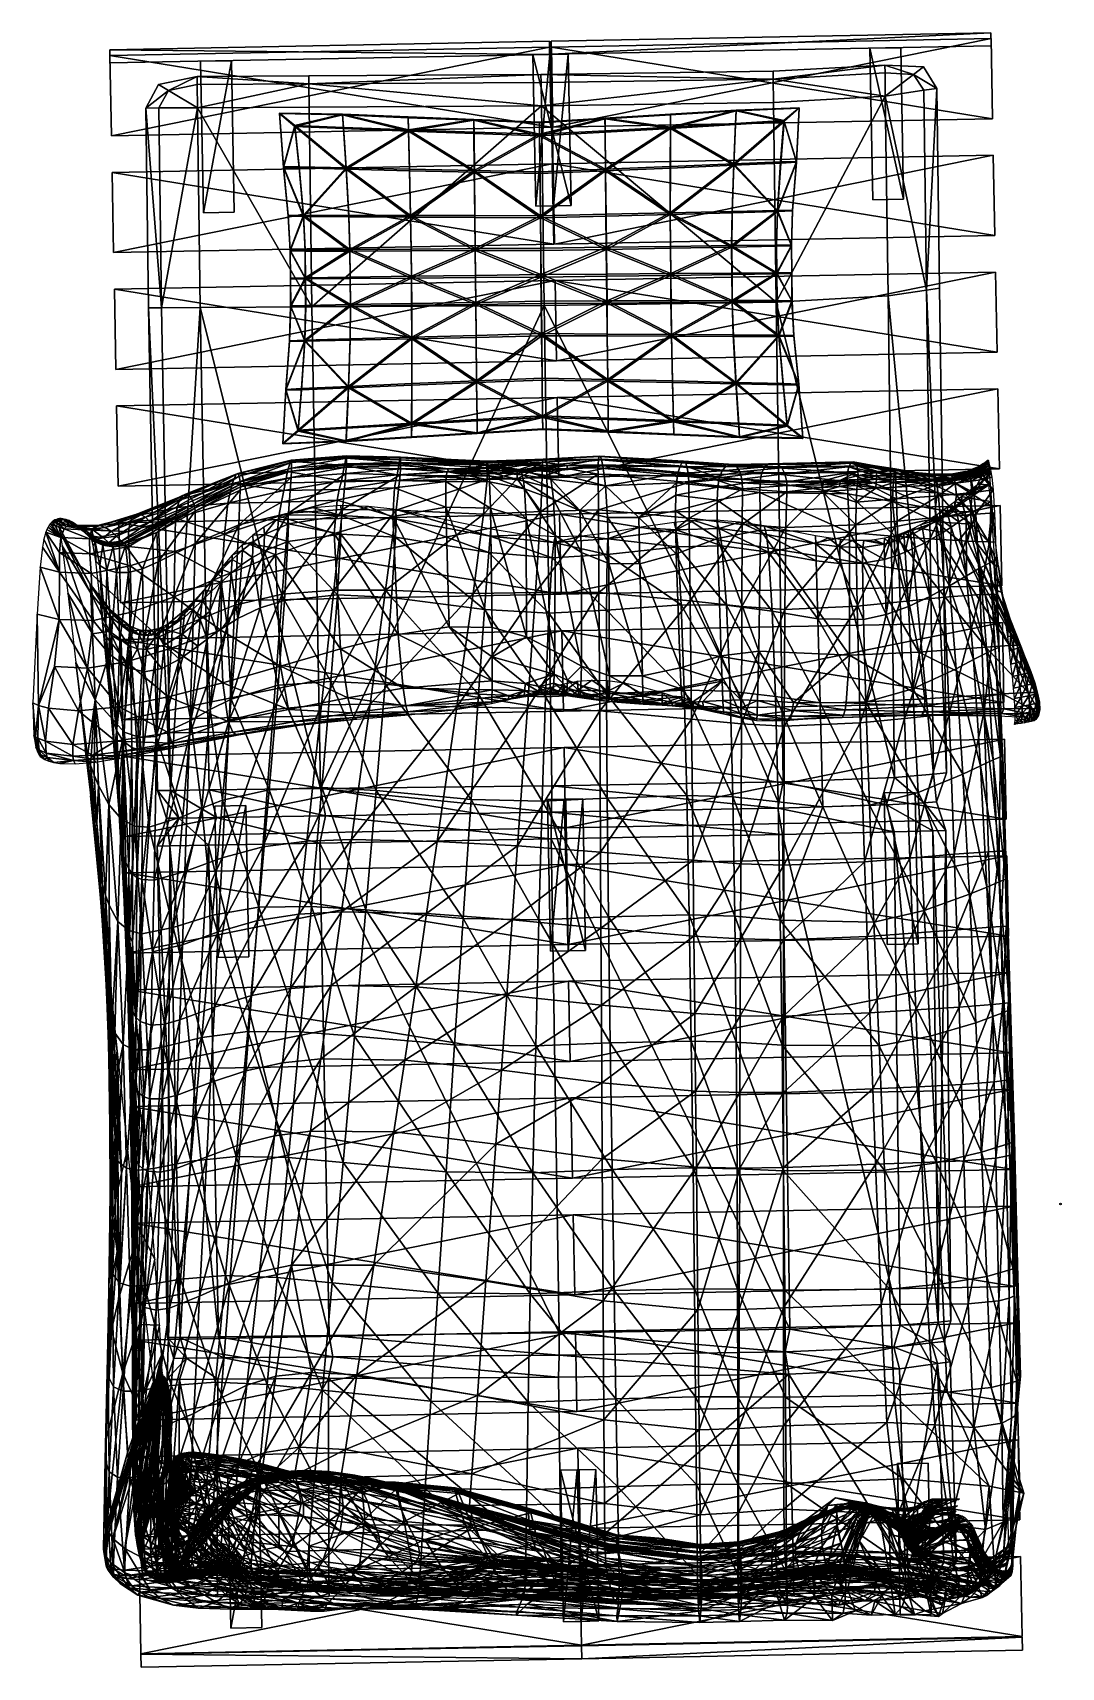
# Model space of a CAD drawing. Extents: x -83 to 58, y -71 to 153.
import ezdxf

# ---------------------------------------------------------------- set-up
doc = ezdxf.new("R2010")
doc.units = 0
doc.layers.get('0').update_dxf_attribs({"color": 53, "linetype": 'CONTINUOUS'})

msp = doc.modelspace()

# ---------------------------------------------------------------- linework, layer by layer
at = {"color": 213}
msp.add_circle((57.43, -7.1), 0.111, dxfattribs=at)

# ---------------------------------------------------------------- meshes
at = {"color": 156}
mesh = msp.add_polyface(dxfattribs=at)
corners = [(48.75, 109.58, 12.16), (48.75, 109.58, 13.96), (-11.58, 108.41, 13.96), (-11.79, 119.4, 13.96), (48.54, 120.57, 13.96), (48.54, 120.57, 12.16), (-11.79, 119.4, 12.16), (48.44, 125.58, 12.16), (48.44, 125.58, 13.96), (-11.84, 124.41, 13.96), (-11.84, 124.41, 12.16), (-12.02, 135.4, 13.96), (48.23, 136.57, 13.96), (48.23, 136.57, 12.16), (-12.02, 135.4, 12.16), (48.13, 141.58, 12.16), (48.13, 141.58, 13.96), (-12.1, 140.41, 13.96), (-12.1, 140.41, 12.16), (-12.29, 151.39, 13.96), (47.92, 152.57, 13.96), (47.92, 152.57, 12.16), (-12.29, 151.39, 12.16), (47.9, 153.36, 0), (47.94, 151.57, 0), (-12.27, 150.4, 0), (-12.3, 152.19, 0), (-12.27, 150.4, 10.99), (47.94, 151.57, 10.99), (47.9, 153.36, 10.99), (-12.3, 152.19, 10.99), (-11.58, 108.41, 12.16), (35.95, 130.56, 0), (31.72, 130.47, 0), (31.32, 151.23, 0), (35.55, 151.31, 0), (35.95, 130.56, 12), (35.55, 151.31, 12), (31.32, 151.23, 12), (31.72, 130.47, 12), (-11.99, 129.62, 0), (-9.58, 129.67, 0), (-9.58, 129.67, 12), (-11.99, 129.62, 12), (-9.99, 150.43, 0), (-9.99, 150.43, 12), (-12.27, 150.38, 0), (-12.27, 150.38, 12)]
mesh.append_faces([[corners[k] for k in face] for face in [(0, 1, 2, 0), (3, 4, 5, 3), (5, 6, 3, 5), (2, 1, 4, 2), (4, 3, 2, 4), (0, 5, 4, 0), (4, 1, 0, 4), (7, 8, 9, 7), (9, 10, 7, 9), (11, 12, 13, 11), (13, 14, 11, 13), (9, 8, 12, 9), (12, 11, 9, 12), (7, 13, 12, 7), (12, 8, 7, 12), (15, 16, 17, 15), (17, 18, 15, 17), (19, 20, 21, 19), (21, 22, 19, 21), (17, 16, 20, 17), (20, 19, 17, 20), (15, 21, 20, 15), (20, 16, 15, 20), (23, 24, 25, 23), (25, 26, 23, 25), (27, 28, 29, 27), (29, 30, 27, 29), (25, 24, 28, 25), (28, 27, 25, 28), (23, 29, 28, 23), (28, 24, 23, 28), (0, 31, 6, 0), (6, 5, 0, 6), (7, 10, 14, 7), (14, 13, 7, 14), (15, 18, 22, 15), (22, 21, 15, 22), (23, 26, 30, 23), (30, 29, 23, 30), (32, 33, 34, 32), (34, 35, 32, 34), (36, 37, 38, 36), (38, 39, 36, 38), (32, 36, 39, 32), (39, 33, 32, 39), (33, 39, 38, 33), (38, 34, 33, 38), (34, 38, 37, 34), (37, 35, 34, 37), (35, 37, 36, 35), (36, 32, 35, 36), (40, 41, 42, 40), (42, 43, 40, 42), (44, 45, 42, 44), (42, 41, 44, 42), (44, 46, 47, 44), (47, 45, 44, 47), (43, 42, 45, 43)]], dxfattribs={"vtx2": -1, "vtx3": -1, "color": 156})
mesh = msp.add_polyface(dxfattribs=at)
corners = [(-11.95, 124.41, 13.96), (-72.23, 123.23, 13.96), (-72.23, 123.23, 12.16), (-12.19, 135.39, 13.96), (-12.19, 135.39, 12.16), (-72.44, 134.22, 12.16), (-72.44, 134.22, 13.96), (-72.54, 139.23, 12.16), (-12.3, 140.4, 12.16), (-12.3, 140.4, 13.96), (-72.54, 139.23, 13.96), (-12.55, 151.39, 13.96), (-12.55, 151.39, 12.16), (-72.75, 150.22, 12.16), (-72.75, 150.22, 13.96), (-72.77, 151.02, 0), (-12.56, 152.19, 0), (-12.52, 150.39, 0), (-72.73, 149.22, 0), (-12.52, 150.39, 10.99), (-12.56, 152.19, 10.99), (-72.77, 151.02, 10.99), (-72.73, 149.22, 10.99), (-11.95, 124.41, 12.16), (-59.94, 128.69, 0), (-60.34, 149.45, 0), (-56.11, 149.53, 0), (-55.71, 128.77, 0), (-59.94, 128.69, 12), (-55.71, 128.77, 12), (-56.11, 149.53, 12), (-60.34, 149.45, 12), (-11.99, 129.62, 0), (-11.99, 129.62, 12), (-14.4, 129.58, 12), (-14.4, 129.58, 0), (-14.81, 150.34, 0), (-14.81, 150.34, 12), (-12.52, 150.38, 12), (-12.52, 150.38, 0), (-9.99, 150.43, 12), (-12.27, 150.38, 12), (-12.27, 150.38, 0), (-9.99, 150.43, 0), (-9.58, 129.67, 0)]
mesh.append_faces([[corners[k] for k in face] for face in [(38, 33, 41, 38)]], dxfattribs={"vtx0": -1, "vtx1": -1, "vtx2": -1, "vtx3": -1, "color": 156})
mesh.append_faces([[corners[k] for k in face] for face in [(36, 44, 35, 36)]], dxfattribs={"vtx0": -1, "vtx1": -1, "vtx3": -1, "color": 156})
mesh.append_faces([[corners[k] for k in face] for face in [(38, 34, 33, 38), (33, 40, 41, 33), (39, 41, 42, 39), (36, 42, 43, 36), (36, 43, 44, 36)]], dxfattribs={"vtx0": -1, "vtx2": -1, "vtx3": -1, "color": 156})
mesh.append_faces([[corners[k] for k in face] for face in [(39, 38, 41, 39), (36, 39, 42, 36)]], dxfattribs={"vtx1": -1, "vtx2": -1, "vtx3": -1, "color": 156})
mesh.append_faces([[corners[k] for k in face] for face in [(0, 1, 2, 0), (3, 4, 5, 3), (5, 6, 3, 5), (0, 3, 6, 0), (6, 1, 0, 6), (2, 1, 6, 2), (6, 5, 2, 6), (7, 8, 9, 7), (9, 10, 7, 9), (11, 12, 13, 11), (13, 14, 11, 13), (9, 11, 14, 9), (14, 10, 9, 14), (7, 10, 14, 7), (14, 13, 7, 14), (15, 16, 17, 15), (17, 18, 15, 17), (19, 20, 21, 19), (21, 22, 19, 21), (17, 19, 22, 17), (22, 18, 17, 22), (15, 18, 22, 15), (22, 21, 15, 22), (2, 5, 4, 2), (4, 23, 2, 4), (7, 13, 12, 7), (12, 8, 7, 12), (15, 21, 20, 15), (20, 16, 15, 20), (24, 25, 26, 24), (26, 27, 24, 26), (28, 29, 30, 28), (30, 31, 28, 30), (24, 27, 29, 24), (29, 28, 24, 29), (27, 26, 30, 27), (30, 29, 27, 30), (26, 25, 31, 26), (31, 30, 26, 31), (25, 24, 28, 25), (28, 31, 25, 28), (32, 33, 34, 32), (34, 35, 32, 34), (36, 35, 34, 36), (34, 37, 36, 34), (36, 37, 38, 36), (38, 39, 36, 38), (38, 37, 34, 38), (44, 32, 35, 44)]], dxfattribs={"vtx2": -1, "vtx3": -1, "color": 156})
at = {"color": 153}
mesh = msp.add_polyface(dxfattribs=at)
corners = [(18.1, 147, 29.47), (18.09, 148.07, 22.44), (-13.71, 147.63, 22.44), (-13.69, 146.56, 29.66), (18.1, 147, 16.16), (-13.69, 146.56, 16.16), (39.09, 118.1, 16.16), (40.85, 118.37, 22.44), (41.8, 51.94, 22.44), (33.4, 147.87, 28.72), (33.38, 148.93, 22.44), (37.32, 147.63, 27.09), (38.68, 148.67, 22.44), (37.32, 147.63, 17.79), (33.4, 147.87, 16.16), (33.81, 117.3, 14.07), (40.02, 51.78, 16.16), (18.14, 143.8, 14.07), (-13.65, 143.35, 14.07), (18.51, 116.43, 14.07), (-13.28, 115.99, 14.07), (38.72, 145.47, 16.16), (40.49, 145.74, 22.44), (38.72, 145.47, 28.72), (39.09, 118.1, 28.72), (18.51, 116.43, 31.56), (18.14, 143.8, 31.56), (-13.65, 143.35, 31.75), (-13.28, 115.99, 31.75), (33.44, 144.66, 14.07), (33.44, 144.66, 30.81), (33.81, 117.3, 30.81)]
mesh.append_faces([[corners[k] for k in face] for face in [(0, 1, 2, 0), (2, 3, 0, 2), (4, 5, 2, 4), (2, 1, 4, 2), (6, 7, 8, 6), (0, 9, 10, 0), (10, 1, 0, 10), (11, 12, 10, 11), (10, 9, 11, 10), (13, 14, 10, 13), (10, 12, 13, 10), (4, 1, 10, 4), (10, 14, 4, 10), (15, 6, 16, 15), (4, 17, 18, 4), (18, 5, 4, 18), (19, 20, 18, 19), (18, 17, 19, 18), (6, 21, 22, 6), (22, 7, 6, 22), (13, 12, 22, 13), (22, 21, 13, 22), (11, 23, 22, 11), (22, 12, 11, 22), (24, 7, 22, 24), (22, 23, 24, 22), (25, 26, 27, 25), (27, 28, 25, 27), (0, 3, 27, 0), (27, 26, 0, 27), (19, 17, 29, 19), (29, 15, 19, 29), (4, 14, 29, 4), (29, 17, 4, 29), (13, 21, 29, 13), (29, 14, 13, 29), (6, 15, 29, 6), (29, 21, 6, 29), (24, 23, 30, 24), (30, 31, 24, 30), (11, 9, 30, 11), (30, 23, 11, 30), (0, 26, 30, 0), (30, 9, 0, 30), (25, 31, 30, 25), (30, 26, 25, 30)]], dxfattribs={"vtx2": -1, "vtx3": -1, "color": 153})
mesh = msp.add_polyface(dxfattribs=at)
corners = [(-45.49, 146.37, 29.47), (-13.69, 146.56, 29.66), (-13.71, 147.63, 22.44), (-45.51, 147.44, 22.44), (-45.49, 146.37, 16.16), (-13.69, 146.56, 16.16), (-13.28, 115.99, 31.75), (-45.08, 115.8, 31.56), (-43.9, 49.8, 31.56), (-60.8, 146.28, 16.16), (-60.81, 147.35, 22.44), (-64.71, 145.43, 17.79), (-66.09, 146.25, 22.44), (-64.71, 145.43, 27.09), (-60.8, 146.28, 28.72), (-60.39, 115.72, 14.07), (-45.08, 115.8, 14.07), (-43.9, 49.8, 14.07), (-45.45, 143.17, 14.07), (-13.65, 143.35, 14.07), (-13.28, 115.99, 14.07), (-45.45, 143.17, 31.56), (-13.65, 143.35, 31.75), (-65.68, 115.68, 28.72), (-66.05, 143.05, 28.72), (-67.81, 143.04, 22.44), (-67.45, 115.67, 22.44), (-66.05, 143.05, 16.16), (-65.68, 115.68, 16.16), (-60.75, 143.08, 14.07), (-60.75, 143.08, 30.81), (-60.39, 115.72, 30.81)]
mesh.append_faces([[corners[k] for k in face] for face in [(0, 1, 2, 0), (2, 3, 0, 2), (4, 3, 2, 4), (2, 5, 4, 2), (6, 7, 8, 6), (4, 9, 10, 4), (10, 3, 4, 10), (11, 12, 10, 11), (10, 9, 11, 10), (13, 14, 10, 13), (10, 12, 13, 10), (0, 3, 10, 0), (10, 14, 0, 10), (15, 16, 17, 15), (16, 18, 19, 16), (19, 20, 16, 19), (4, 5, 19, 4), (19, 18, 4, 19), (0, 21, 22, 0), (22, 1, 0, 22), (7, 6, 22, 7), (22, 21, 7, 22), (23, 24, 25, 23), (25, 26, 23, 25), (13, 12, 25, 13), (25, 24, 13, 25), (11, 27, 25, 11), (25, 12, 11, 25), (28, 26, 25, 28), (25, 27, 28, 25), (28, 27, 29, 28), (29, 15, 28, 29), (11, 9, 29, 11), (29, 27, 11, 29), (4, 18, 29, 4), (29, 9, 4, 29), (16, 15, 29, 16), (29, 18, 16, 29), (7, 21, 30, 7), (30, 31, 7, 30), (0, 14, 30, 0), (30, 21, 0, 30), (13, 24, 30, 13), (30, 14, 13, 30), (23, 31, 30, 23), (30, 24, 23, 30)]], dxfattribs={"vtx2": -1, "vtx3": -1, "color": 153})
mesh = msp.add_polyface(dxfattribs=at)
corners = [(-40.39, 134.65, 32.33), (-40.75, 140.23, 33.5), (-31.84, 139.88, 33.02), (-46.24, 128.2, 33.35), (-46.83, 134.83, 33.61), (-40.02, 128.14, 31.81), (-47.4, 140.5, 34.41), (-39.87, 123.45, 31.52), (-31.56, 128.08, 30.76), (-45.97, 119.64, 33.08), (-46.01, 123.45, 33.18), (-39.83, 119.68, 31.4), (-47.41, 140.63, 42.57), (-46.84, 134.98, 43.16), (-40.4, 134.84, 44.41), (-40.76, 140.39, 43.46), (-46.25, 128.35, 43.16), (-40.03, 128.34, 44.68), (-31.58, 128.32, 45.77), (-46.02, 123.61, 43.14), (-39.89, 123.66, 44.79), (-45.98, 119.8, 43.09), (-39.85, 119.89, 44.77), (-31.46, 120, 45.93), (-49.53, 142.27, 35.94), (-40.87, 142.12, 35.74), (-49.54, 142.31, 38.53), (-40.87, 142.16, 38.52), (-31.89, 141.77, 38.5), (-40.87, 142.21, 41.29), (-31.89, 141.82, 41.48), (-49.54, 142.35, 41.12), (-31.85, 140.05, 43.91), (-48.98, 134.91, 35.77), (-48.31, 128.24, 35.62), (-48.31, 128.29, 38.25), (-48.98, 134.95, 38.38), (-48.06, 123.48, 35.5), (-48.02, 119.66, 35.42), (-48.02, 119.7, 38.09), (-48.06, 123.52, 38.16), (-48.98, 134.99, 41), (-48.32, 128.33, 40.89), (-48.07, 123.56, 40.82), (-48.03, 119.74, 40.75)]
mesh.append_faces([[corners[k] for k in face] for face in [(0, 1, 2, 0), (3, 4, 0, 3), (0, 5, 3, 0), (6, 1, 0, 6), (0, 4, 6, 0), (7, 5, 8, 7), (9, 10, 7, 9), (7, 11, 9, 7), (3, 5, 7, 3), (7, 10, 3, 7), (12, 13, 14, 12), (14, 15, 12, 14), (16, 17, 14, 16), (14, 13, 16, 14), (14, 17, 18, 14), (16, 19, 20, 16), (20, 17, 16, 20), (21, 22, 20, 21), (20, 19, 21, 20), (20, 22, 23, 20), (6, 24, 25, 6), (25, 1, 6, 25), (26, 27, 25, 26), (25, 24, 26, 25), (25, 27, 28, 25), (28, 27, 29, 28), (29, 30, 28, 29), (26, 31, 29, 26), (29, 27, 26, 29), (12, 15, 29, 12), (29, 31, 12, 29), (29, 15, 32, 29), (6, 4, 33, 6), (33, 24, 6, 33), (3, 34, 33, 3), (33, 4, 3, 33), (35, 36, 33, 35), (33, 34, 35, 33), (26, 24, 33, 26), (33, 36, 26, 33), (3, 10, 37, 3), (37, 34, 3, 37), (9, 38, 37, 9), (37, 10, 9, 37), (39, 40, 37, 39), (37, 38, 39, 37), (35, 34, 37, 35), (37, 40, 35, 37), (26, 36, 41, 26), (41, 31, 26, 41), (35, 42, 41, 35), (41, 36, 35, 41), (16, 13, 41, 16), (41, 42, 16, 41), (12, 31, 41, 12), (41, 13, 12, 41), (35, 40, 43, 35), (43, 42, 35, 43), (39, 44, 43, 39), (43, 40, 39, 43), (21, 19, 43, 21), (43, 44, 21, 43), (16, 42, 43, 16), (43, 19, 16, 43)]], dxfattribs={"vtx2": -1, "vtx3": -1, "color": 153})
mesh = msp.add_polyface(dxfattribs=at)
corners = [(-13.9, 139.24, 32.2), (-13.84, 134.06, 30.75), (-22.82, 134.24, 31.14), (-22.88, 139.55, 32.55), (-13.78, 127.98, 30.08), (-22.76, 128.03, 30.56), (-31.56, 128.08, 30.76), (-31.71, 134.44, 31.5), (-31.84, 139.88, 33.02), (-40.39, 134.65, 32.33), (-40.02, 128.14, 31.81), (-13.73, 123.53, 29.55), (-22.71, 123.5, 30.12), (-13.69, 119.89, 29.32), (-22.67, 119.82, 29.92), (-31.45, 119.74, 30.22), (-31.49, 123.47, 30.37), (-39.87, 123.45, 31.52), (-39.83, 119.68, 31.4), (-13.91, 139.44, 44.91), (-22.89, 139.74, 44.41), (-22.84, 134.49, 45.84), (-13.86, 134.32, 46.37), (-31.85, 140.05, 43.91), (-31.72, 134.66, 45.22), (-31.58, 128.32, 45.77), (-22.77, 128.3, 46.15), (-13.79, 128.28, 46.69), (-40.76, 140.39, 43.46), (-40.4, 134.84, 44.41), (-22.72, 123.78, 46.2), (-13.75, 123.85, 46.72), (-31.5, 123.72, 45.95), (-31.46, 120, 45.93), (-22.69, 120.11, 46.14), (-13.71, 120.22, 46.63), (-40.03, 128.34, 44.68), (-39.89, 123.66, 44.79), (-22.9, 141.36, 35.25), (-13.92, 141, 35.04), (-31.89, 141.72, 35.52), (-31.89, 141.77, 38.5), (-22.9, 141.41, 38.48), (-13.92, 141.06, 38.49), (-40.75, 140.23, 33.5), (-40.87, 142.12, 35.74), (-22.91, 141.46, 41.72), (-13.92, 141.11, 41.98), (-31.89, 141.82, 41.48), (-40.87, 142.21, 41.29)]
mesh.append_faces([[corners[k] for k in face] for face in [(0, 1, 2, 0), (2, 3, 0, 2), (4, 5, 2, 4), (2, 1, 4, 2), (6, 7, 2, 6), (2, 5, 6, 2), (8, 3, 2, 8), (2, 7, 8, 2), (8, 7, 9, 8), (6, 10, 9, 6), (9, 7, 6, 9), (4, 11, 12, 4), (12, 5, 4, 12), (13, 14, 12, 13), (12, 11, 13, 12), (15, 16, 12, 15), (12, 14, 15, 12), (6, 5, 12, 6), (12, 16, 6, 12), (6, 16, 17, 6), (15, 18, 17, 15), (17, 16, 15, 17), (19, 20, 21, 19), (21, 22, 19, 21), (23, 24, 21, 23), (21, 20, 23, 21), (25, 26, 21, 25), (21, 24, 25, 21), (27, 22, 21, 27), (21, 26, 27, 21), (23, 28, 29, 23), (29, 24, 23, 29), (25, 24, 29, 25), (27, 26, 30, 27), (30, 31, 27, 30), (25, 32, 30, 25), (30, 26, 25, 30), (33, 34, 30, 33), (30, 32, 33, 30), (35, 31, 30, 35), (30, 34, 35, 30), (25, 36, 37, 25), (37, 32, 25, 37), (33, 32, 37, 33), (0, 3, 38, 0), (38, 39, 0, 38), (8, 40, 38, 8), (38, 3, 8, 38), (41, 42, 38, 41), (38, 40, 41, 38), (43, 39, 38, 43), (38, 42, 43, 38), (8, 44, 45, 8), (45, 40, 8, 45), (41, 40, 45, 41), (43, 42, 46, 43), (46, 47, 43, 46), (41, 48, 46, 41), (46, 42, 41, 46), (23, 20, 46, 23), (46, 48, 23, 46), (19, 47, 46, 19), (46, 20, 19, 46), (23, 48, 49, 23)]], dxfattribs={"vtx2": -1, "vtx3": -1, "color": 153})
mesh = msp.add_polyface(dxfattribs=at)
corners = [(-13.9, 139.24, 32.2), (-4.92, 139.74, 32.54), (-4.87, 134.43, 31.13), (-13.84, 134.06, 30.75), (-13.78, 127.98, 30.08), (-4.8, 128.21, 30.55), (4, 128.45, 30.74), (4.01, 134.81, 31.48), (4.03, 140.25, 33), (12.92, 140.78, 33.46), (12.69, 135.2, 32.29), (-4.75, 123.68, 30.11), (-13.73, 123.53, 29.55), (-13.69, 119.89, 29.32), (-4.71, 120, 29.91), (4.07, 120.11, 30.19), (4.03, 123.84, 30.35), (12.46, 128.68, 31.77), (12.41, 123.99, 31.48), (-13.91, 139.44, 44.91), (-13.86, 134.32, 46.37), (-4.88, 134.67, 45.82), (-4.93, 139.93, 44.4), (4.02, 140.42, 43.88), (4, 135.02, 45.19), (3.99, 128.68, 45.74), (-4.81, 128.48, 46.14), (-13.79, 128.28, 46.69), (12.68, 135.39, 44.37), (12.45, 128.88, 44.64), (-13.75, 123.85, 46.72), (-4.77, 123.97, 46.19), (4.01, 124.09, 45.92), (4.05, 120.36, 45.9), (-4.73, 120.29, 46.13), (-13.71, 120.22, 46.63), (12.4, 124.2, 44.75), (12.44, 120.43, 44.73), (-13.92, 141, 35.04), (-4.94, 141.54, 35.24), (4.03, 142.09, 35.49), (4.03, 142.14, 38.47), (-4.95, 141.59, 38.47), (-13.92, 141.06, 38.49), (13, 142.67, 35.7), (-13.92, 141.11, 41.98), (-4.95, 141.64, 41.71), (4.02, 142.19, 41.46), (13, 142.76, 41.25), (12.92, 140.94, 43.42)]
mesh.append_faces([[corners[k] for k in face] for face in [(0, 1, 2, 0), (2, 3, 0, 2), (4, 3, 2, 4), (2, 5, 4, 2), (6, 5, 2, 6), (2, 7, 6, 2), (8, 7, 2, 8), (2, 1, 8, 2), (8, 9, 10, 8), (10, 7, 8, 10), (6, 7, 10, 6), (4, 5, 11, 4), (11, 12, 4, 11), (13, 12, 11, 13), (11, 14, 13, 11), (15, 14, 11, 15), (11, 16, 15, 11), (6, 16, 11, 6), (11, 5, 6, 11), (6, 17, 18, 6), (18, 16, 6, 18), (15, 16, 18, 15), (19, 20, 21, 19), (21, 22, 19, 21), (23, 22, 21, 23), (21, 24, 23, 21), (25, 24, 21, 25), (21, 26, 25, 21), (27, 26, 21, 27), (21, 20, 27, 21), (23, 24, 28, 23), (25, 29, 28, 25), (28, 24, 25, 28), (27, 30, 31, 27), (31, 26, 27, 31), (25, 26, 31, 25), (31, 32, 25, 31), (33, 32, 31, 33), (31, 34, 33, 31), (35, 34, 31, 35), (31, 30, 35, 31), (25, 32, 36, 25), (33, 37, 36, 33), (36, 32, 33, 36), (0, 38, 39, 0), (39, 1, 0, 39), (8, 1, 39, 8), (39, 40, 8, 39), (41, 40, 39, 41), (39, 42, 41, 39), (43, 42, 39, 43), (39, 38, 43, 39), (8, 40, 44, 8), (43, 45, 46, 43), (46, 42, 43, 46), (41, 42, 46, 41), (46, 47, 41, 46), (23, 47, 46, 23), (46, 22, 23, 46), (19, 22, 46, 19), (46, 45, 19, 46), (41, 47, 48, 41), (23, 49, 48, 23), (48, 47, 23, 48)]], dxfattribs={"vtx2": -1, "vtx3": -1, "color": 153})
mesh = msp.add_polyface(dxfattribs=at)
corners = [(12.69, 135.2, 32.29), (12.46, 128.68, 31.77), (4, 128.45, 30.74), (18.67, 128.87, 33.3), (19.12, 135.51, 33.56), (19.57, 141.19, 34.36), (12.92, 140.78, 33.46), (12.41, 123.99, 31.48), (12.45, 120.22, 31.36), (4.07, 120.11, 30.19), (18.58, 120.31, 33.04), (18.54, 124.11, 33.13), (12.68, 135.39, 44.37), (12.92, 140.94, 43.42), (4.02, 140.42, 43.88), (19.56, 141.32, 42.52), (19.11, 135.66, 43.11), (18.66, 129.02, 43.11), (12.45, 128.88, 44.64), (12.4, 124.2, 44.75), (3.99, 128.68, 45.74), (18.53, 124.27, 43.09), (18.57, 120.46, 43.04), (12.44, 120.43, 44.73), (13, 142.67, 35.7), (4.03, 140.25, 33), (21.66, 143, 35.88), (21.66, 143.04, 38.47), (13, 142.72, 38.48), (4.03, 142.14, 38.47), (4.03, 142.09, 35.49), (13, 142.76, 41.25), (21.66, 143.08, 41.06), (21.26, 135.64, 35.72), (20.74, 128.96, 35.56), (20.73, 129, 38.2), (21.26, 135.68, 38.33), (20.59, 124.18, 35.45), (20.63, 120.36, 35.37), (20.62, 120.41, 38.04), (20.58, 124.23, 38.11), (21.26, 135.72, 40.94), (20.73, 129.04, 40.84), (20.58, 124.27, 40.77), (20.62, 120.45, 40.7)]
mesh.append_faces([[corners[k] for k in face] for face in [(0, 1, 2, 0), (3, 1, 0, 3), (0, 4, 3, 0), (5, 4, 0, 5), (0, 6, 5, 0), (7, 8, 9, 7), (10, 8, 7, 10), (7, 11, 10, 7), (3, 11, 7, 3), (7, 1, 3, 7), (12, 13, 14, 12), (15, 13, 12, 15), (12, 16, 15, 12), (17, 16, 12, 17), (12, 18, 17, 12), (19, 18, 20, 19), (17, 18, 19, 17), (19, 21, 17, 19), (22, 21, 19, 22), (19, 23, 22, 19), (24, 6, 25, 24), (5, 6, 24, 5), (24, 26, 5, 24), (27, 26, 24, 27), (24, 28, 27, 24), (29, 28, 24, 29), (24, 30, 29, 24), (31, 28, 29, 31), (27, 28, 31, 27), (31, 32, 27, 31), (15, 32, 31, 15), (31, 13, 15, 31), (5, 26, 33, 5), (33, 4, 5, 33), (3, 4, 33, 3), (33, 34, 3, 33), (35, 34, 33, 35), (33, 36, 35, 33), (27, 36, 33, 27), (33, 26, 27, 33), (3, 34, 37, 3), (37, 11, 3, 37), (10, 11, 37, 10), (37, 38, 10, 37), (39, 38, 37, 39), (37, 40, 39, 37), (35, 40, 37, 35), (37, 34, 35, 37), (27, 32, 41, 27), (41, 36, 27, 41), (35, 36, 41, 35), (41, 42, 35, 41), (17, 42, 41, 17), (41, 16, 17, 41), (15, 16, 41, 15), (41, 32, 15, 41), (35, 42, 43, 35), (43, 40, 35, 43), (39, 40, 43, 39), (43, 44, 39, 43), (22, 44, 43, 22), (43, 21, 22, 43), (17, 21, 43, 17), (43, 42, 17, 43)]], dxfattribs={"vtx2": -1, "vtx3": -1, "color": 153})
at = {"color": 156}
mesh = msp.add_polyface(dxfattribs=at)
corners = [(-10.24, 39.41, 13.96), (-10.24, 39.41, 12.16), (-70.57, 38.24, 12.16), (-70.67, 43.25, 12.16), (-10.34, 44.42, 12.16), (-10.34, 44.42, 13.96), (-70.67, 43.25, 13.96), (-10.55, 55.41, 13.96), (-10.55, 55.41, 12.16), (-70.88, 54.24, 12.16), (-70.88, 54.24, 13.96), (-70.98, 59.24, 12.16), (-10.65, 60.42, 12.16), (-10.65, 60.42, 13.96), (-70.98, 59.24, 13.96), (-10.86, 71.41, 13.96), (-10.86, 71.41, 12.16), (-71.19, 70.23, 12.16), (-71.19, 70.23, 13.96), (-71.29, 75.24, 12.16), (-10.96, 76.42, 12.16), (-10.96, 76.42, 13.96), (-71.29, 75.24, 13.96), (-11.17, 87.4, 13.96), (-11.17, 87.4, 12.16), (-71.51, 86.23, 12.16), (-71.51, 86.23, 13.96), (-71.6, 91.24, 12.16), (-11.27, 92.41, 12.16), (-11.27, 92.41, 13.96), (-71.6, 91.24, 13.96), (-11.48, 103.4, 13.96), (-11.48, 103.4, 12.16), (-71.82, 102.23, 12.16), (-71.82, 102.23, 13.96), (-71.91, 107.24, 12.16), (-11.58, 108.41, 12.16), (-11.58, 108.41, 13.96), (-71.91, 107.24, 13.96), (-11.79, 119.4, 13.96), (-11.79, 119.4, 12.16), (-72.13, 118.22, 12.16), (-72.13, 118.22, 13.96), (-72.23, 123.23, 12.16), (-11.95, 124.41, 12.16), (-11.95, 124.41, 13.96), (-54.13, 47.49, 12), (-58.36, 47.41, 12), (-57.95, 26.65, 12), (-54.13, 47.49, 0), (-58.36, 47.41, 0), (-12.82, 48.3, 0), (-12.82, 48.3, 12), (-10.54, 48.34, 12), (-12.42, 27.54, 12), (-10.54, 48.34, 0), (-10.29, 48.35, 0)]
mesh.append_faces([[corners[k] for k in face] for face in [(51, 55, 56, 51)]], dxfattribs={"vtx1": -1, "vtx2": -1, "vtx3": -1, "color": 156})
mesh.append_faces([[corners[k] for k in face] for face in [(0, 1, 2, 0), (3, 4, 5, 3), (5, 6, 3, 5), (7, 8, 9, 7), (9, 10, 7, 9), (5, 7, 10, 5), (10, 6, 5, 10), (3, 6, 10, 3), (10, 9, 3, 10), (11, 12, 13, 11), (13, 14, 11, 13), (15, 16, 17, 15), (17, 18, 15, 17), (13, 15, 18, 13), (18, 14, 13, 18), (11, 14, 18, 11), (18, 17, 11, 18), (19, 20, 21, 19), (21, 22, 19, 21), (23, 24, 25, 23), (25, 26, 23, 25), (21, 23, 26, 21), (26, 22, 21, 26), (19, 22, 26, 19), (26, 25, 19, 26), (27, 28, 29, 27), (29, 30, 27, 29), (31, 32, 33, 31), (33, 34, 31, 33), (29, 31, 34, 29), (34, 30, 29, 34), (27, 30, 34, 27), (34, 33, 27, 34), (35, 36, 37, 35), (37, 38, 35, 37), (39, 40, 41, 39), (41, 42, 39, 41), (37, 39, 42, 37), (42, 38, 37, 42), (35, 38, 42, 35), (42, 41, 35, 42), (43, 44, 45, 43), (35, 41, 40, 35), (40, 36, 35, 40), (3, 9, 8, 3), (8, 4, 3, 8), (11, 17, 16, 11), (16, 12, 11, 16), (19, 25, 24, 19), (24, 20, 19, 24), (27, 33, 32, 27), (32, 28, 27, 32), (46, 47, 48, 46), (49, 50, 47, 49), (47, 46, 49, 47), (51, 52, 53, 51), (53, 52, 54, 53)]], dxfattribs={"vtx2": -1, "vtx3": -1, "color": 156})
at = {"color": 153}
mesh = msp.add_polyface(dxfattribs=at)
corners = [(-40.07, 104.72, 31.75), (-39.84, 111.22, 31.48), (-31.39, 111.42, 30.44), (-46.96, 98.78, 33.6), (-46.51, 104.45, 33.02), (-40.31, 99.16, 32.71), (-46.06, 111.08, 33.01), (-46.07, 111.24, 42.83), (-46.52, 104.6, 42.57), (-40.08, 104.91, 43.83), (-39.86, 111.43, 44.35), (-46.97, 98.91, 41.76), (-40.32, 99.32, 42.66), (-31.42, 99.86, 43.13), (-48.65, 104.39, 35.18), (-48.13, 111.07, 35.28), (-49.05, 97.02, 35.06), (-49.06, 97.06, 37.65), (-48.66, 104.43, 37.79), (-48.13, 111.11, 37.92), (-48.66, 104.47, 40.4), (-48.13, 111.15, 40.56), (-49.06, 97.1, 40.24), (-40.4, 97.34, 34.88), (-31.41, 99.68, 32.24), (-31.42, 97.97, 37.65), (-40.4, 97.39, 37.65), (-40.4, 97.43, 40.42), (-31.43, 98.01, 40.63), (-39.79, 115.91, 31.37), (-39.83, 119.68, 31.4), (-31.45, 119.74, 30.22), (-45.93, 115.83, 33.03), (-45.97, 119.64, 33.08), (-45.98, 119.8, 43.09), (-45.94, 115.99, 42.99), (-39.81, 116.11, 44.64), (-39.85, 119.89, 44.77), (-31.4, 111.66, 45.45), (-47.98, 115.84, 35.36), (-48.02, 119.66, 35.42), (-47.98, 115.88, 38.01), (-48.02, 119.7, 38.09), (-47.99, 115.92, 40.67), (-48.03, 119.74, 40.75)]
mesh.append_faces([[corners[k] for k in face] for face in [(0, 1, 2, 0), (3, 4, 0, 3), (0, 5, 3, 0), (6, 1, 0, 6), (0, 4, 6, 0), (7, 8, 9, 7), (9, 10, 7, 9), (11, 12, 9, 11), (9, 8, 11, 9), (9, 12, 13, 9), (6, 4, 14, 6), (14, 15, 6, 14), (3, 16, 14, 3), (14, 4, 3, 14), (17, 18, 14, 17), (14, 16, 17, 14), (19, 15, 14, 19), (14, 18, 19, 14), (19, 18, 20, 19), (20, 21, 19, 20), (17, 22, 20, 17), (20, 18, 17, 20), (11, 8, 20, 11), (20, 22, 11, 20), (7, 21, 20, 7), (20, 8, 7, 20), (3, 5, 23, 3), (23, 16, 3, 23), (23, 5, 24, 23), (25, 26, 23, 25), (17, 16, 23, 17), (23, 26, 17, 23), (17, 26, 27, 17), (27, 22, 17, 27), (27, 26, 25, 27), (27, 28, 13, 27), (11, 22, 27, 11), (27, 12, 11, 27), (29, 30, 31, 29), (6, 32, 29, 6), (29, 1, 6, 29), (33, 30, 29, 33), (29, 32, 33, 29), (34, 35, 36, 34), (36, 37, 34, 36), (7, 10, 36, 7), (36, 35, 7, 36), (36, 10, 38, 36), (33, 32, 39, 33), (39, 40, 33, 39), (6, 15, 39, 6), (39, 32, 6, 39), (19, 41, 39, 19), (39, 15, 19, 39), (42, 40, 39, 42), (39, 41, 42, 39), (42, 41, 43, 42), (43, 44, 42, 43), (19, 21, 43, 19), (43, 41, 19, 43), (7, 35, 43, 7), (43, 21, 7, 43), (34, 44, 43, 34), (43, 35, 34, 43)]], dxfattribs={"vtx2": -1, "vtx3": -1, "color": 153})
mesh = msp.add_polyface(dxfattribs=at)
corners = [(-13.61, 111.82, 29.77), (-13.54, 105.78, 30.2), (-22.52, 105.43, 30.59), (-22.58, 111.62, 30.25), (-13.49, 100.66, 31.45), (-22.46, 100.18, 31.79), (-31.41, 99.68, 32.24), (-31.4, 105.08, 30.94), (-31.39, 111.42, 30.44), (-40.07, 104.72, 31.75), (-40.31, 99.16, 32.71), (-13.62, 112.13, 46.38), (-22.6, 111.89, 45.83), (-22.53, 105.68, 45.28), (-13.56, 106.05, 45.82), (-31.4, 111.66, 45.45), (-31.41, 105.3, 44.65), (-31.42, 99.86, 43.13), (-22.47, 100.37, 43.65), (-13.5, 100.87, 44.17), (-39.86, 111.43, 44.35), (-40.08, 104.91, 43.83), (-31.42, 97.92, 34.67), (-40.4, 97.34, 34.88), (-31.42, 97.97, 37.65), (-22.45, 98.46, 34.42), (-13.47, 98.99, 34.23), (-13.48, 99.05, 37.68), (-22.45, 98.51, 37.65), (-31.43, 98.01, 40.63), (-40.4, 97.43, 40.42), (-40.32, 99.32, 42.66), (-22.45, 98.56, 40.89), (-13.48, 99.1, 41.16), (-13.69, 119.89, 29.32), (-13.65, 116.26, 29.41), (-22.63, 116.14, 29.98), (-22.67, 119.82, 29.92), (-31.41, 116.02, 30.23), (-31.45, 119.74, 30.22), (-39.79, 115.91, 31.37), (-39.84, 111.22, 31.48), (-31.46, 120, 45.93), (-31.43, 116.27, 45.8), (-22.65, 116.42, 46.06), (-22.69, 120.11, 46.14), (-13.67, 116.58, 46.58), (-13.71, 120.22, 46.63), (-39.81, 116.11, 44.64), (-39.85, 119.89, 44.77)]
mesh.append_faces([[corners[k] for k in face] for face in [(0, 1, 2, 0), (2, 3, 0, 2), (4, 5, 2, 4), (2, 1, 4, 2), (6, 7, 2, 6), (2, 5, 6, 2), (8, 3, 2, 8), (2, 7, 8, 2), (8, 7, 9, 8), (6, 10, 9, 6), (9, 7, 6, 9), (11, 12, 13, 11), (13, 14, 11, 13), (15, 16, 13, 15), (13, 12, 15, 13), (17, 18, 13, 17), (13, 16, 17, 13), (19, 14, 13, 19), (13, 18, 19, 13), (15, 20, 21, 15), (21, 16, 15, 21), (17, 16, 21, 17), (6, 22, 23, 6), (23, 22, 24, 23), (6, 5, 25, 6), (25, 22, 6, 25), (4, 26, 25, 4), (25, 5, 4, 25), (27, 28, 25, 27), (25, 26, 27, 25), (24, 22, 25, 24), (25, 28, 24, 25), (24, 29, 30, 24), (17, 31, 30, 17), (24, 28, 32, 24), (32, 29, 24, 32), (27, 33, 32, 27), (32, 28, 27, 32), (19, 18, 32, 19), (32, 33, 19, 32), (17, 29, 32, 17), (32, 18, 17, 32), (34, 35, 36, 34), (36, 37, 34, 36), (0, 3, 36, 0), (36, 35, 0, 36), (8, 38, 36, 8), (36, 3, 8, 36), (39, 37, 36, 39), (36, 38, 39, 36), (39, 38, 40, 39), (8, 41, 40, 8), (40, 38, 8, 40), (42, 43, 44, 42), (44, 45, 42, 44), (15, 12, 44, 15), (44, 43, 15, 44), (11, 46, 44, 11), (44, 12, 11, 44), (47, 45, 44, 47), (44, 46, 47, 44), (15, 43, 48, 15), (42, 49, 48, 42), (48, 43, 42, 48)]], dxfattribs={"vtx2": -1, "vtx3": -1, "color": 153})
mesh = msp.add_polyface(dxfattribs=at)
corners = [(-13.61, 111.82, 29.77), (-4.63, 111.81, 30.23), (-4.56, 105.62, 30.57), (-13.54, 105.78, 30.2), (-13.49, 100.66, 31.45), (-4.51, 100.36, 31.78), (4.45, 100.05, 32.22), (4.32, 105.45, 30.91), (4.18, 111.79, 30.42), (12.64, 111.76, 31.44), (13, 105.26, 31.71), (-13.62, 112.13, 46.38), (-13.56, 106.05, 45.82), (-4.57, 105.86, 45.27), (-4.64, 112.08, 45.82), (4.17, 112.03, 45.42), (4.31, 105.67, 44.62), (4.44, 100.23, 43.1), (-4.52, 100.55, 43.64), (-13.5, 100.87, 44.17), (12.99, 105.45, 43.79), (13.35, 99.87, 42.62), (13.36, 99.72, 32.67), (13.48, 97.9, 34.84), (4.49, 98.29, 34.64), (4.49, 98.34, 37.62), (-4.49, 98.65, 34.41), (-13.47, 98.99, 34.23), (-13.48, 99.05, 37.68), (-4.49, 98.7, 37.64), (4.49, 98.38, 40.61), (13.47, 97.99, 40.38), (-4.5, 98.75, 40.87), (-13.48, 99.1, 41.16), (-13.69, 119.89, 29.32), (-4.71, 120, 29.91), (-4.67, 116.32, 29.96), (-13.65, 116.26, 29.41), (4.11, 116.38, 30.2), (4.07, 120.11, 30.19), (12.45, 120.22, 31.36), (12.49, 116.44, 31.33), (4.05, 120.36, 45.9), (-4.73, 120.29, 46.13), (-4.69, 116.61, 46.05), (4.09, 116.63, 45.77), (-13.67, 116.58, 46.58), (-13.71, 120.22, 46.63), (12.62, 111.97, 44.31), (12.48, 116.65, 44.6)]
mesh.append_faces([[corners[k] for k in face] for face in [(0, 1, 2, 0), (2, 3, 0, 2), (4, 3, 2, 4), (2, 5, 4, 2), (6, 5, 2, 6), (2, 7, 6, 2), (8, 7, 2, 8), (2, 1, 8, 2), (8, 9, 10, 8), (10, 7, 8, 10), (6, 7, 10, 6), (11, 12, 13, 11), (13, 14, 11, 13), (15, 14, 13, 15), (13, 16, 15, 13), (17, 16, 13, 17), (13, 18, 17, 13), (19, 18, 13, 19), (13, 12, 19, 13), (15, 16, 20, 15), (17, 21, 20, 17), (20, 16, 17, 20), (6, 22, 23, 6), (23, 24, 6, 23), (25, 24, 23, 25), (6, 24, 26, 6), (26, 5, 6, 26), (4, 5, 26, 4), (26, 27, 4, 26), (28, 27, 26, 28), (26, 29, 28, 26), (25, 29, 26, 25), (26, 24, 25, 26), (17, 30, 31, 17), (25, 30, 32, 25), (32, 29, 25, 32), (28, 29, 32, 28), (32, 33, 28, 32), (19, 33, 32, 19), (32, 18, 19, 32), (17, 18, 32, 17), (32, 30, 17, 32), (34, 35, 36, 34), (36, 37, 34, 36), (0, 37, 36, 0), (36, 1, 0, 36), (8, 1, 36, 8), (36, 38, 8, 36), (39, 38, 36, 39), (36, 35, 39, 36), (39, 40, 41, 39), (41, 38, 39, 41), (8, 38, 41, 8), (42, 43, 44, 42), (44, 45, 42, 44), (15, 45, 44, 15), (44, 14, 15, 44), (11, 14, 44, 11), (44, 46, 11, 44), (47, 46, 44, 47), (44, 43, 47, 44), (15, 48, 49, 15), (49, 45, 15, 49), (42, 45, 49, 42)]], dxfattribs={"vtx2": -1, "vtx3": -1, "color": 153})
mesh = msp.add_polyface(dxfattribs=at)
corners = [(13, 105.26, 31.71), (13.36, 99.72, 32.67), (4.45, 100.05, 32.22), (20.01, 99.47, 33.55), (19.44, 105.13, 32.97), (18.85, 111.75, 32.97), (12.64, 111.76, 31.44), (12.99, 105.45, 43.79), (12.62, 111.97, 44.31), (4.17, 112.03, 45.42), (18.84, 111.91, 42.78), (19.43, 105.28, 42.52), (20, 99.6, 41.71), (13.35, 99.87, 42.62), (20.92, 111.78, 35.23), (21.58, 105.11, 35.13), (22.14, 97.76, 35.01), (22.14, 97.8, 37.6), (21.58, 105.15, 37.74), (20.91, 111.82, 37.87), (20.91, 111.86, 40.51), (21.58, 105.19, 40.35), (22.13, 97.84, 40.19), (13.48, 97.9, 34.84), (13.47, 97.94, 37.61), (4.49, 98.34, 37.62), (13.47, 97.99, 40.38), (4.49, 98.38, 40.61), (4.44, 100.23, 43.1), (12.49, 116.44, 31.33), (4.18, 111.79, 30.42), (18.62, 116.5, 32.98), (18.58, 120.31, 33.04), (12.45, 120.22, 31.36), (18.57, 120.46, 43.04), (12.44, 120.43, 44.73), (12.48, 116.65, 44.6), (18.62, 116.66, 42.94), (4.05, 120.36, 45.9), (20.63, 120.36, 35.37), (20.67, 116.55, 35.31), (20.67, 116.59, 37.96), (20.62, 120.41, 38.04), (20.62, 120.45, 40.7), (20.66, 116.63, 40.62)]
mesh.append_faces([[corners[k] for k in face] for face in [(0, 1, 2, 0), (3, 1, 0, 3), (0, 4, 3, 0), (5, 4, 0, 5), (0, 6, 5, 0), (7, 8, 9, 7), (10, 8, 7, 10), (7, 11, 10, 7), (12, 11, 7, 12), (7, 13, 12, 7), (5, 14, 15, 5), (15, 4, 5, 15), (3, 4, 15, 3), (15, 16, 3, 15), (17, 16, 15, 17), (15, 18, 17, 15), (19, 18, 15, 19), (15, 14, 19, 15), (19, 20, 21, 19), (21, 18, 19, 21), (17, 18, 21, 17), (21, 22, 17, 21), (12, 22, 21, 12), (21, 11, 12, 21), (10, 11, 21, 10), (21, 20, 10, 21), (3, 16, 23, 3), (23, 1, 3, 23), (23, 24, 25, 23), (17, 24, 23, 17), (23, 16, 17, 23), (17, 22, 26, 17), (26, 24, 17, 26), (25, 24, 26, 25), (26, 27, 25, 26), (26, 13, 28, 26), (12, 13, 26, 12), (26, 22, 12, 26), (29, 6, 30, 29), (5, 6, 29, 5), (29, 31, 5, 29), (32, 31, 29, 32), (29, 33, 32, 29), (34, 35, 36, 34), (36, 37, 34, 36), (10, 37, 36, 10), (36, 8, 10, 36), (36, 35, 38, 36), (32, 39, 40, 32), (40, 31, 32, 40), (5, 31, 40, 5), (40, 14, 5, 40), (19, 14, 40, 19), (40, 41, 19, 40), (42, 41, 40, 42), (40, 39, 42, 40), (42, 43, 44, 42), (44, 41, 42, 44), (19, 41, 44, 19), (44, 20, 19, 44), (10, 20, 44, 10), (44, 37, 10, 44), (34, 37, 44, 34), (44, 43, 34, 44)]], dxfattribs={"vtx2": -1, "vtx3": -1, "color": 153})
mesh = msp.add_polyface(dxfattribs=at)
corners = [(19.43, 50.71, 14.07), (-12.22, 50.18, 14.07), (-13.28, 115.99, 14.07), (18.51, 116.43, 14.07), (39.09, 118.1, 28.72), (40.02, 51.78, 28.72), (41.8, 51.94, 22.44), (40.85, 118.37, 22.44), (40.02, 51.78, 16.16), (39.09, 118.1, 16.16), (-13.28, 115.99, 31.75), (-12.22, 50.18, 31.75), (19.43, 50.71, 31.56), (18.51, 116.43, 31.56), (34.7, 51.3, 14.07), (33.81, 117.3, 14.07), (33.81, 117.3, 30.81), (34.7, 51.3, 30.81), (18.7, 47.11, 14.07), (-12.27, 46.55, 14.07), (38.76, 47.87, 28.72), (40.47, 47.97, 22.44), (38.76, 47.87, 16.16), (-12.27, 46.55, 31.75), (18.7, 47.11, 31.56), (33.6, 47.56, 14.07), (33.6, 47.56, 30.81), (19.35, 43.53, 14.07), (-12.3, 42.93, 14.07), (39.95, 44.01, 28.72), (41.73, 44.06, 22.44), (39.95, 44.01, 16.16), (-12.3, 42.93, 31.75), (19.35, 43.53, 31.56), (34.63, 43.86, 14.07), (34.63, 43.86, 30.81)]
mesh.append_faces([[corners[k] for k in face] for face in [(0, 1, 2, 0), (2, 3, 0, 2), (4, 5, 6, 4), (6, 7, 4, 6), (6, 8, 9, 6), (10, 11, 12, 10), (12, 13, 10, 12), (8, 14, 15, 8), (3, 15, 14, 3), (14, 0, 3, 14), (16, 17, 5, 16), (5, 4, 16, 5), (13, 12, 17, 13), (17, 16, 13, 17), (18, 19, 1, 18), (1, 0, 18, 1), (5, 20, 21, 5), (21, 6, 5, 21), (21, 22, 8, 21), (8, 6, 21, 8), (11, 23, 24, 11), (24, 12, 11, 24), (22, 25, 14, 22), (14, 8, 22, 14), (25, 18, 0, 25), (0, 14, 25, 0), (17, 26, 20, 17), (20, 5, 17, 20), (12, 24, 26, 12), (26, 17, 12, 26), (27, 28, 19, 27), (19, 18, 27, 19), (20, 29, 30, 20), (30, 21, 20, 30), (30, 31, 22, 30), (22, 21, 30, 22), (23, 32, 33, 23), (33, 24, 23, 33), (31, 34, 25, 31), (25, 22, 31, 25), (34, 27, 18, 34), (18, 25, 34, 18), (26, 35, 29, 26), (29, 20, 26, 29), (24, 33, 35, 24), (35, 26, 24, 35)]], dxfattribs={"vtx2": -1, "vtx3": -1, "color": 153})
mesh = msp.add_polyface(dxfattribs=at)
corners = [(-13.28, 115.99, 14.07), (-12.22, 50.18, 14.07), (-43.9, 49.8, 14.07), (-45.08, 115.8, 14.07), (-43.9, 49.8, 31.56), (-12.22, 50.18, 31.75), (-13.28, 115.99, 31.75), (-64.45, 49.54, 16.16), (-66.21, 49.52, 22.44), (-67.45, 115.67, 22.44), (-65.68, 115.68, 16.16), (-64.45, 49.54, 28.72), (-65.68, 115.68, 28.72), (-60.39, 115.72, 14.07), (-59.17, 49.61, 14.07), (-59.17, 49.61, 30.81), (-60.39, 115.72, 30.81), (-45.08, 115.8, 31.56), (-12.27, 46.55, 14.07), (-43.23, 46.08, 14.07), (-43.23, 46.08, 31.56), (-12.27, 46.55, 31.75), (-63.29, 45.77, 16.16), (-65, 45.75, 22.44), (-63.29, 45.77, 28.72), (-58.13, 45.85, 14.07), (-58.13, 45.85, 30.81), (-12.3, 42.93, 14.07), (-43.98, 42.34, 14.07), (-43.98, 42.34, 31.56), (-12.3, 42.93, 31.75), (-64.52, 41.95, 16.16), (-66.28, 41.92, 22.44), (-64.52, 41.95, 28.72), (-59.24, 42.05, 14.07), (-59.24, 42.05, 30.81)]
mesh.append_faces([[corners[k] for k in face] for face in [(0, 1, 2, 0), (2, 3, 0, 2), (4, 5, 6, 4), (7, 8, 9, 7), (9, 10, 7, 9), (9, 8, 11, 9), (11, 12, 9, 11), (13, 14, 7, 13), (7, 10, 13, 7), (2, 14, 13, 2), (11, 15, 16, 11), (16, 12, 11, 16), (16, 15, 4, 16), (4, 17, 16, 4), (18, 19, 2, 18), (2, 1, 18, 2), (4, 20, 21, 4), (21, 5, 4, 21), (22, 23, 8, 22), (8, 7, 22, 8), (23, 24, 11, 23), (11, 8, 23, 11), (25, 22, 7, 25), (7, 14, 25, 7), (19, 25, 14, 19), (14, 2, 19, 14), (11, 24, 26, 11), (26, 15, 11, 26), (15, 26, 20, 15), (20, 4, 15, 20), (27, 28, 19, 27), (19, 18, 27, 19), (20, 29, 30, 20), (30, 21, 20, 30), (31, 32, 23, 31), (23, 22, 31, 23), (32, 33, 24, 32), (24, 23, 32, 24), (34, 31, 22, 34), (22, 25, 34, 22), (28, 34, 25, 28), (25, 19, 28, 25), (24, 33, 35, 24), (35, 26, 24, 35), (26, 35, 29, 26), (29, 20, 26, 29)]], dxfattribs={"vtx2": -1, "vtx3": -1, "color": 153})
at = {"color": 156}
mesh = msp.add_polyface(dxfattribs=at)
corners = [(-10.24, 39.41, 13.96), (50.1, 40.59, 13.96), (50.1, 40.59, 12.16), (-10.24, 39.41, 12.16), (50, 45.6, 12.16), (50, 45.6, 13.96), (-10.34, 44.42, 13.96), (-10.34, 44.42, 12.16), (-10.55, 55.41, 13.96), (49.78, 56.58, 13.96), (49.78, 56.58, 12.16), (-10.55, 55.41, 12.16), (49.69, 61.59, 12.16), (49.69, 61.59, 13.96), (-10.65, 60.42, 13.96), (-10.65, 60.42, 12.16), (-10.86, 71.41, 13.96), (49.47, 72.58, 13.96), (49.47, 72.58, 12.16), (-10.86, 71.41, 12.16), (49.38, 77.59, 12.16), (49.38, 77.59, 13.96), (-10.96, 76.42, 13.96), (-10.96, 76.42, 12.16), (-11.17, 87.4, 13.96), (49.16, 88.58, 13.96), (49.16, 88.58, 12.16), (-11.17, 87.4, 12.16), (49.06, 93.59, 12.16), (49.06, 93.59, 13.96), (-11.27, 92.41, 13.96), (-11.27, 92.41, 12.16), (-11.48, 103.4, 13.96), (48.85, 104.57, 13.96), (48.85, 104.57, 12.16), (-11.48, 103.4, 12.16), (-11.58, 108.41, 13.96), (-11.58, 108.41, 12.16), (48.75, 109.58, 12.16), (-10.54, 48.34, 12), (-10.54, 48.34, 0), (-12.82, 48.3, 0), (33.3, 49.2, 0), (37.53, 49.28, 0), (37.94, 28.52, 0), (37.94, 28.52, 12), (37.53, 49.28, 12), (33.3, 49.2, 12), (33.71, 28.44, 0), (-8, 48.39, 0), (-8, 48.39, 12), (-7.6, 27.63, 12), (-10.29, 48.35, 0), (-10.29, 48.35, 12), (-10.01, 27.59, 12), (-7.6, 27.63, 0)]
mesh.append_faces([[corners[k] for k in face] for face in [(39, 54, 53, 39)]], dxfattribs={"vtx0": -1, "vtx1": -1, "vtx2": -1, "vtx3": -1, "color": 156})
mesh.append_faces([[corners[k] for k in face] for face in [(40, 53, 52, 40), (41, 52, 49, 41), (41, 49, 55, 41)]], dxfattribs={"vtx0": -1, "vtx2": -1, "vtx3": -1, "color": 156})
mesh.append_faces([[corners[k] for k in face] for face in [(40, 39, 53, 40)]], dxfattribs={"vtx1": -1, "vtx2": -1, "vtx3": -1, "color": 156})
mesh.append_faces([[corners[k] for k in face] for face in [(0, 1, 2, 0), (2, 3, 0, 2), (4, 5, 6, 4), (6, 7, 4, 6), (8, 9, 10, 8), (10, 11, 8, 10), (6, 5, 9, 6), (9, 8, 6, 9), (4, 10, 9, 4), (9, 5, 4, 9), (12, 13, 14, 12), (14, 15, 12, 14), (16, 17, 18, 16), (18, 19, 16, 18), (14, 13, 17, 14), (17, 16, 14, 17), (12, 18, 17, 12), (17, 13, 12, 17), (20, 21, 22, 20), (22, 23, 20, 22), (24, 25, 26, 24), (26, 27, 24, 26), (22, 21, 25, 22), (25, 24, 22, 25), (20, 26, 25, 20), (25, 21, 20, 25), (28, 29, 30, 28), (30, 31, 28, 30), (32, 33, 34, 32), (34, 35, 32, 34), (30, 29, 33, 30), (33, 32, 30, 33), (28, 34, 33, 28), (33, 29, 28, 33), (36, 37, 38, 36), (4, 7, 11, 4), (11, 10, 4, 11), (12, 15, 19, 12), (19, 18, 12, 19), (20, 23, 27, 20), (27, 26, 20, 27), (28, 31, 35, 28), (35, 34, 28, 35), (39, 40, 41, 39), (42, 43, 44, 42), (45, 46, 47, 45), (47, 42, 48, 47), (42, 47, 46, 42), (46, 43, 42, 46), (43, 46, 45, 43), (49, 50, 51, 49), (49, 52, 53, 49), (53, 50, 49, 53)]], dxfattribs={"vtx2": -1, "vtx3": -1, "color": 156})
at = {"color": 191}
mesh = msp.add_polyface(dxfattribs=at)
corners = [(-49.26, 89.04, 43.56), (-57.06, 84.68, 44.3), (-49.59, 87.11, 43.9), (-56.57, 88.9, 42.95), (-48.93, 90.66, 42.9), (-56, 91.62, 40.41), (-48.4, 93.25, 40.59), (-55.45, 92.9, 37.35), (-48.03, 94.65, 37.7), (-55.22, 92.98, 35.81), (-47.92, 94.82, 36.24), (-55.04, 92.61, 34.37), (-47.87, 94.5, 34.88), (-54.92, 91.86, 33.1), (-47.87, 93.72, 33.72), (-54.89, 91.46, 32.56), (-54.88, 91.15, 32.31), (-47.93, 92.42, 32.84), (-54.89, 90.67, 32.08), (-47.88, 93.28, 33.25), (-55.08, 85.94, 31.27), (-48.29, 87.53, 32.19), (-50.04, 86.56, 39.02), (-51.58, 84.6, 39.07), (-48.3, 86.09, 38.26), (-51.64, 85.62, 39.54), (-53.16, 84.51, 40.07), (-63.76, 86.84, 42.21), (-62.79, 89.91, 37.74), (-61.96, 90.03, 34.58), (-62.38, 90.14, 36.13), (-61.58, 89.54, 33.15), (-61.27, 88.81, 31.92), (-61.14, 88.5, 31.4), (-61.09, 88.24, 31.17), (-61.05, 87.83, 30.95), (-61.05, 83.4, 30.1)]
mesh.append_faces([[corners[k] for k in face] for face in [(0, 1, 2, 0), (0, 3, 1, 0), (0, 4, 3, 0), (4, 5, 3, 4), (4, 6, 5, 4), (6, 7, 5, 6), (6, 8, 7, 6), (8, 9, 7, 8), (8, 10, 9, 8), (10, 11, 9, 10), (10, 12, 11, 10), (12, 13, 11, 12), (12, 14, 13, 12), (14, 15, 13, 14), (16, 17, 18, 16), (16, 19, 17, 16), (16, 15, 19, 16), (17, 20, 18, 17), (17, 21, 20, 17), (22, 23, 24, 22), (22, 25, 23, 22), (23, 25, 26, 23), (1, 3, 27, 1), (28, 5, 7, 28), (7, 29, 30, 7), (7, 9, 29, 7), (9, 31, 29, 9), (9, 11, 31, 9), (11, 32, 31, 11), (11, 13, 32, 11), (13, 33, 32, 13), (13, 15, 33, 13), (15, 34, 33, 15), (15, 16, 34, 15), (16, 35, 34, 16), (16, 18, 35, 16), (18, 36, 35, 18), (18, 20, 36, 18)]], dxfattribs={"vtx3": -1, "color": 191})
mesh = msp.add_polyface(dxfattribs=at)
corners = [(-41.1, 84.67, 36.82), (-41.05, 87.23, 36.79), (-48.3, 86.09, 38.26), (-44.84, 88.25, 37.58), (-41.13, 88.58, 36.73), (-46.64, 87.87, 38.03), (-48.38, 87.31, 38.51), (-47.87, 93.72, 33.72), (-47.88, 93.28, 33.25), (-54.89, 91.46, 32.56), (-50.04, 86.56, 39.02), (-34, 87.1, 42.63), (-41.64, 89.3, 43.21), (-42.03, 84.75, 43.25), (-33.79, 90.99, 42.45), (-41.34, 90.76, 42.91), (-33.6, 92.02, 42.1), (-41.05, 91.97, 42.29), (-33.42, 92.81, 41.44), (-40.63, 94.07, 40.05), (-33.01, 92.78, 33.18), (-40.89, 88.06, 32.78), (-40.43, 92.96, 33.16), (-33.55, 87.94, 33.06), (-42.06, 77, 32.39), (-33.63, 84.24, 35.8), (-37.34, 88.46, 35.98), (-33.55, 86.75, 35.59), (-49.59, 87.11, 43.9), (-49.26, 89.04, 43.56), (-48.93, 90.66, 42.9), (-48.4, 93.25, 40.59), (-48.03, 94.65, 37.7), (-40.38, 95.27, 37.26), (-47.92, 94.82, 36.24), (-40.32, 95.4, 35.91), (-40.31, 95.31, 35.28), (-47.87, 94.5, 34.88), (-40.32, 95.07, 34.71), (-40.35, 94.29, 33.76), (-40.37, 93.84, 33.42), (-47.93, 92.42, 32.84), (-48.29, 87.53, 32.19), (-49.13, 76.44, 31.67)]
mesh.append_faces([[corners[k] for k in face] for face in [(0, 1, 2, 0), (3, 1, 4, 3), (5, 1, 3, 5), (6, 1, 5, 6), (2, 1, 6, 2), (7, 8, 9, 7), (10, 2, 6, 10), (11, 12, 13, 11), (14, 15, 12, 14), (16, 17, 15, 16), (18, 19, 17, 18), (20, 21, 22, 20), (23, 24, 21, 23), (25, 1, 0, 25), (26, 1, 27, 26), (26, 4, 1, 26), (13, 12, 28, 13), (12, 29, 28, 12), (12, 15, 29, 12), (15, 30, 29, 15), (15, 17, 30, 15), (17, 31, 30, 17), (17, 19, 31, 17), (19, 32, 31, 19), (19, 33, 32, 19), (33, 34, 32, 33), (33, 35, 34, 33), (36, 34, 35, 36), (36, 37, 34, 36), (36, 38, 37, 36), (38, 7, 37, 38), (38, 39, 7, 38), (39, 8, 7, 39), (39, 40, 8, 39), (40, 41, 8, 40), (40, 22, 41, 40), (22, 42, 41, 22), (22, 21, 42, 22), (21, 43, 42, 21)]], dxfattribs={"vtx3": -1, "color": 191})
mesh = msp.add_polyface(dxfattribs=at)
corners = [(-33.42, 92.81, 41.44), (-33.15, 94.33, 39.15), (-40.63, 94.07, 40.05), (-40.38, 95.27, 37.26), (-33, 95.19, 36.44), (-40.32, 95.4, 35.91), (-32.96, 95.23, 35.2), (-40.31, 95.31, 35.28), (-32.95, 95.11, 34.65), (-40.32, 95.07, 34.71), (-32.96, 94.86, 34.16), (-32.97, 94.48, 33.76), (-40.35, 94.29, 33.76), (-32.97, 94.07, 33.45), (-40.37, 93.84, 33.42), (-32.97, 93.63, 33.27), (-40.43, 92.96, 33.16), (-33.01, 92.78, 33.18), (-26.67, 92.65, 41.42), (-26.62, 93.2, 40.69), (-20.95, 93.69, 39.13), (-21.01, 94.17, 37.84), (-21.1, 94.64, 35.24), (-21.13, 94.55, 34.14), (-21.13, 94.39, 33.67), (-21.14, 94.11, 33.28), (-21.14, 93.73, 32.98), (-26.46, 93.62, 33.07), (-21.13, 93.33, 32.79), (-26.44, 93.2, 32.99), (-21.09, 92.13, 32.77)]
mesh.append_faces([[corners[k] for k in face] for face in [(0, 1, 2, 0), (1, 3, 2, 1), (1, 4, 3, 1), (4, 5, 3, 4), (4, 6, 5, 4), (6, 7, 5, 6), (6, 8, 7, 6), (8, 9, 7, 8), (8, 10, 9, 8), (11, 9, 10, 11), (11, 12, 9, 11), (11, 13, 12, 11), (13, 14, 12, 13), (13, 15, 14, 13), (15, 16, 14, 15), (15, 17, 16, 15), (18, 19, 0, 18), (19, 20, 21, 19), (1, 19, 21, 1), (0, 19, 1, 0), (21, 4, 1, 21), (21, 22, 4, 21), (22, 6, 4, 22), (22, 23, 6, 22), (23, 8, 6, 23), (23, 24, 8, 23), (24, 10, 8, 24), (24, 25, 10, 24), (25, 11, 10, 25), (25, 26, 11, 25), (27, 26, 28, 27), (27, 11, 26, 27), (27, 13, 11, 27), (28, 29, 27, 28), (27, 15, 13, 27), (27, 29, 15, 27), (29, 17, 15, 29), (29, 30, 17, 29)]], dxfattribs={"vtx3": -1, "color": 191})
mesh = msp.add_polyface(dxfattribs=at)
corners = [(-20.82, 92.63, 41.05), (-26.62, 93.2, 40.69), (-26.67, 92.65, 41.42), (-20.89, 93.16, 40.24), (-20.95, 93.69, 39.13), (-21.13, 93.33, 32.79), (-21.09, 92.93, 32.74), (-26.44, 93.2, 32.99), (-21.09, 92.13, 32.77), (-12.38, 92.2, 40.52), (-16.43, 93.49, 39.12), (-16.27, 92.78, 40.23), (-21.01, 94.17, 37.84), (-12.83, 94.07, 38.21), (-12.6, 93.24, 39.43), (-21.1, 94.64, 35.24), (-13.24, 94.94, 35.73), (-21.13, 94.55, 34.14), (-13.4, 94.94, 34.59), (-21.13, 94.39, 33.67), (-13.46, 94.8, 34.07), (-21.14, 94.11, 33.28), (-13.51, 94.53, 33.6), (-15.25, 93.58, 32.77), (-13.57, 93.76, 32.83), (-17.01, 93.42, 32.73), (-21.14, 93.73, 32.98), (-15.24, 93.4, 32.66), (-13.56, 93.58, 32.69), (-16.99, 93.24, 32.65), (-15.22, 93.18, 32.57), (-13.56, 93.36, 32.56), (-16.98, 93.03, 32.6), (-16.97, 92.23, 32.54), (-13.55, 92.55, 32.35)]
mesh.append_faces([[corners[k] for k in face] for face in [(0, 1, 2, 0), (0, 3, 1, 0), (1, 3, 4, 1), (5, 6, 7, 5), (7, 6, 8, 7), (9, 10, 11, 9), (11, 4, 3, 11), (11, 10, 4, 11), (10, 12, 4, 10), (10, 13, 12, 10), (10, 14, 13, 10), (13, 15, 12, 13), (13, 16, 15, 13), (16, 17, 15, 16), (16, 18, 17, 16), (18, 19, 17, 18), (18, 20, 19, 18), (20, 21, 19, 20), (20, 22, 21, 20), (23, 22, 24, 23), (25, 22, 23, 25), (5, 22, 25, 5), (26, 22, 5, 26), (21, 22, 26, 21), (24, 27, 23, 24), (24, 28, 27, 24), (23, 29, 25, 23), (23, 27, 29, 23), (28, 30, 27, 28), (28, 31, 30, 28), (27, 32, 29, 27), (27, 30, 32, 27), (29, 5, 25, 29), (29, 6, 5, 29), (29, 32, 6, 29), (30, 33, 32, 30), (30, 34, 33, 30), (30, 31, 34, 30), (32, 8, 6, 32)]], dxfattribs={"vtx3": -1, "color": 191})
mesh = msp.add_polyface(dxfattribs=at)
corners = [(-12.38, 92.2, 40.52), (-12.6, 93.24, 39.43), (-16.43, 93.49, 39.12), (5.05, 92.97, 40.03), (-5.23, 94.01, 39.01), (-4.86, 91.26, 41.22), (5.29, 93.89, 38.79), (-5.41, 94.83, 37.8), (5.56, 94.44, 37.5), (-5.58, 95.28, 36.56), (5.82, 94.65, 36.22), (-5.73, 95.35, 35.35), (6.07, 94.51, 35.02), (-5.84, 94.95, 34.19), (6.28, 93.94, 33.95), (-5.9, 94.15, 33.13), (6.44, 93.03, 33.1), (-5.91, 93.73, 32.64), (6.49, 92.58, 32.77), (-5.9, 92.89, 32.2), (-12.83, 94.07, 38.21), (-13.24, 94.94, 35.73), (-13.4, 94.94, 34.59), (-13.46, 94.8, 34.07), (-13.51, 94.53, 33.6), (-10.12, 94.08, 32.99), (-13.57, 93.76, 32.83), (-10.12, 93.67, 32.58), (-13.56, 93.58, 32.69), (-13.56, 93.36, 32.56), (-13.55, 92.55, 32.35)]
mesh.append_faces([[corners[k] for k in face] for face in [(0, 1, 2, 0), (3, 4, 5, 3), (3, 6, 4, 3), (6, 7, 4, 6), (6, 8, 7, 6), (8, 9, 7, 8), (8, 10, 9, 8), (10, 11, 9, 10), (10, 12, 11, 10), (12, 13, 11, 12), (12, 14, 13, 12), (14, 15, 13, 14), (14, 16, 15, 14), (16, 17, 15, 16), (16, 18, 17, 16), (18, 19, 17, 18), (1, 4, 20, 1), (1, 5, 4, 1), (1, 0, 5, 1), (7, 20, 4, 7), (7, 21, 20, 7), (7, 9, 21, 7), (9, 22, 21, 9), (9, 11, 22, 9), (23, 13, 24, 23), (23, 11, 13, 23), (23, 22, 11, 23), (25, 13, 15, 25), (25, 24, 13, 25), (25, 26, 24, 25), (15, 27, 25, 15), (15, 17, 27, 15), (28, 27, 29, 28), (28, 25, 27, 28), (28, 26, 25, 28), (27, 30, 29, 27), (27, 19, 30, 27), (27, 17, 19, 27)]], dxfattribs={"vtx3": -1, "color": 191})
mesh = msp.add_polyface(dxfattribs=at)
corners = [(16.3, 91.97, 41.53), (10.71, 92.4, 40.82), (10.49, 91.1, 41.7), (16.52, 93.1, 40.66), (11.1, 93.35, 39.68), (16.94, 93.87, 39.51), (11.58, 93.96, 38.37), (17.51, 94.31, 38.19), (12.63, 94.22, 35.73), (18.73, 94.24, 35.52), (13.12, 93.89, 34.55), (19.27, 93.77, 34.35), (13.52, 93.18, 33.6), (19.7, 92.94, 33.43), (13.78, 92.18, 32.95), (19.94, 91.84, 32.85), (13.85, 91.71, 32.79), (19.97, 91.32, 32.73), (13.88, 90.86, 32.71), (4.86, 91.68, 41.13), (5.05, 92.97, 40.03), (5.29, 93.89, 38.79), (5.56, 94.44, 37.5), (5.82, 94.65, 36.22), (6.07, 94.51, 35.02), (6.28, 93.94, 33.95), (10.16, 92.58, 33.03), (6.44, 93.03, 33.1), (10.22, 92.12, 32.79), (6.49, 92.58, 32.77), (6.52, 91.74, 32.51)]
mesh.append_faces([[corners[k] for k in face] for face in [(0, 1, 2, 0), (0, 3, 1, 0), (3, 4, 1, 3), (3, 5, 4, 3), (5, 6, 4, 5), (5, 7, 6, 5), (7, 8, 6, 7), (7, 9, 8, 7), (9, 10, 8, 9), (9, 11, 10, 9), (11, 12, 10, 11), (11, 13, 12, 11), (13, 14, 12, 13), (13, 15, 14, 13), (15, 16, 14, 15), (15, 17, 16, 15), (17, 18, 16, 17), (2, 1, 19, 2), (1, 20, 19, 1), (1, 4, 20, 1), (4, 21, 20, 4), (4, 6, 21, 4), (22, 8, 23, 22), (22, 6, 8, 22), (22, 21, 6, 22), (8, 24, 23, 8), (8, 10, 24, 8), (10, 25, 24, 10), (10, 12, 25, 10), (26, 12, 14, 26), (26, 25, 12, 26), (26, 27, 25, 26), (14, 28, 26, 14), (14, 16, 28, 14), (26, 29, 27, 26), (26, 28, 29, 26), (28, 30, 29, 28), (28, 18, 30, 28), (28, 16, 18, 28)]], dxfattribs={"vtx3": -1, "color": 191})
mesh = msp.add_polyface(dxfattribs=at)
corners = [(29.66, 91.93, 32.76), (32.18, 91.76, 32.55), (29.62, 91.67, 32.56), (29.69, 92.17, 32.98), (32.22, 92.18, 33.1), (29.57, 91.32, 32.36), (32.13, 90.95, 32.02), (28.23, 91.86, 41.25), (16.52, 93.1, 40.66), (16.3, 91.97, 41.53), (28.28, 93.06, 40.52), (16.94, 93.87, 39.51), (28.46, 93.9, 39.59), (17.51, 94.31, 38.19), (28.73, 94.4, 38.52), (29.03, 94.57, 37.37), (18.73, 94.24, 35.52), (29.31, 94.44, 36.19), (19.27, 93.77, 34.35), (29.54, 94.02, 35.03), (19.7, 92.94, 33.43), (29.68, 93.23, 33.94), (27.29, 92.08, 32.88), (29.71, 92.69, 33.44), (24.95, 91.96, 32.83), (19.94, 91.84, 32.85), (27.27, 91.83, 32.72), (24.94, 91.7, 32.71), (27.23, 91.55, 32.57), (24.91, 91.42, 32.62), (19.97, 91.32, 32.73), (27.17, 91.17, 32.45), (24.86, 91.04, 32.54), (32.22, 93.12, 34.23)]
mesh.append_faces([[corners[k] for k in face] for face in [(0, 1, 2, 0), (0, 3, 4, 0), (5, 1, 6, 5), (5, 2, 1, 5), (7, 8, 9, 7), (7, 10, 8, 7), (10, 11, 8, 10), (10, 12, 11, 10), (12, 13, 11, 12), (12, 14, 13, 12), (15, 13, 14, 15), (15, 16, 13, 15), (15, 17, 16, 15), (17, 18, 16, 17), (17, 19, 18, 17), (19, 20, 18, 19), (19, 21, 20, 19), (22, 23, 3, 22), (22, 21, 23, 22), (24, 21, 22, 24), (25, 21, 24, 25), (20, 21, 25, 20), (3, 26, 22, 3), (3, 0, 26, 3), (22, 27, 24, 22), (22, 26, 27, 22), (0, 28, 26, 0), (0, 2, 28, 0), (26, 29, 27, 26), (26, 28, 29, 26), (27, 25, 24, 27), (27, 30, 25, 27), (27, 29, 30, 27), (2, 31, 28, 2), (2, 5, 31, 2), (28, 32, 29, 28), (28, 31, 32, 28), (33, 21, 19, 33)]], dxfattribs={"vtx3": -1, "color": 191})
mesh = msp.add_polyface(dxfattribs=at)
corners = [(32.23, 92.64, 33.67), (29.69, 92.17, 32.98), (29.71, 92.69, 33.44), (32.22, 92.18, 33.1), (34.87, 92.16, 33.13), (32.18, 91.76, 32.55), (34.88, 91.82, 32.45), (29.66, 91.93, 32.76), (32.13, 90.95, 32.02), (34.9, 91.1, 31.76), (37.7, 91.8, 38.67), (34.64, 92.57, 39.33), (34.56, 91.72, 39.97), (34.69, 93.17, 38.57), (37.66, 92.45, 38.09), (34.74, 93.5, 37.69), (37.6, 92.88, 37.38), (34.78, 93.59, 36.7), (37.54, 93.1, 36.51), (34.81, 93.43, 35.6), (37.49, 93.09, 35.48), (34.84, 92.93, 34.41), (34.86, 92.54, 33.78), (40.19, 92.2, 32.25), (40.07, 92.66, 33.66), (34.46, 90.62, 40.49), (28.28, 93.06, 40.52), (28.23, 91.86, 41.25), (28.46, 93.9, 39.59), (28.73, 94.4, 38.52), (29.03, 94.57, 37.37), (29.31, 94.44, 36.19), (29.54, 94.02, 35.03), (32.22, 93.12, 34.23), (29.68, 93.23, 33.94)]
mesh.append_faces([[corners[k] for k in face] for face in [(0, 1, 2, 0), (0, 3, 1, 0), (4, 5, 3, 4), (4, 6, 5, 4), (7, 3, 5, 7), (6, 8, 5, 6), (6, 9, 8, 6), (10, 11, 12, 10), (10, 13, 11, 10), (10, 14, 13, 10), (14, 15, 13, 14), (14, 16, 15, 14), (16, 17, 15, 16), (16, 18, 17, 16), (18, 19, 17, 18), (18, 20, 19, 18), (20, 21, 19, 20), (22, 23, 4, 22), (22, 21, 24, 22), (25, 26, 27, 25), (25, 12, 26, 25), (12, 28, 26, 12), (12, 11, 28, 12), (11, 29, 28, 11), (11, 13, 29, 11), (13, 30, 29, 13), (13, 15, 30, 13), (15, 31, 30, 15), (15, 17, 31, 15), (17, 32, 31, 17), (17, 19, 32, 17), (33, 19, 21, 33), (33, 32, 19, 33), (21, 0, 33, 21), (21, 22, 0, 21), (33, 2, 34, 33), (33, 0, 2, 33), (22, 3, 0, 22), (22, 4, 3, 22)]], dxfattribs={"vtx3": -1, "color": 191})
mesh = msp.add_polyface(dxfattribs=at)
corners = [(46.75, 92.8, 27.92), (46.61, 93.48, 27.79), (44.94, 92.59, 31.78), (45.77, 93.25, 29.7), (46.55, 93.73, 27.7), (45.7, 93.44, 29.53), (46.51, 93.91, 27.57), (44.77, 93.05, 31.38), (46.49, 93.98, 27.5), (46.47, 94.03, 27.43), (44.7, 93.19, 31.12), (46.06, 93.85, 28.16), (46.46, 94.06, 27.34), (46.46, 94.06, 27.25), (45.62, 93.64, 29.08), (46.06, 93.84, 28.04), (46.46, 94.05, 27.15), (45.62, 93.63, 28.94), (46.06, 93.8, 27.91), (46.47, 94, 27.04), (45.62, 93.6, 28.79), (45.65, 93.46, 28.45), (46.5, 93.82, 26.79), (44.67, 93.14, 30.02), (45.68, 93.34, 28.26), (46.53, 93.68, 26.65), (44.7, 93.04, 29.78), (45.72, 93.21, 28.06), (46.57, 93.53, 26.5), (44.74, 92.92, 29.53), (45.77, 93.07, 27.84), (44.79, 92.8, 29.26), (46.62, 93.37, 26.34), (45.83, 92.95, 27.6), (44.85, 92.7, 28.97), (46.68, 93.22, 26.17), (45.91, 92.85, 27.35), (44.94, 92.62, 28.66), (46.74, 93.09, 25.98), (46, 92.7, 27.08), (45.03, 92.5, 28.32)]
mesh.append_faces([[corners[k] for k in face] for face in [(0, 1, 2, 0), (3, 1, 4, 3), (3, 2, 1, 3), (4, 5, 3, 4), (4, 6, 5, 4), (3, 5, 7, 3), (5, 6, 8, 5), (5, 8, 9, 5), (10, 5, 9, 10), (11, 12, 13, 11), (11, 9, 12, 11), (14, 9, 11, 14), (13, 15, 11, 13), (13, 16, 15, 13), (11, 17, 14, 11), (11, 15, 17, 11), (16, 18, 15, 16), (16, 19, 18, 16), (15, 20, 17, 15), (15, 18, 20, 15), (18, 21, 20, 18), (18, 22, 21, 18), (18, 19, 22, 18), (20, 21, 23, 20), (22, 24, 21, 22), (22, 25, 24, 22), (21, 24, 26, 21), (25, 27, 24, 25), (25, 28, 27, 25), (24, 27, 29, 24), (28, 30, 27, 28), (27, 30, 31, 27), (32, 33, 30, 32), (30, 33, 34, 30), (35, 36, 33, 35), (33, 36, 37, 33), (38, 39, 36, 38), (36, 40, 37, 36), (36, 39, 40, 36)]], dxfattribs={"vtx3": -1, "color": 191})
mesh = msp.add_polyface(dxfattribs=at)
corners = [(46.75, 92.8, 27.92), (47.86, 91.49, 24.61), (47.64, 93.66, 24.56), (46.61, 93.48, 27.79), (47.57, 94.34, 24.51), (47.16, 94.2, 25.86), (46.55, 93.73, 27.7), (46.51, 93.91, 27.57), (47.13, 94.37, 25.78), (46.49, 93.98, 27.5), (47.12, 94.43, 25.73), (46.47, 94.03, 27.43), (46.81, 94.28, 26.45), (46.46, 94.06, 27.34), (46.46, 94.06, 27.25), (46.81, 94.28, 26.37), (46.46, 94.05, 27.15), (46.82, 94.25, 26.29), (46.47, 94, 27.04), (46.83, 94.2, 26.2), (46.5, 93.82, 26.79), (47.18, 94.16, 25.26), (47.62, 94.43, 24.1), (47.69, 94.06, 23.99), (46.57, 93.53, 26.5), (46.53, 93.68, 26.65), (46.62, 93.37, 26.34), (47.78, 93.67, 23.86), (46.68, 93.22, 26.17), (45.77, 93.07, 27.84), (45.83, 92.95, 27.6), (46.82, 92.92, 25.78), (47.83, 93.48, 23.79), (47.89, 93.26, 23.71), (46.74, 93.09, 25.98), (45.91, 92.85, 27.35), (46, 92.7, 27.08), (47.01, 92.21, 25.37), (47.95, 92.94, 23.63), (46.91, 92.65, 25.58), (46.1, 92.46, 26.8)]
mesh.append_faces([[corners[k] for k in face] for face in [(0, 1, 2, 0), (2, 3, 0, 2), (2, 4, 3, 2), (5, 3, 4, 5), (5, 6, 3, 5), (5, 7, 6, 5), (5, 8, 7, 5), (8, 9, 7, 8), (10, 11, 9, 10), (12, 13, 11, 12), (12, 14, 13, 12), (12, 15, 14, 12), (15, 16, 14, 15), (15, 17, 16, 15), (17, 18, 16, 17), (17, 19, 18, 17), (19, 20, 18, 19), (19, 21, 20, 19), (21, 22, 23, 21), (24, 21, 23, 24), (25, 21, 24, 25), (20, 21, 25, 20), (26, 27, 28, 26), (26, 23, 27, 26), (26, 24, 23, 26), (24, 26, 29, 24), (26, 28, 30, 26), (31, 32, 33, 31), (31, 27, 32, 31), (34, 27, 31, 34), (28, 27, 34, 28), (28, 34, 35, 28), (34, 31, 36, 34), (37, 33, 38, 37), (39, 33, 37, 39), (31, 33, 39, 31), (31, 40, 36, 31), (31, 39, 40, 31)]], dxfattribs={"vtx3": -1, "color": 191})
mesh = msp.add_polyface(dxfattribs=at)
corners = [(47.16, 94.2, 25.86), (47.57, 94.34, 24.51), (47.54, 94.58, 24.47), (47.53, 94.67, 24.44), (47.13, 94.37, 25.78), (47.53, 94.73, 24.42), (47.35, 94.62, 24.99), (47.53, 94.79, 24.39), (47.12, 94.43, 25.73), (47.35, 94.66, 24.95), (47.53, 94.81, 24.36), (47.11, 94.47, 25.68), (46.49, 93.98, 27.5), (46.47, 94.03, 27.43), (47.35, 94.67, 24.91), (47.53, 94.82, 24.32), (47.11, 94.49, 25.63), (47.36, 94.65, 24.86), (47.54, 94.8, 24.28), (47.11, 94.48, 25.57), (46.81, 94.28, 26.45), (46.81, 94.28, 26.37), (47.37, 94.61, 24.81), (47.56, 94.75, 24.24), (47.12, 94.44, 25.5), (47.13, 94.38, 25.43), (47.57, 94.68, 24.2), (46.82, 94.25, 26.29), (46.83, 94.2, 26.2), (47.18, 94.16, 25.26), (47.62, 94.43, 24.1)]
mesh.append_faces([[corners[k] for k in face] for face in [(0, 1, 2, 0), (3, 0, 2, 3), (3, 4, 0, 3), (3, 5, 4, 3), (6, 5, 7, 6), (6, 4, 5, 6), (6, 8, 4, 6), (7, 9, 6, 7), (7, 10, 9, 7), (6, 11, 8, 6), (6, 9, 11, 6), (4, 8, 12, 4), (8, 11, 13, 8), (10, 14, 9, 10), (10, 15, 14, 10), (9, 16, 11, 9), (9, 14, 16, 9), (15, 17, 14, 15), (15, 18, 17, 15), (14, 19, 16, 14), (14, 17, 19, 14), (20, 11, 16, 20), (20, 13, 11, 20), (16, 21, 20, 16), (16, 19, 21, 16), (18, 22, 17, 18), (18, 23, 22, 18), (17, 24, 19, 17), (17, 22, 24, 17), (22, 25, 24, 22), (22, 26, 25, 22), (22, 23, 26, 22), (19, 27, 21, 19), (19, 24, 27, 19), (24, 28, 27, 24), (24, 25, 28, 24), (26, 29, 25, 26), (26, 30, 29, 26), (28, 25, 29, 28)]], dxfattribs={"vtx3": -1, "color": 191})
mesh = msp.add_polyface(dxfattribs=at)
corners = [(-70.15, 82.97, 41.89), (-63.76, 86.84, 42.21), (-70.19, 85.01, 40.6), (-63.87, 82.29, 44.1), (-69.98, 86.35, 39.13), (-63.52, 88.33, 40.86), (-69.58, 87.08, 37.56), (-63.19, 89.33, 39.33), (-74.76, 85.75, 35.27), (-69.06, 87.38, 35.97), (-62.79, 89.91, 37.74), (-74.11, 85.83, 33.92), (-68.48, 87.32, 34.41), (-62.38, 90.14, 36.13), (-73.37, 85.57, 32.62), (-67.86, 86.98, 32.96), (-61.96, 90.03, 34.58), (-72.59, 85.07, 31.43), (-67.26, 86.37, 31.66), (-61.58, 89.54, 33.15), (-71.83, 84.37, 30.39), (-71.14, 83.68, 29.57), (-61.27, 88.81, 31.92), (-70.85, 83.52, 29.28), (-61.14, 88.5, 31.4), (-70.71, 83.37, 29.15), (-61.09, 88.24, 31.17), (-66.32, 84.91, 29.79), (-61.05, 87.83, 30.95), (-70.59, 83.09, 29.02), (-66.11, 80.85, 29), (-61.05, 83.4, 30.1), (-57.06, 84.68, 44.3), (-56, 91.62, 40.41), (-56.57, 88.9, 42.95), (-55.45, 92.9, 37.35)]
mesh.append_faces([[corners[k] for k in face] for face in [(0, 1, 2, 0), (0, 3, 1, 0), (1, 4, 2, 1), (1, 5, 4, 1), (5, 6, 4, 5), (5, 7, 6, 5), (4, 6, 8, 4), (7, 9, 6, 7), (7, 10, 9, 7), (6, 9, 11, 6), (10, 12, 9, 10), (10, 13, 12, 10), (9, 12, 14, 9), (13, 15, 12, 13), (13, 16, 15, 13), (12, 17, 14, 12), (12, 15, 17, 12), (16, 18, 15, 16), (16, 19, 18, 16), (15, 20, 17, 15), (15, 18, 20, 15), (18, 21, 20, 18), (18, 22, 21, 18), (18, 19, 22, 18), (22, 23, 21, 22), (22, 24, 23, 22), (24, 25, 23, 24), (24, 26, 25, 24), (27, 26, 28, 27), (27, 25, 26, 27), (27, 29, 25, 27), (28, 30, 27, 28), (28, 31, 30, 28), (32, 1, 3, 32), (5, 33, 7, 5), (5, 34, 33, 5), (5, 1, 34, 5), (10, 35, 13, 10), (10, 7, 33, 10)]], dxfattribs={"vtx3": -1, "color": 191})
mesh = msp.add_polyface(dxfattribs=at)
corners = [(-20.86, 82.17, 34.59), (-20.69, 84.4, 34.32), (-33.55, 86.75, 35.59), (-33.59, 88.02, 35.34), (-20.6, 85.34, 34.01), (-34, 87.1, 42.63), (-33.79, 90.99, 42.45), (-41.64, 89.3, 43.21), (-33.6, 92.02, 42.1), (-41.34, 90.76, 42.91), (-33.42, 92.81, 41.44), (-41.05, 91.97, 42.29), (-33.01, 92.78, 33.18), (-33.55, 87.94, 33.06), (-40.89, 88.06, 32.78), (-33.63, 84.24, 35.8), (-41.05, 87.23, 36.79), (-37.34, 88.46, 35.98), (-15.78, 84.55, 34.11), (-11.97, 83.51, 34.63), (-11.77, 84.29, 34.58), (-26.72, 91.88, 41.86), (-20.61, 88.24, 42.06), (-20.75, 91.84, 41.58), (-26.73, 88.35, 42.2), (-26.67, 92.65, 41.42), (-20.82, 92.63, 41.05), (-21.09, 92.13, 32.77), (-21.56, 87.41, 32.84), (-34.98, 76.97, 32.75), (-15.97, 90.87, 41.7), (-11.78, 84.46, 42.63), (-12.01, 89.39, 42.07), (-15.76, 86.75, 42.24), (-16.12, 91.97, 41.09), (-12.18, 90.97, 41.41), (-16.27, 92.78, 40.23), (-20.89, 93.16, 40.24), (-16.98, 93.03, 32.6), (-16.97, 92.23, 32.54), (-13.75, 87.77, 32), (-13.55, 92.55, 32.35), (-23.02, 76.54, 32.52)]
mesh.append_faces([[corners[k] for k in face] for face in [(0, 1, 2, 0), (1, 3, 2, 1), (1, 4, 3, 1), (5, 6, 7, 5), (6, 8, 9, 6), (8, 10, 11, 8), (12, 13, 14, 12), (15, 2, 16, 15), (17, 2, 3, 17), (18, 19, 20, 18), (18, 1, 19, 18), (18, 4, 1, 18), (21, 22, 23, 21), (24, 22, 21, 24), (6, 24, 21, 6), (5, 24, 6, 5), (23, 25, 21, 23), (23, 26, 25, 23), (21, 8, 6, 21), (21, 25, 8, 21), (25, 10, 8, 25), (27, 13, 12, 27), (27, 28, 13, 27), (28, 29, 13, 28), (30, 31, 32, 30), (33, 31, 30, 33), (23, 33, 30, 23), (22, 33, 23, 22), (32, 34, 30, 32), (35, 36, 34, 35), (30, 26, 23, 30), (30, 34, 26, 30), (34, 37, 26, 34), (34, 36, 37, 34), (38, 39, 27, 38), (39, 28, 27, 39), (39, 40, 28, 39), (39, 41, 40, 39), (40, 42, 28, 40)]], dxfattribs={"vtx3": -1, "color": 191})
mesh = msp.add_polyface(dxfattribs=at)
corners = [(-4.76, 74.23, 35.11), (-4.65, 81.89, 35.58), (-12.19, 81.43, 34.67), (-11.97, 83.51, 34.63), (-4.55, 84.01, 35.87), (-8.11, 84.39, 35.3), (-4.4, 84.83, 36.2), (-11.77, 84.29, 34.58), (-11.8, 68.6, 40.72), (-11.78, 84.46, 42.63), (-15.76, 86.75, 42.24), (-12.01, 89.39, 42.07), (-12.18, 90.97, 41.41), (-16.12, 91.97, 41.09), (-12.38, 92.2, 40.52), (-16.27, 92.78, 40.23), (4.82, 81.96, 43.06), (-0.29, 86.92, 42.86), (-0.16, 80.61, 43.32), (-4.6, 86.92, 42.82), (-4.42, 80.64, 43.33), (4.72, 87.86, 42.65), (4.75, 90, 42.01), (4.86, 91.68, 41.13), (-4.86, 91.26, 41.22), (5.05, 92.97, 40.03), (6.49, 92.58, 32.77), (6.52, 91.74, 32.51), (-5.9, 92.89, 32.2), (-5.85, 87.99, 31.48), (6.59, 86.85, 32.18), (-5.77, 76.66, 31), (5.47, 74.97, 35.8), (5.02, 82.94, 36.67), (4.78, 85.25, 37.21), (-0.29, 85.55, 37.16), (4.52, 86.28, 37.81), (-8.37, 87.89, 42.5), (-8.16, 82.14, 43.05), (-13.75, 87.77, 32), (-13.55, 92.55, 32.35), (-14.46, 76.68, 31.55)]
mesh.append_faces([[corners[k] for k in face] for face in [(0, 1, 2, 0), (1, 3, 2, 1), (1, 4, 3, 1), (5, 4, 6, 5), (5, 3, 4, 5), (5, 7, 3, 5), (8, 9, 10, 8), (11, 12, 13, 11), (12, 14, 15, 12), (16, 17, 18, 16), (18, 19, 20, 18), (18, 17, 19, 18), (17, 21, 22, 17), (17, 22, 23, 17), (24, 17, 23, 24), (19, 17, 24, 19), (25, 24, 23, 25), (26, 27, 28, 26), (27, 29, 28, 27), (30, 31, 29, 30), (32, 33, 1, 32), (33, 4, 1, 33), (33, 34, 4, 33), (35, 34, 36, 35), (35, 4, 34, 35), (35, 6, 4, 35), (20, 37, 38, 20), (20, 19, 37, 20), (38, 11, 9, 38), (38, 37, 11, 38), (37, 19, 24, 37), (14, 37, 24, 14), (12, 37, 14, 12), (11, 37, 12, 11), (28, 39, 40, 28), (28, 29, 39, 28), (29, 41, 39, 29), (29, 31, 41, 29)]], dxfattribs={"vtx3": -1, "color": 191})
mesh = msp.add_polyface(dxfattribs=at)
corners = [(11.68, 74.93, 35.69), (5.02, 82.94, 36.67), (5.47, 74.97, 35.8), (11.05, 83.04, 36.51), (4.78, 85.25, 37.21), (10.68, 85.44, 37.01), (7.28, 86.54, 37.87), (10.27, 86.58, 37.58), (4.52, 86.28, 37.81), (4.82, 81.96, 43.06), (4.72, 87.86, 42.65), (-0.29, 86.92, 42.86), (6.52, 91.74, 32.51), (6.59, 86.85, 32.18), (-5.85, 87.99, 31.48), (6.72, 75.53, 32), (-5.77, 76.66, 31), (23.98, 81, 33.08), (17.17, 84.62, 35.34), (17.45, 82.21, 35.09), (23.92, 83.34, 33.04), (16.87, 85.8, 35.64), (16.13, 68.65, 40.64), (16.33, 85.23, 42.53), (10.48, 84.05, 42.68), (10.4, 89.34, 42.29), (16.25, 90.36, 42.12), (10.49, 91.1, 41.7), (16.3, 91.97, 41.53), (19.97, 91.32, 32.73), (19.94, 90.44, 32.7), (13.88, 90.86, 32.71), (13.86, 86, 32.71), (19.81, 85.55, 32.78), (13.81, 74.76, 32.7), (19.7, 74.36, 32.77), (17.95, 74.12, 34.69), (13.48, 86.32, 36.8), (4.75, 90, 42.01), (4.86, 91.68, 41.13), (24.81, 90.51, 32.48)]
mesh.append_faces([[corners[k] for k in face] for face in [(0, 1, 2, 0), (0, 3, 1, 0), (3, 4, 1, 3), (3, 5, 4, 3), (6, 5, 7, 6), (6, 4, 5, 6), (6, 8, 4, 6), (9, 10, 11, 9), (12, 13, 14, 12), (13, 15, 16, 13), (17, 18, 19, 17), (20, 21, 18, 20), (22, 23, 24, 22), (23, 25, 24, 23), (23, 26, 25, 23), (26, 27, 25, 26), (26, 28, 27, 26), (29, 30, 31, 29), (30, 32, 31, 30), (30, 33, 32, 30), (33, 34, 32, 33), (33, 35, 34, 33), (36, 19, 3, 36), (19, 5, 3, 19), (19, 18, 5, 19), (37, 18, 21, 37), (37, 5, 18, 37), (37, 7, 5, 37), (24, 10, 9, 24), (24, 25, 10, 24), (25, 38, 10, 25), (25, 27, 38, 25), (27, 39, 38, 27), (31, 13, 12, 31), (31, 32, 13, 31), (32, 15, 13, 32), (32, 34, 15, 32), (30, 40, 33, 30)]], dxfattribs={"vtx3": -1, "color": 191})
mesh = msp.add_polyface(dxfattribs=at)
corners = [(27.2, 80.64, 32.36), (30.44, 72.99, 32.27), (30.33, 80.67, 32.13), (24.2, 73.07, 33.19), (23.98, 81, 33.08), (27.23, 82.91, 32.24), (30.37, 82.85, 32.04), (28.93, 83.8, 31.92), (30.49, 83.78, 31.95), (27.31, 83.93, 32.11), (23.92, 83.34, 33.04), (25.62, 84.15, 32.48), (23.89, 84.44, 32.99), (17.45, 82.21, 35.09), (17.17, 84.62, 35.34), (16.87, 85.8, 35.64), (29.57, 91.32, 32.36), (32.13, 90.95, 32.02), (29.52, 90.8, 32.18), (29.44, 89.06, 31.84), (33.3, 83.3, 32.59), (31.23, 83.81, 32.05), (28.52, 68.07, 39.66), (28.54, 84.87, 42.06), (16.33, 85.23, 42.53), (16.25, 90.36, 42.12), (28.29, 90.18, 41.76), (16.3, 91.97, 41.53), (28.23, 91.86, 41.25), (27.17, 91.17, 32.45), (24.81, 90.51, 32.48), (24.86, 91.04, 32.54), (19.97, 91.32, 32.73), (24.91, 91.42, 32.62), (19.94, 90.44, 32.7), (29.41, 85.95, 31.51), (19.81, 85.55, 32.78), (19.7, 74.36, 32.77), (29.59, 74.78, 30.9), (34.88, 84.35, 40.81), (34.42, 89.13, 40.84)]
mesh.append_faces([[corners[k] for k in face] for face in [(0, 1, 2, 0), (0, 3, 1, 0), (0, 4, 3, 0), (2, 5, 0, 2), (2, 6, 5, 2), (7, 6, 8, 7), (7, 5, 6, 7), (7, 9, 5, 7), (0, 10, 4, 0), (0, 5, 10, 0), (11, 5, 9, 11), (11, 10, 5, 11), (11, 12, 10, 11), (3, 4, 13, 3), (4, 10, 14, 4), (10, 12, 15, 10), (16, 17, 18, 16), (17, 19, 18, 17), (8, 20, 21, 8), (6, 20, 8, 6), (22, 23, 24, 22), (23, 25, 24, 23), (23, 26, 25, 23), (26, 27, 25, 26), (26, 28, 27, 26), (29, 30, 31, 29), (29, 18, 30, 29), (29, 16, 18, 29), (31, 32, 33, 31), (31, 34, 32, 31), (31, 30, 34, 31), (30, 18, 19, 30), (30, 19, 35, 30), (36, 30, 35, 36), (35, 37, 36, 35), (35, 38, 37, 35), (39, 26, 23, 39), (40, 28, 26, 40)]], dxfattribs={"vtx3": -1, "color": 191})
mesh = msp.add_polyface(dxfattribs=at)
corners = [(32.13, 90.95, 32.02), (34.96, 89.48, 31.09), (29.44, 89.06, 31.84), (34.9, 91.1, 31.76), (29.41, 85.95, 31.51), (35.07, 86.46, 30.45), (29.59, 74.78, 30.9), (35.48, 75.39, 29.33), (34.76, 81.66, 32.83), (36.6, 74.75, 32.54), (36.16, 82.19, 33.2), (33.55, 73.66, 32.32), (33.32, 81.21, 32.5), (35.36, 83.92, 33.29), (36.02, 84.18, 33.54), (34.69, 83.69, 33.04), (35.31, 84.63, 33.58), (35.93, 84.85, 33.91), (34.67, 84.43, 33.26), (34, 83.48, 32.8), (33.3, 83.3, 32.59), (34.02, 84.25, 32.95), (33.35, 84.1, 32.67), (30.33, 80.67, 32.13), (30.37, 82.85, 32.04), (31.96, 83.88, 32.21), (31.23, 83.81, 32.05), (34.46, 90.62, 40.49), (40.57, 90.31, 37.72), (34.56, 91.72, 39.97), (34.42, 89.13, 40.84), (40.25, 88.07, 38.13), (37.53, 82.81, 33.55), (36.67, 84.46, 33.8), (37.31, 84.75, 34.04), (36.54, 85.1, 34.24), (34.88, 84.35, 40.81), (28.29, 90.18, 41.76), (28.23, 91.86, 41.25)]
mesh.append_faces([[corners[k] for k in face] for face in [(0, 1, 2, 0), (0, 3, 1, 0), (1, 4, 2, 1), (1, 5, 4, 1), (5, 6, 4, 5), (5, 7, 6, 5), (8, 9, 10, 8), (8, 11, 9, 8), (8, 12, 11, 8), (13, 10, 14, 13), (13, 8, 10, 13), (13, 15, 8, 13), (14, 16, 13, 14), (14, 17, 16, 14), (13, 18, 15, 13), (13, 16, 18, 13), (19, 8, 15, 19), (19, 12, 8, 19), (19, 20, 12, 19), (15, 21, 19, 15), (15, 18, 21, 15), (19, 22, 20, 19), (19, 21, 22, 19), (11, 12, 23, 11), (12, 24, 23, 12), (12, 20, 24, 12), (25, 20, 22, 25), (26, 20, 25, 26), (27, 28, 29, 27), (27, 30, 31, 27), (32, 10, 9, 32), (33, 10, 32, 33), (33, 14, 10, 33), (34, 35, 33, 34), (33, 17, 14, 33), (33, 35, 17, 33), (36, 30, 37, 36), (30, 27, 38, 30)]], dxfattribs={"vtx3": -1, "color": 191})
mesh = msp.add_polyface(dxfattribs=at)
corners = [(42.95, 89.07, 34.9), (43.97, 88.91, 33.37), (43.43, 89.44, 34.39), (42.99, 88.21, 34.25), (34.46, 90.62, 40.49), (40.25, 88.07, 38.13), (40.57, 90.31, 37.72), (37.7, 91.8, 38.67), (40.59, 91.17, 37.41), (34.56, 91.72, 39.97), (37.66, 92.45, 38.09), (40.48, 91.89, 37), (37.6, 92.88, 37.38), (40.33, 92.41, 36.46), (34.86, 92.54, 33.78), (40.07, 92.66, 33.66), (40.19, 92.2, 32.25), (34.88, 91.82, 32.45), (34.87, 92.16, 33.13), (40.32, 92.01, 31.42), (34.9, 91.1, 31.76), (40.49, 91.43, 30.55), (34.96, 89.48, 31.09), (40.71, 89.93, 29.66), (35.07, 86.46, 30.45), (42.84, 87.76, 35.72), (43.18, 89.98, 35.51), (43, 91.65, 35.08), (42.81, 92.25, 34.69), (44.85, 92.85, 31.6), (42.62, 92.67, 34.13), (40.18, 92.74, 35.73), (42.65, 92.36, 31.02), (44.79, 92.8, 29.26), (44.85, 92.7, 28.97), (44.74, 92.92, 29.53), (42.48, 92.76, 32.33), (42.82, 92.2, 30.22), (42.92, 92, 29.8), (43.04, 91.64, 29.37), (45.54, 90.37, 26.91), (40.97, 87, 28.82)]
mesh.append_faces([[corners[k] for k in face] for face in [(0, 1, 2, 0), (0, 3, 1, 0), (4, 5, 6, 4), (7, 6, 8, 7), (7, 9, 6, 7), (8, 10, 7, 8), (8, 11, 10, 8), (11, 12, 10, 11), (11, 13, 12, 11), (14, 15, 16, 14), (16, 17, 18, 16), (16, 19, 17, 16), (19, 20, 17, 19), (19, 21, 20, 19), (21, 22, 20, 21), (21, 23, 22, 21), (23, 24, 22, 23), (25, 26, 6, 25), (8, 27, 11, 8), (8, 26, 27, 8), (8, 6, 26, 8), (27, 13, 11, 27), (27, 28, 13, 27), (29, 30, 28, 29), (28, 31, 13, 28), (28, 30, 31, 28), (32, 33, 34, 32), (32, 35, 33, 32), (36, 16, 15, 36), (36, 32, 16, 36), (32, 19, 16, 32), (32, 37, 19, 32), (38, 19, 37, 38), (38, 21, 19, 38), (38, 39, 21, 38), (39, 23, 21, 39), (39, 40, 23, 39), (40, 41, 23, 40)]], dxfattribs={"vtx3": -1, "color": 191})
mesh = msp.add_polyface(dxfattribs=at)
corners = [(40.33, 92.41, 36.46), (37.54, 93.1, 36.51), (37.6, 92.88, 37.38), (40.18, 92.74, 35.73), (37.49, 93.09, 35.48), (40.08, 92.86, 34.81), (40.07, 92.66, 33.66), (34.84, 92.93, 34.41), (44.85, 92.85, 31.6), (44.77, 93.05, 31.38), (42.62, 92.67, 34.13), (42.55, 92.8, 33.77), (44.7, 93.19, 31.12), (42.5, 92.87, 33.35), (44.66, 93.27, 30.81), (42.47, 92.86, 32.87), (44.65, 93.25, 30.44), (42.48, 92.76, 32.33), (44.67, 93.14, 30.02), (42.65, 92.36, 31.02), (44.7, 93.04, 29.78), (44.74, 92.92, 29.53), (45.77, 93.25, 29.7), (44.94, 92.59, 31.78), (45.7, 93.44, 29.53), (46.47, 94.03, 27.43), (45.62, 93.64, 29.08), (45.62, 93.63, 28.94), (45.62, 93.6, 28.79), (45.65, 93.46, 28.45), (45.68, 93.34, 28.26), (45.72, 93.21, 28.06), (44.79, 92.8, 29.26), (45.77, 93.07, 27.84), (44.85, 92.7, 28.97), (45.83, 92.95, 27.6), (44.94, 92.62, 28.66)]
mesh.append_faces([[corners[k] for k in face] for face in [(0, 1, 2, 0), (0, 3, 1, 0), (3, 4, 1, 3), (3, 5, 4, 3), (4, 6, 7, 4), (4, 5, 6, 4), (8, 9, 10, 8), (9, 11, 10, 9), (9, 12, 11, 9), (12, 13, 11, 12), (12, 14, 13, 12), (11, 3, 10, 11), (11, 5, 3, 11), (11, 13, 5, 11), (14, 15, 13, 14), (14, 16, 15, 14), (16, 17, 15, 16), (16, 18, 17, 16), (15, 5, 13, 15), (15, 6, 5, 15), (15, 17, 6, 15), (19, 20, 21, 19), (19, 18, 20, 19), (17, 18, 19, 17), (22, 8, 23, 22), (22, 9, 8, 22), (9, 24, 12, 9), (14, 25, 26, 14), (12, 25, 14, 12), (27, 14, 26, 27), (27, 16, 14, 27), (27, 28, 16, 27), (28, 18, 16, 28), (29, 20, 18, 29), (30, 21, 20, 30), (31, 32, 21, 31), (33, 34, 32, 33), (35, 36, 34, 35)]], dxfattribs={"vtx3": -1, "color": 191})
mesh = msp.add_polyface(dxfattribs=at)
corners = [(43.91, 89.8, 33.74), (44.91, 89.57, 32), (44.39, 90.16, 32.94), (43.97, 88.91, 33.37), (43.43, 89.44, 34.39), (47.89, 89.14, 24.37), (45.43, 87.61, 31.13), (47.63, 91.44, 24.57), (46.2, 91.5, 28.65), (47.38, 92.41, 24.79), (45.34, 90.86, 30.93), (45.12, 87.74, 32.31), (45.35, 90.12, 32.22), (43.18, 89.98, 35.51), (43, 91.65, 35.08), (45.14, 91.94, 32.02), (42.81, 92.25, 34.69), (44.94, 92.59, 31.78), (44.85, 92.85, 31.6), (44.94, 92.62, 28.66), (42.65, 92.36, 31.02), (44.85, 92.7, 28.97), (42.82, 92.2, 30.22), (45.03, 92.5, 28.32), (42.92, 92, 29.8), (45.14, 92.28, 27.98), (43.04, 91.64, 29.37), (45.26, 91.9, 27.62), (45.54, 90.37, 26.91), (45.83, 87.42, 26.23), (40.97, 87, 28.82), (48.08, 88.39, 24.62), (47.86, 91.49, 24.61), (46.75, 92.8, 27.92), (47.01, 92.21, 25.37), (47.95, 92.94, 23.63), (48.02, 92.45, 23.55), (46, 92.7, 27.08), (46.1, 92.46, 26.8), (46.91, 92.65, 25.58), (48.19, 90.72, 23.38), (48.37, 87.6, 23.22)]
mesh.append_faces([[corners[k] for k in face] for face in [(0, 1, 2, 0), (0, 3, 1, 0), (0, 4, 3, 0), (5, 1, 6, 5), (5, 7, 1, 5), (8, 7, 9, 8), (10, 7, 8, 10), (2, 7, 10, 2), (1, 7, 2, 1), (11, 12, 13, 11), (12, 14, 13, 12), (12, 15, 14, 12), (15, 16, 14, 15), (15, 17, 16, 15), (18, 16, 17, 18), (19, 20, 21, 19), (19, 22, 20, 19), (19, 23, 22, 19), (23, 24, 22, 23), (23, 25, 24, 23), (25, 26, 24, 25), (25, 27, 26, 25), (26, 27, 28, 26), (28, 29, 30, 28), (31, 32, 12, 31), (33, 12, 32, 33), (33, 15, 12, 33), (33, 17, 15, 33), (34, 35, 36, 34), (37, 25, 23, 37), (37, 38, 25, 37), (38, 27, 25, 38), (38, 34, 27, 38), (38, 39, 34, 38), (34, 28, 27, 34), (34, 40, 28, 34), (34, 36, 40, 34), (40, 29, 28, 40), (40, 41, 29, 40)]], dxfattribs={"vtx3": -1, "color": 191})
mesh = msp.add_polyface(dxfattribs=at)
corners = [(42.95, 89.07, 34.9), (42.46, 88.71, 35.29), (42.99, 88.21, 34.25), (42.44, 85.64, 33.78), (41.31, 84.91, 34), (42.21, 77.57, 32.41), (41.97, 88.34, 35.56), (41.95, 87.5, 34.72), (41.47, 87.98, 35.73), (40.87, 86.78, 34.87), (40.96, 87.62, 35.8), (40.45, 87.27, 35.79), (47.22, 69.2, 33.29), (40.9, 83.94, 37.77), (34.88, 84.35, 40.81), (40.34, 86.33, 38.09), (34.42, 89.13, 40.84), (40.25, 88.07, 38.13), (40.71, 89.93, 29.66), (40.97, 87, 28.82), (35.07, 86.46, 30.45), (35.48, 75.39, 29.33), (41.55, 76.02, 27.4), (38.84, 83.48, 33.83), (39.52, 76.11, 32.66), (38.54, 85.38, 34.47), (39.92, 86.92, 35.71), (39.39, 86.59, 35.57), (38.28, 85.95, 35.13), (37.53, 82.81, 33.55), (36.6, 74.75, 32.54), (37.31, 84.75, 34.04), (37.13, 85.36, 34.56), (36.67, 84.46, 33.8), (36.54, 85.1, 34.24), (43.53, 83.78, 35.28), (45.23, 86.01, 32.2), (42.84, 87.76, 35.72), (40.57, 90.31, 37.72)]
mesh.append_faces([[corners[k] for k in face] for face in [(0, 1, 2, 0), (3, 4, 5, 3), (6, 2, 1, 6), (6, 7, 2, 6), (6, 8, 7, 6), (3, 9, 4, 3), (3, 7, 9, 3), (10, 7, 8, 10), (10, 9, 7, 10), (10, 11, 9, 10), (12, 13, 14, 12), (15, 14, 13, 15), (15, 16, 14, 15), (15, 17, 16, 15), (18, 19, 20, 18), (19, 21, 20, 19), (19, 22, 21, 19), (5, 23, 24, 5), (5, 4, 23, 5), (4, 25, 23, 4), (4, 9, 25, 4), (26, 9, 11, 26), (27, 9, 26, 27), (28, 9, 27, 28), (25, 9, 28, 25), (29, 24, 23, 29), (29, 30, 24, 29), (23, 31, 29, 23), (23, 25, 31, 23), (25, 32, 31, 25), (25, 28, 32, 25), (33, 29, 31, 33), (31, 32, 34, 31), (15, 35, 36, 15), (13, 35, 15, 13), (37, 15, 36, 37), (37, 17, 15, 37), (37, 38, 17, 37)]], dxfattribs={"vtx3": -1, "color": 191})
mesh = msp.add_polyface(dxfattribs=at)
corners = [(44.51, 87, 32.41), (46.42, 80.03, 29.54), (45.43, 87.61, 31.13), (44.54, 78.93, 31.49), (43.51, 86.34, 33.27), (43.97, 88.91, 33.37), (44.91, 89.57, 32), (42.99, 88.21, 34.25), (42.44, 85.64, 33.78), (42.21, 77.57, 32.41), (41.95, 87.5, 34.72), (47.75, 80.73, 26.55), (47.89, 89.14, 24.37), (48.43, 81.06, 23.99), (44.71, 83.71, 33.71), (51.77, 69.41, 29), (45.79, 83.66, 31.89), (51.44, 69.43, 29.66), (43.53, 83.78, 35.28), (50.43, 69.41, 30.93), (40.9, 83.94, 37.77), (45.23, 86.01, 32.2), (42.84, 87.76, 35.72), (45.12, 87.74, 32.31), (43.18, 89.98, 35.51), (45.83, 87.42, 26.23), (41.55, 76.02, 27.4), (40.97, 87, 28.82), (46.41, 76.4, 25.11), (49.46, 76.58, 25.38), (48.33, 80.4, 27.44), (49.35, 76.73, 26.96), (48.96, 80.23, 24.4), (49.44, 76.47, 24.21), (47.55, 83.59, 27.77), (48.55, 83.56, 24.53), (48.51, 77, 30.55), (48.08, 88.39, 24.62), (45.35, 90.12, 32.22), (48.37, 87.6, 23.22), (48.79, 76.4, 22.96)]
mesh.append_faces([[corners[k] for k in face] for face in [(0, 1, 2, 0), (0, 3, 1, 0), (0, 4, 3, 0), (2, 5, 0, 2), (2, 6, 5, 2), (0, 7, 4, 0), (0, 5, 7, 0), (8, 3, 4, 8), (8, 9, 3, 8), (4, 10, 8, 4), (4, 7, 10, 4), (11, 2, 1, 11), (11, 12, 2, 11), (11, 13, 12, 11), (14, 15, 16, 14), (17, 14, 18, 17), (19, 18, 20, 19), (14, 16, 21, 14), (18, 14, 21, 18), (22, 21, 23, 22), (23, 24, 22, 23), (25, 26, 27, 25), (25, 28, 26, 25), (29, 30, 31, 29), (29, 32, 30, 29), (29, 33, 32, 29), (32, 34, 30, 32), (32, 35, 34, 32), (30, 36, 31, 30), (30, 16, 36, 30), (30, 34, 16, 30), (34, 35, 37, 34), (23, 34, 37, 23), (21, 34, 23, 21), (16, 34, 21, 16), (37, 38, 23, 37), (39, 28, 25, 39), (39, 40, 28, 39)]], dxfattribs={"vtx3": -1, "color": 191})
mesh = msp.add_polyface(dxfattribs=at)
corners = [(-74.95, 83.95, 29.1), (-73.84, 83.4, 28.98), (-74.88, 83.87, 29.07), (-73.99, 83.53, 29.06), (-75.02, 84.01, 29.13), (-74.74, 83.62, 29.01), (-73.71, 83.14, 28.9), (-75.31, 84.21, 29.16), (-75.24, 84.13, 29.13), (-75.19, 83.7, 29.07), (-75.04, 83.07, 28.98), (-74.66, 83.98, 29.46), (-75.33, 84.17, 29.25), (-75.68, 84.46, 29.41), (-74.3, 83.69, 29.23), (-75.17, 84.09, 29.19), (-75.26, 85.39, 31.81), (-74.11, 85.83, 33.92), (-73.37, 85.57, 32.62), (-72.59, 85.07, 31.43), (-73.62, 84.15, 29.99), (-71.83, 84.37, 30.39), (-75.04, 84.37, 29.74), (-72.89, 83.47, 29.32), (-71.14, 83.68, 29.57), (-72.58, 83.31, 29.09), (-70.85, 83.52, 29.28), (-72.44, 83.17, 28.99), (-70.71, 83.37, 29.15), (-70.15, 82.97, 41.89), (-70.19, 85.01, 40.6), (-75.53, 84, 37.94), (-75.26, 85.21, 36.63), (-69.98, 86.35, 39.13), (-74.76, 85.75, 35.27), (-69.58, 87.08, 37.56), (-69.06, 87.38, 35.97)]
mesh.append_faces([[corners[k] for k in face] for face in [(0, 1, 2, 0), (0, 3, 1, 0), (0, 4, 3, 0), (1, 5, 2, 1), (1, 6, 5, 1), (4, 0, 7, 4), (0, 2, 8, 0), (8, 2, 5, 8), (9, 5, 10, 9), (11, 12, 13, 11), (11, 14, 12, 11), (15, 3, 4, 15), (15, 14, 3, 15), (15, 12, 14, 15), (16, 17, 18, 16), (19, 16, 18, 19), (19, 20, 16, 19), (19, 21, 20, 19), (16, 20, 22, 16), (21, 23, 20, 21), (21, 24, 23, 21), (11, 23, 14, 11), (11, 20, 23, 11), (11, 22, 20, 11), (24, 25, 23, 24), (24, 26, 25, 24), (23, 3, 14, 23), (23, 25, 3, 23), (26, 27, 25, 26), (26, 28, 27, 26), (25, 1, 3, 25), (25, 27, 1, 25), (29, 30, 31, 29), (30, 32, 31, 30), (30, 33, 32, 30), (33, 34, 32, 33), (35, 17, 34, 35), (36, 18, 17, 36)]], dxfattribs={"vtx3": -1, "color": 191})
mesh = msp.add_polyface(dxfattribs=at)
corners = [(-42.49, 64.46, 36.64), (-48.84, 75.58, 37.43), (-49.72, 63.95, 36.83), (-41.59, 76.33, 36.78), (-48.36, 83.66, 37.99), (-41.1, 84.67, 36.82), (-48.3, 86.09, 38.26), (-57.53, 71.52, 43.1), (-49.36, 66.58, 41.87), (-50.05, 81.84, 43.87), (-57.06, 84.68, 44.3), (-57.4, 78.84, 44.33), (-49.59, 87.11, 43.9), (-48.29, 87.53, 32.19), (-55.62, 74.93, 30.56), (-55.08, 85.94, 31.27), (-49.13, 76.44, 31.67), (-56.41, 59.16, 29.95), (-50.33, 60.64, 31.26), (-52.16, 74.56, 37.69), (-56.14, 62.04, 36.64), (-55.24, 73.09, 37.88), (-51.66, 82.34, 38.61), (-51.58, 84.6, 39.07), (-53.21, 81.46, 38.91), (-53.13, 83.61, 39.49), (-53.16, 84.51, 40.07), (-54.6, 82.46, 39.9), (-54.62, 83.22, 40.6), (-33.28, 70.91, 42.04), (-42.03, 84.75, 43.25), (-41.18, 68.94, 42.18), (-34.98, 76.97, 32.75), (-43.76, 61.29, 31.99), (-42.06, 77, 32.39), (-37.1, 61.38, 32.27), (-35.07, 64.09, 36.2), (-34.16, 75.96, 36.08), (-40.89, 88.06, 32.78)]
mesh.append_faces([[corners[k] for k in face] for face in [(0, 1, 2, 0), (0, 3, 1, 0), (3, 4, 1, 3), (3, 5, 4, 3), (5, 6, 4, 5), (7, 8, 9, 7), (9, 10, 11, 9), (9, 12, 10, 9), (13, 14, 15, 13), (13, 16, 14, 13), (16, 17, 14, 16), (16, 18, 17, 16), (19, 2, 1, 19), (19, 20, 2, 19), (19, 21, 20, 19), (1, 22, 19, 1), (1, 4, 22, 1), (4, 23, 22, 4), (4, 6, 23, 4), (24, 19, 22, 24), (24, 21, 19, 24), (22, 25, 24, 22), (22, 23, 25, 22), (23, 26, 25, 23), (24, 25, 27, 24), (25, 28, 27, 25), (25, 26, 28, 25), (29, 30, 31, 29), (32, 33, 34, 32), (32, 35, 33, 32), (36, 3, 0, 36), (37, 5, 3, 37), (31, 9, 8, 31), (31, 30, 9, 31), (30, 12, 9, 30), (38, 34, 16, 38), (34, 18, 16, 34), (34, 33, 18, 34)]], dxfattribs={"vtx3": -1, "color": 191})
mesh = msp.add_polyface(dxfattribs=at)
corners = [(-22.25, 62.73, 35.25), (-34.16, 75.96, 36.08), (-35.07, 64.09, 36.2), (-21.43, 74.33, 34.99), (-33.63, 84.24, 35.8), (-20.86, 82.17, 34.59), (-33.55, 86.75, 35.59), (-32.58, 63.54, 40.48), (-33.28, 70.91, 42.04), (-41.18, 68.94, 42.18), (-34, 87.1, 42.63), (-42.03, 84.75, 43.25), (-33.55, 87.94, 33.06), (-34.98, 76.97, 32.75), (-42.06, 77, 32.39), (-41.59, 76.33, 36.78), (-41.1, 84.67, 36.82), (-13.09, 62.39, 34.77), (-12.63, 73.82, 34.73), (-12.19, 81.43, 34.67), (-20.69, 84.4, 34.32), (-11.97, 83.51, 34.63), (-26.27, 71.98, 41.69), (-20.38, 67.86, 40.6), (-20.4, 71.89, 41.3), (-20.38, 64.58, 39.64), (-26.73, 88.35, 42.2), (-20.61, 88.24, 42.06), (-21.56, 87.41, 32.84), (-23.02, 76.54, 32.52), (-37.1, 61.38, 32.27), (-25.22, 61.01, 31.89), (-15.87, 64.18, 39.09), (-11.9, 65.46, 39.72), (-15.71, 70.6, 40.97), (-11.8, 68.6, 40.72), (-15.76, 86.75, 42.24), (-13.75, 87.77, 32), (-14.46, 76.68, 31.55), (-15.56, 60.83, 31.02)]
mesh.append_faces([[corners[k] for k in face] for face in [(0, 1, 2, 0), (0, 3, 1, 0), (3, 4, 1, 3), (3, 5, 4, 3), (5, 6, 4, 5), (7, 8, 9, 7), (8, 10, 11, 8), (12, 13, 14, 12), (2, 1, 15, 2), (1, 4, 16, 1), (17, 3, 0, 17), (17, 18, 3, 17), (18, 5, 3, 18), (18, 19, 5, 18), (19, 20, 5, 19), (19, 21, 20, 19), (22, 23, 24, 22), (22, 25, 23, 22), (8, 25, 22, 8), (7, 25, 8, 7), (24, 26, 22, 24), (24, 27, 26, 24), (22, 10, 8, 22), (22, 26, 10, 22), (28, 29, 13, 28), (29, 30, 13, 29), (29, 31, 30, 29), (23, 32, 33, 23), (25, 32, 23, 25), (34, 33, 35, 34), (34, 23, 33, 34), (34, 24, 23, 34), (35, 36, 34, 35), (34, 27, 24, 34), (34, 36, 27, 34), (37, 38, 29, 37), (38, 31, 29, 38), (38, 39, 31, 38)]], dxfattribs={"vtx3": -1, "color": 191})
mesh = msp.add_polyface(dxfattribs=at)
corners = [(-75.13, 71.01, 31.29), (-79.3, 83.07, 28.56), (-78.48, 76.57, 27.92), (-75.37, 76.57, 33.08), (-79.58, 84.96, 28.73), (-75.43, 77.77, 33.93), (-79.77, 85.82, 28.77), (-75.46, 77.79, 34.73), (-73.71, 83.14, 28.9), (-74.13, 80.37, 28.53), (-74.74, 83.62, 29.01), (-73.15, 79.78, 28.36), (-74.69, 80.94, 28.71), (-75.04, 83.07, 28.98), (-73.32, 71.78, 27.45), (-72.51, 70.84, 27.23), (-73.75, 72.62, 27.69), (-72.69, 74.3, 36.77), (-79.7, 72.98, 35.49), (-79.66, 79.44, 35.53), (-82.29, 80.16, 31.43), (-81.51, 84.92, 31.3), (-79.64, 82.15, 35.04), (-81.77, 83.99, 31.37), (-81.98, 82.87, 31.42), (-75.05, 72.85, 40.33), (-75.29, 79.29, 40.04), (-75.49, 81.98, 39.13), (-79.45, 84.18, 34.36), (-75.53, 84, 37.94), (-70.71, 83.37, 29.15), (-72.31, 82.91, 28.89), (-72.44, 83.17, 28.99), (-70.59, 83.09, 29.02), (-73.84, 83.4, 28.98), (-71.82, 79.4, 28.28), (-70.19, 79.41, 28.35), (-71.37, 70.08, 27.1), (-69.77, 73.96, 43.2), (-69.96, 80.33, 42.86), (-70.15, 82.97, 41.89)]
mesh.append_faces([[corners[k] for k in face] for face in [(0, 1, 2, 0), (3, 4, 1, 3), (3, 5, 4, 3), (5, 6, 4, 5), (5, 7, 6, 5), (8, 9, 10, 8), (8, 11, 9, 8), (12, 10, 9, 12), (13, 10, 12, 13), (11, 14, 9, 11), (11, 15, 14, 11), (9, 16, 12, 9), (9, 14, 16, 9), (17, 7, 5, 17), (18, 19, 20, 18), (21, 19, 22, 21), (23, 19, 21, 23), (24, 19, 23, 24), (20, 19, 24, 20), (25, 26, 19, 25), (26, 22, 19, 26), (26, 27, 22, 26), (27, 28, 22, 27), (27, 29, 28, 27), (30, 31, 32, 30), (30, 33, 31, 30), (32, 8, 34, 32), (32, 31, 8, 32), (33, 35, 31, 33), (33, 36, 35, 33), (31, 11, 8, 31), (31, 35, 11, 31), (36, 37, 35, 36), (35, 15, 11, 35), (38, 39, 26, 38), (39, 27, 26, 39), (39, 40, 27, 39), (40, 29, 27, 40)]], dxfattribs={"vtx3": -1, "color": 191})
mesh = msp.add_polyface(dxfattribs=at)
corners = [(-81.51, 84.92, 31.3), (-79.64, 82.15, 35.04), (-79.45, 84.18, 34.36), (-80.18, 85.76, 32.16), (-78.99, 85.38, 33.58), (-80.86, 86.14, 31.08), (-81.04, 85.91, 31.14), (-81.21, 85.63, 31.2), (-81.37, 85.3, 31.25), (-79.83, 86.09, 31.91), (-78.68, 85.7, 33.17), (-79.45, 86.28, 31.64), (-78.33, 85.88, 32.75), (-80.67, 86.33, 31.02), (-80.48, 86.49, 30.95), (-80.28, 86.61, 30.88), (-80.07, 86.69, 30.8), (-78.63, 86.34, 31.09), (-77.56, 85.91, 31.92), (-79.21, 86.78, 30.49), (-79.43, 86.79, 30.57), (-79.65, 86.79, 30.65), (-79.86, 86.75, 30.73), (-77.76, 86.06, 30.56), (-76.72, 85.61, 31.12), (-78.77, 86.69, 30.33), (-78.32, 86.52, 30.17), (-76.06, 84.84, 29.61), (-76.63, 85.35, 29.55), (-77.45, 86.03, 29.85), (-77.88, 86.3, 30), (-75.53, 84, 37.94), (-74.76, 85.75, 35.27), (-75.26, 85.21, 36.63)]
mesh.append_faces([[corners[k] for k in face] for face in [(0, 1, 2, 0), (3, 2, 4, 3), (5, 2, 3, 5), (6, 2, 5, 6), (7, 2, 6, 7), (8, 2, 7, 8), (0, 2, 8, 0), (4, 9, 3, 4), (4, 10, 9, 4), (10, 11, 9, 10), (10, 12, 11, 10), (13, 9, 14, 13), (13, 3, 9, 13), (13, 5, 3, 13), (15, 11, 16, 15), (15, 9, 11, 15), (15, 14, 9, 15), (12, 17, 11, 12), (12, 18, 17, 12), (19, 11, 17, 19), (20, 11, 19, 20), (21, 11, 20, 21), (22, 11, 21, 22), (16, 11, 22, 16), (18, 23, 17, 18), (18, 24, 23, 18), (25, 23, 26, 25), (25, 17, 23, 25), (25, 19, 17, 25), (24, 27, 23, 24), (28, 23, 27, 28), (29, 23, 28, 29), (30, 23, 29, 30), (26, 23, 30, 26), (31, 4, 2, 31), (10, 32, 12, 10), (10, 33, 32, 10), (10, 4, 33, 10)]], dxfattribs={"vtx3": -1, "color": 191})
mesh = msp.add_polyface(dxfattribs=at)
corners = [(-75.68, 84.55, 29.25), (-75.38, 84.27, 29.18), (-75.61, 84.51, 29.23), (-75.52, 84.35, 29.23), (-75.75, 84.59, 29.27), (-75.02, 84.01, 29.13), (-75.31, 84.21, 29.16), (-74.95, 83.95, 29.1), (-75.24, 84.13, 29.13), (-75.44, 84.33, 29.19), (-75.54, 84.45, 29.21), (-75.37, 84.25, 29.16), (-75.47, 84.36, 29.19), (-74.74, 83.62, 29.01), (-75.33, 84.11, 29.14), (-75.4, 84.26, 29.17), (-75.19, 83.7, 29.07), (-76.72, 85.61, 31.12), (-75.04, 84.37, 29.74), (-76.06, 84.84, 29.61), (-75.68, 84.46, 29.41), (-74.66, 83.98, 29.46), (-76.25, 84.97, 29.42), (-76.63, 85.35, 29.55), (-75.68, 84.44, 29.28), (-75.33, 84.17, 29.25), (-75.91, 84.68, 29.31), (-76.07, 84.81, 29.36), (-75.17, 84.09, 29.19), (-75.53, 84, 37.94), (-75.26, 85.21, 36.63), (-78.99, 85.38, 33.58), (-74.76, 85.75, 35.27), (-77.56, 85.91, 31.92), (-78.33, 85.88, 32.75), (-74.11, 85.83, 33.92), (-75.26, 85.39, 31.81)]
mesh.append_faces([[corners[k] for k in face] for face in [(0, 1, 2, 0), (0, 3, 1, 0), (0, 4, 3, 0), (5, 6, 1, 5), (7, 8, 6, 7), (9, 1, 6, 9), (9, 2, 1, 9), (9, 10, 2, 9), (6, 11, 9, 6), (6, 8, 11, 6), (9, 12, 10, 9), (9, 11, 12, 9), (11, 8, 13, 11), (14, 11, 13, 14), (15, 11, 14, 15), (12, 11, 15, 12), (14, 13, 16, 14), (17, 18, 19, 17), (18, 20, 19, 18), (18, 21, 20, 18), (19, 22, 23, 19), (19, 20, 22, 19), (24, 20, 25, 24), (26, 20, 24, 26), (27, 20, 26, 27), (22, 20, 27, 22), (25, 3, 24, 25), (25, 28, 3, 25), (24, 4, 26, 24), (24, 3, 4, 24), (28, 1, 3, 28), (28, 5, 1, 28), (29, 30, 31, 29), (32, 33, 34, 32), (32, 35, 33, 32), (36, 33, 35, 36), (36, 17, 33, 36), (36, 18, 17, 36)]], dxfattribs={"vtx3": -1, "color": 191})
mesh = msp.add_polyface(dxfattribs=at)
corners = [(-56.69, 72.21, 37.94), (-56.14, 62.04, 36.64), (-55.24, 73.09, 37.88), (-58.99, 60.63, 36.34), (-58.08, 71.26, 37.97), (-59.42, 70.28, 37.96), (-56.13, 79.31, 39.49), (-54.7, 80.45, 39.21), (-57.5, 78.09, 39.74), (-56.01, 81.18, 40.3), (-54.6, 82.46, 39.9), (-56.01, 81.77, 41.13), (-54.62, 83.22, 40.6), (-57.36, 79.8, 40.67), (-57.34, 80.21, 41.63), (-59.07, 74.09, 38.93), (-58.82, 76.83, 39.95), (-60.1, 75.57, 40.1), (-58.66, 78.37, 41), (-58.62, 78.61, 42.09), (-59.93, 76.95, 41.27), (-59.86, 77, 42.48), (-57.53, 71.52, 43.1), (-50.05, 81.84, 43.87), (-57.4, 78.84, 44.33), (-57.29, 64.29, 40.93), (-49.36, 66.58, 41.87), (-53.21, 81.46, 38.91), (-64.36, 69.03, 42.42), (-63.94, 76.09, 44.3), (-57.06, 84.68, 44.3), (-63.87, 82.29, 44.1), (-55.08, 85.94, 31.27), (-61.33, 72.65, 29.18), (-61.05, 83.4, 30.1), (-55.62, 74.93, 30.56), (-61.82, 57.1, 28.21), (-56.41, 59.16, 29.95)]
mesh.append_faces([[corners[k] for k in face] for face in [(0, 1, 2, 0), (0, 3, 1, 0), (0, 4, 3, 0), (5, 3, 4, 5), (2, 6, 0, 2), (2, 7, 6, 2), (0, 8, 4, 0), (0, 6, 8, 0), (7, 9, 6, 7), (7, 10, 9, 7), (10, 11, 9, 10), (10, 12, 11, 10), (6, 13, 8, 6), (6, 9, 13, 6), (9, 14, 13, 9), (9, 11, 14, 9), (15, 8, 16, 15), (15, 4, 8, 15), (15, 5, 4, 15), (15, 16, 17, 15), (8, 18, 16, 8), (8, 13, 18, 8), (13, 19, 18, 13), (13, 14, 19, 13), (16, 18, 20, 16), (18, 21, 20, 18), (18, 19, 21, 18), (22, 23, 24, 22), (22, 25, 26, 22), (27, 7, 2, 27), (27, 10, 7, 27), (25, 22, 28, 25), (22, 24, 29, 22), (24, 30, 31, 24), (32, 33, 34, 32), (32, 35, 33, 32), (35, 36, 33, 35), (35, 37, 36, 35)]], dxfattribs={"vtx3": -1, "color": 191})
mesh = msp.add_polyface(dxfattribs=at)
corners = [(30.77, 61.63, 32.36), (24.2, 73.07, 33.19), (24.51, 61.54, 33.3), (30.44, 72.99, 32.27), (17.95, 74.12, 34.69), (18.39, 62.41, 34.41), (17.45, 82.21, 35.09), (13.67, 60.86, 37.21), (15.95, 61.87, 38.23), (13.66, 61.94, 38.01), (11.19, 61.89, 37.79), (16.13, 68.65, 40.64), (10.48, 84.05, 42.68), (10.97, 68, 40.4), (19.7, 74.36, 32.77), (13.74, 58.69, 32.68), (13.81, 74.76, 32.7), (19.61, 58.37, 32.68), (11.68, 74.93, 35.69), (12.18, 63.17, 35.1), (11.05, 83.04, 36.51), (35.48, 75.39, 29.33), (30.01, 58.81, 30.33), (29.59, 74.78, 30.9), (36.08, 59.41, 28.4), (33.55, 73.66, 32.32), (37.21, 63.47, 31.94), (36.6, 74.75, 32.54), (30.33, 80.67, 32.13), (20.85, 61.61, 38.3), (28.52, 68.07, 39.66), (28.09, 61.57, 37.06), (16.33, 85.23, 42.53), (38.85, 61.08, 32.86), (49.49, 62.79, 29.48), (38.86, 62.11, 33.84), (47.22, 69.2, 33.29), (34.88, 84.35, 40.81), (38.01, 68.49, 37.19), (41.55, 76.02, 27.4), (42.19, 60.03, 26.27), (39.52, 76.11, 32.66), (43.13, 66.2, 31.03), (42.21, 77.57, 32.41), (28.54, 84.87, 42.06)]
mesh.append_faces([[corners[k] for k in face] for face in [(0, 1, 2, 0), (0, 3, 1, 0), (2, 4, 5, 2), (2, 1, 4, 2), (1, 6, 4, 1), (7, 8, 9, 7), (7, 9, 10, 7), (9, 8, 11, 9), (11, 12, 13, 11), (14, 15, 16, 14), (14, 17, 15, 14), (5, 18, 19, 5), (5, 4, 18, 5), (4, 20, 18, 4), (21, 22, 23, 21), (21, 24, 22, 21), (25, 26, 27, 25), (25, 0, 26, 25), (25, 3, 0, 25), (25, 28, 3, 25), (29, 11, 8, 29), (29, 30, 11, 29), (29, 31, 30, 29), (30, 32, 11, 30), (23, 17, 14, 23), (23, 22, 17, 23), (33, 34, 35, 33), (36, 37, 38, 36), (39, 24, 21, 39), (39, 40, 24, 39), (41, 42, 43, 41), (41, 26, 42, 41), (41, 27, 26, 41), (33, 35, 31, 33), (35, 30, 31, 35), (35, 38, 30, 35), (38, 44, 30, 38), (38, 37, 44, 38)]], dxfattribs={"vtx3": -1, "color": 191})
mesh = msp.add_polyface(dxfattribs=at)
corners = [(-74.76, 61.96, 29.39), (-78.48, 76.57, 27.92), (-77.4, 67.06, 26.91), (-75.13, 71.01, 31.29), (-75.37, 76.57, 33.08), (-79.3, 83.07, 28.56), (-72.85, 65.86, 26.73), (-72.51, 70.84, 27.23), (-71.81, 57.65, 25.64), (-73.32, 71.78, 27.45), (-73.07, 66.42, 26.87), (-73.75, 72.62, 27.69), (-73.19, 66.9, 27), (-72.86, 63.48, 26.56), (-72.82, 68.28, 33.22), (-70.78, 57.54, 32.32), (-70.39, 66.4, 34.92), (-72.78, 71.37, 34.39), (-70.21, 69.41, 36.28), (-72.74, 73.41, 35.58), (-70.05, 71.32, 37.68), (-72.69, 74.3, 36.77), (-69.91, 72.01, 39.11), (-71.2, 72.43, 39.37), (-70.49, 71.85, 40.01), (-72.63, 73.92, 37.95), (-75.43, 77.77, 33.93), (-75.46, 77.79, 34.73), (-82.5, 61.18, 29.61), (-80.32, 66.53, 33.69), (-79.7, 72.98, 35.49), (-82.7, 73.72, 31.01), (-82.29, 80.16, 31.43), (-75.81, 66.31, 37.94), (-75.05, 72.85, 40.33), (-79.66, 79.44, 35.53), (-71.82, 79.4, 28.28), (-71.37, 70.08, 27.1), (-69.91, 69.72, 27.15), (-70.94, 56.32, 25.49), (-70.45, 67.19, 40.84), (-69.77, 73.96, 43.2), (-75.29, 79.29, 40.04)]
mesh.append_faces([[corners[k] for k in face] for face in [(0, 1, 2, 0), (0, 3, 1, 0), (3, 4, 5, 3), (6, 7, 8, 6), (6, 9, 7, 6), (10, 9, 6, 10), (10, 11, 9, 10), (10, 12, 11, 10), (13, 12, 10, 13), (14, 15, 16, 14), (14, 3, 0, 14), (16, 17, 14, 16), (16, 18, 17, 16), (18, 19, 17, 18), (18, 20, 19, 18), (20, 21, 19, 20), (20, 22, 21, 20), (23, 22, 24, 23), (25, 22, 23, 25), (21, 22, 25, 21), (17, 3, 14, 17), (17, 4, 3, 17), (17, 19, 4, 17), (19, 26, 4, 19), (19, 21, 26, 19), (21, 25, 27, 21), (28, 29, 30, 28), (31, 28, 30, 31), (30, 32, 31, 30), (33, 30, 29, 33), (33, 34, 30, 33), (34, 35, 30, 34), (36, 37, 7, 36), (38, 39, 37, 38), (37, 8, 7, 37), (40, 34, 33, 40), (40, 41, 34, 40), (41, 42, 34, 41)]], dxfattribs={"vtx3": -1, "color": 191})
mesh = msp.add_polyface(dxfattribs=at)
corners = [(-70.49, 71.85, 40.01), (-69.91, 72.01, 39.11), (-69.79, 71.38, 40.58), (-61.35, 74.37, 40.19), (-60.37, 72.99, 38.98), (-60.1, 75.57, 40.1), (-62.86, 70.96, 38.89), (-62.58, 73.26, 40.2), (-65.02, 71.53, 39.91), (-61.16, 75.58, 41.47), (-59.93, 76.95, 41.27), (-62.38, 74.33, 41.57), (-62.27, 74.04, 42.99), (-59.86, 77, 42.48), (-64.81, 72.35, 41.41), (-63.47, 72.81, 43.06), (-64.67, 71.81, 42.97), (-66.04, 71.74, 41.11), (-65.89, 71.11, 42.7), (-70.19, 79.41, 28.35), (-69.91, 69.72, 27.15), (-71.37, 70.08, 27.1), (-59.42, 70.28, 37.96), (-59.07, 74.09, 38.93), (-58.82, 76.83, 39.95), (-64.36, 69.03, 42.42), (-63.94, 76.09, 44.3), (-69.77, 73.96, 43.2), (-69.96, 80.33, 42.86), (-63.87, 82.29, 44.1), (-70.15, 82.97, 41.89), (-68.28, 79.93, 28.6), (-66.32, 84.91, 29.79), (-66.11, 80.85, 29), (-70.59, 83.09, 29.02), (-61.05, 83.4, 30.1), (-66.14, 70.54, 27.89), (-61.33, 72.65, 29.18), (-68.16, 69.9, 27.43), (-57.53, 71.52, 43.1), (-57.4, 78.84, 44.33)]
mesh.append_faces([[corners[k] for k in face] for face in [(0, 1, 2, 0), (3, 4, 5, 3), (3, 6, 4, 3), (3, 7, 6, 3), (6, 7, 8, 6), (5, 9, 3, 5), (5, 10, 9, 5), (3, 11, 7, 3), (3, 9, 11, 3), (9, 12, 11, 9), (9, 13, 12, 9), (9, 10, 13, 9), (7, 14, 8, 7), (7, 11, 14, 7), (15, 11, 12, 15), (15, 14, 11, 15), (15, 16, 14, 15), (8, 14, 17, 8), (14, 18, 17, 14), (14, 16, 18, 14), (19, 20, 21, 19), (22, 23, 4, 22), (23, 5, 4, 23), (24, 10, 5, 24), (25, 26, 27, 25), (26, 28, 27, 26), (26, 29, 28, 26), (30, 28, 29, 30), (31, 32, 33, 31), (31, 34, 32, 31), (31, 19, 34, 31), (35, 36, 33, 35), (35, 37, 36, 35), (33, 38, 31, 33), (33, 36, 38, 33), (31, 20, 19, 31), (31, 38, 20, 31), (39, 26, 25, 39), (40, 29, 26, 40)]], dxfattribs={"vtx3": -1, "color": 191})
mesh = msp.add_polyface(dxfattribs=at)
corners = [(-4.75, 62.78, 34.77), (-12.63, 73.82, 34.73), (-13.09, 62.39, 34.77), (-4.76, 74.23, 35.11), (-12.19, 81.43, 34.67), (-12.39, 63.68, 35.75), (-13.21, 62.82, 36.65), (-13.31, 63.42, 35.89), (-12.29, 62.95, 36.5), (-13.03, 62.95, 38.04), (-13.9, 63.81, 38.81), (-13.97, 63.06, 38.19), (-12.03, 63.37, 38.55), (-12.11, 62.83, 37.9), (-11.96, 64.26, 39.15), (-11.9, 65.46, 39.72), (-6.73, 64.67, 34.94), (-8.6, 63.27, 35.94), (-8.69, 64.5, 35.2), (-4.55, 63.15, 35.47), (-4.61, 64.6, 34.7), (-10.46, 63.15, 36.22), (-10.56, 64.15, 35.47), (-9.45, 62.6, 36.8), (-11.37, 63.06, 36.36), (-11.28, 62.66, 37.08), (-12.19, 62.68, 37.22), (-11.19, 62.71, 37.77), (-10.21, 62.91, 38.3), (-4.35, 62.86, 39.11), (-8.18, 66.58, 40.53), (-8.26, 63.91, 39.36), (-8.31, 63.01, 38.73), (-10.08, 64.66, 39.53), (-10.14, 63.62, 38.93), (-11.8, 68.6, 40.72), (-4.32, 65.27, 40.39), (-8.16, 82.14, 43.05), (-11.78, 84.46, 42.63), (-5.77, 76.66, 31), (-15.56, 60.83, 31.02), (-14.46, 76.68, 31.55), (-5.67, 60.44, 30.72)]
mesh.append_faces([[corners[k] for k in face] for face in [(0, 1, 2, 0), (0, 3, 1, 0), (3, 4, 1, 3), (5, 6, 7, 5), (5, 8, 6, 5), (9, 10, 11, 9), (9, 12, 10, 9), (9, 13, 12, 9), (10, 12, 14, 10), (10, 14, 15, 10), (16, 17, 18, 16), (16, 19, 17, 16), (16, 20, 19, 16), (18, 21, 22, 18), (18, 17, 21, 18), (23, 21, 17, 23), (24, 22, 21, 24), (24, 5, 22, 24), (24, 8, 5, 24), (21, 25, 24, 21), (24, 26, 8, 24), (27, 12, 13, 27), (27, 28, 12, 27), (29, 30, 31, 29), (32, 33, 34, 32), (32, 31, 33, 32), (28, 14, 12, 28), (28, 34, 14, 28), (34, 15, 14, 34), (34, 33, 15, 34), (33, 35, 15, 33), (33, 30, 35, 33), (33, 31, 30, 33), (36, 37, 30, 36), (30, 38, 35, 30), (30, 37, 38, 30), (39, 40, 41, 39), (39, 42, 40, 39)]], dxfattribs={"vtx3": -1, "color": 191})
mesh = msp.add_polyface(dxfattribs=at)
corners = [(12.18, 63.17, 35.1), (5.47, 74.97, 35.8), (5.89, 63.3, 35.16), (11.68, 74.93, 35.69), (4.28, 61.62, 35.02), (5.7, 62.03, 34.09), (5.69, 61.3, 35.01), (2.89, 62.95, 34.17), (2.9, 61.92, 35.04), (4.27, 61.18, 35.88), (5.68, 61, 35.89), (2.9, 61.35, 35.89), (2.88, 61.21, 36.71), (4.25, 61.15, 36.71), (2.86, 61.46, 37.5), (5.61, 61.57, 37.54), (5.65, 61.11, 36.73), (5.56, 62.36, 38.3), (5.5, 63.45, 39.01), (0.23, 62.73, 38.98), (5.37, 66.36, 40.3), (0.18, 65.23, 40.31), (4.82, 81.96, 43.06), (-0.16, 80.61, 43.32), (6.72, 75.53, 32), (6.91, 59.33, 31.95), (-5.67, 60.44, 30.72), (10.97, 68, 40.4), (13.66, 61.94, 38.01), (16.13, 68.65, 40.64), (11.09, 64.54, 39.21), (11.19, 61.89, 37.79), (11.23, 60.96, 36.98), (8.45, 61.75, 37.63), (7.14, 61.52, 34.08), (7.13, 60.97, 35.02), (8.5, 61.04, 36.82), (7.03, 61.66, 37.57), (7.07, 61.07, 36.77), (10.48, 84.05, 42.68), (13.81, 74.76, 32.7), (13.74, 58.69, 32.68)]
mesh.append_faces([[corners[k] for k in face] for face in [(0, 1, 2, 0), (0, 3, 1, 0), (4, 5, 6, 4), (4, 7, 5, 4), (4, 8, 7, 4), (6, 9, 4, 6), (6, 10, 9, 6), (4, 11, 8, 4), (4, 9, 11, 4), (9, 12, 11, 9), (13, 14, 12, 13), (13, 15, 14, 13), (13, 16, 15, 13), (14, 15, 17, 14), (17, 18, 19, 17), (18, 20, 21, 18), (20, 22, 23, 20), (24, 25, 26, 24), (27, 28, 29, 27), (30, 28, 27, 30), (31, 28, 30, 31), (32, 31, 33, 32), (34, 6, 5, 34), (34, 35, 6, 34), (36, 37, 38, 36), (36, 33, 37, 36), (38, 15, 16, 38), (38, 37, 15, 38), (33, 31, 30, 33), (37, 33, 30, 37), (18, 37, 30, 18), (17, 37, 18, 17), (15, 37, 17, 15), (30, 20, 18, 30), (30, 27, 20, 30), (27, 22, 20, 27), (27, 39, 22, 27), (40, 25, 24, 40), (40, 41, 25, 40)]], dxfattribs={"vtx3": -1, "color": 191})
mesh = msp.add_polyface(dxfattribs=at)
corners = [(47.35, 68.42, 28.16), (44.54, 78.93, 31.49), (45.53, 67.47, 29.95), (46.42, 80.03, 29.54), (42.21, 77.57, 32.41), (43.13, 66.2, 31.03), (38.85, 61.08, 32.86), (49.65, 60.74, 27.25), (49.49, 62.79, 29.48), (38.01, 68.49, 37.19), (38.86, 62.11, 33.84), (47.22, 69.2, 33.29), (49.53, 54.26, 23.4), (48.98, 69.11, 23.67), (48.5, 68.93, 25.7), (47.75, 80.73, 26.55), (48.43, 81.06, 23.99), (49.21, 54.16, 24.98), (51.77, 69.41, 29), (50.26, 73.17, 29.53), (48.51, 77, 30.55), (45.79, 83.66, 31.89), (51.44, 69.43, 29.66), (44.71, 83.71, 33.71), (43.53, 83.78, 35.28), (50.43, 69.41, 30.93), (40.9, 83.94, 37.77), (46.41, 76.4, 25.11), (42.19, 60.03, 26.27), (41.55, 76.02, 27.4), (46.99, 60.39, 24.22), (50.44, 68.68, 23.7), (50.64, 70.73, 24.76), (51, 68.84, 24.51), (50.2, 70.58, 23.84), (50.25, 72.68, 24.98), (49.96, 72.53, 23.98), (50.48, 72.85, 26.35), (49.85, 74.64, 25.19), (49.7, 74.51, 24.1), (49.46, 76.58, 25.38), (49.44, 76.47, 24.21), (49.91, 74.8, 26.67), (49.35, 76.73, 26.96), (50.53, 73.03, 27.93), (48.79, 76.4, 22.96), (49.26, 60.36, 22.76)]
mesh.append_faces([[corners[k] for k in face] for face in [(0, 1, 2, 0), (0, 3, 1, 0), (2, 4, 5, 2), (2, 1, 4, 2), (6, 7, 8, 6), (8, 9, 10, 8), (8, 11, 9, 8), (12, 13, 14, 12), (13, 15, 14, 13), (13, 16, 15, 13), (17, 14, 0, 17), (14, 3, 0, 14), (14, 15, 3, 14), (18, 19, 20, 18), (18, 20, 21, 18), (22, 18, 23, 22), (22, 24, 25, 22), (25, 26, 11, 25), (27, 28, 29, 27), (27, 30, 28, 27), (31, 32, 33, 31), (31, 34, 32, 31), (34, 35, 32, 34), (34, 36, 35, 34), (32, 35, 37, 32), (36, 38, 35, 36), (36, 39, 38, 36), (39, 40, 38, 39), (39, 41, 40, 39), (35, 42, 37, 35), (35, 38, 42, 35), (38, 43, 42, 38), (38, 40, 43, 38), (44, 37, 42, 44), (44, 42, 43, 44), (20, 44, 43, 20), (19, 44, 20, 19), (45, 30, 27, 45), (45, 46, 30, 45)]], dxfattribs={"vtx3": -1, "color": 191})
mesh = msp.add_polyface(dxfattribs=at)
corners = [(2.89, 62.95, 34.17), (0.24, 62.45, 35.14), (0.22, 63.71, 34.31), (2.9, 61.92, 35.04), (0.26, 61.67, 35.95), (2.9, 61.35, 35.89), (0.27, 61.35, 36.75), (2.88, 61.21, 36.71), (0.26, 61.45, 37.52), (2.86, 61.46, 37.5), (-2.29, 64.28, 34.49), (-4.55, 63.15, 35.47), (-4.61, 64.6, 34.7), (-4.5, 62.21, 36.22), (-4.45, 61.75, 36.97), (-4.41, 61.73, 37.71), (0.25, 61.92, 38.27), (5.56, 62.36, 38.3), (0.23, 62.73, 38.98), (5.5, 63.45, 39.01), (0.18, 65.23, 40.31), (-4.38, 62.11, 38.42), (-4.35, 62.86, 39.11), (-4.32, 65.27, 40.39), (5.37, 66.36, 40.3), (-0.16, 80.61, 43.32), (-4.42, 80.64, 43.33), (6.72, 75.53, 32), (-5.67, 60.44, 30.72), (-5.77, 76.66, 31), (5.89, 63.3, 35.16), (-4.76, 74.23, 35.11), (-4.75, 62.78, 34.77), (5.47, 74.97, 35.8), (-4.65, 81.89, 35.58), (-6.52, 62.01, 37.16), (-6.46, 62.05, 37.87), (-8.18, 66.58, 40.53), (-8.16, 82.14, 43.05)]
mesh.append_faces([[corners[k] for k in face] for face in [(0, 1, 2, 0), (0, 3, 1, 0), (3, 4, 1, 3), (3, 5, 4, 3), (5, 6, 4, 5), (5, 7, 6, 5), (7, 8, 6, 7), (7, 9, 8, 7), (10, 11, 12, 10), (10, 1, 11, 10), (10, 2, 1, 10), (1, 13, 11, 1), (1, 4, 13, 1), (4, 14, 13, 4), (4, 6, 14, 4), (6, 15, 14, 6), (6, 8, 15, 6), (9, 16, 8, 9), (9, 17, 16, 9), (17, 18, 16, 17), (19, 20, 18, 19), (8, 21, 15, 8), (8, 16, 21, 8), (16, 22, 21, 16), (16, 18, 22, 16), (18, 23, 22, 18), (18, 20, 23, 18), (24, 25, 20, 24), (20, 26, 23, 20), (20, 25, 26, 20), (27, 28, 29, 27), (30, 31, 32, 30), (30, 33, 31, 30), (33, 34, 31, 33), (13, 14, 35, 13), (14, 15, 36, 14), (22, 23, 37, 22), (23, 26, 38, 23)]], dxfattribs={"vtx3": -1, "color": 191})
mesh = msp.add_polyface(dxfattribs=at)
corners = [(-63.22, 67.55, 37.63), (-61.64, 59.15, 35.9), (-60.72, 69.31, 37.91), (-62.86, 70.96, 38.89), (-60.37, 72.99, 38.98), (-65.29, 69.47, 38.47), (-65.62, 66.27, 37.09), (-65.02, 71.53, 39.91), (-67.72, 68.84, 37.64), (-68, 65.79, 36.21), (-66.24, 71, 39.58), (-67.48, 70.76, 39.11), (-68.95, 68.95, 37.03), (-70.39, 66.4, 34.92), (-70.21, 69.41, 36.28), (-68.75, 70.85, 38.48), (-70.05, 71.32, 37.68), (-66.04, 71.74, 41.11), (-67.29, 71.44, 40.64), (-67.15, 70.76, 42.23), (-65.89, 71.11, 42.7), (-68.58, 71.51, 39.98), (-69.91, 72.01, 39.11), (-68.44, 70.83, 41.53), (-69.79, 71.38, 40.58), (-59.42, 70.28, 37.96), (-58.99, 60.63, 36.34), (-64.77, 62.36, 39.23), (-64.36, 69.03, 42.42), (-70.45, 67.19, 40.84), (-69.77, 73.96, 43.2), (-61.33, 72.65, 29.18), (-66.35, 55.45, 26.55), (-66.14, 70.54, 27.89), (-68.2, 55.16, 25.93), (-68.16, 69.9, 27.43)]
mesh.append_faces([[corners[k] for k in face] for face in [(0, 1, 2, 0), (2, 3, 0, 2), (2, 4, 3, 2), (0, 5, 6, 0), (0, 3, 5, 0), (3, 7, 5, 3), (6, 8, 9, 6), (6, 5, 8, 6), (10, 5, 7, 10), (10, 8, 5, 10), (10, 11, 8, 10), (12, 9, 8, 12), (12, 13, 9, 12), (12, 14, 13, 12), (8, 15, 12, 8), (8, 11, 15, 8), (12, 16, 14, 12), (12, 15, 16, 12), (7, 17, 10, 7), (10, 18, 11, 10), (10, 17, 18, 10), (17, 19, 18, 17), (17, 20, 19, 17), (11, 21, 15, 11), (11, 18, 21, 11), (15, 22, 16, 15), (15, 21, 22, 15), (18, 23, 21, 18), (18, 19, 23, 18), (21, 24, 22, 21), (21, 23, 24, 21), (25, 1, 26, 25), (25, 2, 1, 25), (25, 4, 2, 25), (27, 28, 29, 27), (28, 30, 29, 28), (31, 32, 33, 31), (33, 34, 35, 33)]], dxfattribs={"vtx3": -1, "color": 191})
mesh = msp.add_polyface(dxfattribs=at)
corners = [(-77.4, 67.06, 26.91), (-75.83, 54.26, 25.97), (-74.76, 61.96, 29.39), (-76.11, 55.3, 25.63), (-81.63, 53.77, 26.93), (-82.25, 54.47, 26.95), (-82.03, 54, 26.81), (-81.32, 54.05, 27.29), (-82.43, 55.09, 27.17), (-81.47, 54.67, 27.59), (-82.62, 56.69, 27.81), (-81.55, 56.3, 28.47), (-82.17, 54.11, 26.76), (-82.71, 55.29, 27.04), (-82.29, 54.22, 26.73), (-82.37, 54.32, 26.7), (-82.87, 55.47, 26.94), (-82.67, 54.87, 26.79), (-82.43, 54.42, 26.68), (-82.95, 56.89, 27.56), (-83.15, 57.07, 27.38), (-82.5, 61.18, 29.61), (-81.14, 60.81, 30.97), (-83.31, 61.55, 28.59), (-80.32, 66.53, 33.69), (-82.7, 73.72, 31.01), (-77.72, 53.63, 28.6), (-77.84, 54.24, 29.08), (-77.82, 55.85, 30.42), (-77.03, 60.45, 34.08), (-75.81, 66.31, 37.94), (-74.97, 53.83, 29.61), (-75.12, 54.39, 30.17), (-71.99, 56.29, 32.99)]
mesh.append_faces([[corners[k] for k in face] for face in [(0, 1, 2, 0), (3, 1, 0, 3), (4, 5, 6, 4), (4, 7, 5, 4), (7, 8, 5, 7), (7, 9, 8, 7), (9, 10, 8, 9), (9, 11, 10, 9), (12, 6, 5, 12), (12, 5, 8, 12), (13, 12, 8, 13), (14, 12, 13, 14), (15, 14, 13, 15), (16, 15, 13, 16), (17, 15, 16, 17), (18, 15, 17, 18), (8, 19, 13, 8), (8, 10, 19, 8), (13, 20, 16, 13), (13, 19, 20, 13), (11, 21, 10, 11), (11, 22, 21, 11), (19, 23, 20, 19), (19, 21, 23, 19), (19, 10, 21, 19), (21, 22, 24, 21), (23, 21, 25, 23), (26, 9, 7, 26), (26, 27, 9, 26), (27, 11, 9, 27), (27, 28, 11, 27), (28, 22, 11, 28), (28, 29, 22, 28), (29, 24, 22, 29), (29, 30, 24, 29), (31, 32, 27, 31), (32, 28, 27, 32), (28, 33, 29, 28)]], dxfattribs={"vtx3": -1, "color": 191})
mesh = msp.add_polyface(dxfattribs=at)
corners = [(-63.22, 67.55, 37.63), (-66.42, 56.96, 34.51), (-61.64, 59.15, 35.9), (-65.62, 66.27, 37.09), (-68, 65.79, 36.21), (-68.64, 56.78, 33.53), (-70.39, 66.4, 34.92), (-70.78, 57.54, 32.32), (-69.91, 69.72, 27.15), (-69.74, 55.42, 25.56), (-70.94, 56.32, 25.49), (-63.96, 55.64, 33.44), (-64.26, 56.02, 34.16), (-71.87, 54.77, 31.43), (-71.99, 56.29, 32.99), (-64.65, 57.44, 35.75), (-71.46, 61, 36.91), (-64.77, 62.36, 39.23), (-70.45, 67.19, 40.84), (-61.33, 72.65, 29.18), (-61.82, 57.1, 28.21), (-66.35, 55.45, 26.55), (-66.14, 70.54, 27.89), (-68.2, 55.16, 25.93), (-69.01, 55.21, 25.71), (-68.16, 69.9, 27.43), (-43.71, 49.94, 36.41), (-42.49, 64.46, 36.64), (-49.72, 63.95, 36.83), (-46.77, 58.47, 36.61), (-55.51, 57.22, 35.85), (-55.08, 57.18, 35.06), (-47.19, 58.55, 37.48), (-55.9, 57.54, 36.63), (-47.58, 58.96, 38.29), (-56.53, 58.98, 38.15), (-48.28, 60.63, 39.71), (-57.29, 64.29, 40.93), (-49.36, 66.58, 41.87), (-50.92, 49.64, 36.23), (-56.14, 62.04, 36.64), (-63.59, 55.5, 32.79), (-64.36, 69.03, 42.42), (-40.18, 62.22, 40.41), (-43.76, 61.29, 31.99), (-51.78, 41.82, 30.94), (-50.33, 60.64, 31.26)]
mesh.append_faces([[corners[k] for k in face] for face in [(0, 1, 2, 0), (0, 3, 1, 0), (1, 4, 5, 1), (1, 3, 4, 1), (5, 6, 7, 5), (5, 4, 6, 5), (8, 9, 10, 8), (11, 12, 13, 11), (12, 14, 13, 12), (12, 15, 14, 12), (16, 15, 17, 16), (14, 15, 16, 14), (17, 18, 16, 17), (19, 20, 21, 19), (22, 21, 23, 22), (24, 25, 23, 24), (24, 8, 25, 24), (24, 9, 8, 24), (26, 27, 28, 26), (29, 30, 31, 29), (29, 32, 30, 29), (32, 33, 30, 32), (32, 34, 33, 32), (34, 35, 33, 34), (34, 36, 35, 34), (36, 37, 35, 36), (36, 38, 37, 36), (39, 28, 40, 39), (31, 11, 41, 31), (31, 30, 11, 31), (30, 12, 11, 30), (30, 33, 12, 30), (33, 15, 12, 33), (33, 35, 15, 33), (35, 17, 15, 35), (35, 37, 17, 35), (37, 42, 17, 37), (43, 38, 36, 43), (44, 45, 46, 44)]], dxfattribs={"vtx3": -1, "color": 191})
mesh = msp.add_polyface(dxfattribs=at)
corners = [(51.77, 69.41, 29), (53.37, 65.86, 26.94), (51.96, 69.37, 28.32), (53.91, 64.29, 26.19), (54.3, 62.88, 25.4), (54.23, 62.93, 25.85), (51.44, 69.43, 29.66), (53.98, 62.95, 26.32), (50.43, 69.41, 30.93), (53.01, 62.96, 27.32), (47.22, 69.2, 33.29), (50.26, 73.17, 29.53), (50.84, 65.15, 23.38), (51.34, 67.02, 24.25), (51.63, 65.32, 23.97), (50.65, 66.86, 23.54), (51, 68.84, 24.51), (50.44, 68.68, 23.7), (52.05, 67.22, 25.24), (52.48, 65.52, 24.82), (51.57, 69.03, 25.64), (52.82, 63.95, 24.37), (53.14, 65.72, 25.83), (53.59, 64.14, 25.22), (53.32, 65.8, 26.38), (53.82, 64.23, 25.7), (52.59, 67.42, 26.41), (51.95, 69.22, 26.95), (52.02, 69.3, 27.64), (51.04, 70.92, 26.01), (50.64, 70.73, 24.76), (50.48, 72.85, 26.35), (51.26, 71.11, 27.46), (50.53, 73.03, 27.93)]
mesh.append_faces([[corners[k] for k in face] for face in [(0, 1, 2, 0), (0, 3, 1, 0), (0, 4, 3, 0), (5, 0, 6, 5), (7, 6, 8, 7), (9, 8, 10, 9), (0, 2, 11, 0), (12, 13, 14, 12), (12, 15, 13, 12), (15, 16, 13, 15), (15, 17, 16, 15), (14, 18, 19, 14), (14, 13, 18, 14), (13, 20, 18, 13), (13, 16, 20, 13), (21, 19, 22, 21), (23, 22, 24, 23), (25, 1, 3, 25), (25, 24, 1, 25), (19, 26, 22, 19), (19, 18, 26, 19), (18, 27, 26, 18), (18, 20, 27, 18), (26, 24, 22, 26), (26, 28, 24, 26), (26, 27, 28, 26), (24, 2, 1, 24), (24, 28, 2, 24), (16, 29, 20, 16), (16, 30, 29, 16), (30, 31, 29, 30), (20, 32, 27, 20), (20, 29, 32, 20), (29, 33, 32, 29), (29, 31, 33, 29), (28, 27, 32, 28), (28, 32, 33, 28), (11, 28, 33, 11), (2, 28, 11, 2)]], dxfattribs={"vtx3": -1, "color": 191})
mesh = msp.add_polyface(dxfattribs=at)
corners = [(-75.42, 53.01, 26.4), (-74.91, 51.65, 26.9), (-74.76, 61.96, 29.39), (-75.83, 54.26, 25.97), (-72.85, 65.86, 26.73), (-71.81, 57.65, 25.64), (-72.36, 59.13, 25.93), (-72.8, 63.21, 26.49), (-72.52, 59.81, 26.08), (-73.07, 66.42, 26.87), (-72.86, 63.48, 26.56), (-72.9, 63.73, 26.62), (-73.19, 66.9, 27), (-72.56, 60.11, 26.16), (-72.6, 60.39, 26.23), (-72.1, 55.5, 25.5), (-71.84, 51.73, 25.05), (-72.17, 55.89, 25.58), (-72.23, 56.25, 25.66), (-71.9, 52.16, 25.14), (-71.94, 52.55, 25.22), (-72.26, 56.59, 25.74), (-72.28, 56.88, 25.81), (-71.96, 52.92, 25.3), (-71.97, 53.24, 25.38), (-72.82, 68.28, 33.22), (-70.78, 57.54, 32.32), (-71.37, 70.08, 27.1), (-70.94, 56.32, 25.49), (-71.45, 49.94, 24.73), (-71.4, 53.96, 30.32), (-71.69, 54.27, 30.81), (-74.97, 53.83, 29.61), (-75.12, 54.39, 30.17), (-71.87, 54.77, 31.43), (-71.99, 56.29, 32.99), (-77.82, 55.85, 30.42), (-77.03, 60.45, 34.08), (-71.46, 61, 36.91), (-75.81, 66.31, 37.94), (-70.45, 67.19, 40.84)]
mesh.append_faces([[corners[k] for k in face] for face in [(0, 1, 2, 0), (3, 0, 2, 3), (4, 5, 6, 4), (7, 6, 8, 7), (7, 4, 6, 7), (7, 9, 4, 7), (10, 9, 7, 10), (10, 11, 12, 10), (7, 13, 10, 7), (7, 8, 13, 7), (10, 14, 11, 10), (10, 13, 14, 10), (15, 5, 16, 15), (6, 5, 15, 6), (17, 6, 15, 17), (17, 8, 6, 17), (17, 18, 8, 17), (15, 19, 17, 15), (17, 20, 18, 17), (17, 19, 20, 17), (8, 21, 13, 8), (8, 18, 21, 8), (13, 22, 14, 13), (13, 21, 22, 13), (18, 23, 21, 18), (18, 20, 23, 18), (21, 24, 22, 21), (21, 23, 24, 21), (25, 2, 26, 25), (27, 28, 5, 27), (5, 28, 29, 5), (30, 31, 32, 30), (31, 33, 32, 31), (31, 34, 33, 31), (33, 35, 36, 33), (33, 34, 35, 33), (37, 35, 38, 37), (38, 39, 37, 38), (38, 40, 39, 38)]], dxfattribs={"vtx3": -1, "color": 191})
mesh = msp.add_polyface(dxfattribs=at)
corners = [(54.54, 61.64, 24.57), (54.23, 62.93, 25.85), (54.52, 60.68, 24.02), (54.3, 62.88, 25.4), (53.98, 62.95, 26.32), (54.27, 60.72, 24.38), (53.01, 62.96, 27.32), (53.27, 60.77, 25.22), (49.49, 62.79, 29.48), (49.65, 60.74, 27.25), (51.77, 69.41, 29), (51.44, 69.43, 29.66), (50.43, 69.41, 30.93), (47.22, 69.2, 33.29), (51.19, 60.93, 22.83), (52.05, 62.33, 23.37), (52.17, 61.09, 23.05), (51.11, 62.16, 23.02), (53.09, 62.53, 23.9), (53.24, 61.29, 23.41), (53.93, 62.73, 24.59), (54.13, 61.49, 23.92), (54.19, 62.81, 24.98), (54.41, 61.57, 24.23), (51.87, 63.74, 23.68), (50.99, 63.58, 23.2), (51.63, 65.32, 23.97), (50.84, 65.15, 23.38), (52.82, 63.95, 24.37), (52.48, 65.52, 24.82), (53.59, 64.14, 25.22), (53.14, 65.72, 25.83), (53.82, 64.23, 25.7), (53.91, 64.29, 26.19), (53.32, 65.8, 26.38)]
mesh.append_faces([[corners[k] for k in face] for face in [(0, 1, 2, 0), (0, 3, 1, 0), (2, 4, 5, 2), (2, 1, 4, 2), (5, 6, 7, 5), (5, 4, 6, 5), (7, 8, 9, 7), (7, 6, 8, 7), (1, 3, 10, 1), (1, 11, 4, 1), (4, 12, 6, 4), (6, 13, 8, 6), (14, 15, 16, 14), (14, 17, 15, 14), (16, 18, 19, 16), (16, 15, 18, 16), (19, 20, 21, 19), (19, 18, 20, 19), (21, 22, 23, 21), (21, 20, 22, 21), (23, 3, 0, 23), (23, 22, 3, 23), (17, 24, 15, 17), (17, 25, 24, 17), (25, 26, 24, 25), (25, 27, 26, 25), (15, 28, 18, 15), (15, 24, 28, 15), (24, 29, 28, 24), (24, 26, 29, 24), (18, 30, 20, 18), (18, 28, 30, 18), (28, 31, 30, 28), (20, 32, 22, 20), (20, 30, 32, 20), (22, 33, 3, 22), (22, 32, 33, 22), (30, 34, 32, 30)]], dxfattribs={"vtx3": -1, "color": 191})
mesh = msp.add_polyface(dxfattribs=at)
corners = [(-24.36, 32, 35.42), (-23.25, 48.31, 35.38), (-36.28, 49.53, 36.2), (-35.07, 64.09, 36.2), (-22.25, 62.73, 35.25), (-31.82, 59.91, 37.51), (-39.27, 59.56, 38.26), (-38.95, 59.3, 37.36), (-32.01, 60.34, 38.4), (-39.59, 60.16, 39.06), (-32.2, 61.12, 39.19), (-40.18, 62.22, 40.41), (-32.58, 63.54, 40.48), (-41.18, 68.94, 42.18), (-37.1, 61.38, 32.27), (-45.79, 42.6, 31.61), (-43.76, 61.29, 31.99), (-39.66, 42.85, 31.7), (-46.88, 32.59, 31.43), (-41.04, 32.94, 31.39), (-37.7, 33.18, 36.11), (-43.71, 49.94, 36.41), (-42.49, 64.46, 36.64), (-47.19, 58.55, 37.48), (-46.77, 58.47, 36.61), (-47.58, 58.96, 38.29), (-48.28, 60.63, 39.71), (-49.36, 66.58, 41.87), (-25.66, 60.57, 37.28), (-20.45, 61.7, 37.65), (-20.48, 61.44, 36.83), (-20.42, 62.34, 38.39), (-20.4, 63.31, 39.06), (-20.38, 64.58, 39.64), (-25.22, 61.01, 31.89), (-27.92, 42.55, 31.06), (-18.11, 62.5, 38.11), (-15.56, 60.83, 31.02), (-16.91, 41.94, 30.46), (-29.38, 32.67, 30.59)]
mesh.append_faces([[corners[k] for k in face] for face in [(0, 1, 2, 0), (1, 3, 2, 1), (1, 4, 3, 1), (5, 6, 7, 5), (5, 8, 6, 5), (8, 9, 6, 8), (8, 10, 9, 8), (10, 11, 9, 10), (10, 12, 11, 10), (12, 13, 11, 12), (14, 15, 16, 14), (14, 17, 15, 14), (17, 18, 15, 17), (17, 19, 18, 17), (20, 2, 21, 20), (2, 22, 21, 2), (2, 3, 22, 2), (7, 23, 24, 7), (7, 6, 23, 7), (6, 25, 23, 6), (6, 9, 25, 6), (9, 26, 25, 9), (9, 11, 26, 9), (11, 13, 27, 11), (28, 8, 5, 28), (28, 29, 8, 28), (28, 30, 29, 28), (29, 10, 8, 29), (29, 31, 10, 29), (32, 10, 31, 32), (32, 12, 10, 32), (32, 33, 12, 32), (34, 17, 14, 34), (34, 35, 17, 34), (35, 19, 17, 35), (31, 36, 32, 31), (37, 35, 34, 37), (38, 39, 35, 38)]], dxfattribs={"vtx3": -1, "color": 191})
mesh = msp.add_polyface(dxfattribs=at)
corners = [(37.94, 49.27, 31.41), (37.21, 63.47, 31.94), (30.77, 61.63, 32.36), (48.23, 53.76, 26.98), (45.53, 67.47, 29.95), (46.47, 52.94, 28.62), (47.35, 68.42, 28.16), (43.13, 66.2, 31.03), (44.05, 51.8, 29.83), (48.91, 59.76, 24.83), (38.45, 59.92, 30.75), (38.05, 59.86, 29.62), (49.4, 60.1, 26.06), (38.71, 60.34, 31.83), (49.65, 60.74, 27.25), (38.85, 61.08, 32.86), (42.19, 60.03, 26.27), (36.8, 40.27, 27.65), (36.08, 59.41, 28.4), (27.73, 59.88, 35.43), (27.92, 60.57, 36.27), (49.53, 54.26, 23.4), (48.5, 68.93, 25.7), (49.21, 54.16, 24.98), (52.59, 59.58, 22.95), (53.06, 60.04, 24.11), (53.27, 60.77, 25.22), (46.99, 60.39, 24.22), (42.87, 40.8, 25.38), (51.12, 58.6, 22.21), (51.64, 59.19, 22.39), (51.54, 58.66, 22.11), (51.2, 59.13, 22.42), (52.15, 59.27, 22.36), (52.01, 58.73, 22), (52.2, 60.07, 22.71), (51.22, 59.91, 22.63), (52.69, 59.36, 22.36), (52.51, 58.82, 21.9), (53.21, 59.45, 22.37), (53.29, 60.26, 22.9), (52.17, 61.09, 23.05), (51.19, 60.93, 22.83), (53.24, 61.29, 23.41), (49.02, 41.21, 22.93), (49.26, 60.36, 22.76)]
mesh.append_faces([[corners[k] for k in face] for face in [(0, 1, 2, 0), (3, 4, 5, 3), (3, 6, 4, 3), (5, 7, 8, 5), (5, 4, 7, 5), (9, 10, 11, 9), (9, 12, 10, 9), (12, 13, 10, 12), (12, 14, 13, 12), (15, 13, 14, 15), (16, 17, 18, 16), (8, 1, 0, 8), (8, 7, 1, 8), (10, 13, 19, 10), (13, 15, 20, 13), (21, 22, 23, 21), (23, 6, 3, 23), (24, 12, 9, 24), (24, 25, 12, 24), (25, 14, 12, 25), (25, 26, 14, 25), (27, 28, 16, 27), (29, 30, 31, 29), (29, 32, 30, 29), (31, 33, 34, 31), (31, 30, 33, 31), (30, 35, 33, 30), (30, 36, 35, 30), (30, 32, 36, 30), (34, 37, 38, 34), (34, 33, 37, 34), (38, 37, 39, 38), (37, 35, 40, 37), (37, 33, 35, 37), (36, 41, 35, 36), (36, 42, 41, 36), (35, 41, 43, 35), (44, 27, 45, 44)]], dxfattribs={"vtx3": -1, "color": 191})
mesh = msp.add_polyface(dxfattribs=at)
corners = [(-14, 31.84, 34.78), (-13.55, 48.09, 34.78), (-23.25, 48.31, 35.38), (-22.25, 62.73, 35.25), (-13.09, 62.39, 34.77), (-13.31, 63.42, 35.89), (-14.14, 62.68, 36.79), (-14.24, 63.14, 36.03), (-13.21, 62.82, 36.65), (-14.05, 62.67, 37.51), (-15.1, 62.53, 36.94), (-15.2, 62.85, 36.17), (-16.09, 62.37, 37.09), (-16.18, 62.55, 36.3), (-15.02, 62.65, 37.66), (-16.01, 62.61, 37.81), (-13.12, 62.68, 37.37), (-13.97, 63.06, 38.19), (-15.94, 63.22, 38.48), (-15.87, 64.18, 39.09), (-13.9, 63.81, 38.81), (-17.11, 62.21, 37.23), (-17.19, 62.26, 36.44), (-18.17, 62.04, 37.37), (-18.24, 61.97, 36.57), (-17.04, 62.56, 37.96), (-18.11, 62.5, 38.11), (-20.45, 61.7, 37.65), (-20.48, 61.44, 36.83), (-20.42, 62.34, 38.39), (-20.4, 63.31, 39.06), (-20.38, 64.58, 39.64), (-11.9, 65.46, 39.72), (-15.56, 60.83, 31.02), (-16.91, 41.94, 30.46), (-27.92, 42.55, 31.06)]
mesh.append_faces([[corners[k] for k in face] for face in [(0, 1, 2, 0), (1, 3, 2, 1), (1, 4, 3, 1), (5, 6, 7, 5), (5, 8, 6, 5), (8, 9, 6, 8), (7, 10, 11, 7), (7, 6, 10, 7), (11, 12, 13, 11), (11, 10, 12, 11), (6, 14, 10, 6), (6, 9, 14, 6), (10, 15, 12, 10), (10, 14, 15, 10), (16, 17, 9, 16), (14, 18, 15, 14), (14, 17, 18, 14), (14, 9, 17, 14), (17, 19, 18, 17), (17, 20, 19, 17), (13, 21, 22, 13), (13, 12, 21, 13), (22, 23, 24, 22), (22, 21, 23, 22), (12, 25, 21, 12), (12, 15, 25, 12), (21, 26, 23, 21), (21, 25, 26, 21), (24, 27, 28, 24), (24, 23, 27, 24), (23, 29, 27, 23), (23, 26, 29, 23), (25, 15, 18, 25), (26, 25, 18, 26), (30, 26, 18, 30), (18, 31, 30, 18), (18, 19, 31, 18), (19, 20, 32, 19), (33, 34, 35, 33)]], dxfattribs={"vtx3": -1, "color": 191})
mesh = msp.add_polyface(dxfattribs=at)
corners = [(-64.06, 30.78, 32.44), (-62.77, 46, 34.08), (-67.36, 44.54, 32.16), (-66.42, 56.96, 34.51), (-61.64, 59.15, 35.9), (-68.64, 56.78, 33.53), (-69.37, 44.66, 31.06), (-70.78, 57.54, 32.32), (-71.21, 45.65, 29.88), (-70.15, 38.81, 23.63), (-69.74, 55.42, 25.56), (-69.65, 38.12, 23.74), (-70.94, 56.32, 25.49), (-60.16, 47.12, 34.85), (-58.7, 32.46, 34.42), (-57.32, 48.2, 35.48), (-58.99, 60.63, 36.34), (-56.14, 62.04, 36.64), (-63.59, 55.5, 32.79), (-71.69, 54.27, 30.81), (-71.4, 53.96, 30.32), (-63.96, 55.64, 33.44), (-71.87, 54.77, 31.43), (-61.82, 57.1, 28.21), (-66.69, 37.26, 25.08), (-66.35, 55.45, 26.55), (-62.46, 38.43, 27.26), (-68.35, 37.35, 24.26), (-68.2, 55.16, 25.93), (-69.05, 37.64, 23.96), (-69.01, 55.21, 25.71), (-45.14, 33.65, 36.13), (-43.71, 49.94, 36.41), (-50.92, 49.64, 36.23), (-49.72, 63.95, 36.83), (-50.33, 60.64, 31.26), (-57.38, 40.32, 29.45), (-56.41, 59.16, 29.95), (-51.78, 41.82, 30.94), (-57.9, 30.2, 29.23), (-52.33, 33.54, 35.64), (-43.76, 61.29, 31.99), (-45.79, 42.6, 31.61), (-52.55, 31.73, 30.81)]
mesh.append_faces([[corners[k] for k in face] for face in [(0, 1, 2, 0), (1, 3, 2, 1), (1, 4, 3, 1), (2, 5, 6, 2), (2, 3, 5, 2), (6, 7, 8, 6), (6, 5, 7, 6), (9, 10, 11, 9), (9, 12, 10, 9), (13, 14, 15, 13), (13, 0, 14, 13), (13, 1, 0, 13), (15, 16, 13, 15), (15, 17, 16, 15), (13, 4, 1, 13), (13, 16, 4, 13), (18, 19, 20, 18), (18, 21, 19, 18), (21, 22, 19, 21), (23, 24, 25, 23), (23, 26, 24, 23), (25, 27, 28, 25), (25, 24, 27, 25), (28, 29, 30, 28), (28, 27, 29, 28), (30, 11, 10, 30), (30, 29, 11, 30), (31, 32, 33, 31), (32, 34, 33, 32), (35, 36, 37, 35), (35, 38, 36, 35), (38, 39, 36, 38), (40, 33, 15, 40), (33, 17, 15, 33), (37, 26, 23, 37), (37, 36, 26, 37), (41, 42, 38, 41), (42, 43, 38, 42)]], dxfattribs={"vtx3": -1, "color": 191})
mesh = msp.add_polyface(dxfattribs=at)
corners = [(-4.64, 48.48, 34.55), (-13.09, 62.39, 34.77), (-13.55, 48.09, 34.78), (-4.75, 62.78, 34.77), (12.56, 48.67, 34.7), (12.18, 63.17, 35.1), (5.89, 63.3, 35.16), (5.68, 61, 35.89), (4.25, 61.15, 36.71), (4.27, 61.18, 35.88), (5.65, 61.11, 36.73), (2.88, 61.21, 36.71), (6.91, 59.33, 31.95), (-5.56, 41.08, 30.6), (-5.67, 60.44, 30.72), (6.25, 48.84, 34.73), (-16.91, 41.94, 30.46), (-15.56, 60.83, 31.02), (13.67, 59.48, 34.44), (11.28, 60.04, 35.19), (11.29, 60.11, 34.2), (13.68, 59.6, 35.43), (11.26, 60.33, 36.11), (13.68, 60.07, 36.36), (11.23, 60.96, 36.98), (13.67, 60.86, 37.21), (11.19, 61.89, 37.79), (9.96, 60.32, 35.1), (9.97, 60.54, 34.13), (9.93, 60.49, 36.02), (8.56, 60.64, 35.05), (8.57, 61.02, 34.09), (8.54, 60.65, 35.96), (8.5, 61.04, 36.82), (8.45, 61.75, 37.63), (7.13, 60.97, 35.02), (7.14, 61.52, 34.08), (7.11, 60.83, 35.92), (5.69, 61.3, 35.01), (7.07, 61.07, 36.77), (13.74, 58.69, 32.68), (7.12, 39.98, 32)]
mesh.append_faces([[corners[k] for k in face] for face in [(0, 1, 2, 0), (0, 3, 1, 0), (4, 5, 6, 4), (7, 8, 9, 7), (7, 10, 8, 7), (9, 8, 11, 9), (12, 13, 14, 12), (15, 3, 0, 15), (15, 6, 3, 15), (14, 16, 17, 14), (18, 19, 20, 18), (21, 22, 19, 21), (23, 24, 22, 23), (25, 26, 24, 25), (20, 27, 28, 20), (20, 19, 27, 20), (19, 29, 27, 19), (19, 22, 29, 19), (28, 30, 31, 28), (28, 27, 30, 28), (27, 32, 30, 27), (27, 29, 32, 27), (29, 33, 32, 29), (29, 24, 33, 29), (29, 22, 24, 29), (24, 34, 33, 24), (31, 35, 36, 31), (31, 30, 35, 31), (30, 37, 35, 30), (30, 32, 37, 30), (35, 7, 38, 35), (35, 37, 7, 35), (32, 39, 37, 32), (32, 33, 39, 32), (37, 10, 7, 37), (37, 39, 10, 37), (40, 41, 12, 40), (4, 6, 15, 4)]], dxfattribs={"vtx3": -1, "color": 191})
mesh = msp.add_polyface(dxfattribs=at)
corners = [(-12.29, 62.95, 36.5), (-13.12, 62.68, 37.37), (-13.21, 62.82, 36.65), (-12.19, 62.68, 37.22), (-14.05, 62.67, 37.51), (-13.03, 62.95, 38.04), (-12.11, 62.83, 37.9), (-13.97, 63.06, 38.19), (-6.58, 62.4, 36.43), (-4.55, 63.15, 35.47), (-4.5, 62.21, 36.22), (-8.6, 63.27, 35.94), (-8.52, 62.55, 36.67), (-6.52, 62.01, 37.16), (-4.45, 61.75, 36.97), (-6.46, 62.05, 37.87), (-8.44, 62.29, 37.38), (-8.37, 62.46, 38.07), (-9.45, 62.6, 36.8), (-10.37, 62.64, 36.94), (-10.46, 63.15, 36.22), (-11.28, 62.66, 37.08), (-11.37, 63.06, 36.36), (-9.37, 62.43, 37.5), (-10.28, 62.57, 37.63), (-10.21, 62.91, 38.3), (-11.19, 62.71, 37.77), (-8.31, 63.01, 38.73), (-4.38, 62.11, 38.42), (-4.41, 61.73, 37.71), (-8.26, 63.91, 39.36), (-4.35, 62.86, 39.11), (-10.14, 63.62, 38.93)]
mesh.append_faces([[corners[k] for k in face] for face in [(0, 1, 2, 0), (0, 3, 1, 0), (2, 1, 4, 2), (3, 5, 1, 3), (3, 6, 5, 3), (1, 5, 7, 1), (8, 9, 10, 8), (8, 11, 9, 8), (8, 12, 11, 8), (10, 13, 8, 10), (14, 15, 13, 14), (8, 16, 12, 8), (8, 13, 16, 8), (13, 17, 16, 13), (13, 15, 17, 13), (18, 11, 12, 18), (18, 19, 20, 18), (20, 19, 21, 20), (22, 21, 3, 22), (12, 23, 18, 12), (12, 16, 23, 12), (18, 24, 19, 18), (18, 23, 24, 18), (23, 25, 24, 23), (23, 17, 25, 23), (23, 16, 17, 23), (19, 26, 21, 19), (19, 24, 26, 19), (21, 6, 3, 21), (21, 26, 6, 21), (26, 24, 25, 26), (15, 27, 17, 15), (15, 28, 27, 15), (15, 29, 28, 15), (28, 30, 27, 28), (28, 31, 30, 28), (17, 32, 25, 17), (17, 27, 32, 17)]], dxfattribs={"vtx3": -1, "color": 191})
mesh = msp.add_polyface(dxfattribs=at)
corners = [(31.26, 47.51, 32.43), (30.77, 61.63, 32.36), (24.51, 61.54, 33.3), (24.89, 47.31, 33.42), (18.39, 62.41, 34.41), (15.82, 59.15, 34.74), (13.68, 59.6, 35.43), (13.67, 59.48, 34.44), (15.84, 59.34, 35.72), (13.68, 60.07, 36.36), (15.88, 59.88, 36.62), (13.67, 60.86, 37.21), (15.95, 61.87, 38.23), (11.28, 60.04, 35.19), (11.26, 60.33, 36.11), (11.23, 60.96, 36.98), (19.61, 58.37, 32.68), (13.66, 39.49, 32.67), (13.74, 58.69, 32.68), (18.75, 48, 34.25), (12.18, 63.17, 35.1), (12.56, 48.67, 34.7), (36.08, 59.41, 28.4), (30.61, 39.76, 29.82), (30.01, 58.81, 30.33), (37.94, 49.27, 31.41), (23.33, 59.39, 34.59), (20.44, 59.26, 35.92), (20.32, 59.19, 34.99), (27.51, 59.55, 34.53), (27.27, 59.61, 33.58), (20.57, 59.72, 36.78), (27.73, 59.88, 35.43), (20.7, 60.51, 37.57), (27.92, 60.57, 36.27), (20.85, 61.61, 38.3), (28.09, 61.57, 37.06), (17.93, 59.08, 34.98), (19.55, 39.3, 32.55), (38.05, 59.86, 29.62), (38.45, 59.92, 30.75), (38.71, 60.34, 31.83), (38.85, 61.08, 32.86)]
mesh.append_faces([[corners[k] for k in face] for face in [(0, 1, 2, 0), (3, 2, 4, 3), (5, 6, 7, 5), (5, 8, 6, 5), (8, 9, 6, 8), (8, 10, 9, 8), (11, 10, 12, 11), (11, 9, 10, 11), (7, 6, 13, 7), (6, 9, 14, 6), (9, 11, 15, 9), (16, 17, 18, 16), (19, 20, 21, 19), (19, 4, 20, 19), (22, 23, 24, 22), (25, 1, 0, 25), (26, 27, 28, 26), (26, 29, 27, 26), (26, 30, 29, 26), (29, 31, 27, 29), (29, 32, 31, 29), (32, 33, 31, 32), (32, 34, 33, 32), (34, 35, 33, 34), (34, 36, 35, 34), (37, 8, 5, 37), (37, 27, 8, 37), (37, 28, 27, 37), (27, 10, 8, 27), (27, 31, 10, 27), (33, 10, 31, 33), (33, 12, 10, 33), (33, 35, 12, 33), (24, 38, 16, 24), (39, 29, 30, 39), (39, 40, 29, 39), (40, 32, 29, 40), (41, 34, 32, 41), (42, 36, 34, 42)]], dxfattribs={"vtx3": -1, "color": 191})
mesh = msp.add_polyface(dxfattribs=at)
corners = [(-74.52, 45.08, 26), (-74.91, 51.65, 26.9), (-75.42, 53.01, 26.4), (-74.92, 46.48, 25.57), (-75.83, 54.26, 25.97), (-75.22, 47.74, 25.2), (-76.11, 55.3, 25.63), (-75.41, 48.8, 24.91), (-74.3, 50.24, 27.45), (-74.76, 61.96, 29.39), (-71.68, 50.84, 24.88), (-71.81, 57.65, 25.64), (-71.45, 49.94, 24.73), (-71.77, 51.29, 24.96), (-71.84, 51.73, 25.05), (-71.46, 46.86, 24.41), (-71.53, 47.36, 24.5), (-71.58, 47.84, 24.59), (-72.1, 55.5, 25.5), (-71.9, 52.16, 25.14), (-71.62, 48.3, 24.68), (-71.64, 48.73, 24.77), (-71.94, 52.55, 25.22), (-71.65, 49.12, 24.85), (-71.96, 52.92, 25.3), (-71.64, 49.48, 24.93), (-71.97, 53.24, 25.38), (-71.33, 45.22, 24.4), (-71.31, 45.61, 24.48), (-72.87, 47.62, 28.65), (-70.78, 57.54, 32.32), (-71.21, 45.65, 29.88), (-81.63, 53.77, 26.93), (-81.11, 53.56, 27.09), (-81.32, 54.05, 27.29), (-79.62, 53.25, 27.57), (-77.5, 53.18, 28.27), (-77.72, 53.63, 28.6), (-80.44, 53.38, 27.31), (-70.94, 56.32, 25.49), (-71.08, 41.69, 23.78), (-71.4, 53.96, 30.32), (-74.97, 53.83, 29.61), (-74.73, 53.43, 29.21), (-77.84, 54.24, 29.08)]
mesh.append_faces([[corners[k] for k in face] for face in [(0, 1, 2, 0), (3, 4, 5, 3), (3, 2, 4, 3), (5, 6, 7, 5), (5, 4, 6, 5), (1, 8, 9, 1), (10, 11, 12, 10), (13, 11, 10, 13), (14, 11, 13, 14), (10, 12, 15, 10), (10, 16, 13, 10), (10, 15, 16, 10), (13, 17, 14, 13), (13, 16, 17, 13), (18, 14, 19, 18), (14, 20, 19, 14), (14, 17, 20, 14), (19, 21, 22, 19), (19, 20, 21, 19), (22, 23, 24, 22), (22, 21, 23, 22), (24, 25, 26, 24), (24, 23, 25, 24), (23, 21, 27, 23), (25, 23, 28, 25), (29, 9, 8, 29), (29, 30, 9, 29), (29, 31, 30, 29), (32, 33, 34, 32), (35, 36, 37, 35), (38, 35, 37, 38), (34, 38, 37, 34), (33, 38, 34, 33), (12, 39, 40, 12), (41, 42, 43, 41), (43, 37, 36, 43), (43, 42, 37, 43), (42, 44, 37, 42)]], dxfattribs={"vtx3": -1, "color": 191})
mesh = msp.add_polyface(dxfattribs=at)
corners = [(33.31, -2.49, 32.48), (32.59, 14.56, 32.49), (19.31, 14.64, 34.19), (19.06, 31.79, 34.19), (31.89, 31.52, 32.47), (24.89, 47.31, 33.42), (31.26, 47.51, 32.43), (18.75, 48, 34.25), (24.51, 61.54, 33.3), (18.39, 62.41, 34.41), (19.61, 58.37, 32.68), (19.55, 39.3, 32.55), (13.66, 39.49, 32.67), (13.62, 29.2, 32.65), (19.52, 29.07, 32.47), (13.58, 18.68, 32.64), (19.51, 18.63, 32.38), (13.54, 8.16, 32.63), (19.5, 8.18, 32.29), (13.5, -2.19, 32.62), (19.51, -2.55, 34.25), (13.02, 15.06, 34.36), (12.83, 32.34, 34.46), (12.56, 48.67, 34.7), (13.74, 58.69, 32.68), (7.12, 39.98, 32), (7.23, 29.59, 32.05), (36.08, 59.41, 28.4), (36.8, 40.27, 27.65), (30.61, 39.76, 29.82), (30.96, 29.53, 29.59), (37.2, 29.98, 27.33), (31.32, 19.1, 29.38), (37.61, 19.47, 27.05), (31.71, 8.65, 29.19), (38.02, 8.94, 26.8), (32.09, -1.63, 29.01), (38.74, 33.11, 30.93), (30.01, 58.81, 30.33), (19.49, -2.1, 32.2)]
mesh.append_faces([[corners[k] for k in face] for face in [(0, 1, 2, 0), (1, 3, 2, 1), (1, 4, 3, 1), (5, 4, 6, 5), (5, 3, 4, 5), (5, 7, 3, 5), (6, 8, 5, 6), (5, 9, 7, 5), (10, 11, 12, 10), (11, 13, 12, 11), (11, 14, 13, 11), (14, 15, 13, 14), (14, 16, 15, 14), (16, 17, 15, 16), (16, 18, 17, 16), (18, 19, 17, 18), (20, 2, 21, 20), (2, 22, 21, 2), (2, 3, 22, 2), (3, 23, 22, 3), (3, 7, 23, 3), (24, 12, 25, 24), (12, 13, 26, 12), (27, 28, 29, 27), (28, 30, 29, 28), (28, 31, 30, 28), (31, 32, 30, 31), (33, 34, 32, 33), (35, 36, 34, 35), (37, 6, 4, 37), (38, 29, 11, 38), (29, 14, 11, 29), (29, 30, 14, 29), (30, 16, 14, 30), (30, 32, 16, 30), (32, 18, 16, 32), (32, 34, 18, 32), (34, 39, 18, 34)]], dxfattribs={"vtx3": -1, "color": 191})
mesh = msp.add_polyface(dxfattribs=at)
corners = [(54.05, 59.29, 21.89), (54.35, 59.89, 23.06), (53.94, 59.37, 22.06), (54.43, 59.82, 22.81), (54.09, 59.95, 23.36), (53.65, 59.45, 22.29), (54.52, 60.68, 24.02), (54.59, 60.62, 23.71), (54.27, 60.72, 24.38), (53.06, 60.04, 24.11), (52.59, 59.58, 22.95), (53.27, 60.77, 25.22), (54.54, 61.64, 24.57), (52.51, 58.82, 21.9), (53.21, 59.45, 22.37), (52.98, 58.91, 21.82), (52.69, 59.36, 22.36), (53.29, 60.26, 22.9), (52.2, 60.07, 22.71), (53.24, 61.29, 23.41), (53.68, 59.55, 22.42), (53.41, 59, 21.77), (54.07, 59.65, 22.5), (53.76, 59.1, 21.75), (53.78, 60.36, 23.04), (54.18, 60.45, 23.22), (54.33, 59.74, 22.63), (53.98, 59.2, 21.79), (54.47, 60.54, 23.44), (54.13, 61.49, 23.92), (54.41, 61.57, 24.23)]
mesh.append_faces([[corners[k] for k in face] for face in [(0, 1, 2, 0), (0, 3, 1, 0), (2, 4, 5, 2), (2, 1, 4, 2), (3, 6, 1, 3), (3, 7, 6, 3), (1, 8, 4, 1), (1, 6, 8, 1), (5, 9, 10, 5), (5, 4, 9, 5), (4, 11, 9, 4), (4, 8, 11, 4), (12, 6, 7, 12), (13, 14, 15, 13), (16, 17, 14, 16), (18, 19, 17, 18), (15, 20, 21, 15), (15, 14, 20, 15), (21, 22, 23, 21), (21, 20, 22, 21), (14, 24, 20, 14), (14, 17, 24, 14), (20, 25, 22, 20), (20, 24, 25, 20), (23, 26, 27, 23), (23, 22, 26, 23), (27, 3, 0, 27), (27, 26, 3, 27), (22, 28, 26, 22), (22, 25, 28, 22), (26, 7, 3, 26), (26, 28, 7, 26), (24, 29, 25, 24), (24, 19, 29, 24), (24, 17, 19, 24), (25, 30, 28, 25), (25, 29, 30, 25), (28, 12, 7, 28), (28, 30, 12, 28)]], dxfattribs={"vtx3": -1, "color": 191})
mesh = msp.add_polyface(dxfattribs=at)
corners = [(-3.98, -2.38, 34.4), (-4.23, 14.99, 34.39), (-14.43, 14.56, 34.77), (-14, 31.84, 34.78), (-4.46, 32.24, 34.43), (-13.55, 48.09, 34.78), (-4.64, 48.48, 34.55), (6.91, 59.33, 31.95), (7.12, 39.98, 32), (-5.56, 41.08, 30.6), (-5.5, 30.7, 30.6), (7.23, 29.59, 32.05), (-5.44, 20.11, 30.62), (7.35, 18.99, 32.11), (-5.38, 9.51, 30.66), (7.47, 8.37, 32.19), (-5.32, -0.9, 30.71), (7.11, -2.15, 34.35), (6.87, 15.22, 34.36), (6.58, 32.52, 34.47), (6.25, 48.84, 34.73), (-5.67, 60.44, 30.72), (-16.91, 41.94, 30.46), (-17.64, 31.82, 30.18), (-18.39, 21.51, 29.9), (-19.14, 11.21, 29.63), (-19.88, 1.11, 29.37), (13.66, 39.49, 32.67), (13.62, 29.2, 32.65), (13.58, 18.68, 32.64), (13.54, 8.16, 32.63), (7.58, -2.06, 32.28), (13.14, -2.27, 34.36), (13.02, 15.06, 34.36), (12.83, 32.34, 34.46), (12.56, 48.67, 34.7)]
mesh.append_faces([[corners[k] for k in face] for face in [(0, 1, 2, 0), (1, 3, 2, 1), (1, 4, 3, 1), (4, 5, 3, 4), (4, 6, 5, 4), (7, 8, 9, 7), (8, 10, 9, 8), (8, 11, 10, 8), (11, 12, 10, 11), (11, 13, 12, 11), (13, 14, 12, 13), (13, 15, 14, 13), (15, 16, 14, 15), (17, 18, 1, 17), (18, 4, 1, 18), (18, 19, 4, 18), (19, 6, 4, 19), (19, 20, 6, 19), (21, 9, 22, 21), (9, 23, 22, 9), (9, 10, 23, 9), (10, 24, 23, 10), (10, 12, 24, 10), (12, 25, 24, 12), (12, 14, 25, 12), (14, 26, 25, 14), (14, 16, 26, 14), (27, 11, 8, 27), (28, 13, 11, 28), (28, 29, 13, 28), (29, 15, 13, 29), (29, 30, 15, 29), (30, 31, 15, 30), (32, 33, 18, 32), (33, 19, 18, 33), (33, 34, 19, 33), (34, 20, 19, 34), (34, 35, 20, 34)]], dxfattribs={"vtx3": -1, "color": 191})
mesh = msp.add_polyface(dxfattribs=at)
corners = [(38.74, 33.11, 30.93), (37.94, 49.27, 31.41), (31.26, 47.51, 32.43), (49.77, 19.19, 25.18), (49.04, 37.03, 26), (47.36, 36.32, 27.5), (46.47, 52.94, 28.62), (48.23, 53.76, 26.98), (48.18, 18.57, 26.57), (44.96, 35.32, 28.8), (44.05, 51.8, 29.83), (42.19, 60.03, 26.27), (42.87, 40.8, 25.38), (36.8, 40.27, 27.65), (37.2, 29.98, 27.33), (43.22, 30.45, 25.02), (37.61, 19.47, 27.05), (43.56, 19.87, 24.72), (45.82, 17.73, 27.95), (50.59, 19.65, 22.98), (50.07, 37.46, 23.17), (50.04, 37.44, 23.67), (50.6, 19.61, 23.34), (49.88, 37.38, 24.37), (49.21, 54.16, 24.98), (49.53, 54.26, 23.4), (50.49, 19.53, 23.87), (46.99, 60.39, 24.22), (47.56, 41.15, 23.54), (47.84, 30.8, 23.27), (48.1, 20.22, 23.04), (49.02, 41.21, 22.93), (49.26, 60.36, 22.76), (49.75, 41.21, 22.6), (49.28, 30.9, 22.77), (50, 30.94, 22.54), (49.53, 20.36, 22.63), (50.25, 20.45, 22.48)]
mesh.append_faces([[corners[k] for k in face] for face in [(0, 1, 2, 0), (3, 4, 5, 3), (4, 6, 5, 4), (4, 7, 6, 4), (8, 5, 9, 8), (5, 10, 9, 5), (5, 6, 10, 5), (11, 12, 13, 11), (12, 14, 13, 12), (12, 15, 14, 12), (15, 16, 14, 15), (15, 17, 16, 15), (18, 9, 0, 18), (9, 1, 0, 9), (9, 10, 1, 9), (19, 20, 21, 19), (22, 21, 23, 22), (21, 24, 23, 21), (21, 25, 24, 21), (21, 20, 25, 21), (26, 23, 4, 26), (23, 7, 4, 23), (23, 24, 7, 23), (27, 28, 12, 27), (28, 15, 12, 28), (28, 29, 15, 28), (29, 17, 15, 29), (29, 30, 17, 29), (31, 32, 33, 31), (31, 28, 27, 31), (33, 34, 31, 33), (33, 35, 34, 33), (35, 36, 34, 35), (35, 37, 36, 35), (31, 29, 28, 31), (31, 34, 29, 31), (34, 30, 29, 34), (34, 36, 30, 34)]], dxfattribs={"vtx3": -1, "color": 191})
mesh = msp.add_polyface(dxfattribs=at)
corners = [(-74.52, 45.08, 26), (-74.3, 50.24, 27.45), (-74.91, 51.65, 26.9), (-73.77, 36.68, 25.52), (-74.12, 38.17, 25.09), (-74.92, 46.48, 25.57), (-74.39, 39.62, 24.72), (-75.42, 53.01, 26.4), (-74.5, 40.3, 24.55), (-75.22, 47.74, 25.2), (-74.58, 40.93, 24.4), (-74.65, 41.51, 24.27), (-75.41, 48.8, 24.91), (-74.69, 42.02, 24.16), (-71.17, 42.23, 23.85), (-71.45, 49.94, 24.73), (-71.08, 41.69, 23.78), (-71.23, 42.77, 23.93), (-71.46, 46.86, 24.41), (-71.28, 43.31, 24.02), (-71.53, 47.36, 24.5), (-71.32, 43.83, 24.12), (-71.58, 47.84, 24.59), (-71.34, 44.33, 24.21), (-71.62, 48.3, 24.68), (-71.34, 44.8, 24.31), (-71.64, 48.73, 24.77), (-71.33, 45.22, 24.4), (-71.31, 45.61, 24.48), (-71.65, 49.12, 24.85), (-70.79, 34.96, 23.05), (-70.78, 35.57, 23.15), (-70.77, 36.15, 23.25), (-70.74, 36.69, 23.35), (-70.7, 37.19, 23.45), (-70.65, 37.63, 23.54), (-73.35, 35.22, 25.99), (-72.87, 47.62, 28.65), (-70.15, 38.81, 23.63), (-70.55, 39.66, 23.61), (-70.94, 56.32, 25.49), (-70.86, 40.63, 23.66), (-70.98, 41.15, 23.71)]
mesh.append_faces([[corners[k] for k in face] for face in [(0, 1, 2, 0), (0, 3, 1, 0), (0, 4, 3, 0), (4, 5, 6, 4), (4, 0, 5, 4), (0, 7, 5, 0), (8, 9, 10, 8), (8, 5, 9, 8), (8, 6, 5, 8), (11, 12, 13, 11), (11, 9, 12, 11), (11, 10, 9, 11), (14, 15, 16, 14), (17, 15, 14, 17), (18, 15, 17, 18), (18, 19, 20, 18), (18, 17, 19, 18), (20, 21, 22, 20), (20, 19, 21, 20), (22, 23, 24, 22), (22, 21, 23, 22), (24, 25, 26, 24), (24, 23, 25, 24), (27, 26, 25, 27), (28, 29, 27, 28), (17, 30, 19, 17), (19, 31, 21, 19), (21, 32, 23, 21), (23, 33, 25, 23), (25, 34, 27, 25), (25, 33, 34, 25), (27, 35, 28, 27), (27, 34, 35, 27), (36, 37, 1, 36), (38, 39, 40, 38), (41, 40, 39, 41), (42, 40, 41, 42), (16, 40, 42, 16)]], dxfattribs={"vtx3": -1, "color": 191})
mesh = msp.add_polyface(dxfattribs=at)
corners = [(-73.6, 30.25, 24.37), (-73.77, 36.68, 25.52), (-74.12, 38.17, 25.09), (-73.79, 31.79, 24.01), (-74.39, 39.62, 24.72), (-73.85, 32.54, 23.86), (-73.7, 31.03, 24.19), (-74.5, 40.3, 24.55), (-73.9, 33.24, 23.71), (-74.58, 40.93, 24.4), (-73.94, 33.9, 23.59), (-74.65, 41.51, 24.27), (-73.95, 34.51, 23.48), (-74.69, 42.02, 24.16), (-73.95, 35.04, 23.38), (-71.08, 41.69, 23.78), (-70.76, 33.7, 22.86), (-71.17, 42.23, 23.85), (-70.72, 33.07, 22.78), (-70.78, 34.34, 22.95), (-71.23, 42.77, 23.93), (-70.79, 34.96, 23.05), (-71.28, 43.31, 24.02), (-70.78, 35.57, 23.15), (-70.25, 27.12, 22.16), (-71.32, 43.83, 24.12), (-70.77, 36.15, 23.25), (-71.34, 44.33, 24.21), (-70.74, 36.69, 23.35), (-70.13, 28.4, 22.38), (-70.7, 37.19, 23.45), (-69.99, 29.47, 22.58), (-70.65, 37.63, 23.54), (-71.64, 31.61, 27.62), (-72.87, 47.62, 28.65), (-72.85, 33.84, 26.51), (-71.21, 45.65, 29.88), (-73.35, 35.22, 25.99), (-74.3, 50.24, 27.45), (-70.49, 31.23, 22.63), (-70.55, 39.66, 23.61), (-70.36, 30.66, 22.61), (-70.86, 40.63, 23.66), (-70.59, 31.82, 22.66), (-70.66, 32.44, 22.72), (-70.98, 41.15, 23.71), (-70.15, 30.34, 28.82), (-70.22, 30.13, 22.62), (-70.15, 38.81, 23.63)]
mesh.append_faces([[corners[k] for k in face] for face in [(0, 1, 2, 0), (3, 4, 5, 3), (3, 2, 4, 3), (3, 6, 2, 3), (5, 7, 8, 5), (5, 4, 7, 5), (8, 9, 10, 8), (8, 7, 9, 8), (10, 11, 12, 10), (10, 9, 11, 10), (12, 13, 14, 12), (12, 11, 13, 12), (15, 16, 17, 15), (15, 18, 16, 15), (17, 19, 20, 17), (17, 16, 19, 17), (20, 19, 21, 20), (22, 21, 23, 22), (21, 24, 23, 21), (25, 23, 26, 25), (27, 26, 28, 27), (26, 29, 28, 26), (26, 23, 24, 26), (30, 31, 32, 30), (30, 29, 31, 30), (30, 28, 29, 30), (33, 34, 35, 33), (33, 36, 34, 33), (37, 38, 1, 37), (37, 35, 34, 37), (39, 40, 41, 39), (39, 42, 40, 39), (39, 43, 42, 39), (42, 44, 45, 42), (42, 43, 44, 42), (45, 18, 15, 45), (45, 44, 18, 45), (46, 36, 33, 46), (47, 40, 48, 47)]], dxfattribs={"vtx3": -1, "color": 191})
mesh = msp.add_polyface(dxfattribs=at)
corners = [(-48.3, -0.76, 35.5), (-46.71, 16.47, 35.82), (-53.86, 16.51, 35.08), (-52.33, 33.54, 35.64), (-45.14, 33.65, 36.13), (-50.92, 49.64, 36.23), (-26.71, -2.7, 35.27), (-25.54, 14.69, 35.37), (-39.24, 15.9, 35.95), (-37.7, 33.18, 36.11), (-24.36, 32, 35.42), (-36.28, 49.53, 36.2), (-41.04, 32.94, 31.39), (-48, 22.4, 31.26), (-46.88, 32.59, 31.43), (-42.45, 22.84, 31.07), (-49.12, 12.21, 31.09), (-43.87, 12.77, 30.75), (-50.22, 2.22, 30.94), (-45.26, 2.89, 30.44), (-40.8, -1.41, 35.74), (-43.71, 49.94, 36.41), (-45.79, 42.6, 31.61), (-52.55, 31.73, 30.81), (-53.34, 21.44, 30.71), (-54.13, 11.15, 30.62), (-14.82, -2.83, 34.74), (-14.43, 14.56, 34.77), (-14, 31.84, 34.78), (-23.25, 48.31, 35.38), (-27.92, 42.55, 31.06), (-29.38, 32.67, 30.59), (-30.87, 22.62, 30.1), (-32.37, 12.59, 29.61), (-33.85, 2.77, 29.12), (-16.91, 41.94, 30.46), (-17.64, 31.82, 30.18), (-18.39, 21.51, 29.9), (-19.14, 11.21, 29.63), (-19.88, 1.11, 29.37)]
mesh.append_faces([[corners[k] for k in face] for face in [(0, 1, 2, 0), (1, 3, 2, 1), (1, 4, 3, 1), (4, 5, 3, 4), (6, 7, 8, 6), (7, 9, 8, 7), (7, 10, 9, 7), (10, 11, 9, 10), (12, 13, 14, 12), (12, 15, 13, 12), (15, 16, 13, 15), (15, 17, 16, 15), (17, 18, 16, 17), (17, 19, 18, 17), (20, 8, 1, 20), (8, 4, 1, 8), (8, 9, 4, 8), (9, 21, 4, 9), (22, 14, 23, 22), (14, 13, 24, 14), (13, 16, 25, 13), (26, 27, 7, 26), (27, 10, 7, 27), (27, 28, 10, 27), (28, 29, 10, 28), (30, 31, 12, 30), (31, 15, 12, 31), (31, 32, 15, 31), (32, 17, 15, 32), (32, 33, 17, 32), (33, 19, 17, 33), (33, 34, 19, 33), (35, 36, 31, 35), (36, 32, 31, 36), (36, 37, 32, 36), (37, 33, 32, 37), (37, 38, 33, 37), (38, 34, 33, 38), (38, 39, 34, 38)]], dxfattribs={"vtx3": -1, "color": 191})
at = {"color": 156}
mesh = msp.add_polyface(dxfattribs=at)
corners = [(51.55, -34.39, 12.16), (51.55, -34.39, 13.96), (-8.78, -35.56, 13.96), (-8.78, -35.56, 12.16), (-8.99, -24.58, 13.96), (51.34, -23.4, 13.96), (51.34, -23.4, 12.16), (-8.99, -24.58, 12.16), (51.24, -18.39, 12.16), (51.24, -18.39, 13.96), (-9.09, -19.57, 13.96), (-9.09, -19.57, 12.16), (-9.3, -8.58, 13.96), (51.03, -7.4, 13.96), (51.03, -7.4, 12.16), (-9.3, -8.58, 12.16), (50.93, -2.4, 12.16), (50.93, -2.4, 13.96), (-9.4, -3.57, 13.96), (-9.4, -3.57, 12.16), (-9.62, 7.42, 13.96), (50.72, 8.59, 13.96), (50.72, 8.59, 12.16), (-9.62, 7.42, 12.16), (50.62, 13.6, 12.16), (50.62, 13.6, 13.96), (-9.71, 12.43, 13.96), (-9.71, 12.43, 12.16), (-9.93, 23.42, 13.96), (50.41, 24.59, 13.96), (50.41, 24.59, 12.16), (-9.93, 23.42, 12.16), (50.31, 29.6, 12.16), (50.31, 29.6, 13.96), (-10.02, 28.42, 13.96), (-10.02, 28.42, 12.16), (50.1, 40.59, 13.96), (-10.24, 39.41, 13.96), (50.1, 40.59, 12.16), (-10.24, 39.41, 12.16), (37.94, 28.52, 0), (33.71, 28.44, 0), (33.3, 49.2, 0), (33.3, 49.2, 12), (33.71, 28.44, 12), (37.94, 28.52, 12), (37.53, 49.28, 0), (-10.01, 27.59, 0), (-7.6, 27.63, 0), (-7.6, 27.63, 12), (-10.01, 27.59, 12), (-8, 48.39, 0), (-8, 48.39, 12)]
mesh.append_faces([[corners[k] for k in face] for face in [(0, 1, 2, 0), (2, 3, 0, 2), (4, 5, 6, 4), (6, 7, 4, 6), (2, 1, 5, 2), (5, 4, 2, 5), (0, 6, 5, 0), (5, 1, 0, 5), (8, 9, 10, 8), (10, 11, 8, 10), (12, 13, 14, 12), (14, 15, 12, 14), (10, 9, 13, 10), (13, 12, 10, 13), (8, 14, 13, 8), (13, 9, 8, 13), (16, 17, 18, 16), (18, 19, 16, 18), (20, 21, 22, 20), (22, 23, 20, 22), (18, 17, 21, 18), (21, 20, 18, 21), (16, 22, 21, 16), (21, 17, 16, 21), (24, 25, 26, 24), (26, 27, 24, 26), (28, 29, 30, 28), (30, 31, 28, 30), (26, 25, 29, 26), (29, 28, 26, 29), (24, 30, 29, 24), (29, 25, 24, 29), (32, 33, 34, 32), (34, 35, 32, 34), (34, 33, 36, 34), (36, 37, 34, 36), (32, 38, 36, 32), (36, 33, 32, 36), (0, 3, 7, 0), (7, 6, 0, 7), (8, 11, 15, 8), (15, 14, 8, 15), (16, 19, 23, 16), (23, 22, 16, 23), (24, 27, 31, 24), (31, 30, 24, 31), (32, 35, 39, 32), (39, 38, 32, 39), (40, 41, 42, 40), (43, 44, 45, 43), (40, 45, 44, 40), (44, 41, 40, 44), (41, 44, 43, 41), (45, 40, 46, 45), (47, 48, 49, 47), (49, 50, 47, 49), (49, 48, 51, 49), (50, 49, 52, 50)]], dxfattribs={"vtx2": -1, "vtx3": -1, "color": 156})
mesh = msp.add_polyface(dxfattribs=at)
corners = [(-8.99, -24.58, 13.96), (-8.99, -24.58, 12.16), (-69.33, -25.75, 12.16), (-69.33, -25.75, 13.96), (-69.42, -20.74, 12.16), (-9.09, -19.57, 12.16), (-9.09, -19.57, 13.96), (-69.42, -20.74, 13.96), (-9.3, -8.58, 13.96), (-9.3, -8.58, 12.16), (-69.64, -9.75, 12.16), (-69.64, -9.75, 13.96), (-69.74, -4.74, 12.16), (-9.4, -3.57, 12.16), (-9.4, -3.57, 13.96), (-69.74, -4.74, 13.96), (-9.62, 7.42, 13.96), (-9.62, 7.42, 12.16), (-69.95, 6.24, 12.16), (-69.95, 6.24, 13.96), (-70.05, 11.25, 12.16), (-9.71, 12.43, 12.16), (-9.71, 12.43, 13.96), (-70.05, 11.25, 13.96), (-9.93, 23.42, 13.96), (-9.93, 23.42, 12.16), (-70.26, 22.24, 12.16), (-70.26, 22.24, 13.96), (-70.36, 27.25, 12.16), (-10.02, 28.42, 12.16), (-10.02, 28.42, 13.96), (-70.36, 27.25, 13.96), (-70.57, 38.24, 12.16), (-70.57, 38.24, 13.96), (-10.24, 39.41, 13.96), (-10.24, 39.41, 12.16), (-57.95, 26.65, 0), (-58.36, 47.41, 0), (-54.13, 47.49, 0), (-53.72, 26.74, 0), (-57.95, 26.65, 12), (-53.72, 26.74, 12), (-54.13, 47.49, 12), (-58.36, 47.41, 12), (-10.01, 27.59, 0), (-10.01, 27.59, 12), (-12.42, 27.54, 12), (-12.42, 27.54, 0), (-12.82, 48.3, 0), (-12.82, 48.3, 12), (-10.54, 48.34, 12), (-8, 48.39, 12), (-10.29, 48.35, 12), (-7.6, 27.63, 0)]
mesh.append_faces([[corners[k] for k in face] for face in [(48, 53, 47, 48)]], dxfattribs={"vtx0": -1, "vtx1": -1, "vtx3": -1, "color": 156})
mesh.append_faces([[corners[k] for k in face] for face in [(50, 46, 45, 50), (45, 51, 52, 45)]], dxfattribs={"vtx0": -1, "vtx2": -1, "vtx3": -1, "color": 156})
mesh.append_faces([[corners[k] for k in face] for face in [(0, 1, 2, 0), (2, 3, 0, 2), (4, 5, 6, 4), (6, 7, 4, 6), (8, 9, 10, 8), (10, 11, 8, 10), (6, 8, 11, 6), (11, 7, 6, 11), (4, 7, 11, 4), (11, 10, 4, 11), (12, 13, 14, 12), (14, 15, 12, 14), (16, 17, 18, 16), (18, 19, 16, 18), (14, 16, 19, 14), (19, 15, 14, 19), (12, 15, 19, 12), (19, 18, 12, 19), (20, 21, 22, 20), (22, 23, 20, 22), (24, 25, 26, 24), (26, 27, 24, 26), (22, 24, 27, 22), (27, 23, 22, 27), (20, 23, 27, 20), (27, 26, 20, 27), (28, 29, 30, 28), (30, 31, 28, 30), (32, 33, 34, 32), (30, 34, 33, 30), (33, 31, 30, 33), (28, 31, 33, 28), (33, 32, 28, 33), (4, 10, 9, 4), (9, 5, 4, 9), (12, 18, 17, 12), (17, 13, 12, 17), (20, 26, 25, 20), (25, 21, 20, 25), (28, 32, 35, 28), (35, 29, 28, 35), (36, 37, 38, 36), (38, 39, 36, 38), (40, 41, 42, 40), (36, 39, 41, 36), (41, 40, 36, 41), (39, 38, 42, 39), (42, 41, 39, 42), (37, 36, 40, 37), (40, 43, 37, 40), (44, 45, 46, 44), (46, 47, 44, 46), (48, 47, 46, 48), (46, 49, 48, 46), (53, 44, 47, 53)]], dxfattribs={"vtx2": -1, "vtx3": -1, "color": 156})
at = {"color": 191}
mesh = msp.add_polyface(dxfattribs=at)
corners = [(-67.59, 13.99, 29.59), (-65.42, 14.4, 30.99), (-64.06, 30.78, 32.44), (-67.36, 44.54, 32.16), (-68.39, 29.92, 30.05), (-61.66, -1.22, 32.62), (-60.17, 15.69, 33.46), (-58.7, 32.46, 34.42), (-62.46, 38.43, 27.26), (-66.89, 27.44, 24.33), (-66.69, 37.26, 25.08), (-62.82, 28.38, 26.79), (-65.28, 17.53, 24.9), (-63.18, 18.11, 26.34), (-67.11, 17.39, 23.58), (-65.58, 7.31, 24.31), (-63.55, 7.81, 25.91), (-65.88, -2.75, 23.75), (-67.33, 7.31, 22.84), (-67.55, -2.63, 22.13), (-51.78, 41.82, 30.94), (-52.55, 31.73, 30.81), (-57.9, 30.2, 29.23), (-58.43, 19.87, 29.03), (-53.34, 21.44, 30.71), (-58.96, 9.52, 28.85), (-54.13, 11.15, 30.62), (-59.48, -0.66, 28.7), (-54.9, 1.04, 30.55), (-55.43, -0.58, 34.56), (-53.86, 16.51, 35.08), (-52.33, 33.54, 35.64), (-57.32, 48.2, 35.48), (-57.38, 40.32, 29.45), (-63.91, -2.33, 25.5), (-46.88, 32.59, 31.43), (-48, 22.4, 31.26), (-49.12, 12.21, 31.09), (-50.22, 2.22, 30.94)]
mesh.append_faces([[corners[k] for k in face] for face in [(0, 1, 2, 0), (2, 3, 4, 2), (5, 6, 1, 5), (6, 2, 1, 6), (6, 7, 2, 6), (8, 9, 10, 8), (8, 11, 9, 8), (12, 11, 13, 12), (12, 9, 11, 12), (12, 14, 9, 12), (13, 15, 12, 13), (13, 16, 15, 13), (16, 17, 15, 16), (12, 18, 14, 12), (12, 15, 18, 12), (15, 19, 18, 15), (20, 21, 22, 20), (21, 23, 22, 21), (21, 24, 23, 21), (24, 25, 23, 24), (24, 26, 25, 24), (26, 27, 25, 26), (26, 28, 27, 26), (29, 30, 6, 29), (30, 7, 6, 30), (30, 31, 7, 30), (31, 32, 7, 31), (33, 11, 8, 33), (33, 22, 11, 33), (22, 13, 11, 22), (22, 23, 13, 22), (23, 16, 13, 23), (23, 25, 16, 23), (25, 34, 16, 25), (35, 24, 21, 35), (36, 26, 24, 36), (37, 28, 26, 37), (37, 38, 28, 37)]], dxfattribs={"vtx3": -1, "color": 191})
mesh = msp.add_polyface(dxfattribs=at)
corners = [(-70.36, 24.97, 21.85), (-70.02, 15.37, 20.76), (-69.69, 6.64, 19.77), (-70.34, 25.7, 21.95), (-69.48, 8.49, 19.97), (-70.3, 26.42, 22.05), (-69.23, 10.26, 20.21), (-70.25, 27.12, 22.16), (-70.13, 28.4, 22.38), (-68.7, 13.21, 20.69), (-69.99, 29.47, 22.58), (-69.96, 20.23, 21.66), (-69.97, 11.47, 20.62), (-70.09, 20.82, 21.62), (-70.02, 12.19, 20.6), (-70.19, 21.44, 21.6), (-70.06, 12.95, 20.61), (-70.27, 22.11, 21.62), (-70.06, 13.74, 20.64), (-70.32, 22.8, 21.65), (-70.05, 14.55, 20.69), (-70.35, 23.51, 21.7), (-70.36, 24.24, 21.77), (-67.59, 13.99, 29.59), (-64.06, 30.78, 32.44), (-68.39, 29.92, 30.05), (-69.44, 14.03, 28.17), (-70.15, 30.34, 28.82), (-70.94, 14.74, 26.8), (-69.37, 44.66, 31.06), (-67.36, 44.54, 32.16), (-71.21, 45.65, 29.88), (-69.65, 38.12, 23.74), (-70.05, 29.63, 22.65), (-70.15, 38.81, 23.63), (-69.63, 28.78, 22.79), (-69.62, 19.22, 21.82), (-70.22, 30.13, 22.62), (-70.36, 30.66, 22.61), (-66.89, 27.44, 24.33), (-68.35, 37.35, 24.26), (-66.69, 37.26, 25.08), (-68.58, 17.89, 22.5), (-67.11, 17.39, 23.58), (-69.16, 18.44, 22.1), (-69.05, 37.64, 23.96)]
mesh.append_faces([[corners[k] for k in face] for face in [(0, 1, 2, 0), (3, 0, 4, 3), (5, 6, 7, 5), (5, 3, 4, 5), (8, 9, 10, 8), (8, 6, 9, 8), (8, 7, 6, 8), (11, 12, 13, 11), (13, 14, 15, 13), (15, 16, 17, 15), (17, 18, 19, 17), (19, 20, 21, 19), (19, 18, 20, 19), (21, 1, 22, 21), (21, 20, 1, 21), (23, 24, 25, 23), (26, 27, 28, 26), (26, 25, 27, 26), (25, 29, 27, 25), (25, 30, 29, 25), (27, 29, 31, 27), (32, 33, 34, 32), (32, 35, 33, 32), (35, 11, 33, 35), (35, 36, 11, 35), (37, 34, 33, 37), (33, 13, 37, 33), (33, 11, 13, 33), (37, 15, 38, 37), (37, 13, 15, 37), (39, 40, 41, 39), (39, 42, 40, 39), (39, 43, 42, 39), (40, 44, 45, 40), (40, 42, 44, 40), (35, 44, 36, 35), (35, 45, 44, 35), (35, 32, 45, 35)]], dxfattribs={"vtx3": -1, "color": 191})
at = {"color": 153}
mesh = msp.add_polyface(dxfattribs=at)
corners = [(-42.21, -28.07, 14.07), (-11.24, -27.8, 14.07), (-11.3, -30.85, 14.07), (-42.81, -31.03, 14.07), (-11.3, -30.85, 31.75), (-11.24, -27.8, 31.75), (-42.21, -28.07, 31.56), (-42.81, -31.03, 31.56), (-64.95, -31.16, 22.44), (-63.99, -28.26, 22.44), (-62.27, -28.25, 16.16), (-63.2, -31.15, 16.16), (-62.27, -28.25, 28.72), (-57.12, -28.2, 14.07), (-57.96, -31.12, 14.07), (-57.96, -31.12, 30.81), (-57.12, -28.2, 30.81), (-63.2, -31.15, 28.72), (-43.98, 42.34, 14.07), (-12.3, 42.93, 14.07), (-11.2, -24.75, 14.07), (-42.71, -25.13, 14.07), (-11.2, -24.75, 31.75), (-12.3, 42.93, 31.75), (-43.98, 42.34, 31.56), (-42.71, -25.13, 31.56), (-66.28, 41.92, 22.44), (-64.52, 41.95, 16.16), (-63.1, -25.38, 16.16), (-64.84, -25.4, 22.44), (-64.52, 41.95, 28.72), (-63.1, -25.38, 28.72), (-59.24, 42.05, 14.07), (-57.86, -25.32, 14.07), (-59.24, 42.05, 30.81), (-57.86, -25.32, 30.81)]
mesh.append_faces([[corners[k] for k in face] for face in [(0, 1, 2, 0), (2, 3, 0, 2), (4, 5, 6, 4), (6, 7, 4, 6), (8, 9, 10, 8), (10, 11, 8, 10), (12, 9, 8, 12), (10, 13, 14, 10), (3, 14, 13, 3), (13, 0, 3, 13), (15, 16, 12, 15), (12, 17, 15, 12), (7, 6, 16, 7), (16, 15, 7, 16), (18, 19, 20, 18), (20, 21, 18, 20), (22, 23, 24, 22), (24, 25, 22, 24), (26, 27, 28, 26), (28, 29, 26, 28), (30, 26, 29, 30), (29, 31, 30, 29), (27, 32, 33, 27), (33, 28, 27, 33), (32, 18, 21, 32), (21, 33, 32, 21), (34, 30, 31, 34), (31, 35, 34, 31), (25, 24, 34, 25), (34, 35, 25, 34), (21, 20, 1, 21), (1, 0, 21, 1), (5, 22, 25, 5), (25, 6, 5, 25), (29, 28, 10, 29), (10, 9, 29, 10), (31, 29, 9, 31), (9, 12, 31, 9), (28, 33, 13, 28), (13, 10, 28, 13), (33, 21, 0, 33), (0, 13, 33, 0), (16, 35, 31, 16), (31, 12, 16, 31), (6, 25, 35, 6), (35, 16, 6, 35)]], dxfattribs={"vtx2": -1, "vtx3": -1, "color": 153})
mesh = msp.add_polyface(dxfattribs=at)
corners = [(-11.24, -27.8, 14.07), (19.72, -27.36, 14.07), (20.25, -30.44, 14.07), (42.3, -28.74, 22.44), (41.49, -25.95, 22.44), (39.77, -26.14, 28.72), (40.57, -28.97, 28.72), (39.77, -26.14, 16.16), (40.57, -28.97, 16.16), (20.25, -30.44, 31.56), (19.72, -27.36, 31.56), (-11.24, -27.8, 31.75), (-11.3, -30.85, 31.75), (35.39, -29.68, 14.07), (34.62, -26.71, 14.07), (34.62, -26.71, 30.81), (35.39, -29.68, 30.81), (-12.3, 42.93, 14.07), (19.35, 43.53, 14.07), (20.35, -24.25, 14.07), (-11.2, -24.75, 14.07), (41.73, 44.06, 22.44), (39.95, 44.01, 28.72), (40.68, -23.28, 28.72), (42.41, -23.13, 22.44), (39.95, 44.01, 16.16), (40.68, -23.28, 16.16), (20.35, -24.25, 31.56), (19.35, 43.53, 31.56), (-12.3, 42.93, 31.75), (-11.2, -24.75, 31.75), (34.63, 43.86, 14.07), (35.49, -23.7, 14.07), (34.63, 43.86, 30.81), (35.49, -23.7, 30.81)]
mesh.append_faces([[corners[k] for k in face] for face in [(0, 1, 2, 0), (3, 4, 5, 3), (5, 6, 3, 5), (7, 4, 3, 7), (3, 8, 7, 3), (9, 10, 11, 9), (11, 12, 9, 11), (8, 13, 14, 8), (14, 7, 8, 14), (1, 14, 13, 1), (6, 5, 15, 6), (15, 16, 6, 15), (16, 15, 10, 16), (10, 9, 16, 10), (17, 18, 19, 17), (19, 20, 17, 19), (21, 22, 23, 21), (23, 24, 21, 23), (25, 21, 24, 25), (24, 26, 25, 24), (27, 28, 29, 27), (29, 30, 27, 29), (31, 25, 26, 31), (26, 32, 31, 26), (18, 31, 32, 18), (32, 19, 18, 32), (23, 22, 33, 23), (33, 34, 23, 33), (34, 33, 28, 34), (28, 27, 34, 28), (20, 19, 1, 20), (1, 0, 20, 1), (4, 24, 23, 4), (23, 5, 4, 23), (26, 24, 4, 26), (4, 7, 26, 4), (10, 27, 30, 10), (30, 11, 10, 30), (32, 26, 7, 32), (7, 14, 32, 7), (19, 32, 14, 19), (14, 1, 19, 14), (5, 23, 34, 5), (34, 15, 5, 34), (15, 34, 27, 15), (27, 10, 15, 27)]], dxfattribs={"vtx2": -1, "vtx3": -1, "color": 153})
at = {"color": 191}
mesh = msp.add_polyface(dxfattribs=at)
corners = [(-73.19, 22.08, 23.64), (-73.48, 29.46, 24.57), (-73.6, 30.25, 24.37), (-73.25, 22.91, 23.46), (-73.7, 31.03, 24.19), (-74.12, 38.17, 25.09), (-73.77, 36.68, 25.52), (-73.28, 23.74, 23.29), (-73.79, 31.79, 24.01), (-73.3, 24.54, 23.14), (-73.85, 32.54, 23.86), (-73.31, 25.32, 23), (-73.9, 33.24, 23.71), (-73.3, 26.07, 22.88), (-73.94, 33.9, 23.59), (-73.28, 26.76, 22.77), (-73.95, 34.51, 23.48), (-73.25, 27.39, 22.67), (-73.95, 35.04, 23.38), (-73.21, 27.95, 22.59), (-70.72, 33.07, 22.78), (-70.36, 24.97, 21.85), (-70.76, 33.7, 22.86), (-70.36, 24.24, 21.77), (-70.34, 25.7, 21.95), (-70.78, 34.34, 22.95), (-70.3, 26.42, 22.05), (-70.79, 34.96, 23.05), (-70.25, 27.12, 22.16), (-70.77, 36.15, 23.25), (-70.13, 28.4, 22.38), (-72.85, 33.84, 26.51), (-72.48, 17.51, 25), (-71.64, 31.61, 27.62), (-72.83, 26.47, 25.48), (-73.35, 35.22, 25.99), (-73.19, 27.92, 25), (-70.36, 30.66, 22.61), (-70.27, 22.11, 21.62), (-70.49, 31.23, 22.63), (-70.19, 21.44, 21.6), (-70.32, 22.8, 21.65), (-70.59, 31.82, 22.66), (-70.35, 23.51, 21.7), (-70.66, 32.44, 22.72), (-70.22, 30.13, 22.62), (-70.55, 39.66, 23.61)]
mesh.append_faces([[corners[k] for k in face] for face in [(0, 1, 2, 0), (3, 2, 4, 3), (2, 5, 4, 2), (2, 1, 6, 2), (7, 4, 8, 7), (9, 10, 11, 9), (9, 8, 10, 9), (11, 12, 13, 11), (11, 10, 12, 11), (13, 14, 15, 13), (13, 12, 14, 13), (15, 16, 17, 15), (15, 14, 16, 15), (17, 18, 19, 17), (17, 16, 18, 17), (20, 21, 22, 20), (20, 23, 21, 20), (22, 24, 25, 22), (22, 21, 24, 22), (25, 26, 27, 25), (25, 24, 26, 25), (27, 26, 28, 27), (29, 28, 30, 29), (31, 32, 33, 31), (34, 32, 31, 34), (34, 35, 36, 34), (34, 31, 35, 34), (36, 6, 1, 36), (36, 35, 6, 36), (37, 38, 39, 37), (37, 40, 38, 37), (39, 41, 42, 39), (39, 38, 41, 39), (42, 43, 44, 42), (42, 41, 43, 42), (44, 23, 20, 44), (44, 43, 23, 44), (45, 37, 46, 45)]], dxfattribs={"vtx3": -1, "color": 191})
mesh = msp.add_polyface(dxfattribs=at)
corners = [(37.2, 29.98, 27.33), (37.61, 19.47, 27.05), (31.32, 19.1, 29.38), (38.02, 8.94, 26.8), (31.71, 8.65, 29.19), (40.43, -1.46, 30.16), (39.59, 15.89, 30.52), (32.59, 14.56, 32.49), (31.89, 31.52, 32.47), (38.74, 33.11, 30.93), (48.18, 18.57, 26.57), (50.42, 1.2, 24.52), (49.77, 19.19, 25.18), (46.61, -0.03, 27.25), (45.82, 17.73, 27.95), (47.36, 36.32, 27.5), (44.96, 35.32, 28.8), (43.56, 19.87, 24.72), (43.89, 9.25, 24.46), (38.43, -1.42, 26.59), (51.1, 1.72, 22.93), (50.6, 19.61, 23.34), (51.11, 1.68, 23.08), (50.59, 19.65, 22.98), (51.07, 1.75, 22.82), (50.49, 19.53, 23.87), (51.05, 1.57, 23.46), (50.83, 1.41, 23.95), (50.04, 37.44, 23.67), (49.88, 37.38, 24.37), (49.04, 37.03, 26), (48.1, 20.22, 23.04), (48.35, 9.61, 22.85), (44.21, -1.19, 24.24), (48.58, -0.83, 22.7), (50.25, 20.45, 22.48), (49.77, 9.81, 22.52), (49.53, 20.36, 22.63), (50.48, 9.95, 22.44), (49.99, -0.57, 22.43), (50.71, -0.37, 22.4)]
mesh.append_faces([[corners[k] for k in face] for face in [(0, 1, 2, 0), (1, 3, 4, 1), (5, 6, 7, 5), (6, 8, 7, 6), (6, 9, 8, 6), (10, 11, 12, 10), (10, 13, 11, 10), (10, 14, 13, 10), (12, 15, 10, 12), (10, 16, 14, 10), (17, 3, 1, 17), (17, 18, 3, 17), (18, 19, 3, 18), (13, 14, 6, 13), (14, 9, 6, 14), (20, 21, 22, 20), (20, 23, 21, 20), (20, 24, 23, 20), (22, 25, 26, 22), (22, 21, 25, 22), (27, 12, 11, 27), (27, 25, 12, 27), (27, 26, 25, 27), (23, 28, 21, 23), (21, 29, 25, 21), (25, 30, 12, 25), (31, 18, 17, 31), (31, 32, 18, 31), (32, 33, 18, 32), (32, 34, 33, 32), (35, 36, 37, 35), (35, 38, 36, 35), (38, 39, 36, 38), (38, 40, 39, 38), (37, 32, 31, 37), (37, 36, 32, 37), (36, 34, 32, 36), (36, 39, 34, 36)]], dxfattribs={"vtx3": -1, "color": 191})
mesh = msp.add_polyface(dxfattribs=at)
corners = [(-72.7, 18.86, 22.04), (-72.22, 10.89, 21.32), (-72.76, 18.08, 22.15), (-72.62, 19.59, 21.95), (-71.97, 12.5, 21.14), (-73.3, 26.07, 22.88), (-73.31, 25.32, 23), (-73.28, 26.76, 22.77), (-72.55, 20.26, 21.87), (-71.73, 13.82, 21.01), (-72.46, 20.85, 21.8), (-73.25, 27.39, 22.67), (-73.21, 27.95, 22.59), (-73.19, 22.08, 23.64), (-73.6, 30.25, 24.37), (-73.25, 22.91, 23.46), (-73.7, 31.03, 24.19), (-73.28, 23.74, 23.29), (-73.79, 31.79, 24.01), (-73.3, 24.54, 23.14), (-72.9, 14.65, 22.73), (-72.88, 15.53, 22.57), (-72.85, 16.4, 22.41), (-72.81, 17.25, 22.27), (-70.36, 24.97, 21.85), (-70.36, 24.24, 21.77), (-70.02, 15.37, 20.76), (-72.77, 11.27, 23.55), (-72.8, 18.91, 24.5), (-73.04, 20.45, 24.04), (-72.87, 12.91, 23.11), (-73.12, 21.26, 23.83), (-72.89, 13.77, 22.91), (-72.48, 17.51, 25), (-72.07, 16.33, 25.56), (-71.64, 31.61, 27.62), (-72.83, 26.47, 25.48), (-73.19, 27.92, 25), (-73.48, 29.46, 24.57), (-70.94, 14.74, 26.8), (-70.15, 30.34, 28.82)]
mesh.append_faces([[corners[k] for k in face] for face in [(0, 1, 2, 0), (0, 3, 4, 0), (2, 5, 0, 2), (2, 6, 5, 2), (0, 7, 3, 0), (0, 5, 7, 0), (8, 4, 3, 8), (8, 9, 4, 8), (8, 10, 9, 8), (3, 11, 8, 3), (3, 7, 11, 3), (8, 12, 10, 8), (8, 11, 12, 8), (13, 14, 15, 13), (15, 16, 17, 15), (17, 18, 19, 17), (20, 15, 21, 20), (20, 13, 15, 20), (21, 17, 22, 21), (21, 15, 17, 21), (22, 19, 23, 22), (22, 17, 19, 22), (23, 6, 2, 23), (23, 19, 6, 23), (24, 25, 26, 24), (27, 28, 29, 27), (30, 29, 31, 30), (32, 13, 20, 32), (32, 31, 13, 32), (33, 34, 35, 33), (28, 33, 36, 28), (28, 37, 29, 28), (28, 36, 37, 28), (31, 38, 13, 31), (31, 37, 38, 31), (31, 29, 37, 31), (39, 35, 34, 39), (39, 40, 35, 39)]], dxfattribs={"vtx3": -1, "color": 191})
mesh = msp.add_polyface(dxfattribs=at)
corners = [(-69.48, 8.49, 19.97), (-70.36, 24.97, 21.85), (-69.69, 6.64, 19.77), (-70.3, 26.42, 22.05), (-69.23, 10.26, 20.21), (-69.08, -9.77, 17.94), (-68.7, 13.21, 20.69), (-67.54, -1.93, 18.93), (-69.62, 19.22, 21.82), (-69.88, 10.79, 20.67), (-69.96, 20.23, 21.66), (-69.62, 9.61, 20.86), (-69.81, 1.49, 19.7), (-69.62, 0.14, 19.92), (-69.97, 11.47, 20.62), (-70.09, 20.82, 21.62), (-70.02, 12.19, 20.6), (-69.85, 2.25, 19.64), (-69.87, 3.07, 19.62), (-70.19, 21.44, 21.6), (-70.06, 12.95, 20.61), (-70.27, 22.11, 21.62), (-70.06, 13.74, 20.64), (-69.86, 3.92, 19.62), (-69.82, 4.81, 19.65), (-70.05, 14.55, 20.69), (-70.02, 15.37, 20.76), (-66.76, -2.26, 29.72), (-65.42, 14.4, 30.99), (-67.59, 13.99, 29.59), (-68.81, -2.48, 28.11), (-69.44, 14.03, 28.17), (-68.39, 29.92, 30.05), (-68.07, 7.56, 22.19), (-67.11, 17.39, 23.58), (-67.33, 7.31, 22.84), (-68.58, 17.89, 22.5), (-68.7, 8.01, 21.64), (-68.24, -2.29, 21.41), (-68.83, -1.73, 20.79), (-69.22, 8.68, 21.18), (-69.16, 18.44, 22.1), (-69.29, -0.93, 20.29)]
mesh.append_faces([[corners[k] for k in face] for face in [(0, 1, 2, 0), (3, 0, 4, 3), (4, 0, 5, 4), (6, 4, 7, 6), (8, 9, 10, 8), (8, 11, 9, 8), (11, 12, 9, 11), (11, 13, 12, 11), (10, 9, 14, 10), (15, 14, 16, 15), (9, 17, 14, 9), (9, 12, 17, 9), (14, 18, 16, 14), (14, 17, 18, 14), (19, 16, 20, 19), (21, 20, 22, 21), (16, 23, 20, 16), (16, 18, 23, 16), (20, 24, 22, 20), (20, 23, 24, 20), (25, 2, 26, 25), (25, 24, 2, 25), (25, 22, 24, 25), (27, 28, 29, 27), (30, 29, 31, 30), (29, 32, 31, 29), (33, 34, 35, 33), (33, 36, 34, 33), (33, 37, 36, 33), (35, 38, 33, 35), (33, 39, 37, 33), (36, 40, 41, 36), (36, 37, 40, 36), (41, 11, 8, 41), (41, 40, 11, 41), (37, 42, 40, 37), (40, 13, 11, 40), (40, 42, 13, 40)]], dxfattribs={"vtx3": -1, "color": 191})
mesh = msp.add_polyface(dxfattribs=at)
corners = [(-71.97, 12.5, 21.14), (-71.17, -2.91, 19.75), (-71.68, 3.87, 20.52), (-71.73, 13.82, 21.01), (-72.7, 18.86, 22.04), (-72.22, 10.89, 21.32), (-72.52, 8.19, 21.7), (-72.3, 0.01, 21.02), (-72.6, 7.26, 21.86), (-72.01, 1.98, 20.74), (-72.43, 9.12, 21.56), (-72.33, 10.02, 21.43), (-72.88, 15.53, 22.57), (-72.9, 14.65, 22.73), (-72.85, 16.4, 22.41), (-72.81, 17.25, 22.27), (-72.76, 18.08, 22.15), (-72.46, 0.69, 23.7), (-72.27, 8.5, 24.6), (-72.57, 9.78, 24.05), (-72.48, 17.51, 25), (-72.07, 16.33, 25.56), (-72.65, 2.06, 23.14), (-72.77, 11.27, 23.55), (-72.73, 3.66, 22.65), (-72.8, 18.91, 24.5), (-72.66, 6.33, 22.03), (-72.87, 12.91, 23.11), (-72.7, 5.41, 22.22), (-73.04, 20.45, 24.04), (-72.89, 13.77, 22.91), (-73.12, 21.26, 23.83), (-70.47, -2.22, 26.51), (-69.44, 14.03, 28.17), (-70.94, 14.74, 26.8), (-71.7, -1.24, 25.01)]
mesh.append_faces([[corners[k] for k in face] for face in [(0, 1, 2, 0), (3, 1, 0, 3), (4, 0, 5, 4), (6, 7, 8, 6), (6, 9, 7, 6), (6, 10, 9, 6), (11, 9, 10, 11), (11, 2, 9, 11), (11, 5, 2, 11), (8, 12, 6, 8), (8, 13, 12, 8), (6, 14, 10, 6), (6, 12, 14, 6), (10, 15, 11, 10), (10, 14, 15, 10), (11, 16, 5, 11), (11, 15, 16, 11), (0, 2, 5, 0), (17, 18, 19, 17), (18, 20, 19, 18), (18, 21, 20, 18), (22, 23, 24, 22), (22, 19, 23, 22), (19, 25, 23, 19), (19, 20, 25, 19), (26, 8, 7, 26), (24, 27, 28, 24), (24, 23, 27, 24), (23, 29, 27, 23), (28, 30, 26, 28), (28, 27, 30, 28), (26, 13, 8, 26), (26, 30, 13, 26), (27, 31, 30, 27), (32, 33, 34, 32), (18, 34, 21, 18), (18, 35, 34, 18), (18, 17, 35, 18)]], dxfattribs={"vtx3": -1, "color": 191})
mesh = msp.add_polyface(dxfattribs=at)
corners = [(-60.93, -41.19, 16.69), (-62.01, -41.17, 16.75), (-62.05, -41.2, 16.76), (-60.9, -41.16, 16.68), (-61.95, -41.17, 16.72), (-59.54, -41.28, 16.58), (-52.32, -43.77, 34.77), (-58.26, -31.51, 33.73), (-59.35, -43.42, 33.46), (-51.21, -31.84, 34.94), (-56.92, -16.89, 34.1), (-49.84, -17.16, 35.2), (-55.43, -0.58, 34.56), (-48.3, -0.76, 35.5), (-53.86, 16.51, 35.08), (-54.9, 1.04, 30.55), (-60.45, -19.72, 28.45), (-59.48, -0.66, 28.7), (-56.34, -17.85, 30.44), (-61.25, -35.79, 28.28), (-57.54, -33.7, 30.39), (-61.79, -47.17, 28.19), (-58.36, -44.83, 30.37), (-64.34, -31.98, 31.3), (-65.35, -43.88, 30.85), (-63.08, -17.41, 31.89), (-61.66, -1.22, 32.62), (-60.17, 15.69, 33.46), (-58.96, 9.52, 28.85), (-63.91, -2.33, 25.5), (-64.58, -21.36, 24.78), (-65.13, -37.44, 24.22), (-47.86, -15.47, 29.86), (-53.97, -31.95, 30.46), (-52.26, -16.4, 30.67), (-50.03, -30.71, 29.38), (-55.15, -42.73, 30.33), (-51.53, -41.15, 29.06), (-50.22, 2.22, 30.94)]
mesh.append_faces([[corners[k] for k in face] for face in [(0, 1, 2, 0), (0, 3, 1, 0), (3, 4, 1, 3), (3, 5, 4, 3), (6, 7, 8, 6), (6, 9, 7, 6), (9, 10, 7, 9), (9, 11, 10, 9), (11, 12, 10, 11), (11, 13, 12, 11), (13, 14, 12, 13), (15, 16, 17, 15), (15, 18, 16, 15), (18, 19, 16, 18), (18, 20, 19, 18), (20, 21, 19, 20), (20, 22, 21, 20), (8, 23, 24, 8), (8, 7, 23, 8), (7, 25, 23, 7), (7, 10, 25, 7), (10, 26, 25, 10), (10, 12, 26, 10), (12, 27, 26, 12), (28, 17, 29, 28), (17, 30, 29, 17), (17, 16, 30, 17), (16, 31, 30, 16), (16, 19, 31, 16), (32, 33, 34, 32), (32, 35, 33, 32), (35, 36, 33, 35), (35, 37, 36, 35), (38, 18, 15, 38), (38, 34, 18, 38), (34, 20, 18, 34), (34, 33, 20, 34), (33, 22, 20, 33), (33, 36, 22, 33)]], dxfattribs={"vtx3": -1, "color": 191})
mesh = msp.add_polyface(dxfattribs=at)
corners = [(-49.95, -43.29, 16.03), (-47.39, -44.06, 15.27), (-47.4, -43.99, 15.23), (-47.4, -43.96, 15.17), (-53.02, -42.42, 16.44), (-47.4, -43.97, 15.09), (-52.99, -42.43, 16.38), (-47.39, -44.02, 15.01), (-52.95, -42.48, 16.31), (-45.26, 2.89, 30.44), (-52.26, -16.4, 30.67), (-50.22, 2.22, 30.94), (-47.86, -15.47, 29.86), (-44.71, -44.58, 35.16), (-51.21, -31.84, 34.94), (-52.32, -43.77, 34.77), (-43.64, -32.63, 35.31), (-49.84, -17.16, 35.2), (-42.3, -17.89, 35.52), (-48.3, -0.76, 35.5), (-40.8, -1.41, 35.74), (-46.71, 16.47, 35.82), (-33.85, 2.77, 29.12), (-36.61, -15.47, 28.18), (-45.14, -30.21, 28.14), (-38.91, -30.53, 27.4), (-50.03, -30.71, 29.38), (-46.8, -40.43, 27.65), (-40.49, -40.73, 26.86), (-51.53, -41.15, 29.06), (-47.47, -44.32, 27.46), (-41.13, -44.57, 26.66), (-52.15, -45.3, 28.93), (-46.13, -43.68, 26.93), (-44.53, -43.67, 26.79), (-44.56, -43.66, 26.7), (-44.52, -43.68, 26.85), (-46.19, -43.65, 26.82), (-44.6, -43.66, 26.59), (-46.26, -43.63, 26.68), (-44.66, -43.66, 26.45), (-47.76, -43.72, 26.96), (-46.33, -43.64, 26.53), (-44.71, -43.68, 26.3), (-47.86, -43.7, 26.8), (-46.39, -43.67, 26.36), (-47.94, -43.71, 26.63)]
mesh.append_faces([[corners[k] for k in face] for face in [(0, 1, 2, 0), (2, 3, 4, 2), (3, 5, 6, 3), (5, 7, 8, 5), (9, 10, 11, 9), (9, 12, 10, 9), (13, 14, 15, 13), (13, 16, 14, 13), (16, 17, 14, 16), (16, 18, 17, 16), (18, 19, 17, 18), (18, 20, 19, 18), (20, 21, 19, 20), (22, 12, 9, 22), (22, 23, 12, 22), (24, 23, 25, 24), (24, 12, 23, 24), (24, 26, 12, 24), (25, 27, 24, 25), (25, 28, 27, 25), (24, 29, 26, 24), (24, 27, 29, 24), (28, 30, 27, 28), (28, 31, 30, 28), (27, 30, 32, 27), (33, 34, 35, 33), (33, 36, 34, 33), (35, 37, 33, 35), (35, 38, 37, 35), (38, 39, 37, 38), (38, 40, 39, 38), (37, 39, 41, 37), (40, 42, 39, 40), (40, 43, 42, 40), (39, 44, 41, 39), (39, 42, 44, 39), (43, 45, 42, 43), (42, 46, 44, 42), (42, 45, 46, 42)]], dxfattribs={"vtx3": -1, "color": 191})
mesh = msp.add_polyface(dxfattribs=at)
corners = [(-29.57, -46.09, 34.83), (-43.64, -32.63, 35.31), (-44.71, -44.58, 35.16), (-28.8, -34.1, 34.97), (-42.3, -17.89, 35.52), (-27.82, -19.28, 35.12), (-40.8, -1.41, 35.74), (-26.71, -2.7, 35.27), (-39.24, 15.9, 35.95), (-15.67, -46.29, 34.62), (-15.46, -34.27, 34.66), (-15.17, -19.42, 34.7), (-14.82, -2.83, 34.74), (-25.54, 14.69, 35.37), (-19.88, 1.11, 29.37), (-36.61, -15.47, 28.18), (-33.85, 2.77, 29.12), (-21.26, -17.69, 28.9), (-38.91, -30.53, 27.4), (-22.41, -33.33, 28.52), (-40.49, -40.73, 26.86), (-23.2, -44.08, 28.27), (-41.13, -44.57, 26.66), (-37.21, -44.71, 26.72), (-32.9, -45.89, 27.02), (-35.09, -45.19, 26.85), (-37.21, -44.7, 26.72), (-35.09, -45.18, 26.85), (-37.21, -44.69, 26.72), (-35.09, -45.18, 26.85), (-37.21, -44.69, 26.73), (-35.09, -45.18, 26.85), (-37.21, -44.69, 26.73), (-32.88, -45.76, 27.04), (-35.07, -45.23, 26.86), (-37.2, -44.71, 26.73), (-37.21, -44.7, 26.73), (-37.18, -44.72, 26.72), (-35.06, -45.25, 26.85), (-37.16, -44.73, 26.71), (-35.03, -45.27, 26.84), (-37.14, -44.75, 26.68), (-35.01, -45.3, 26.81), (-37.12, -44.77, 26.64), (-34.99, -45.33, 26.77), (-37.09, -44.84, 26.5)]
mesh.append_faces([[corners[k] for k in face] for face in [(0, 1, 2, 0), (0, 3, 1, 0), (3, 4, 1, 3), (3, 5, 4, 3), (5, 6, 4, 5), (5, 7, 6, 5), (7, 8, 6, 7), (9, 3, 0, 9), (9, 10, 3, 9), (10, 5, 3, 10), (10, 11, 5, 10), (11, 7, 5, 11), (12, 13, 7, 12), (14, 15, 16, 14), (14, 17, 15, 14), (17, 18, 15, 17), (17, 19, 18, 17), (19, 20, 18, 19), (19, 21, 20, 19), (21, 22, 20, 21), (23, 24, 25, 23), (25, 26, 23, 25), (25, 27, 26, 25), (27, 28, 26, 27), (27, 29, 28, 27), (29, 30, 28, 29), (29, 31, 30, 29), (31, 32, 30, 31), (31, 33, 32, 31), (34, 35, 36, 34), (34, 37, 35, 34), (34, 38, 37, 34), (38, 39, 37, 38), (38, 40, 39, 38), (40, 41, 39, 40), (40, 42, 41, 40), (42, 43, 41, 42), (42, 44, 43, 42), (44, 45, 43, 44)]], dxfattribs={"vtx3": -1, "color": 191})
mesh = msp.add_polyface(dxfattribs=at)
corners = [(41.92, -32.9, 29.64), (41.22, -18.05, 29.87), (34.03, -18.76, 32.47), (33.31, -2.49, 32.48), (40.43, -1.46, 30.16), (51.43, -31.38, 23.63), (50.97, -15.99, 24.01), (47.32, -17.02, 26.7), (46.61, -0.03, 27.25), (50.42, 1.2, 24.52), (43.89, 9.25, 24.46), (44.21, -1.19, 24.24), (38.43, -1.42, 26.59), (39.22, -20.84, 26.26), (44.8, -20.77, 23.93), (40.23, -37.36, 26.34), (47.92, -32.25, 26.28), (39.59, 15.89, 30.52), (51.85, -30.53, 22.61), (51.53, -15.34, 22.77), (51.9, -30.6, 22.66), (51.49, -15.3, 22.7), (51.56, -15.4, 22.87), (51.93, -30.68, 22.72), (51.53, -15.56, 23.15), (51.92, -30.89, 22.92), (51.35, -15.76, 23.53), (51.77, -31.13, 23.22), (51.1, 1.72, 22.93), (51.07, 1.75, 22.82), (51.11, 1.68, 23.08), (51.05, 1.57, 23.46), (50.83, 1.41, 23.95), (48.58, -0.83, 22.7), (49, -20.39, 22.49), (45.56, -37.73, 24.28), (50.71, -0.37, 22.4), (50.4, -20.01, 22.31), (49.99, -0.57, 22.43), (51.13, -19.69, 22.35), (50.73, -36.46, 22.33), (49.4, -37.14, 22.67)]
mesh.append_faces([[corners[k] for k in face] for face in [(0, 1, 2, 0), (1, 3, 2, 1), (1, 4, 3, 1), (5, 6, 7, 5), (6, 8, 7, 6), (6, 9, 8, 6), (10, 11, 12, 10), (11, 13, 12, 11), (11, 14, 13, 11), (14, 15, 13, 14), (16, 7, 1, 16), (7, 4, 1, 7), (7, 8, 4, 7), (8, 17, 4, 8), (18, 19, 20, 18), (18, 21, 19, 18), (20, 19, 22, 20), (23, 22, 24, 23), (25, 24, 26, 25), (27, 26, 6, 27), (21, 28, 19, 21), (21, 29, 28, 21), (19, 30, 22, 19), (19, 28, 30, 19), (22, 31, 24, 22), (22, 30, 31, 22), (24, 32, 26, 24), (24, 31, 32, 24), (26, 9, 6, 26), (26, 32, 9, 26), (33, 14, 11, 33), (33, 34, 14, 33), (34, 35, 14, 34), (36, 37, 38, 36), (36, 39, 37, 36), (39, 40, 37, 39), (38, 34, 33, 38), (38, 37, 34, 38), (37, 41, 34, 37)]], dxfattribs={"vtx3": -1, "color": 191})
mesh = msp.add_polyface(dxfattribs=at)
corners = [(-70.32, 0.36, 19.5), (-71.17, -2.91, 19.75), (-71.73, 13.82, 21.01), (-72.01, -6.99, 20.23), (-72.01, 1.98, 20.74), (-71.61, -4.9, 19.95), (-72.3, 0.01, 21.02), (-71.68, 3.87, 20.52), (-69.48, 8.49, 19.97), (-69.69, 6.64, 19.77), (-69.08, -9.77, 17.94), (-67.54, -1.93, 18.93), (-69.23, 10.26, 20.21), (-72.64, -6.99, 22.85), (-72.65, 2.06, 23.14), (-72.72, -5.52, 22.28), (-72.46, 0.69, 23.7), (-72.73, 3.66, 22.65), (-72.68, -3.81, 21.79), (-72.57, 9.78, 24.05), (-72.7, 5.41, 22.22), (-72.53, -1.95, 21.37), (-72.66, 6.33, 22.03), (-69.62, 0.14, 19.92), (-69.74, -7.5, 18.78), (-69.81, 1.49, 19.7), (-69.62, -9.01, 19.03), (-69.75, -6.65, 18.71), (-69.85, 2.25, 19.64), (-69.72, -5.75, 18.68), (-69.87, 3.07, 19.62), (-69.67, -4.8, 18.67), (-69.86, 3.92, 19.62), (-69.59, -3.82, 18.7), (-69.82, 4.81, 19.65), (-66.76, -2.26, 29.72), (-67.59, 13.99, 29.59), (-68.81, -2.48, 28.11), (-69.44, 14.03, 28.17), (-70.47, -2.22, 26.51), (-71.7, -1.24, 25.01), (-70.94, 14.74, 26.8), (-69.29, -0.93, 20.29), (-61.66, -1.22, 32.62), (-65.42, 14.4, 30.99), (-63.55, 7.81, 25.91), (-63.91, -2.33, 25.5), (-65.88, -2.75, 23.75), (-65.58, 7.31, 24.31), (-67.55, -2.63, 22.13), (-67.33, 7.31, 22.84), (-68.24, -2.29, 21.41), (-68.07, 7.56, 22.19), (-68.83, -1.73, 20.79), (-68.7, 8.01, 21.64)]
mesh.append_faces([[corners[k] for k in face] for face in [(0, 1, 2, 0), (3, 4, 5, 3), (3, 6, 4, 3), (5, 7, 1, 5), (5, 4, 7, 5), (8, 9, 10, 8), (11, 12, 10, 11), (13, 14, 15, 13), (13, 16, 14, 13), (15, 17, 18, 15), (15, 14, 17, 15), (16, 19, 14, 16), (18, 20, 21, 18), (18, 17, 20, 18), (22, 21, 20, 22), (22, 6, 21, 22), (23, 24, 25, 23), (23, 26, 24, 23), (25, 27, 28, 25), (25, 24, 27, 25), (28, 29, 30, 28), (28, 27, 29, 28), (30, 31, 32, 30), (30, 29, 31, 30), (32, 33, 34, 32), (32, 31, 33, 32), (33, 9, 34, 33), (33, 10, 9, 33), (35, 36, 37, 35), (37, 38, 39, 37), (13, 40, 16, 13), (39, 41, 40, 39), (26, 23, 42, 26), (43, 44, 35, 43), (45, 46, 47, 45), (48, 47, 49, 48), (50, 49, 51, 50), (52, 51, 53, 52), (54, 53, 42, 54)]], dxfattribs={"vtx3": -1, "color": 191})
mesh = msp.add_polyface(dxfattribs=at)
corners = [(-15.17, -19.42, 34.7), (-14.82, -2.83, 34.74), (-26.71, -2.7, 35.27), (-3.24, -45.83, 34.61), (-15.46, -34.27, 34.66), (-15.67, -46.29, 34.62), (-3.46, -33.8, 34.53), (-3.71, -18.96, 34.45), (-3.98, -2.38, 34.4), (-14.43, 14.56, 34.77), (7.47, 8.37, 32.19), (7.58, -2.06, 32.28), (-5.32, -0.9, 30.71), (-5.2, -20.37, 30.86), (7.79, -21.61, 32.45), (-5.1, -36.7, 31.02), (7.96, -38.05, 32.62), (-5.02, -48.15, 31.16), (8.08, -49.68, 32.75), (7.59, -45.52, 34.66), (7.47, -33.52, 34.53), (7.31, -18.71, 34.42), (7.11, -2.15, 34.35), (-4.23, 14.99, 34.39), (-21.26, -17.69, 28.9), (-19.88, 1.11, 29.37), (-22.41, -33.33, 28.52), (-23.2, -44.08, 28.27), (-23.5, -48.42, 28.19), (13.5, -2.19, 32.62), (13.43, -21.56, 32.6), (13.37, -37.86, 32.59), (13.23, -45.48, 34.65), (13.23, -33.53, 34.53), (13.2, -18.78, 34.42), (13.14, -2.27, 34.36), (6.87, 15.22, 34.36)]
mesh.append_faces([[corners[k] for k in face] for face in [(0, 1, 2, 0), (3, 4, 5, 3), (3, 6, 4, 3), (6, 0, 4, 6), (6, 7, 0, 6), (7, 1, 0, 7), (7, 8, 1, 7), (8, 9, 1, 8), (10, 11, 12, 10), (11, 13, 12, 11), (11, 14, 13, 11), (14, 15, 13, 14), (14, 16, 15, 14), (16, 17, 15, 16), (16, 18, 17, 16), (19, 6, 3, 19), (19, 20, 6, 19), (20, 7, 6, 20), (20, 21, 7, 20), (21, 8, 7, 21), (21, 22, 8, 21), (22, 23, 8, 22), (12, 24, 25, 12), (12, 13, 24, 12), (13, 26, 24, 13), (13, 15, 26, 13), (15, 27, 26, 15), (15, 17, 27, 15), (17, 28, 27, 17), (29, 14, 11, 29), (30, 16, 14, 30), (31, 18, 16, 31), (32, 20, 19, 32), (33, 21, 20, 33), (33, 34, 21, 33), (34, 22, 21, 34), (34, 35, 22, 34), (35, 36, 22, 35)]], dxfattribs={"vtx3": -1, "color": 191})
mesh = msp.add_polyface(dxfattribs=at)
corners = [(35.89, -44.75, 33.13), (19.78, -33.56, 34.45), (19.86, -45.41, 34.56), (34.67, -33.32, 32.45), (19.66, -18.92, 34.34), (34.03, -18.76, 32.47), (19.51, -2.55, 34.25), (33.31, -2.49, 32.48), (19.31, 14.64, 34.19), (19.5, 8.18, 32.29), (19.49, -2.1, 32.2), (13.5, -2.19, 32.62), (13.43, -21.56, 32.6), (19.49, -21.32, 32.02), (13.37, -37.86, 32.59), (19.52, -37.5, 31.87), (13.33, -49.37, 32.6), (19.56, -48.92, 31.83), (13.23, -33.53, 34.53), (13.23, -45.48, 34.65), (13.2, -18.78, 34.42), (13.14, -2.27, 34.36), (13.02, 15.06, 34.36), (13.54, 8.16, 32.63), (7.58, -2.06, 32.28), (7.79, -21.61, 32.45), (7.96, -38.05, 32.62), (8.08, -49.68, 32.75), (7.47, -33.52, 34.53), (38.02, 8.94, 26.8), (38.43, -1.42, 26.59), (32.09, -1.63, 29.01), (32.85, -20.86, 28.71), (39.22, -20.84, 26.26), (33.67, -37.06, 28.62), (40.23, -37.36, 26.34), (35.17, -49.61, 29.43), (40.43, -1.46, 30.16), (32.59, 14.56, 32.49), (31.71, 8.65, 29.19)]
mesh.append_faces([[corners[k] for k in face] for face in [(0, 1, 2, 0), (0, 3, 1, 0), (3, 4, 1, 3), (3, 5, 4, 3), (5, 6, 4, 5), (5, 7, 6, 5), (7, 8, 6, 7), (9, 10, 11, 9), (10, 12, 11, 10), (10, 13, 12, 10), (13, 14, 12, 13), (13, 15, 14, 13), (15, 16, 14, 15), (15, 17, 16, 15), (2, 18, 19, 2), (2, 1, 18, 2), (1, 20, 18, 1), (1, 4, 20, 1), (4, 21, 20, 4), (4, 6, 21, 4), (6, 22, 21, 6), (23, 11, 24, 23), (11, 12, 25, 11), (12, 14, 26, 12), (14, 16, 27, 14), (19, 18, 28, 19), (29, 30, 31, 29), (30, 32, 31, 30), (30, 33, 32, 30), (33, 34, 32, 33), (35, 36, 34, 35), (37, 38, 7, 37), (39, 31, 10, 39), (31, 13, 10, 31), (31, 32, 13, 31), (32, 15, 13, 32), (32, 34, 15, 32), (34, 17, 15, 34), (34, 36, 17, 34)]], dxfattribs={"vtx3": -1, "color": 191})
mesh = msp.add_polyface(dxfattribs=at)
corners = [(-71.61, -4.9, 19.95), (-71.73, -13.64, 19.48), (-72.01, -6.99, 20.23), (-71.46, -19.82, 18.8), (-71.17, -2.91, 19.75), (-70.32, 0.36, 19.5), (-69.05, -11.69, 18.15), (-69.08, -9.77, 17.94), (-66.59, -14.69, 17.46), (-67.54, -1.93, 18.93), (-72.36, -9.06, 20.57), (-72.56, -17.92, 20.23), (-72.62, -11.04, 20.98), (-72.8, -14.43, 22.05), (-72.72, -5.52, 22.28), (-72.78, -12.86, 21.48), (-72.64, -6.99, 22.85), (-72.68, -3.81, 21.79), (-72.53, -1.95, 21.37), (-72.3, 0.01, 21.02), (-69.62, -9.01, 19.03), (-69.68, -15.99, 17.91), (-69.74, -7.5, 18.78), (-69.75, -6.65, 18.71), (-69.59, -14.07, 17.8), (-69.72, -5.75, 18.68), (-69.67, -4.8, 18.67), (-69.38, -11.97, 17.81), (-69.59, -3.82, 18.7), (-68.03, -18.28, 28.63), (-66.76, -2.26, 29.72), (-68.81, -2.48, 28.11), (-69.95, -18.37, 26.84), (-70.47, -2.22, 26.51), (-71.42, -17.93, 25.07), (-71.7, -1.24, 25.01), (-72.39, -16.69, 23.44), (-69.29, -0.93, 20.29), (-69.42, -19, 18.64), (-63.08, -17.41, 31.89), (-61.66, -1.22, 32.62), (-63.91, -2.33, 25.5), (-66.42, -21.65, 22.74), (-65.88, -2.75, 23.75), (-67.96, -21.29, 20.83), (-67.55, -2.63, 22.13), (-68.57, -20.79, 19.98), (-68.24, -2.29, 21.41), (-69.07, -20.03, 19.25), (-68.83, -1.73, 20.79)]
mesh.append_faces([[corners[k] for k in face] for face in [(0, 1, 2, 0), (0, 3, 1, 0), (4, 3, 0, 4), (5, 3, 4, 5), (6, 3, 5, 6), (7, 8, 9, 7), (10, 11, 12, 10), (10, 2, 1, 10), (13, 14, 15, 13), (13, 16, 14, 13), (15, 17, 12, 15), (15, 14, 17, 15), (12, 18, 10, 12), (12, 17, 18, 12), (10, 19, 2, 10), (10, 18, 19, 10), (20, 21, 22, 20), (23, 24, 25, 23), (23, 21, 24, 23), (23, 22, 21, 23), (26, 27, 28, 26), (26, 24, 27, 26), (26, 25, 24, 26), (28, 27, 7, 28), (29, 30, 31, 29), (32, 31, 33, 32), (34, 33, 35, 34), (16, 36, 35, 16), (16, 13, 36, 16), (20, 37, 38, 20), (39, 40, 30, 39), (41, 42, 43, 41), (43, 44, 45, 43), (45, 46, 47, 45), (47, 48, 49, 47), (47, 46, 48, 47), (49, 38, 37, 49), (49, 48, 38, 49)]], dxfattribs={"vtx3": -1, "color": 191})
mesh = msp.add_polyface(dxfattribs=at)
corners = [(-70.98, -30.27, 17.63), (-69.05, -11.69, 18.15), (-68, -21.45, 17.05), (-71.46, -19.82, 18.8), (-69.08, -9.77, 17.94), (-68.57, -23.62, 16.41), (-66.59, -14.69, 17.46), (-65.94, -23.71, 16.43), (-72.5, -24.33, 19.54), (-73.06, -28.12, 20.64), (-72.56, -17.92, 20.23), (-72.94, -21.52, 21.32), (-72.78, -12.86, 21.48), (-72.8, -14.43, 22.05), (-72.62, -11.04, 20.98), (-71.73, -13.64, 19.48), (-72.36, -9.06, 20.57), (-69.62, -9.01, 19.03), (-69.63, -17.66, 18.19), (-69.68, -15.99, 17.91), (-69.62, -23.81, 17.13), (-69.63, -25.62, 17.43), (-69.59, -14.07, 17.8), (-69.35, -28.56, 16.29), (-69.38, -11.97, 17.81), (-70.93, -32.74, 25.77), (-69.95, -18.37, 26.84), (-71.42, -17.93, 25.07), (-72.23, -32.15, 23.86), (-72.39, -16.69, 23.44), (-72.96, -30.69, 22.11), (-68.03, -18.28, 28.63), (-68.81, -2.48, 28.11), (-70.47, -2.22, 26.51), (-71.7, -1.24, 25.01), (-67.96, -21.29, 20.83), (-68.83, -36.44, 18.82), (-68.57, -20.79, 19.98), (-69.25, -35.52, 17.98), (-69.07, -20.03, 19.25), (-69.52, -34.29, 17.28), (-69.42, -19, 18.64), (-64.34, -31.98, 31.3), (-63.08, -17.41, 31.89), (-66.76, -2.26, 29.72), (-63.91, -2.33, 25.5), (-64.58, -21.36, 24.78), (-66.42, -21.65, 22.74), (-65.88, -2.75, 23.75), (-68.28, -37.07, 19.78), (-67.55, -2.63, 22.13)]
mesh.append_faces([[corners[k] for k in face] for face in [(0, 1, 2, 0), (0, 3, 1, 0), (4, 5, 6, 4), (5, 7, 6, 5), (8, 3, 0, 8), (9, 10, 8, 9), (9, 11, 10, 9), (12, 11, 13, 12), (12, 10, 11, 12), (12, 14, 10, 12), (8, 15, 3, 8), (8, 10, 15, 8), (16, 15, 10, 16), (17, 18, 19, 17), (18, 20, 19, 18), (18, 21, 20, 18), (20, 22, 19, 20), (20, 23, 22, 20), (24, 5, 4, 24), (24, 23, 5, 24), (24, 22, 23, 24), (25, 26, 27, 25), (28, 27, 29, 28), (11, 29, 13, 11), (11, 30, 29, 11), (31, 32, 26, 31), (26, 33, 27, 26), (27, 34, 29, 27), (35, 36, 37, 35), (37, 38, 39, 37), (39, 40, 41, 39), (21, 18, 41, 21), (42, 43, 31, 42), (43, 44, 31, 43), (45, 46, 47, 45), (48, 47, 35, 48), (47, 49, 35, 47), (50, 35, 37, 50), (17, 41, 18, 17)]], dxfattribs={"vtx3": -1, "color": 191})
mesh = msp.add_polyface(dxfattribs=at)
corners = [(39.22, -20.84, 26.26), (40.23, -37.36, 26.34), (33.67, -37.06, 28.62), (42.28, -51.02, 28.02), (35.17, -49.61, 29.43), (47.64, -45.76, 29.07), (34.67, -33.32, 32.45), (35.89, -44.75, 33.13), (41.92, -32.9, 29.64), (34.03, -18.76, 32.47), (51.88, -46.36, 20.75), (47.92, -32.25, 26.28), (52.4, -46.71, 22.77), (51.43, -31.38, 23.63), (51, -45.65, 18.13), (47.32, -17.02, 26.7), (44.8, -20.77, 23.93), (45.56, -37.73, 24.28), (47.18, -51.7, 25.38), (41.22, -18.05, 29.87), (50.45, -44.43, 17.44), (51.9, -30.6, 22.66), (50.49, -44.52, 17.4), (51.85, -30.53, 22.61), (51.93, -30.68, 22.72), (50.54, -44.63, 17.39), (51.92, -30.89, 22.92), (50.67, -44.92, 17.46), (51.77, -31.13, 23.22), (50.82, -45.27, 17.69), (51.56, -15.4, 22.87), (51.53, -15.56, 23.15), (51.35, -15.76, 23.53), (50.97, -15.99, 24.01), (49, -20.39, 22.49), (49.4, -37.14, 22.67), (49.58, -50.7, 19.11), (51.13, -19.69, 22.35), (51.46, -35.96, 22.34), (50.73, -36.46, 22.33), (50.4, -20.01, 22.31), (49.88, -49.99, 18.02), (50.19, -49.41, 17.57)]
mesh.append_faces([[corners[k] for k in face] for face in [(0, 1, 2, 0), (1, 3, 4, 1), (5, 6, 7, 5), (5, 8, 6, 5), (8, 9, 6, 8), (10, 11, 12, 10), (10, 13, 11, 10), (10, 14, 13, 10), (13, 15, 11, 13), (16, 17, 1, 16), (17, 3, 1, 17), (17, 18, 3, 17), (12, 8, 5, 12), (12, 11, 8, 12), (11, 19, 8, 11), (20, 21, 22, 20), (20, 23, 21, 20), (22, 24, 25, 22), (22, 21, 24, 22), (25, 26, 27, 25), (25, 24, 26, 25), (27, 28, 29, 27), (27, 26, 28, 27), (29, 13, 14, 29), (29, 28, 13, 29), (21, 30, 24, 21), (24, 31, 26, 24), (26, 32, 28, 26), (28, 33, 13, 28), (34, 35, 17, 34), (35, 18, 17, 35), (35, 36, 18, 35), (37, 38, 39, 37), (40, 39, 35, 40), (38, 41, 39, 38), (38, 42, 41, 38), (39, 36, 35, 39), (39, 41, 36, 39)]], dxfattribs={"vtx3": -1, "color": 191})
mesh = msp.add_polyface(dxfattribs=at)
corners = [(-67.41, -34.16, 15.85), (-66.69, -32.1, 15.9), (-66.65, -32.21, 15.89), (-66.74, -31.91, 15.91), (-67.46, -34.05, 15.87), (-66.8, -31.58, 15.95), (-68.44, -35.86, 15.98), (-68, -21.45, 17.05), (-70.98, -30.27, 17.63), (-68.57, -23.62, 16.41), (-68.21, -33.46, 15.36), (-65.94, -23.71, 16.43), (-65.67, -27.8, 15.98), (-68.02, -37.98, 14.92), (-65.65, -28.35, 15.93), (-65.66, -28.45, 15.93), (-67.94, -38.88, 14.91), (-65.66, -28.53, 15.93), (-67.97, -38.64, 14.89), (-65.54, -30.54, 15.75), (-65.56, -30.44, 15.77), (-67.47, -41.26, 15.44), (-65, -31.25, 15.48), (-65.15, -36.29, 14.73), (-64.94, -33.7, 15.06), (-65.09, -31.07, 15.52), (-65.16, -30.93, 15.55), (-64.82, -31.77, 15.39), (-64.74, -34.19, 14.95), (-64.72, -32.12, 15.34), (-72.5, -24.33, 19.54), (-73.23, -39.33, 19.48), (-73.06, -28.12, 20.64), (-69.63, -25.62, 17.43), (-69.57, -30.78, 16.44), (-69.62, -23.81, 17.13), (-69.63, -32.71, 16.77), (-69.35, -28.56, 16.29), (-69.6, -43.43, 15.84), (-69.14, -32.75, 27.73), (-69.95, -18.37, 26.84), (-70.93, -32.74, 25.77), (-68.03, -18.28, 28.63), (-71.42, -17.93, 25.07), (-72.23, -32.15, 23.86), (-72.39, -16.69, 23.44), (-72.96, -30.69, 22.11), (-72.94, -21.52, 21.32), (-67.96, -21.29, 20.83), (-68.28, -37.07, 19.78), (-68.83, -36.44, 18.82), (-68.57, -20.79, 19.98), (-69.25, -35.52, 17.98), (-69.07, -20.03, 19.25), (-69.52, -34.29, 17.28), (-69.42, -19, 18.64), (-64.34, -31.98, 31.3), (-64.58, -21.36, 24.78), (-66.87, -37.63, 21.93), (-66.42, -21.65, 22.74), (-65.13, -37.44, 24.22)]
mesh.append_faces([[corners[k] for k in face] for face in [(0, 1, 2, 0), (3, 4, 5, 3), (1, 4, 3, 1), (6, 7, 5, 6), (6, 8, 7, 6), (9, 10, 11, 9), (10, 12, 11, 10), (10, 13, 12, 10), (13, 14, 12, 13), (15, 16, 17, 15), (15, 14, 18, 15), (19, 20, 21, 19), (22, 23, 24, 22), (25, 23, 22, 25), (26, 23, 25, 26), (24, 27, 22, 24), (28, 29, 27, 28), (30, 31, 32, 30), (30, 8, 31, 30), (33, 34, 35, 33), (33, 36, 34, 33), (35, 34, 37, 35), (37, 34, 38, 37), (9, 37, 10, 9), (39, 40, 41, 39), (39, 42, 40, 39), (41, 43, 44, 41), (44, 45, 46, 44), (47, 32, 46, 47), (48, 49, 50, 48), (51, 50, 52, 51), (53, 52, 54, 53), (33, 54, 36, 33), (33, 55, 54, 33), (56, 42, 39, 56), (57, 58, 59, 57), (57, 60, 58, 57), (59, 58, 49, 59)]], dxfattribs={"vtx3": -1, "color": 191})
at = {"color": 156}
mesh = msp.add_polyface(dxfattribs=at)
corners = [(-68.49, -68.79, 0), (-8.16, -67.62, 0), (-8.12, -69.41, 0), (-68.45, -70.58, 0), (-8.12, -69.41, 10.99), (-8.16, -67.62, 10.99), (-68.49, -68.79, 10.99), (-68.45, -70.58, 10.99), (-68.49, -68.73, 12.16), (-8.16, -67.56, 12.16), (-8.16, -67.56, 13.96), (-68.49, -68.73, 13.96), (-8.37, -56.57, 13.96), (-8.37, -56.57, 12.16), (-68.7, -57.74, 12.16), (-68.7, -57.74, 13.96), (-68.8, -52.73, 12.16), (-8.47, -51.56, 12.16), (-8.47, -51.56, 13.96), (-68.8, -52.73, 13.96), (-8.68, -40.57, 13.96), (-8.68, -40.57, 12.16), (-69.02, -41.75, 12.16), (-69.02, -41.75, 13.96), (-69.11, -36.74, 12.16), (-8.78, -35.56, 12.16), (-8.78, -35.56, 13.96), (-69.11, -36.74, 13.96), (-8.99, -24.58, 13.96), (-69.33, -25.75, 13.96), (-69.33, -25.75, 12.16), (-8.99, -24.58, 12.16), (-56.16, -65.22, 0), (-56.57, -44.46, 0), (-52.34, -44.38, 0), (-51.94, -65.14, 0), (-56.16, -65.22, 12), (-51.94, -65.14, 12), (-52.34, -44.38, 12), (-56.57, -44.46, 12), (-10.63, -64.34, 12), (-10.63, -64.34, 0), (-8.22, -64.29, 0), (-11.03, -43.58, 0), (-11.03, -43.58, 12), (-8.75, -43.53, 12), (-8.75, -43.53, 0), (-8.5, -43.53, 0), (-5.81, -64.24, 0)]
mesh.append_faces([[corners[k] for k in face] for face in [(43, 48, 41, 43)]], dxfattribs={"vtx0": -1, "vtx1": -1, "vtx3": -1, "color": 156})
mesh.append_faces([[corners[k] for k in face] for face in [(43, 46, 47, 43)]], dxfattribs={"vtx1": -1, "vtx2": -1, "vtx3": -1, "color": 156})
mesh.append_faces([[corners[k] for k in face] for face in [(0, 1, 2, 0), (2, 3, 0, 2), (4, 5, 6, 4), (6, 7, 4, 6), (2, 4, 7, 2), (7, 3, 2, 7), (0, 3, 7, 0), (7, 6, 0, 7), (8, 9, 10, 8), (10, 11, 8, 10), (12, 13, 14, 12), (14, 15, 12, 14), (10, 12, 15, 10), (15, 11, 10, 15), (8, 11, 15, 8), (15, 14, 8, 15), (16, 17, 18, 16), (18, 19, 16, 18), (20, 21, 22, 20), (22, 23, 20, 22), (18, 20, 23, 18), (23, 19, 18, 23), (16, 19, 23, 16), (23, 22, 16, 23), (24, 25, 26, 24), (26, 27, 24, 26), (26, 28, 29, 26), (29, 27, 26, 29), (24, 27, 29, 24), (29, 30, 24, 29), (0, 6, 5, 0), (5, 1, 0, 5), (8, 14, 13, 8), (13, 9, 8, 13), (16, 22, 21, 16), (21, 17, 16, 21), (24, 30, 31, 24), (31, 25, 24, 31), (32, 33, 34, 32), (34, 35, 32, 34), (36, 37, 38, 36), (38, 39, 36, 38), (32, 35, 37, 32), (37, 36, 32, 37), (35, 34, 38, 35), (38, 37, 35, 38), (34, 33, 39, 34), (39, 38, 34, 39), (33, 32, 36, 33), (36, 39, 33, 36), (40, 41, 42, 40), (43, 41, 40, 43), (40, 44, 43, 40), (43, 44, 45, 43), (45, 46, 43, 45), (45, 44, 40, 45)]], dxfattribs={"vtx2": -1, "vtx3": -1, "color": 156})
at = {"color": 191}
mesh = msp.add_polyface(dxfattribs=at)
corners = [(-67.4, -38.65, 15.07), (-66.28, -33.67, 15.66), (-66.14, -34.3, 15.52), (-67.69, -38.03, 15.31), (-66.44, -32.98, 15.79), (-67.98, -37.32, 15.58), (-66.53, -32.6, 15.84), (-68.11, -36.93, 15.7), (-67.37, -34.25, 15.82), (-68.23, -36.62, 15.8), (-66.62, -32.3, 15.88), (-68.28, -36.52, 15.84), (-70.2, -41.8, 16.08), (-68.33, -36.41, 15.88), (-70.07, -42.03, 15.93), (-67.41, -34.16, 15.85), (-66.65, -32.21, 15.89), (-67.46, -34.05, 15.87), (-66.69, -32.1, 15.9), (-68.44, -35.86, 15.98), (-66.8, -31.58, 15.95), (-70.31, -41.21, 16.24), (-70.98, -30.27, 17.63), (-68.02, -37.98, 14.92), (-67.97, -38.64, 14.89), (-65.65, -28.35, 15.93), (-65.66, -28.45, 15.93), (-67.94, -38.88, 14.91), (-67.86, -39.63, 15.01), (-65.64, -29.14, 15.88), (-67.66, -40.86, 15.28), (-65.59, -30.16, 15.8), (-67.47, -41.26, 15.44), (-65.56, -30.44, 15.77), (-69.57, -30.78, 16.44), (-69.63, -32.71, 16.77), (-69.6, -43.43, 15.84), (-68.21, -33.46, 15.36), (-69.35, -28.56, 16.29), (-70.01, -44.59, 27.01), (-69.14, -32.75, 27.73), (-70.93, -32.74, 25.77), (-71.69, -44.52, 24.91), (-72.23, -32.15, 23.86), (-72.85, -43.8, 22.87), (-72.96, -30.69, 22.11), (-73.38, -42.16, 21.02), (-73.06, -28.12, 20.64), (-73.23, -39.33, 19.48), (-68.83, -36.44, 18.82), (-69.34, -46.55, 17.13), (-69.25, -35.52, 17.98), (-69.52, -34.29, 17.28)]
mesh.append_faces([[corners[k] for k in face] for face in [(0, 1, 2, 0), (0, 3, 1, 0), (3, 4, 1, 3), (3, 5, 4, 3), (5, 6, 4, 5), (5, 7, 6, 5), (8, 7, 9, 8), (8, 6, 7, 8), (8, 10, 6, 8), (11, 12, 13, 11), (11, 14, 12, 11), (11, 9, 14, 11), (9, 15, 8, 9), (9, 11, 15, 9), (8, 16, 10, 8), (8, 15, 16, 8), (11, 17, 15, 11), (11, 13, 17, 11), (15, 17, 18, 15), (12, 19, 13, 12), (17, 13, 19, 17), (20, 17, 19, 20), (19, 21, 22, 19), (23, 24, 25, 23), (26, 24, 27, 26), (27, 28, 29, 27), (28, 30, 31, 28), (30, 32, 33, 30), (34, 35, 36, 34), (37, 38, 36, 37), (39, 40, 41, 39), (42, 41, 43, 42), (44, 43, 45, 44), (46, 47, 48, 46), (46, 45, 47, 46), (49, 50, 51, 49), (52, 36, 35, 52), (52, 51, 50, 52)]], dxfattribs={"vtx3": -1, "color": 191})
mesh = msp.add_polyface(dxfattribs=at)
corners = [(-66.17, -39.42, 15.37), (-66.07, -38.16, 14.82), (-66.14, -38.64, 14.98), (-66.12, -38.96, 15.16), (-66.01, -37.7, 14.72), (-66.08, -38.52, 14.98), (-66.15, -39.45, 15.43), (-66.06, -38.11, 14.84), (-66.16, -39.06, 15.23), (-65.96, -37.26, 14.7), (-65.94, -36.84, 14.77), (-66.19, -38.68, 15.05), (-65.93, -36.45, 14.89), (-66.57, -40.58, 15.74), (-65.96, -35.69, 15.13), (-67.4, -38.65, 15.07), (-66.14, -34.3, 15.52), (-67.94, -38.88, 14.91), (-65.64, -29.14, 15.88), (-65.66, -28.53, 15.93), (-67.86, -39.63, 15.01), (-65.59, -30.16, 15.8), (-67.66, -40.86, 15.28), (-65.56, -30.44, 15.77), (-65.54, -30.54, 15.75), (-67.17, -41.6, 15.68), (-65.51, -30.61, 15.74), (-67.47, -41.26, 15.44), (-65.49, -30.65, 15.72), (-66.96, -41.76, 15.85), (-65.46, -30.67, 15.7), (-66.72, -41.91, 16.05), (-65.43, -30.69, 15.68), (-66.18, -42.22, 16.51), (-65.39, -30.7, 15.66), (-65.34, -30.73, 15.64), (-65.61, -42.53, 16.96), (-65.29, -30.76, 15.61), (-65.16, -30.93, 15.55), (-65.15, -36.29, 14.73), (-65.23, -30.83, 15.58), (-64.86, -36.62, 14.63), (-65.07, -42.86, 17.32), (-64.62, -37.07, 14.69), (-64.94, -33.7, 15.06), (-64.74, -34.19, 14.95), (-64.82, -31.77, 15.39), (-65.35, -43.88, 30.85), (-64.34, -31.98, 31.3), (-69.14, -32.75, 27.73)]
mesh.append_faces([[corners[k] for k in face] for face in [(0, 1, 2, 0), (0, 3, 1, 0), (3, 4, 1, 3), (3, 5, 4, 3), (6, 7, 5, 6), (6, 8, 7, 6), (5, 9, 4, 5), (5, 7, 9, 5), (7, 10, 9, 7), (7, 11, 10, 7), (7, 8, 11, 7), (11, 12, 10, 11), (11, 13, 12, 11), (13, 14, 12, 13), (15, 16, 14, 15), (17, 18, 19, 17), (20, 21, 18, 20), (22, 23, 21, 22), (24, 25, 26, 24), (24, 27, 25, 24), (25, 28, 26, 25), (25, 29, 28, 25), (29, 30, 28, 29), (29, 31, 30, 29), (32, 33, 34, 32), (32, 31, 33, 32), (32, 30, 31, 32), (35, 36, 37, 35), (35, 33, 36, 35), (35, 34, 33, 35), (38, 36, 39, 38), (40, 36, 38, 40), (37, 36, 40, 37), (41, 42, 43, 41), (39, 42, 41, 39), (44, 39, 41, 44), (44, 45, 46, 44), (47, 48, 49, 47)]], dxfattribs={"vtx3": -1, "color": 191})
at = {"color": 153}
mesh = msp.add_polyface(dxfattribs=at)
corners = [(-42.71, -60.05, 16.16), (-10.91, -59.87, 16.16), (-10.9, -60.68, 22.44), (-42.7, -60.86, 22.44), (-42.71, -60.05, 29.47), (-10.91, -59.87, 29.66), (-64.95, -31.16, 22.44), (-63.2, -31.15, 28.72), (-62.27, -28.25, 28.72), (-58.01, -60.14, 28.72), (-58, -60.95, 22.44), (-61.94, -59.54, 27.09), (-63.31, -60.17, 22.44), (-61.94, -59.54, 17.79), (-58.01, -60.14, 16.16), (-57.96, -31.12, 14.07), (-63.2, -31.15, 16.16), (-62.27, -28.25, 16.16), (-42.74, -57.62, 14.07), (-10.94, -57.44, 14.07), (-42.81, -31.03, 14.07), (-11.3, -30.85, 14.07), (-42.81, -31.03, 31.56), (-42.74, -57.62, 31.56), (-10.94, -57.44, 31.75), (-11.3, -30.85, 31.75), (-63.34, -57.74, 16.16), (-65.11, -57.75, 22.44), (-63.34, -57.74, 28.72), (-58.05, -57.71, 14.07), (-58.05, -57.71, 30.81), (-57.96, -31.12, 30.81)]
mesh.append_faces([[corners[k] for k in face] for face in [(0, 1, 2, 0), (2, 3, 0, 2), (4, 3, 2, 4), (2, 5, 4, 2), (6, 7, 8, 6), (4, 9, 10, 4), (10, 3, 4, 10), (11, 12, 10, 11), (10, 9, 11, 10), (13, 14, 10, 13), (10, 12, 13, 10), (0, 3, 10, 0), (10, 14, 0, 10), (15, 16, 17, 15), (0, 18, 19, 0), (19, 1, 0, 19), (20, 21, 19, 20), (19, 18, 20, 19), (22, 23, 24, 22), (24, 25, 22, 24), (4, 5, 24, 4), (24, 23, 4, 24), (16, 26, 27, 16), (27, 6, 16, 27), (13, 12, 27, 13), (27, 26, 13, 27), (11, 28, 27, 11), (27, 12, 11, 27), (7, 6, 27, 7), (27, 28, 7, 27), (20, 18, 29, 20), (29, 15, 20, 29), (0, 14, 29, 0), (29, 18, 0, 29), (13, 26, 29, 13), (29, 14, 13, 29), (16, 15, 29, 16), (29, 26, 16, 29), (7, 28, 30, 7), (30, 31, 7, 30), (11, 9, 30, 11), (30, 28, 11, 30), (4, 23, 30, 4), (30, 9, 4, 30), (22, 31, 30, 22), (30, 23, 22, 30)]], dxfattribs={"vtx2": -1, "vtx3": -1, "color": 153})
mesh = msp.add_polyface(dxfattribs=at)
corners = [(20.89, -59.65, 16.16), (20.9, -60.49, 22.44), (-10.9, -60.68, 22.44), (-10.91, -59.87, 16.16), (20.89, -59.65, 29.47), (-10.91, -59.87, 29.66), (20.25, -30.44, 14.07), (-11.3, -30.85, 14.07), (-11.24, -27.8, 14.07), (36.19, -59.47, 16.16), (36.21, -60.4, 22.44), (40.1, -58.54, 17.79), (41.49, -59.31, 22.44), (40.1, -58.54, 27.09), (36.19, -59.47, 28.72), (35.39, -29.68, 14.07), (19.72, -27.36, 14.07), (20.86, -57.13, 14.07), (-10.94, -57.44, 14.07), (40.57, -28.97, 28.72), (41.45, -56.23, 28.72), (43.21, -56.09, 22.44), (42.3, -28.74, 22.44), (41.45, -56.23, 16.16), (40.57, -28.97, 16.16), (20.86, -57.13, 31.56), (-10.94, -57.44, 31.75), (20.25, -30.44, 31.56), (-11.3, -30.85, 31.75), (36.16, -56.65, 14.07), (36.16, -56.65, 30.81), (35.39, -29.68, 30.81)]
mesh.append_faces([[corners[k] for k in face] for face in [(0, 1, 2, 0), (2, 3, 0, 2), (4, 5, 2, 4), (2, 1, 4, 2), (6, 7, 8, 6), (0, 9, 10, 0), (10, 1, 0, 10), (11, 12, 10, 11), (10, 9, 11, 10), (13, 14, 10, 13), (10, 12, 13, 10), (4, 1, 10, 4), (10, 14, 4, 10), (15, 6, 16, 15), (6, 17, 18, 6), (18, 7, 6, 18), (0, 3, 18, 0), (18, 17, 0, 18), (19, 20, 21, 19), (21, 22, 19, 21), (13, 12, 21, 13), (21, 20, 13, 21), (11, 23, 21, 11), (21, 12, 11, 21), (24, 22, 21, 24), (21, 23, 24, 21), (4, 25, 26, 4), (26, 5, 4, 26), (27, 28, 26, 27), (26, 25, 27, 26), (24, 23, 29, 24), (29, 15, 24, 29), (11, 9, 29, 11), (29, 23, 11, 29), (0, 17, 29, 0), (29, 9, 0, 29), (6, 15, 29, 6), (29, 17, 6, 29), (27, 25, 30, 27), (30, 31, 27, 30), (4, 14, 30, 4), (30, 25, 4, 30), (13, 20, 30, 13), (30, 14, 13, 30), (19, 31, 30, 19), (30, 20, 19, 30)]], dxfattribs={"vtx2": -1, "vtx3": -1, "color": 153})
at = {"color": 191}
mesh = msp.add_polyface(dxfattribs=at)
corners = [(-66.51, -42.66, 16.09), (-66.33, -45.04, 17.19), (-66.38, -43.41, 16.04), (-66.71, -43.7, 16.13), (-66.72, -41.38, 15.75), (-66.99, -42.62, 15.58), (-66.43, -42.15, 16.18), (-66.41, -40.9, 15.92), (-66.35, -41.66, 16.17), (-66.46, -40.22, 15.58), (-66.34, -39.68, 15.38), (-66.57, -40.58, 15.74), (-66.53, -43.68, 16.41), (-67.16, -45.78, 17.64), (-66.46, -40.91, 15.94), (-66.36, -41.24, 16.12), (-67.71, -45.26, 17.11), (-65.96, -35.69, 15.13), (-67.4, -38.65, 15.07), (-68.79, -44.11, 15.84), (-67.69, -38.03, 15.31), (-69.28, -43.5, 15.5), (-67.98, -37.32, 15.58), (-69.72, -42.77, 15.56), (-68.11, -36.93, 15.7), (-69.91, -42.36, 15.75), (-68.23, -36.62, 15.8), (-70.07, -42.03, 15.93), (-70.2, -41.8, 16.08), (-70.31, -41.21, 16.24), (-68.44, -35.86, 15.98), (-73.18, -51.17, 17.95), (-73.23, -39.33, 19.48), (-70.98, -30.27, 17.63), (-69.6, -43.43, 15.84), (-68.02, -37.98, 14.92), (-68.21, -33.46, 15.36), (-69.5, -48.42, 16.8), (-67.97, -38.64, 14.89), (-70.01, -44.59, 27.01), (-70.93, -32.74, 25.77), (-71.69, -44.52, 24.91), (-72.23, -32.15, 23.86), (-72.85, -43.8, 22.87), (-72.96, -30.69, 22.11), (-73.38, -42.16, 21.02), (-66.87, -37.63, 21.93), (-68.47, -48.33, 19.07), (-68.28, -37.07, 19.78), (-67.14, -49.02, 21.4), (-68.83, -36.44, 18.82), (-69.34, -46.55, 17.13), (-69.52, -34.29, 17.28), (-65.35, -43.88, 30.85), (-69.14, -32.75, 27.73)]
mesh.append_faces([[corners[k] for k in face] for face in [(0, 1, 2, 0), (3, 4, 5, 3), (3, 0, 4, 3), (2, 6, 0, 2), (7, 6, 8, 7), (7, 0, 6, 7), (9, 0, 7, 9), (4, 0, 9, 4), (7, 10, 9, 7), (11, 12, 13, 11), (14, 12, 11, 14), (15, 12, 14, 15), (11, 16, 17, 11), (11, 13, 16, 11), (18, 16, 19, 18), (18, 17, 16, 18), (19, 20, 18, 19), (19, 21, 20, 19), (21, 22, 20, 21), (21, 23, 22, 21), (23, 24, 22, 23), (23, 25, 24, 23), (25, 26, 24, 25), (25, 27, 26, 25), (28, 29, 30, 28), (31, 32, 33, 31), (34, 35, 36, 34), (34, 37, 35, 34), (37, 38, 35, 37), (39, 40, 41, 39), (41, 42, 43, 41), (43, 44, 45, 43), (46, 47, 48, 46), (46, 49, 47, 46), (50, 47, 51, 50), (50, 48, 47, 50), (52, 51, 34, 52), (53, 54, 39, 53)]], dxfattribs={"vtx3": -1, "color": 191})
mesh = msp.add_polyface(dxfattribs=at)
corners = [(-67.65, -46.35, 17.21), (-66.62, -48.11, 16.78), (-66.62, -47.43, 16.94), (-66.55, -48.68, 16.66), (-66.56, -46.67, 17.15), (-67.26, -43.89, 16.18), (-66.45, -45.87, 17.33), (-66.71, -43.7, 16.13), (-66.39, -45.45, 17.32), (-66.33, -45.04, 17.19), (-66.99, -42.62, 15.58), (-66.38, -43.41, 16.04), (-66.27, -44.62, 16.96), (-66.23, -44.21, 16.66), (-66.51, -42.66, 16.09), (-66.23, -46.69, 17.76), (-66.53, -43.68, 16.41), (-66.26, -44.25, 16.93), (-66.66, -46.25, 17.87), (-66.25, -43.07, 16.41), (-67.16, -45.78, 17.64), (-66.3, -47.04, 17.58), (-66.37, -47.73, 17.72), (-66.27, -46.74, 17.72), (-66.69, -51.34, 17.75), (-67.71, -45.26, 17.11), (-69.28, -43.5, 15.5), (-72.34, -52.95, 16.82), (-69.72, -42.77, 15.56), (-68.79, -44.11, 15.84), (-70.68, -54.33, 15.37), (-69.91, -42.36, 15.75), (-72.89, -52.11, 17.44), (-70.07, -42.03, 15.93), (-70.2, -41.8, 16.08), (-73.13, -51.58, 17.82), (-70.31, -41.21, 16.24), (-73.18, -51.17, 17.95), (-70.98, -30.27, 17.63), (-69.5, -48.42, 16.8), (-69.44, -49.17, 16.91), (-67.97, -38.64, 14.89), (-67.94, -38.88, 14.91), (-69.37, -49.49, 16.92), (-67.86, -39.63, 15.01), (-69.24, -50.37, 16.81), (-67.66, -40.86, 15.28), (-68.94, -51.81, 16.46), (-67.47, -41.26, 15.44), (-68.64, -52.3, 16.59), (-67.17, -41.6, 15.68), (-66.18, -42.22, 16.51), (-68.15, -52.75, 16.83), (-65.61, -42.53, 16.96), (-66.72, -41.91, 16.05), (-66.96, -41.76, 15.85), (-69.34, -46.55, 17.13), (-69.6, -43.43, 15.84)]
mesh.append_faces([[corners[k] for k in face] for face in [(0, 1, 2, 0), (0, 3, 1, 0), (4, 0, 2, 4), (4, 5, 0, 4), (4, 6, 5, 4), (7, 8, 9, 7), (7, 6, 8, 7), (10, 6, 7, 10), (5, 6, 10, 5), (11, 12, 13, 11), (11, 9, 12, 11), (7, 9, 14, 7), (15, 16, 17, 15), (15, 18, 16, 15), (19, 17, 16, 19), (16, 18, 20, 16), (21, 22, 23, 21), (20, 24, 25, 20), (26, 27, 28, 26), (26, 29, 30, 26), (31, 32, 33, 31), (31, 28, 27, 31), (32, 34, 33, 32), (35, 36, 34, 35), (37, 38, 36, 37), (39, 40, 41, 39), (40, 42, 41, 40), (40, 43, 42, 40), (43, 44, 42, 43), (43, 45, 44, 43), (45, 46, 44, 45), (47, 48, 46, 47), (49, 50, 48, 49), (51, 52, 53, 51), (54, 52, 51, 54), (55, 52, 54, 55), (50, 52, 55, 50), (56, 39, 57, 56)]], dxfattribs={"vtx3": -1, "color": 191})
mesh = msp.add_polyface(dxfattribs=at)
corners = [(-64.68, -35.58, 14.7), (-64.86, -36.62, 14.63), (-64.62, -37.07, 14.69), (-64.94, -33.7, 15.06), (-64.74, -34.19, 14.95), (-64.59, -35.88, 14.63), (-64.54, -37.35, 14.8), (-64.64, -34.5, 14.88), (-64.52, -36.21, 14.56), (-64.56, -34.86, 14.82), (-64.72, -32.12, 15.34), (-64.63, -32.52, 15.29), (-64.47, -37.66, 14.97), (-64.46, -36.59, 14.57), (-64.5, -35.27, 14.75), (-64.44, -35.74, 14.67), (-64.43, -37.02, 14.68), (-64.45, -33.53, 15.15), (-64.41, -36.26, 14.6), (-64.42, -37.49, 14.88), (-64.39, -36.83, 14.67), (-64.39, -35.13, 14.84), (-64.36, -34.13, 15.07), (-64.34, -35.75, 14.76), (-64.3, -34.8, 14.98), (-64.32, -36.42, 14.69), (-64.4, -37.44, 14.9), (-64.24, -35.52, 14.88), (-64.32, -37.13, 14.83), (-64.21, -36.28, 14.78), (-64.21, -37.07, 14.88)]
mesh.append_faces([[corners[k] for k in face] for face in [(0, 1, 2, 0), (0, 3, 1, 0), (0, 4, 3, 0), (2, 5, 0, 2), (2, 6, 5, 2), (0, 7, 4, 0), (0, 5, 7, 0), (6, 8, 5, 6), (5, 9, 7, 5), (5, 8, 9, 5), (4, 7, 10, 4), (7, 11, 10, 7), (7, 9, 11, 7), (12, 13, 8, 12), (8, 14, 9, 8), (8, 13, 14, 8), (13, 15, 14, 13), (13, 16, 15, 13), (14, 11, 9, 14), (14, 17, 11, 14), (14, 15, 17, 14), (16, 18, 15, 16), (16, 19, 18, 16), (19, 20, 18, 19), (21, 15, 18, 21), (21, 17, 15, 21), (21, 22, 17, 21), (18, 23, 21, 18), (18, 20, 23, 18), (21, 24, 22, 21), (21, 23, 24, 21), (20, 25, 23, 20), (20, 26, 25, 20), (23, 27, 24, 23), (23, 25, 27, 23), (26, 28, 25, 26), (25, 29, 27, 25), (25, 28, 29, 25), (28, 30, 29, 28)]], dxfattribs={"vtx3": -1, "color": 191})
mesh = msp.add_polyface(dxfattribs=at)
corners = [(-64.4, -40.49, 16.99), (-64.34, -43.56, 17.76), (-64.35, -40.74, 17.15), (-64.49, -40.26, 16.81), (-64.47, -38.89, 15.86), (-64.41, -39.18, 16.09), (-64.39, -39.49, 16.34), (-64.34, -41.02, 17.29), (-64.39, -39.83, 16.58), (-64.37, -41.31, 17.41), (-64.44, -40.2, 16.82), (-64.44, -41.63, 17.5), (-64.43, -38.81, 15.8), (-64.52, -40.6, 17.04), (-64.55, -41.97, 17.57), (-64.48, -39.27, 16.14), (-64.63, -41.02, 17.21), (-64.55, -39.76, 16.48), (-64.65, -40.27, 16.79), (-64.75, -41.46, 17.34), (-64.54, -39.15, 16.03), (-64.48, -38.56, 15.6), (-64.62, -39.75, 16.44), (-64.55, -39.46, 16.26), (-64.48, -38.77, 15.76), (-64.72, -40.38, 16.82), (-64.65, -40.17, 16.7), (-64.47, -39.4, 16.24), (-64.78, -40.87, 17.06), (-64.41, -39.55, 16.36), (-64.76, -41.19, 17.2), (-62.95, -41.39, 16.8), (-62.93, -41.33, 16.83), (-63.54, -41.61, 16.92), (-63.5, -41.57, 16.92), (-62.89, -41.3, 16.83), (-63.44, -41.55, 16.89), (-62.83, -41.29, 16.8), (-63.37, -41.57, 16.83), (-62.76, -41.31, 16.74), (-61.25, -35.79, 28.28), (-65.48, -48.89, 23.86), (-65.13, -37.44, 24.22)]
mesh.append_faces([[corners[k] for k in face] for face in [(0, 1, 2, 0), (3, 1, 0, 3), (4, 3, 0, 4), (0, 5, 4, 0), (0, 2, 5, 0), (2, 6, 5, 2), (2, 7, 6, 2), (7, 8, 6, 7), (7, 9, 8, 7), (9, 10, 8, 9), (9, 11, 10, 9), (8, 10, 12, 8), (11, 13, 10, 11), (11, 14, 13, 11), (10, 15, 12, 10), (10, 13, 15, 10), (14, 16, 13, 14), (13, 17, 15, 13), (13, 16, 17, 13), (16, 18, 17, 16), (16, 19, 18, 16), (17, 20, 21, 17), (17, 18, 20, 17), (18, 22, 20, 18), (22, 23, 24, 22), (22, 25, 23, 22), (25, 26, 23, 25), (23, 26, 27, 23), (27, 28, 29, 27), (27, 26, 28, 27), (29, 28, 30, 29), (31, 32, 33, 31), (32, 34, 33, 32), (32, 35, 34, 32), (35, 36, 34, 35), (35, 37, 36, 35), (37, 38, 36, 37), (37, 39, 38, 37), (40, 41, 42, 40)]], dxfattribs={"vtx3": -1, "color": 191})
mesh = msp.add_polyface(dxfattribs=at)
corners = [(-62.93, -41.91, 16.36), (-62.34, -42.7, 15.57), (-62.59, -42.82, 15.66), (-62.29, -44, 15.03), (-62.79, -42.96, 15.77), (-61.74, -43.82, 14.77), (-59.36, -42.15, 16.08), (-61.96, -41.73, 16.37), (-61.69, -42.39, 15.86), (-59.49, -41.82, 16.31), (-62.87, -41.87, 16.44), (-62.63, -42.52, 15.92), (-56.39, -42.28, 16.31), (-59.59, -41.54, 16.5), (-56.48, -42, 16.46), (-56.53, -41.8, 16.54), (-59.63, -41.35, 16.62), (-62.94, -41.6, 16.66), (-59.04, -41.82, 15.98), (-60.76, -42.56, 15.29), (-61.42, -41.64, 16.13), (-58.42, -42.86, 15.16), (-61.66, -42.57, 15.41), (-62.3, -41.71, 16.24), (-60.09, -43.84, 14.44), (-57.82, -44.3, 14.33), (-61, -43.77, 14.57), (-58.65, -43.72, 15.26), (-58.92, -43.12, 15.5), (-61.42, -43.01, 15.48), (-61.14, -43.59, 15.22), (-62.38, -43.13, 15.54), (-62.13, -43.69, 15.28), (-63.12, -43.38, 15.65), (-59.21, -42.49, 15.85), (-63.33, -42.79, 16.03), (-56.25, -42.61, 16.12), (-61.25, -35.79, 28.28), (-61.79, -47.17, 28.19), (-65.48, -48.89, 23.86)]
mesh.append_faces([[corners[k] for k in face] for face in [(0, 1, 2, 0), (2, 3, 4, 2), (2, 5, 3, 2), (2, 1, 5, 2), (6, 7, 8, 6), (6, 9, 7, 6), (8, 10, 11, 8), (8, 7, 10, 8), (12, 13, 9, 12), (12, 14, 13, 12), (14, 15, 16, 14), (7, 17, 10, 7), (18, 19, 20, 18), (18, 21, 19, 18), (20, 22, 23, 20), (20, 19, 22, 20), (23, 1, 0, 23), (23, 22, 1, 23), (21, 24, 19, 21), (21, 25, 24, 21), (19, 26, 22, 19), (19, 24, 26, 19), (22, 5, 1, 22), (22, 26, 5, 22), (27, 28, 29, 27), (30, 31, 32, 30), (30, 29, 31, 30), (32, 31, 33, 32), (28, 8, 29, 28), (28, 34, 8, 28), (29, 11, 31, 29), (29, 8, 11, 29), (31, 35, 33, 31), (31, 11, 35, 31), (36, 6, 34, 36), (36, 9, 6, 36), (6, 8, 34, 6), (37, 38, 39, 37)]], dxfattribs={"vtx3": -1, "color": 191})
mesh = msp.add_polyface(dxfattribs=at)
corners = [(-66.17, -42.66, 16.51), (-66.19, -41.25, 16.26), (-66.2, -41.66, 16.32), (-66.19, -42.29, 16.49), (-66.2, -40.86, 16.12), (-66.16, -39.87, 15.63), (-66.19, -40.29, 15.84), (-66.12, -38.96, 15.16), (-66.17, -39.42, 15.37), (-66.15, -39.45, 15.43), (-66.22, -40.48, 15.93), (-66.16, -39.06, 15.23), (-66.08, -38.52, 14.98), (-65.15, -36.29, 14.73), (-65.61, -42.53, 16.96), (-65.07, -42.86, 17.32), (-64.49, -40.26, 16.81), (-64.64, -43.2, 17.62), (-64.62, -37.07, 14.69), (-64.69, -42.33, 17.61), (-64.75, -41.46, 17.34), (-64.63, -41.02, 17.21), (-64.76, -40.81, 17.04), (-64.65, -40.27, 16.79), (-64.9, -41.92, 17.41), (-64.89, -41.36, 17.24), (-65.05, -42.4, 17.44), (-65.02, -41.92, 17.34), (-64.62, -39.75, 16.44), (-64.72, -40.38, 16.82), (-64.84, -41.01, 17.11), (-64.65, -40.17, 16.7), (-64.97, -41.65, 17.28), (-65.17, -42.48, 17.38), (-64.78, -40.87, 17.06), (-64.93, -41.58, 17.27), (-65.13, -42.29, 17.38), (-65.11, -42.28, 17.39), (-64.93, -41.7, 17.3), (-64.76, -41.19, 17.2), (-65.13, -42.44, 17.39), (-64.98, -41.99, 17.37), (-65.13, -37.44, 24.22), (-67.14, -49.02, 21.4), (-66.87, -37.63, 21.93)]
mesh.append_faces([[corners[k] for k in face] for face in [(0, 1, 2, 0), (3, 4, 1, 3), (1, 5, 6, 1), (1, 4, 5, 1), (6, 7, 8, 6), (6, 5, 7, 6), (4, 9, 5, 4), (10, 11, 9, 10), (5, 12, 7, 5), (5, 9, 12, 5), (13, 14, 15, 13), (16, 15, 17, 16), (18, 15, 16, 18), (19, 20, 21, 19), (20, 22, 23, 20), (20, 24, 22, 20), (24, 25, 22, 24), (24, 26, 25, 24), (26, 27, 25, 26), (23, 22, 28, 23), (22, 29, 28, 22), (22, 25, 29, 22), (25, 30, 29, 25), (25, 27, 30, 25), (29, 30, 31, 29), (27, 32, 30, 27), (27, 33, 32, 27), (30, 34, 31, 30), (30, 32, 34, 30), (32, 35, 34, 32), (32, 36, 35, 32), (36, 37, 35, 36), (38, 35, 37, 38), (38, 34, 35, 38), (39, 34, 38, 39), (37, 40, 38, 37), (38, 41, 39, 38), (38, 40, 41, 38), (42, 43, 44, 42)]], dxfattribs={"vtx3": -1, "color": 191})
mesh = msp.add_polyface(dxfattribs=at)
corners = [(-66.08, -44.05, 16.6), (-66.17, -42.66, 16.51), (-66.16, -43.03, 16.44), (-66.17, -43.42, 16.3), (-66.23, -42.08, 16.4), (-66.2, -41.66, 16.32), (-66.12, -43.71, 16.38), (-66.19, -42.29, 16.49), (-66.17, -43.39, 16.4), (-66.23, -41.93, 16.4), (-66.19, -41.25, 16.26), (-64.69, -42.33, 17.61), (-65.03, -45.22, 17.45), (-64.86, -42.7, 17.56), (-64.75, -41.46, 17.34), (-64.9, -41.92, 17.41), (-65.03, -43.08, 17.47), (-65.05, -42.4, 17.44), (-65.21, -43.47, 17.35), (-65.21, -42.88, 17.34), (-65.39, -43.88, 17.13), (-65.02, -41.92, 17.34), (-65.17, -42.48, 17.38), (-65.37, -43.37, 17.24), (-65.32, -43.05, 17.26), (-65.51, -43.85, 17.02), (-65.13, -42.29, 17.38), (-64.97, -41.65, 17.28), (-65.29, -42.92, 17.28), (-65.47, -43.61, 17.11), (-65.11, -42.28, 17.39), (-65.46, -43.54, 17.14), (-65.29, -42.96, 17.28), (-65.49, -43.63, 17.1), (-65.13, -42.44, 17.39), (-65.35, -43.17, 17.25), (-65.21, -42.76, 17.35), (-64.98, -41.99, 17.37), (-65.44, -43.52, 17.16), (-65.56, -43.87, 16.98), (-65.13, -37.44, 24.22), (-65.48, -48.89, 23.86), (-67.14, -49.02, 21.4)]
mesh.append_faces([[corners[k] for k in face] for face in [(0, 1, 2, 0), (3, 2, 4, 3), (2, 5, 4, 2), (2, 1, 5, 2), (6, 7, 1, 6), (6, 8, 7, 6), (8, 9, 7, 8), (1, 7, 10, 1), (11, 12, 13, 11), (11, 13, 14, 11), (13, 15, 14, 13), (13, 16, 15, 13), (16, 17, 15, 16), (16, 18, 17, 16), (18, 19, 17, 18), (18, 20, 19, 18), (17, 19, 21, 17), (19, 22, 21, 19), (19, 23, 22, 19), (23, 24, 22, 23), (23, 25, 24, 23), (22, 26, 27, 22), (22, 24, 26, 22), (24, 28, 26, 24), (24, 29, 28, 24), (26, 28, 30, 26), (29, 31, 28, 29), (28, 32, 30, 28), (28, 31, 32, 28), (31, 33, 32, 31), (30, 32, 34, 30), (32, 35, 34, 32), (32, 33, 35, 32), (34, 36, 37, 34), (34, 35, 36, 34), (35, 38, 36, 35), (35, 39, 38, 35), (40, 41, 42, 40)]], dxfattribs={"vtx3": -1, "color": 191})
mesh = msp.add_polyface(dxfattribs=at)
corners = [(-64.47, -38.89, 15.86), (-64.62, -37.07, 14.69), (-64.49, -40.26, 16.81), (-64.54, -37.35, 14.8), (-64.47, -37.66, 14.97), (-64.41, -39.18, 16.09), (-64.43, -38, 15.19), (-64.39, -39.49, 16.34), (-64.42, -38.39, 15.47), (-64.39, -39.83, 16.58), (-64.52, -36.21, 14.56), (-64.46, -36.59, 14.57), (-64.43, -37.02, 14.68), (-64.43, -38.81, 15.8), (-64.42, -37.49, 14.88), (-64.44, -38.01, 15.2), (-64.48, -39.27, 16.14), (-64.39, -36.83, 14.67), (-64.48, -38.56, 15.6), (-64.55, -39.76, 16.48), (-64.4, -37.44, 14.9), (-64.43, -38.09, 15.28), (-64.54, -39.15, 16.03), (-64.32, -37.13, 14.83), (-64.48, -38.77, 15.76), (-64.62, -39.75, 16.44), (-64.34, -37.87, 15.18), (-64.21, -37.07, 14.88), (-64.39, -38.63, 15.69), (-64.55, -39.46, 16.26), (-64.24, -37.89, 15.24), (-64.47, -39.4, 16.24), (-64.3, -38.72, 15.78), (-64.41, -39.55, 16.36)]
mesh.append_faces([[corners[k] for k in face] for face in [(0, 1, 2, 0), (0, 3, 1, 0), (0, 4, 3, 0), (0, 5, 4, 0), (5, 6, 4, 5), (5, 7, 6, 5), (7, 8, 6, 7), (7, 9, 8, 7), (3, 4, 10, 3), (4, 6, 11, 4), (6, 12, 11, 6), (6, 8, 12, 6), (9, 13, 8, 9), (8, 14, 12, 8), (8, 13, 14, 8), (13, 15, 14, 13), (13, 16, 15, 13), (14, 15, 17, 14), (16, 18, 15, 16), (16, 19, 18, 16), (15, 20, 17, 15), (15, 18, 20, 15), (18, 21, 20, 18), (18, 22, 21, 18), (20, 21, 23, 20), (22, 24, 21, 22), (22, 25, 24, 22), (21, 26, 23, 21), (21, 24, 26, 21), (23, 26, 27, 23), (24, 28, 26, 24), (24, 29, 28, 24), (26, 30, 27, 26), (26, 28, 30, 26), (29, 31, 28, 29), (28, 32, 30, 28), (28, 31, 32, 28), (31, 33, 32, 31)]], dxfattribs={"vtx3": -1, "color": 191})
mesh = msp.add_polyface(dxfattribs=at)
corners = [(-68.56, -55.44, 15.15), (-68.79, -44.11, 15.84), (-67.71, -45.26, 17.11), (-70.68, -54.33, 15.37), (-72.89, -52.11, 17.44), (-73.06, -51.83, 17.69), (-70.2, -41.8, 16.08), (-68.64, -52.3, 16.59), (-68.15, -52.75, 16.83), (-67.17, -41.6, 15.68), (-72.67, -56.22, 18.36), (-72.34, -52.95, 16.82), (-73.29, -55.34, 19.02), (-73.48, -55.03, 19.29), (-73.13, -51.58, 17.82), (-73.55, -54.77, 19.41), (-73.18, -51.17, 17.95), (-73.6, -54.34, 19.55), (-70.75, -57.26, 26.12), (-71.69, -44.52, 24.91), (-72.29, -57.09, 23.79), (-70.01, -44.59, 27.01), (-72.85, -43.8, 22.87), (-73.27, -56.21, 21.54), (-73.38, -42.16, 21.02), (-73.23, -39.33, 19.48), (-68.47, -48.33, 19.07), (-68.47, -53.59, 18.81), (-69.29, -51.71, 16.87), (-69.23, -52.5, 16.85), (-68.41, -54.41, 18.81), (-69.44, -49.17, 16.91), (-69.5, -48.42, 16.8), (-69.16, -52.84, 16.87), (-68.34, -54.76, 18.83), (-69.37, -49.49, 16.92), (-69.02, -53.77, 16.85), (-68.22, -55.76, 18.85), (-69.24, -50.37, 16.81), (-68.94, -51.81, 16.46), (-68.71, -55.35, 16.77), (-68.41, -55.96, 16.68), (-66.28, -56.61, 30.4)]
mesh.append_faces([[corners[k] for k in face] for face in [(0, 1, 2, 0), (0, 3, 1, 0), (4, 5, 6, 4), (7, 8, 9, 7), (10, 4, 11, 10), (10, 12, 4, 10), (12, 5, 4, 12), (12, 13, 5, 12), (13, 14, 5, 13), (13, 15, 14, 13), (15, 16, 14, 15), (15, 17, 16, 15), (18, 19, 20, 18), (18, 21, 19, 18), (20, 22, 23, 20), (20, 19, 22, 20), (23, 24, 17, 23), (23, 22, 24, 23), (17, 25, 16, 17), (26, 27, 28, 26), (27, 29, 28, 27), (27, 30, 29, 27), (28, 31, 32, 28), (28, 29, 31, 28), (30, 33, 29, 30), (30, 34, 33, 30), (29, 35, 31, 29), (29, 33, 35, 29), (34, 36, 33, 34), (34, 37, 36, 34), (33, 38, 35, 33), (33, 36, 38, 33), (36, 39, 38, 36), (36, 40, 39, 36), (40, 7, 39, 40), (40, 41, 7, 40), (41, 8, 7, 41), (42, 21, 18, 42)]], dxfattribs={"vtx3": -1, "color": 191})
mesh = msp.add_polyface(dxfattribs=at)
corners = [(-66.29, -49.25, 16.54), (-67.51, -49.16, 17.35), (-67.39, -49.46, 17.3), (-66.4, -49.1, 16.57), (-67.61, -48.81, 17.35), (-66.55, -48.68, 16.66), (-67.67, -48.4, 17.23), (-67.72, -47.44, 17.03), (-67.65, -46.35, 17.21), (-66.28, -47.76, 17.39), (-66.27, -48.06, 17.31), (-66.35, -47.87, 17.54), (-66.3, -47.04, 17.58), (-66.37, -47.73, 17.72), (-66.38, -48.53, 17.59), (-66.22, -48.57, 17.17), (-66.33, -49.12, 17.52), (-66.27, -47.41, 17.48), (-66.66, -46.25, 17.87), (-65.63, -49.39, 17.18), (-66.69, -51.34, 17.75), (-67.16, -45.78, 17.64), (-69.28, -43.5, 15.5), (-70.68, -54.33, 15.37), (-72.34, -52.95, 16.82), (-69.91, -42.36, 15.75), (-72.89, -52.11, 17.44), (-73.13, -51.58, 17.82), (-70.2, -41.8, 16.08), (-73.06, -51.83, 17.69), (-73.18, -51.17, 17.95), (-70.31, -41.21, 16.24), (-69.24, -50.37, 16.81), (-68.94, -51.81, 16.46), (-67.66, -40.86, 15.28), (-68.64, -52.3, 16.59), (-67.47, -41.26, 15.44), (-66.36, -49.1, 17.49), (-66.25, -48.19, 17.69), (-66.35, -49.91, 17.51), (-66.31, -48.3, 17.59), (-66.32, -48.41, 17.48), (-66.35, -49.14, 17.39), (-66.29, -48.52, 17.38), (-66.3, -49.18, 17.27), (-66.26, -47.68, 17.63), (-66.22, -47.5, 17.72), (-66.26, -47.85, 17.5), (-66.23, -48.62, 17.26), (-66.23, -48.02, 17.39), (-73.6, -54.34, 19.55), (-73.38, -42.16, 21.02), (-73.23, -39.33, 19.48), (-68.47, -48.33, 19.07), (-69.29, -51.71, 16.87), (-69.34, -46.55, 17.13), (-69.5, -48.42, 16.8)]
mesh.append_faces([[corners[k] for k in face] for face in [(0, 1, 2, 0), (0, 3, 1, 0), (4, 5, 6, 4), (4, 3, 5, 4), (4, 1, 3, 4), (7, 5, 8, 7), (6, 5, 7, 6), (9, 10, 11, 9), (12, 11, 13, 12), (11, 14, 13, 11), (11, 15, 14, 11), (11, 10, 15, 11), (15, 16, 14, 15), (9, 12, 17, 9), (9, 11, 12, 9), (18, 19, 20, 18), (18, 20, 21, 18), (22, 23, 24, 22), (25, 24, 26, 25), (27, 28, 29, 27), (27, 30, 31, 27), (32, 33, 34, 32), (33, 35, 36, 33), (37, 38, 39, 37), (37, 40, 38, 37), (37, 41, 40, 37), (37, 42, 41, 37), (42, 43, 41, 42), (42, 44, 43, 42), (40, 45, 46, 40), (40, 41, 45, 40), (41, 47, 45, 41), (41, 43, 47, 41), (44, 48, 43, 44), (43, 49, 47, 43), (50, 51, 52, 50), (53, 54, 55, 53), (55, 54, 56, 55)]], dxfattribs={"vtx3": -1, "color": 191})
mesh = msp.add_polyface(dxfattribs=at)
corners = [(-66.38, -43.41, 16.04), (-66.32, -42.95, 16.26), (-66.43, -42.15, 16.18), (-66.19, -43.81, 16.3), (-66.27, -42.51, 16.38), (-66.17, -43.42, 16.3), (-66.35, -41.66, 16.17), (-66.23, -42.08, 16.4), (-66.28, -41.19, 16.14), (-66.23, -40.73, 16.03), (-66.2, -41.66, 16.32), (-66.32, -40.39, 15.77), (-66.41, -40.9, 15.92), (-66.34, -39.68, 15.38), (-66.24, -39.89, 15.58), (-66.24, -39.15, 15.18), (-66.17, -43.39, 16.4), (-66.25, -43.07, 16.41), (-66.23, -41.93, 16.4), (-66.36, -41.24, 16.12), (-66.53, -43.68, 16.41), (-66.29, -41.58, 16.26), (-66.19, -40.29, 15.84), (-66.19, -41.25, 16.26), (-66.19, -42.29, 16.49), (-66.2, -40.86, 16.12), (-66.17, -39.42, 15.37), (-66.14, -38.64, 14.98), (-66.22, -40.48, 15.93), (-66.15, -39.45, 15.43), (-66.26, -40.11, 15.72), (-66.16, -39.06, 15.23), (-66.19, -38.68, 15.05), (-66.46, -40.91, 15.94), (-66.57, -40.58, 15.74)]
mesh.append_faces([[corners[k] for k in face] for face in [(0, 1, 2, 0), (3, 4, 1, 3), (3, 5, 4, 3), (1, 6, 2, 1), (1, 4, 6, 1), (5, 7, 4, 5), (4, 8, 6, 4), (4, 7, 8, 4), (7, 9, 8, 7), (7, 10, 9, 7), (6, 11, 12, 6), (6, 8, 11, 6), (12, 11, 13, 12), (8, 14, 11, 8), (8, 9, 14, 8), (11, 15, 13, 11), (11, 14, 15, 11), (16, 17, 18, 16), (19, 17, 20, 19), (21, 17, 19, 21), (18, 17, 21, 18), (10, 22, 9, 10), (10, 23, 22, 10), (24, 18, 25, 24), (9, 26, 14, 9), (9, 22, 26, 9), (14, 27, 15, 14), (14, 26, 27, 14), (18, 28, 25, 18), (18, 21, 28, 18), (25, 28, 29, 25), (21, 30, 28, 21), (21, 19, 30, 21), (28, 30, 31, 28), (30, 32, 31, 30), (30, 33, 32, 30), (30, 19, 33, 30), (32, 33, 34, 32)]], dxfattribs={"vtx3": -1, "color": 191})
mesh = msp.add_polyface(dxfattribs=at)
corners = [(-64.49, -40.26, 16.81), (-64.64, -43.2, 17.62), (-64.34, -43.56, 17.76), (-64.35, -40.74, 17.15), (-64.28, -42.34, 17.7), (-64.34, -41.02, 17.29), (-64.28, -42.58, 17.73), (-64.37, -41.31, 17.41), (-64.55, -41.97, 17.57), (-64.69, -42.33, 17.61), (-64.63, -41.02, 17.21), (-63.7, -41.76, 16.96), (-63.64, -41.74, 16.94), (-63.77, -41.97, 16.99), (-63.44, -41.55, 16.89), (-63.57, -41.75, 16.88), (-63.37, -41.57, 16.83), (-63.7, -41.97, 16.94), (-63.38, -41.85, 16.7), (-63.18, -41.68, 16.65), (-63.52, -42.06, 16.77), (-63.15, -42.07, 16.43), (-62.93, -41.91, 16.36), (-63.3, -42.26, 16.5), (-63.57, -41.88, 16.74), (-63.77, -41.87, 16.93), (-63.78, -42.08, 16.79), (-63.57, -41.67, 16.89), (-63.74, -41.8, 16.96), (-63.54, -41.61, 16.92), (-63.87, -42.03, 17.01), (-63.9, -42.1, 16.98), (-63.5, -41.57, 16.92), (-63.83, -41.99, 17.01), (-62.87, -41.87, 16.44), (-63.52, -42.15, 16.53), (-62.94, -41.6, 16.66), (-62.95, -41.39, 16.8), (-62.3, -41.71, 16.24), (-62.76, -41.31, 16.74)]
mesh.append_faces([[corners[k] for k in face] for face in [(0, 1, 2, 0), (3, 2, 4, 3), (4, 5, 3, 4), (6, 7, 5, 6), (8, 9, 10, 8), (11, 12, 13, 11), (14, 15, 12, 14), (14, 16, 15, 14), (12, 17, 13, 12), (12, 15, 17, 12), (16, 18, 15, 16), (16, 19, 18, 16), (15, 20, 17, 15), (15, 18, 20, 15), (19, 21, 18, 19), (19, 22, 21, 19), (18, 23, 20, 18), (18, 21, 23, 18), (24, 25, 26, 24), (24, 27, 25, 24), (27, 28, 25, 27), (27, 29, 28, 27), (25, 30, 31, 25), (25, 28, 30, 25), (29, 11, 28, 29), (29, 32, 11, 29), (28, 33, 30, 28), (28, 11, 33, 28), (32, 12, 11, 32), (32, 14, 12, 32), (11, 13, 33, 11), (34, 24, 35, 34), (34, 36, 24, 34), (36, 27, 24, 36), (36, 37, 27, 36), (37, 29, 27, 37), (19, 38, 22, 19), (19, 16, 39, 19)]], dxfattribs={"vtx3": -1, "color": 191})
at = {"color": 156}
mesh = msp.add_polyface(dxfattribs=at)
corners = [(52.18, -66.44, 0), (52.21, -68.24, 0), (-8.12, -69.41, 0), (-8.16, -67.62, 0), (-8.12, -69.41, 10.99), (52.21, -68.24, 10.99), (52.18, -66.44, 10.99), (-8.16, -67.62, 10.99), (52.18, -66.38, 12.16), (52.18, -66.38, 13.96), (-8.16, -67.56, 13.96), (-8.16, -67.56, 12.16), (-8.37, -56.57, 13.96), (51.96, -55.4, 13.96), (51.96, -55.4, 12.16), (-8.37, -56.57, 12.16), (51.87, -50.39, 12.16), (51.87, -50.39, 13.96), (-8.47, -51.56, 13.96), (-8.47, -51.56, 12.16), (-8.68, -40.57, 13.96), (51.65, -39.4, 13.96), (51.65, -39.4, 12.16), (-8.68, -40.57, 12.16), (-8.22, -64.29, 0), (-8.22, -64.29, 12), (-10.63, -64.34, 12), (39.72, -63.36, 0), (35.49, -63.44, 0), (35.09, -42.68, 0), (39.32, -42.6, 0), (39.72, -63.36, 12), (39.32, -42.6, 12), (35.09, -42.68, 12), (35.49, -63.44, 12), (-5.81, -64.24, 0), (-5.81, -64.24, 12), (-6.22, -43.48, 0), (-6.22, -43.48, 12), (-8.5, -43.53, 0), (-8.5, -43.53, 12), (-8.75, -43.53, 12), (-8.75, -43.53, 0), (-11.03, -43.58, 0), (-10.63, -64.34, 0)]
mesh.append_faces([[corners[k] for k in face] for face in [(41, 25, 40, 41)]], dxfattribs={"vtx0": -1, "vtx1": -1, "vtx2": -1, "vtx3": -1, "color": 156})
mesh.append_faces([[corners[k] for k in face] for face in [(41, 26, 25, 41), (25, 38, 40, 25), (42, 40, 39, 42), (43, 39, 37, 43), (43, 37, 35, 43)]], dxfattribs={"vtx0": -1, "vtx2": -1, "vtx3": -1, "color": 156})
mesh.append_faces([[corners[k] for k in face] for face in [(42, 41, 40, 42)]], dxfattribs={"vtx1": -1, "vtx2": -1, "vtx3": -1, "color": 156})
mesh.append_faces([[corners[k] for k in face] for face in [(0, 1, 2, 0), (2, 3, 0, 2), (4, 5, 6, 4), (6, 7, 4, 6), (2, 1, 5, 2), (5, 4, 2, 5), (0, 6, 5, 0), (5, 1, 0, 5), (8, 9, 10, 8), (10, 11, 8, 10), (12, 13, 14, 12), (14, 15, 12, 14), (10, 9, 13, 10), (13, 12, 10, 13), (8, 14, 13, 8), (13, 9, 8, 13), (16, 17, 18, 16), (18, 19, 16, 18), (20, 21, 22, 20), (22, 23, 20, 22), (18, 17, 21, 18), (21, 20, 18, 21), (16, 22, 21, 16), (21, 17, 16, 21), (0, 3, 7, 0), (7, 6, 0, 7), (8, 11, 15, 8), (15, 14, 8, 15), (16, 19, 23, 16), (23, 22, 16, 23), (24, 25, 26, 24), (27, 28, 29, 27), (29, 30, 27, 29), (31, 32, 33, 31), (33, 34, 31, 33), (27, 31, 34, 27), (34, 28, 27, 34), (28, 34, 33, 28), (33, 29, 28, 33), (29, 33, 32, 29), (32, 30, 29, 32), (30, 32, 31, 30), (31, 27, 30, 31), (24, 35, 36, 24), (36, 25, 24, 36), (37, 38, 36, 37), (36, 35, 37, 36), (37, 39, 40, 37), (40, 38, 37, 40), (25, 36, 38, 25), (35, 24, 44, 35)]], dxfattribs={"vtx2": -1, "vtx3": -1, "color": 156})
at = {"color": 191}
mesh = msp.add_polyface(dxfattribs=at)
corners = [(-66.1, -45.77, 17.35), (-66.07, -45.42, 17.34), (-66.27, -44.62, 16.96), (-65.85, -46.25, 17.27), (-66.05, -45.07, 17.25), (-66.23, -44.21, 16.66), (-65.86, -45.96, 17.38), (-66.04, -44.72, 17.08), (-66.19, -43.81, 16.3), (-65.88, -45.67, 17.45), (-66.05, -44.38, 16.86), (-65.92, -45.39, 17.47), (-66.17, -43.42, 16.3), (-65.86, -46.18, 17.62), (-66.05, -44.82, 17.3), (-65.98, -45.1, 17.41), (-65.97, -45.95, 17.72), (-66.08, -44.05, 16.6), (-66.16, -43.03, 16.44), (-66.12, -43.71, 16.38), (-66.17, -42.66, 16.51), (-66.15, -44.53, 17.14), (-66.1, -45.71, 17.78), (-66.26, -44.25, 16.93), (-66.17, -43.39, 16.4), (-65.98, -45.89, 17.84), (-65.93, -45.5, 17.74), (-65.82, -45.1, 17.56), (-66.01, -45.9, 17.8), (-65.9, -45.28, 17.64), (-66, -45.73, 17.77), (-65.9, -45.21, 17.6), (-66.01, -45.71, 17.77), (-65.94, -45.29, 17.65), (-66.06, -45.82, 17.8), (-66.01, -45.49, 17.75), (-65.85, -44.9, 17.44), (-66.14, -46.04, 17.82), (-66.1, -45.79, 17.84), (-65.94, -45.19, 17.63), (-66.05, -45.58, 17.81), (-65.87, -44.93, 17.49), (-65.61, -42.53, 16.96), (-68.15, -52.75, 16.83), (-65.07, -42.86, 17.32)]
mesh.append_faces([[corners[k] for k in face] for face in [(0, 1, 2, 0), (3, 4, 1, 3), (1, 4, 5, 1), (6, 7, 4, 6), (4, 8, 5, 4), (4, 7, 8, 4), (9, 10, 7, 9), (9, 11, 10, 9), (7, 12, 8, 7), (7, 10, 12, 7), (13, 14, 15, 13), (13, 16, 14, 13), (11, 17, 10, 11), (11, 15, 17, 11), (10, 18, 12, 10), (10, 17, 18, 10), (15, 19, 17, 15), (15, 14, 19, 15), (17, 19, 20, 17), (16, 21, 14, 16), (16, 22, 21, 16), (22, 23, 21, 22), (14, 24, 19, 14), (14, 21, 24, 14), (25, 26, 27, 25), (26, 28, 29, 26), (28, 30, 29, 28), (29, 30, 31, 29), (30, 32, 31, 30), (31, 32, 33, 31), (32, 34, 33, 32), (33, 35, 36, 33), (33, 34, 35, 33), (34, 37, 35, 34), (35, 38, 39, 35), (35, 37, 38, 35), (39, 40, 41, 39), (39, 38, 40, 39), (42, 43, 44, 42)]], dxfattribs={"vtx3": -1, "color": 191})
mesh = msp.add_polyface(dxfattribs=at)
corners = [(-64.21, -43.95, 17.86), (-64.23, -44.15, 17.86), (-64.28, -42.58, 17.73), (-64.69, -42.33, 17.61), (-64.59, -44.78, 17.54), (-65.03, -45.22, 17.45), (-65.03, -43.08, 17.47), (-65.49, -45.69, 17.81), (-65.21, -43.47, 17.35), (-64.86, -42.7, 17.56), (-65.39, -43.88, 17.13), (-65.88, -46.18, 17.89), (-65.55, -44.28, 16.91), (-65.37, -43.37, 17.24), (-65.21, -42.88, 17.34), (-65.7, -44.69, 17.28), (-65.51, -43.85, 17.02), (-65.65, -44.34, 16.97), (-65.82, -45.1, 17.56), (-65.47, -43.61, 17.11), (-65.32, -43.05, 17.26), (-65.78, -44.81, 17.36), (-65.62, -44.16, 16.83), (-65.77, -44.69, 17.27), (-65.9, -45.28, 17.64), (-65.46, -43.54, 17.14), (-65.63, -44.14, 16.83), (-65.49, -43.63, 17.1), (-65.79, -44.73, 17.3), (-65.9, -45.21, 17.6), (-65.67, -44.28, 16.92), (-65.85, -44.9, 17.44), (-65.56, -43.87, 16.98), (-65.35, -43.17, 17.25), (-65.76, -44.55, 17.18), (-65.67, -44.24, 16.91), (-65.44, -43.52, 17.16), (-65.94, -45.19, 17.63), (-65.87, -44.93, 17.49)]
mesh.append_faces([[corners[k] for k in face] for face in [(0, 1, 2, 0), (3, 4, 5, 3), (6, 7, 8, 6), (6, 5, 7, 6), (6, 9, 5, 6), (10, 11, 12, 10), (10, 8, 7, 10), (10, 13, 14, 10), (10, 12, 13, 10), (12, 11, 15, 12), (12, 16, 13, 12), (12, 15, 16, 12), (15, 17, 16, 15), (15, 18, 17, 15), (16, 19, 20, 16), (16, 17, 19, 16), (18, 21, 17, 18), (17, 22, 19, 17), (17, 21, 22, 17), (21, 23, 22, 21), (21, 24, 23, 21), (19, 22, 25, 19), (22, 26, 25, 22), (22, 23, 26, 22), (25, 26, 27, 25), (23, 28, 26, 23), (23, 29, 28, 23), (26, 30, 27, 26), (26, 28, 30, 26), (28, 31, 30, 28), (27, 32, 33, 27), (27, 30, 32, 27), (30, 34, 32, 30), (30, 31, 34, 30), (32, 35, 36, 32), (32, 34, 35, 32), (31, 37, 34, 31), (34, 38, 35, 34), (34, 37, 38, 34)]], dxfattribs={"vtx3": -1, "color": 191})
mesh = msp.add_polyface(dxfattribs=at)
corners = [(-64.28, -42.34, 17.7), (-64.25, -43.75, 17.82), (-64.21, -43.95, 17.86), (-64.34, -43.56, 17.76), (-64.28, -42.58, 17.73), (-64.34, -41.02, 17.29), (-64.29, -44.35, 17.8), (-64.37, -41.31, 17.41), (-64.23, -44.15, 17.86), (-64.44, -41.63, 17.5), (-64.59, -44.78, 17.54), (-64.55, -41.97, 17.57), (-64.69, -42.33, 17.61), (-63.83, -41.99, 17.01), (-63.83, -42.5, 17.09), (-63.89, -42.53, 17.11), (-63.77, -41.97, 16.99), (-63.77, -42.5, 17.05), (-63.7, -41.97, 16.94), (-63.82, -43.31, 17.19), (-63.93, -42.59, 17.11), (-63.45, -43.95, 17.32), (-63.97, -42.66, 17.08), (-63.74, -43.17, 17.22), (-63.68, -43.14, 17.2), (-63.63, -43.12, 17.16), (-63.98, -43.44, 16.56), (-63.89, -42.58, 16.64), (-64, -43.14, 16.78), (-63.76, -43.21, 16.17), (-63.74, -42.35, 16.58), (-63.92, -42.31, 16.85), (-63.78, -42.08, 16.79), (-64, -42.87, 16.96), (-63.9, -42.1, 16.98), (-63.77, -41.87, 16.93), (-63.87, -43.53, 17.09), (-63.9, -43.79, 16.93), (-63.87, -42.03, 17.01)]
mesh.append_faces([[corners[k] for k in face] for face in [(0, 1, 2, 0), (0, 3, 1, 0), (2, 4, 0, 2), (0, 4, 5, 0), (4, 6, 7, 4), (4, 8, 6, 4), (9, 10, 11, 9), (9, 6, 10, 9), (9, 7, 6, 9), (12, 11, 10, 12), (13, 14, 15, 13), (13, 16, 14, 13), (16, 17, 14, 16), (16, 18, 17, 16), (19, 20, 21, 19), (19, 22, 20, 19), (23, 20, 15, 23), (15, 24, 23, 15), (15, 14, 24, 15), (14, 17, 25, 14), (26, 27, 28, 26), (26, 29, 27, 26), (30, 31, 27, 30), (30, 32, 31, 30), (27, 33, 28, 27), (27, 31, 33, 27), (32, 34, 31, 32), (32, 35, 34, 32), (31, 22, 33, 31), (31, 34, 22, 31), (28, 36, 37, 28), (28, 33, 36, 28), (33, 19, 36, 33), (33, 22, 19, 33), (34, 20, 22, 34), (34, 38, 20, 34), (38, 15, 20, 38), (38, 13, 15, 38)]], dxfattribs={"vtx3": -1, "color": 191})
mesh = msp.add_polyface(dxfattribs=at)
corners = [(-63.74, -43.17, 17.22), (-63.45, -43.95, 17.32), (-63.93, -42.59, 17.11), (-63.83, -42.5, 17.09), (-63.63, -43.12, 17.16), (-63.68, -43.14, 17.2), (-63.36, -43.83, 17.31), (-63.31, -43.8, 17.28), (-63.7, -42.52, 16.98), (-63.52, -42.06, 16.77), (-63.61, -42.56, 16.9), (-63.7, -41.97, 16.94), (-63.77, -42.5, 17.05), (-63.43, -42.72, 16.66), (-63.3, -42.26, 16.5), (-63.56, -43.12, 17.11), (-63.5, -43.15, 17.03), (-63.26, -43.79, 17.23), (-63.21, -43.8, 17.17), (-63.35, -43.27, 16.83), (-62.93, -41.91, 16.36), (-62.59, -42.82, 15.66), (-63.15, -42.07, 16.43), (-62.79, -42.96, 15.77), (-63.23, -42.98, 16.35), (-63.02, -43.34, 16.01), (-63.2, -43.49, 16.57), (-63.06, -43.81, 16.27), (-63.57, -42.98, 16.09), (-63.12, -43.38, 15.65), (-63.33, -42.79, 16.03), (-63.61, -43.77, 15.82), (-63.76, -43.21, 16.17), (-63.74, -42.35, 16.58), (-63.52, -42.15, 16.53), (-63.89, -42.58, 16.64), (-63.78, -42.08, 16.79), (-63.57, -41.88, 16.74), (-62.63, -42.52, 15.92), (-62.87, -41.87, 16.44)]
mesh.append_faces([[corners[k] for k in face] for face in [(0, 1, 2, 0), (3, 4, 5, 3), (0, 5, 6, 0), (5, 4, 7, 5), (8, 9, 10, 8), (8, 11, 9, 8), (8, 12, 11, 8), (9, 13, 10, 9), (9, 14, 13, 9), (12, 15, 4, 12), (12, 8, 15, 12), (8, 16, 15, 8), (8, 10, 16, 8), (4, 15, 17, 4), (15, 16, 18, 15), (10, 19, 16, 10), (10, 13, 19, 10), (20, 21, 22, 20), (22, 23, 14, 22), (22, 21, 23, 22), (24, 23, 25, 24), (24, 14, 23, 24), (24, 13, 14, 24), (13, 26, 19, 13), (13, 24, 26, 13), (24, 27, 26, 24), (24, 25, 27, 24), (28, 29, 30, 28), (28, 31, 29, 28), (28, 32, 31, 28), (30, 33, 28, 30), (30, 34, 33, 30), (28, 35, 32, 28), (28, 33, 35, 28), (34, 36, 33, 34), (34, 37, 36, 34), (38, 34, 30, 38), (38, 39, 34, 38)]], dxfattribs={"vtx3": -1, "color": 191})
mesh = msp.add_polyface(dxfattribs=at)
corners = [(-56.48, -42, 16.46), (-59.63, -41.35, 16.62), (-59.59, -41.54, 16.5), (-59.49, -41.82, 16.31), (-62.04, -41.46, 16.59), (-61.96, -41.73, 16.37), (-62.94, -41.6, 16.66), (-62.07, -41.26, 16.73), (-62.95, -41.39, 16.8), (-58.14, -41.48, 16.58), (-56.53, -41.8, 16.54), (-56.53, -41.75, 16.54), (-59.62, -41.29, 16.63), (-58.11, -41.46, 16.57), (-56.5, -41.73, 16.52), (-59.59, -41.27, 16.62), (-59.54, -41.28, 16.58), (-52.99, -42.43, 16.38), (-60.93, -41.19, 16.69), (-62.05, -41.2, 16.76), (-60.9, -41.16, 16.68), (-62.93, -41.33, 16.83), (-62.89, -41.3, 16.83), (-62.01, -41.17, 16.75), (-61.88, -41.2, 16.65), (-61.95, -41.17, 16.72), (-59.47, -41.32, 16.51), (-62.83, -41.29, 16.8), (-62.76, -41.31, 16.74), (-61.42, -41.64, 16.13), (-59.04, -41.82, 15.98), (-62.3, -41.71, 16.24), (-63.18, -41.68, 16.65)]
mesh.append_faces([[corners[k] for k in face] for face in [(0, 1, 2, 0), (3, 4, 5, 3), (3, 2, 4, 3), (5, 4, 6, 5), (2, 7, 4, 2), (2, 1, 7, 2), (4, 8, 6, 4), (4, 7, 8, 4), (9, 10, 11, 9), (9, 1, 10, 9), (9, 12, 1, 9), (11, 13, 9, 11), (11, 14, 13, 11), (9, 15, 12, 9), (9, 13, 15, 9), (16, 13, 17, 16), (15, 13, 16, 15), (18, 1, 12, 18), (18, 7, 1, 18), (18, 19, 7, 18), (12, 20, 18, 12), (12, 15, 20, 12), (7, 21, 8, 7), (7, 19, 21, 7), (19, 22, 21, 19), (19, 23, 22, 19), (20, 15, 16, 20), (16, 24, 25, 16), (16, 26, 24, 16), (23, 27, 22, 23), (23, 25, 27, 23), (25, 28, 27, 25), (25, 24, 28, 25), (26, 29, 24, 26), (26, 30, 29, 26), (24, 31, 28, 24), (24, 29, 31, 24), (32, 28, 31, 32)]], dxfattribs={"vtx3": -1, "color": 191})
mesh = msp.add_polyface(dxfattribs=at)
corners = [(-61.74, -43.82, 14.77), (-61.27, -45.13, 14.26), (-61.94, -45.26, 14.55), (-52.32, -44.29, 15.19), (-57.82, -44.3, 14.33), (-58.42, -42.86, 15.16), (-52.13, -46.06, 14.54), (-59.57, -45.32, 13.9), (-60.09, -43.84, 14.44), (-61, -43.77, 14.57), (-58.13, -45.01, 14.91), (-61.14, -43.59, 15.22), (-60.59, -44.8, 14.84), (-58.65, -43.72, 15.26), (-62.13, -43.69, 15.28), (-62.46, -45.01, 15.02), (-52.32, -44.95, 15.75), (-58.92, -43.12, 15.5), (-52.47, -44.33, 15.89), (-61.42, -43.01, 15.48), (-59.21, -42.49, 15.85), (-52.67, -43.68, 16.1), (-52.79, -43.33, 16.23), (-49.79, -44.55, 15.73), (-51.53, -41.15, 29.06), (-52.15, -45.3, 28.93), (-55.64, -47.26, 30.29), (-53.39, -44.79, 27.67), (-53.43, -44.82, 27.47), (-54.57, -45.26, 27.84), (-53.4, -44.93, 27.26), (-54.55, -45.32, 27.63), (-51.14, -44.76, 28.56), (-51.14, -44.76, 28.56), (-52.18, -45.23, 28.95), (-51.15, -44.77, 28.56), (-52.19, -45.25, 28.95), (-50.22, -44.4, 27.89), (-52.79, -45.16, 28.4), (-52.47, -45.4, 28.66), (-53.14, -44.91, 28.06), (-50.46, -44.24, 27.64), (-51.98, -44.46, 27.68), (-53.29, -44.83, 27.87), (-52.1, -44.41, 27.49), (-50.83, -44.09, 27.12), (-52.18, -44.41, 27.29), (-50.89, -44.12, 26.93), (-52.21, -44.47, 27.09), (-50.89, -44.23, 26.73), (-52.16, -44.62, 26.89), (-53.28, -45.13, 27.06), (-47.71, -44.65, 25.68)]
mesh.append_faces([[corners[k] for k in face] for face in [(0, 1, 2, 0), (3, 4, 5, 3), (3, 6, 4, 3), (4, 7, 8, 4), (9, 1, 0, 9), (9, 7, 1, 9), (9, 8, 7, 9), (10, 11, 12, 10), (10, 13, 11, 10), (14, 12, 11, 14), (14, 15, 12, 14), (16, 17, 13, 16), (16, 18, 17, 16), (13, 19, 11, 13), (18, 20, 17, 18), (18, 21, 20, 18), (22, 21, 23, 22), (24, 25, 26, 24), (27, 28, 29, 27), (28, 30, 31, 28), (32, 33, 34, 32), (33, 35, 36, 33), (37, 38, 39, 37), (40, 41, 42, 40), (38, 41, 40, 38), (42, 43, 40, 42), (42, 44, 43, 42), (45, 46, 44, 45), (44, 27, 43, 44), (44, 46, 27, 44), (47, 48, 46, 47), (46, 28, 27, 46), (46, 48, 28, 46), (49, 50, 48, 49), (48, 30, 28, 48), (48, 50, 30, 48), (51, 50, 52, 51), (30, 50, 51, 30)]], dxfattribs={"vtx3": -1, "color": 191})
mesh = msp.add_polyface(dxfattribs=at)
corners = [(-52.9, -42.98, 16.36), (-56.48, -42, 16.46), (-56.39, -42.28, 16.31), (-52.99, -42.69, 16.46), (-54.82, -42.12, 16.51), (-53.04, -42.49, 16.49), (-56.53, -41.8, 16.54), (-54.81, -42.07, 16.51), (-53.04, -42.44, 16.48), (-56.53, -41.75, 16.54), (-56.5, -41.73, 16.52), (-53.02, -42.42, 16.44), (-52.99, -42.43, 16.38), (-58.11, -41.46, 16.57), (-59.47, -41.32, 16.51), (-59.54, -41.28, 16.58), (-52.95, -42.48, 16.31), (-52.83, -42.7, 16.1), (-59.04, -41.82, 15.98), (-52.68, -43.07, 15.84), (-58.42, -42.86, 15.16), (-52.32, -44.29, 15.19), (-56.25, -42.61, 16.12), (-52.67, -43.68, 16.1), (-52.79, -43.33, 16.23), (-59.21, -42.49, 15.85), (-59.49, -41.82, 16.31), (-49.9, -43.81, 15.94), (-49.94, -43.5, 16.01), (-49.95, -43.29, 16.03), (-47.4, -43.99, 15.23), (-47.4, -43.96, 15.17), (-47.4, -43.97, 15.09), (-47.37, -44.11, 14.92), (-51.53, -41.15, 29.06), (-55.64, -47.26, 30.29), (-55.15, -42.73, 30.33), (-46.8, -40.43, 27.65), (-52.15, -45.3, 28.93)]
mesh.append_faces([[corners[k] for k in face] for face in [(0, 1, 2, 0), (0, 3, 1, 0), (4, 3, 5, 4), (4, 1, 3, 4), (4, 6, 1, 4), (5, 7, 4, 5), (5, 8, 7, 5), (4, 9, 6, 4), (4, 7, 9, 4), (7, 10, 9, 7), (7, 11, 10, 7), (7, 8, 11, 7), (10, 11, 12, 10), (13, 10, 12, 13), (12, 14, 15, 12), (12, 16, 14, 12), (17, 14, 16, 17), (17, 18, 14, 17), (17, 19, 18, 17), (19, 20, 18, 19), (19, 21, 20, 19), (22, 23, 24, 22), (22, 25, 23, 22), (24, 2, 22, 24), (24, 0, 2, 24), (22, 2, 26, 22), (24, 27, 0, 24), (27, 3, 0, 27), (27, 28, 3, 27), (28, 5, 3, 28), (28, 29, 5, 28), (29, 8, 5, 29), (29, 30, 8, 29), (30, 11, 8, 30), (31, 12, 11, 31), (32, 16, 12, 32), (33, 17, 16, 33), (34, 35, 36, 34), (37, 38, 34, 37)]], dxfattribs={"vtx3": -1, "color": 191})
mesh = msp.add_polyface(dxfattribs=at)
corners = [(-47.37, -44.11, 14.92), (-52.95, -42.48, 16.31), (-47.39, -44.02, 15.01), (-44.55, -43.72, 26.96), (-46.08, -43.74, 27.2), (-46.08, -43.74, 27.2), (-44.55, -43.72, 26.96), (-47.5, -43.86, 27.49), (-46.08, -43.74, 27.2), (-44.55, -43.71, 26.96), (-47.5, -43.86, 27.49), (-46.09, -43.74, 27.2), (-44.56, -43.71, 26.96), (-46.09, -43.74, 27.19), (-44.55, -43.7, 26.96), (-46.08, -43.74, 27.18), (-44.54, -43.7, 26.95), (-44.53, -43.69, 26.93), (-47.5, -43.89, 27.45), (-42.86, -43.76, 26.73), (-44.52, -43.69, 26.9), (-44.52, -43.68, 26.85), (-42.85, -43.76, 26.68), (-47.5, -43.88, 27.42), (-47.51, -43.87, 27.37), (-44.53, -43.67, 26.79), (-42.85, -43.77, 26.62), (-44.56, -43.66, 26.7), (-42.87, -43.77, 26.53), (-47.6, -43.81, 27.21), (-46.13, -43.68, 26.93), (-44.6, -43.66, 26.59), (-44.66, -43.66, 26.45), (-47.67, -43.76, 27.1), (-46.19, -43.65, 26.82), (-47.76, -43.72, 26.96), (-44.71, -43.68, 26.3), (-44.74, -43.74, 26.13), (-46.39, -43.67, 26.36), (-47.86, -43.7, 26.8), (-49.28, -43.88, 27.13), (-47.94, -43.71, 26.63), (-49.38, -43.85, 26.95), (-46.43, -43.75, 26.18), (-44.76, -43.85, 25.95), (-47.99, -43.75, 26.45), (-49.46, -43.87, 26.77)]
mesh.append_faces([[corners[k] for k in face] for face in [(0, 1, 2, 0), (3, 4, 5, 3), (3, 6, 4, 3), (5, 4, 7, 5), (6, 8, 4, 6), (6, 9, 8, 6), (4, 8, 10, 4), (9, 11, 8, 9), (9, 12, 11, 9), (12, 13, 11, 12), (12, 14, 13, 12), (14, 15, 13, 14), (14, 16, 15, 14), (15, 17, 18, 15), (15, 16, 17, 15), (19, 20, 17, 19), (19, 21, 20, 19), (19, 22, 21, 19), (17, 20, 23, 17), (20, 21, 24, 20), (22, 25, 21, 22), (22, 26, 25, 22), (26, 27, 25, 26), (26, 28, 27, 26), (29, 21, 30, 29), (31, 28, 32, 31), (27, 28, 31, 27), (30, 33, 29, 30), (30, 34, 33, 30), (34, 35, 33, 34), (36, 37, 38, 36), (35, 39, 40, 35), (39, 41, 42, 39), (37, 43, 38, 37), (37, 44, 43, 37), (38, 45, 41, 38), (38, 43, 45, 38), (41, 45, 46, 41)]], dxfattribs={"vtx3": -1, "color": 191})
mesh = msp.add_polyface(dxfattribs=at)
corners = [(-66.84, -49.98, 17.22), (-66.2, -49.71, 16.87), (-66.42, -49.71, 16.88), (-65.97, -49.67, 16.86), (-66.6, -50.02, 17.21), (-66.15, -49.56, 16.68), (-66.61, -49.65, 16.9), (-66.33, -49.53, 16.7), (-66.78, -49.53, 16.92), (-66.17, -49.36, 16.51), (-67.05, -49.87, 17.24), (-67.24, -49.7, 17.27), (-67.39, -49.46, 17.3), (-66.29, -49.25, 16.54), (-66.69, -51.34, 17.75), (-66.32, -56.25, 16.47), (-68.56, -55.44, 15.15), (-67.71, -45.26, 17.11), (-66.35, -50.74, 17.45), (-66.23, -51.68, 17.48), (-66.31, -51.53, 17.42), (-66.35, -49.91, 17.51), (-66.25, -49.94, 17.59), (-66.36, -50.65, 17.35), (-66.31, -51.39, 17.32), (-66.38, -49.88, 17.41), (-66.31, -50.57, 17.23), (-66.35, -49.86, 17.3), (-66.36, -49.1, 17.49), (-66.35, -49.14, 17.39), (-66.3, -49.18, 17.27), (-66.27, -49.84, 17.17), (-65.48, -48.89, 23.86), (-67.18, -54.34, 21.21), (-67.14, -49.02, 21.4), (-68.47, -53.59, 18.81), (-68.47, -48.33, 19.07), (-65.57, -54.21, 23.74), (-67.13, -55.16, 21.21), (-68.41, -54.41, 18.81), (-68.34, -54.76, 18.83), (-67.93, -56.53, 16.51), (-66.55, -53.81, 17.25), (-68.15, -52.75, 16.83), (-66.28, -56.61, 30.4), (-65.35, -43.88, 30.85), (-70.01, -44.59, 27.01)]
mesh.append_faces([[corners[k] for k in face] for face in [(0, 1, 2, 0), (0, 3, 1, 0), (4, 3, 0, 4), (5, 6, 2, 5), (7, 8, 6, 7), (7, 9, 8, 7), (2, 10, 0, 2), (2, 6, 10, 2), (6, 11, 10, 6), (6, 8, 11, 6), (8, 12, 11, 8), (8, 13, 12, 8), (8, 9, 13, 8), (14, 15, 16, 14), (17, 14, 16, 17), (18, 19, 20, 18), (18, 21, 22, 18), (20, 23, 18, 20), (20, 24, 23, 20), (18, 25, 21, 18), (18, 23, 25, 18), (24, 26, 23, 24), (23, 27, 25, 23), (23, 26, 27, 23), (28, 21, 25, 28), (25, 29, 28, 25), (25, 27, 29, 25), (27, 30, 29, 27), (27, 31, 30, 27), (32, 33, 34, 32), (34, 35, 36, 34), (34, 33, 35, 34), (37, 38, 33, 37), (33, 39, 35, 33), (33, 38, 39, 33), (38, 40, 39, 38), (41, 42, 43, 41), (44, 45, 46, 44)]], dxfattribs={"vtx3": -1, "color": 191})
mesh = msp.add_polyface(dxfattribs=at)
corners = [(-65.85, -48.75, 16.25), (-66.62, -48.11, 16.78), (-66.55, -48.68, 16.66), (-65.91, -48.36, 16.37), (-66.62, -47.43, 16.94), (-65.93, -47.9, 16.53), (-66.56, -46.67, 17.15), (-66.09, -48.49, 16.96), (-66.22, -48.57, 17.17), (-66.27, -48.06, 17.31), (-66.13, -48.93, 17.06), (-66.33, -49.12, 17.52), (-66.27, -49.52, 17.45), (-66.21, -47.43, 17.52), (-66.19, -47.66, 17.4), (-66.17, -47.14, 17.46), (-66.18, -47.42, 17.41), (-66.16, -47.87, 17.27), (-66.16, -47.68, 17.29), (-66.19, -47.31, 17.4), (-66.19, -47.6, 17.32), (-66.23, -47.31, 17.43), (-66.24, -47.63, 17.36), (-66.18, -47.87, 17.21), (-66.27, -47.41, 17.48), (-66.23, -47.92, 17.26), (-66.16, -48.11, 17.11), (-66.28, -47.76, 17.39), (-66.13, -48.31, 17.03), (-65.07, -42.86, 17.32), (-68.15, -52.75, 16.83), (-66.55, -53.81, 17.25), (-66.25, -49.94, 17.59), (-66.25, -48.19, 17.69), (-66.12, -48.09, 17.75), (-66.22, -47.5, 17.72), (-66.31, -48.3, 17.59), (-66.02, -46.43, 17.83), (-66.26, -47.68, 17.63), (-66.17, -46.94, 17.62), (-66.26, -47.85, 17.5), (-66.2, -47.19, 17.58), (-66.3, -49.18, 17.27), (-66.21, -49.22, 17.14), (-66.23, -48.62, 17.26), (-66.15, -48.72, 17.13), (-66.29, -48.52, 17.38), (-66.23, -48.02, 17.39), (-66.18, -48.19, 17.26)]
mesh.append_faces([[corners[k] for k in face] for face in [(0, 1, 2, 0), (3, 4, 1, 3), (5, 6, 4, 5), (7, 8, 9, 7), (8, 10, 11, 8), (11, 10, 12, 11), (13, 14, 15, 13), (14, 16, 15, 14), (14, 17, 16, 14), (16, 18, 19, 16), (18, 20, 19, 18), (19, 20, 21, 19), (20, 22, 21, 20), (20, 23, 22, 20), (21, 22, 24, 21), (23, 25, 22, 23), (23, 26, 25, 23), (22, 27, 24, 22), (22, 25, 27, 22), (25, 9, 27, 25), (25, 28, 9, 25), (25, 26, 28, 25), (29, 30, 31, 29), (32, 33, 34, 32), (35, 33, 36, 35), (35, 37, 33, 35), (35, 38, 39, 35), (38, 40, 41, 38), (42, 43, 44, 42), (43, 45, 44, 43), (46, 44, 47, 46), (40, 13, 41, 40), (40, 47, 13, 40), (44, 48, 47, 44), (44, 45, 48, 44), (47, 14, 13, 47), (47, 48, 14, 47), (48, 17, 14, 48)]], dxfattribs={"vtx3": -1, "color": 191})
mesh = msp.add_polyface(dxfattribs=at)
corners = [(-63.86, -51.32, 15.69), (-62.46, -54.87, 15.74), (-63.99, -51.42, 15.8), (-64.14, -51.51, 15.93), (-62.95, -55.53, 16.03), (-64.31, -51.57, 16.08), (-64.34, -50.61, 15.94), (-64.46, -50.64, 16.07), (-64.61, -50.65, 16.22), (-64.75, -51.64, 16.44), (-64.38, -56.17, 16.89), (-65.3, -51.63, 16.88), (-66.69, -51.34, 17.75), (-66.32, -56.25, 16.47), (-64.8, -54.96, 17.06), (-64.15, -55.3, 17.3), (-64.64, -43.2, 17.62), (-63.72, -55.49, 17.34), (-64.34, -43.56, 17.76), (-63.61, -55.53, 17.33), (-64.25, -43.75, 17.82), (-63.58, -55.53, 17.32), (-64.21, -43.95, 17.86), (-63.63, -55.48, 17.32), (-64.23, -44.15, 17.86), (-63.77, -55.39, 17.33), (-64.29, -44.35, 17.8), (-64.29, -55.06, 17.26), (-64.59, -44.78, 17.54), (-65.18, -50.13, 17.65), (-64.97, -54.57, 16.8), (-65.81, -50.03, 17.66), (-65.63, -53.91, 17.17), (-65.76, -52.32, 17.12), (-65.31, -51.89, 16.86), (-65.73, -50.86, 16.83), (-64.83, -51.45, 16.61), (-65.3, -55.64, 17.23), (-65.88, -53.59, 17.31), (-65.52, -55.31, 16.95), (-66.04, -53.29, 17.38), (-65.65, -54.96, 16.65), (-65.67, -54.59, 16.68), (-64.96, -55.49, 17.32), (-66.05, -52.78, 17.34), (-65.94, -52.55, 17.25), (-64.55, -54.8, 16.91), (-63.43, -53.27, 16.98), (-64.14, -50.52, 16.21), (-61.99, -52.38, 28.17), (-65.53, -55.03, 23.74), (-65.57, -54.21, 23.74), (-61.97, -53.28, 28.19), (-65.48, -55.37, 23.76), (-61.96, -53.4, 28.19), (-65.41, -56.31, 23.77)]
mesh.append_faces([[corners[k] for k in face] for face in [(0, 1, 2, 0), (3, 4, 5, 3), (3, 1, 4, 3), (3, 2, 1, 3), (0, 2, 6, 0), (2, 3, 7, 2), (3, 5, 8, 3), (9, 10, 11, 9), (9, 4, 10, 9), (9, 5, 4, 9), (10, 12, 11, 10), (10, 13, 12, 10), (14, 15, 16, 14), (15, 17, 18, 15), (17, 19, 20, 17), (19, 21, 22, 19), (21, 23, 24, 21), (23, 25, 26, 23), (25, 27, 28, 25), (29, 27, 30, 29), (30, 31, 29, 30), (30, 32, 31, 30), (33, 34, 35, 33), (35, 34, 36, 35), (37, 38, 32, 37), (39, 40, 38, 39), (39, 41, 40, 39), (42, 43, 44, 42), (45, 46, 33, 45), (45, 43, 46, 45), (45, 44, 43, 45), (34, 47, 36, 34), (34, 46, 47, 34), (34, 33, 46, 34), (36, 47, 48, 36), (49, 50, 51, 49), (52, 53, 50, 52), (54, 55, 53, 54)]], dxfattribs={"vtx3": -1, "color": 191})
mesh = msp.add_polyface(dxfattribs=at)
corners = [(-65.9, -47.38, 16.73), (-66.45, -45.87, 17.33), (-66.56, -46.67, 17.15), (-66.14, -46.12, 17.26), (-66.39, -45.45, 17.32), (-66.33, -45.04, 17.19), (-66.1, -45.77, 17.35), (-66.27, -44.62, 16.96), (-66.07, -45.42, 17.34), (-66.23, -44.21, 16.66), (-66.32, -42.95, 16.26), (-66.38, -43.41, 16.04), (-66.19, -43.81, 16.3), (-66.1, -45.71, 17.78), (-66.23, -46.69, 17.76), (-66.26, -44.25, 16.93), (-66.15, -44.53, 17.14), (-66.25, -43.07, 16.41), (-66.17, -43.39, 16.4), (-66.17, -46.94, 17.62), (-66.2, -47.19, 17.58), (-66.12, -46.54, 17.68), (-66.15, -46.85, 17.56), (-66.21, -47.43, 17.52), (-66.17, -47.14, 17.46), (-66.14, -46.65, 17.6), (-66.17, -46.99, 17.43), (-66.18, -47.42, 17.41), (-66.19, -47.31, 17.4), (-66.2, -46.96, 17.45), (-66.15, -46.58, 17.6), (-66.19, -46.63, 17.59), (-66.23, -47.31, 17.43), (-66.24, -47.04, 17.47), (-66.27, -47.41, 17.48), (-66.24, -46.79, 17.59), (-66.17, -46.32, 17.74), (-66.23, -46.56, 17.68), (-66.14, -46.04, 17.82), (-66.3, -47.04, 17.58), (-66.27, -46.74, 17.72), (-66.18, -46.18, 17.87), (-65.63, -49.39, 17.18), (-66.66, -46.25, 17.87), (-66.22, -47.5, 17.72), (-66.11, -46.69, 17.75), (-66.26, -47.68, 17.63)]
mesh.append_faces([[corners[k] for k in face] for face in [(0, 1, 2, 0), (3, 4, 1, 3), (3, 5, 4, 3), (3, 6, 5, 3), (6, 7, 5, 6), (8, 9, 7, 8), (9, 10, 11, 9), (9, 12, 10, 9), (13, 14, 15, 13), (16, 17, 18, 16), (16, 15, 17, 16), (19, 20, 21, 19), (20, 22, 21, 20), (20, 23, 22, 20), (23, 24, 22, 23), (22, 24, 25, 22), (24, 26, 25, 24), (24, 27, 26, 24), (27, 28, 26, 27), (26, 29, 30, 26), (26, 28, 29, 26), (30, 29, 31, 30), (28, 32, 29, 28), (29, 33, 31, 29), (29, 32, 33, 29), (32, 34, 33, 32), (31, 35, 36, 31), (31, 33, 35, 31), (36, 37, 38, 36), (36, 35, 37, 36), (35, 39, 37, 35), (35, 34, 39, 35), (35, 33, 34, 35), (37, 40, 41, 37), (37, 39, 40, 37), (14, 42, 43, 14), (44, 19, 45, 44), (46, 20, 19, 46)]], dxfattribs={"vtx3": -1, "color": 191})
mesh = msp.add_polyface(dxfattribs=at)
corners = [(-65.49, -48.82, 16.08), (-65.91, -48.36, 16.37), (-65.89, -48.57, 16.31), (-65.52, -48.68, 16.14), (-65.93, -48.14, 16.45), (-65.55, -48.52, 16.21), (-65.93, -47.9, 16.53), (-65.56, -48.35, 16.28), (-65.92, -47.65, 16.62), (-65.56, -48.17, 16.37), (-65.19, -48.71, 16.13), (-65.56, -47.97, 16.47), (-65.9, -47.38, 16.73), (-65.21, -48.58, 16.22), (-65.57, -47.77, 16.58), (-65.88, -47.11, 16.85), (-65.23, -48.45, 16.33), (-65.57, -47.56, 16.7), (-65.86, -46.83, 16.98), (-65.26, -48.3, 16.44), (-65.58, -47.34, 16.83), (-65.3, -48.15, 16.57), (-65.61, -47.11, 16.98), (-65.34, -47.99, 16.71), (-65.64, -46.88, 17.14), (-65.41, -47.82, 16.87), (-65.5, -47.65, 17.04), (-65.7, -46.65, 17.31), (-65.91, -48.63, 16.76), (-65.85, -48.71, 16.69), (-65.98, -48.59, 16.82), (-65.92, -48.7, 16.76), (-65.79, -48.78, 16.63), (-65.86, -48.79, 16.7), (-65.37, -48.75, 16.39), (-65.3, -48.67, 16.36), (-65.47, -48.84, 16.52), (-65.4, -48.76, 16.5), (-65.25, -48.56, 16.45), (-65.54, -48.95, 16.8), (-65.28, -48.65, 16.79), (-65.6, -47.47, 17.22), (-65.42, -48.53, 16.98), (-65.88, -47.1, 17.5), (-65.63, -49.39, 17.18), (-65.73, -47.29, 17.38), (-66.04, -46.9, 17.67), (-65.07, -42.86, 17.32), (-66.55, -53.81, 17.25), (-64.8, -54.96, 17.06), (-65.91, -48.67, 16.8), (-65.84, -48.75, 16.72), (-65.97, -48.52, 16.84), (-65.77, -48.8, 16.64)]
mesh.append_faces([[corners[k] for k in face] for face in [(0, 1, 2, 0), (0, 3, 1, 0), (3, 4, 1, 3), (3, 5, 4, 3), (5, 6, 4, 5), (5, 7, 6, 5), (7, 8, 6, 7), (7, 9, 8, 7), (10, 11, 9, 10), (9, 12, 8, 9), (9, 11, 12, 9), (13, 14, 11, 13), (11, 15, 12, 11), (11, 14, 15, 11), (16, 17, 14, 16), (14, 17, 18, 14), (19, 20, 17, 19), (21, 22, 20, 21), (21, 23, 22, 21), (23, 24, 22, 23), (23, 25, 24, 23), (25, 26, 27, 25), (28, 29, 30, 28), (29, 31, 30, 29), (29, 32, 31, 29), (32, 33, 31, 32), (34, 35, 36, 34), (37, 38, 39, 37), (40, 41, 26, 40), (40, 42, 41, 40), (43, 42, 44, 43), (45, 42, 43, 45), (41, 42, 45, 41), (43, 44, 46, 43), (47, 48, 49, 47), (50, 51, 52, 50), (51, 28, 52, 51), (51, 53, 28, 51), (53, 29, 28, 53)]], dxfattribs={"vtx3": -1, "color": 191})
mesh = msp.add_polyface(dxfattribs=at)
corners = [(-63.86, -51.32, 15.69), (-62.09, -54.08, 15.52), (-62.46, -54.87, 15.74), (-60.35, -56.12, 16.3), (-62.14, -55.86, 17.05), (-63.43, -53.27, 16.98), (-64.55, -54.8, 16.91), (-61.58, -55, 17.43), (-61.13, -54.23, 17.33), (-60.78, -53.55, 16.99), (-62.48, -54.49, 26.53), (-62.93, -55.7, 25.81), (-62.48, -54.68, 26.77), (-62.8, -55.37, 25.31), (-62.43, -54.31, 26.28), (-62.31, -54.18, 26.02), (-62.13, -54.09, 25.75), (-61.96, -53.4, 28.19), (-58.71, -50.5, 30.4), (-61.94, -54.22, 28.2), (-61.91, -54.99, 28.19), (-58.73, -51.69, 30.39), (-61.89, -55.49, 28.15), (-60.28, -53.84, 29.57), (-61.89, -55.64, 28.11), (-61.51, -55.32, 28.47), (-60.31, -53.97, 29.53), (-61.12, -54.9, 28.84), (-60.74, -54.47, 29.18), (-61.18, -54.91, 28.76), (-60.8, -54.47, 29.1), (-61.26, -54.86, 28.66), (-60.54, -53.94, 29.29), (-61.21, -53.13, 28.65), (-62.37, -55.11, 27.21), (-61.48, -52.62, 28.22), (-61.55, -52.4, 27.98), (-61.55, -52.21, 27.74), (-61.47, -52.08, 27.49), (-61.31, -52, 27.23), (-61.06, -51.99, 26.97), (-61.57, -54.06, 25.21), (-60.72, -52.06, 26.7), (-60.39, -56.11, 33.3), (-65.35, -43.88, 30.85), (-66.28, -56.61, 30.4), (-61.99, -52.38, 28.17), (-61.98, -53.13, 28.18), (-65.53, -55.03, 23.74), (-61.97, -53.28, 28.19), (-65.48, -55.37, 23.76), (-65.41, -56.31, 23.77)]
mesh.append_faces([[corners[k] for k in face] for face in [(0, 1, 2, 0), (2, 1, 3, 2), (4, 5, 6, 4), (4, 7, 5, 4), (5, 7, 8, 5), (5, 8, 9, 5), (10, 11, 12, 10), (10, 13, 11, 10), (10, 14, 13, 10), (13, 14, 15, 13), (13, 15, 16, 13), (17, 18, 19, 17), (20, 21, 22, 20), (23, 24, 22, 23), (25, 26, 27, 25), (28, 29, 27, 28), (28, 30, 29, 28), (30, 31, 29, 30), (31, 32, 33, 31), (34, 31, 33, 34), (33, 12, 34, 33), (33, 35, 12, 33), (35, 10, 12, 35), (35, 36, 10, 35), (36, 14, 10, 36), (36, 37, 14, 36), (37, 15, 14, 37), (37, 38, 15, 37), (38, 16, 15, 38), (38, 39, 16, 38), (40, 16, 39, 40), (40, 41, 16, 40), (40, 42, 41, 40), (43, 44, 45, 43), (46, 47, 48, 46), (49, 48, 47, 49), (49, 17, 50, 49), (17, 19, 51, 17)]], dxfattribs={"vtx3": -1, "color": 191})
mesh = msp.add_polyface(dxfattribs=at)
corners = [(-65.85, -46.54, 17.12), (-65.85, -46.25, 17.27), (-66.07, -45.42, 17.34), (-65.86, -45.96, 17.38), (-66.05, -45.07, 17.25), (-65.7, -46.65, 17.31), (-65.92, -45.39, 17.47), (-65.88, -45.67, 17.45), (-65.77, -46.42, 17.46), (-66.04, -44.72, 17.08), (-65.98, -45.1, 17.41), (-65.86, -46.18, 17.62), (-64.1, -46.32, 16.26), (-64.04, -46.13, 16.33), (-64.03, -46.44, 16.49), (-63.94, -46.26, 16.56), (-63.99, -45.94, 16.4), (-65.39, -43.88, 17.13), (-65.49, -45.69, 17.81), (-65.88, -46.18, 17.89), (-65.82, -45.1, 17.56), (-65.98, -45.89, 17.84), (-65.7, -44.69, 17.28), (-65.93, -45.5, 17.74), (-65.78, -44.81, 17.36), (-65.9, -45.28, 17.64), (-65.9, -45.21, 17.6), (-65.77, -44.69, 17.27), (-65.94, -45.29, 17.65), (-65.79, -44.73, 17.3), (-65.85, -44.9, 17.44), (-66.01, -45.49, 17.75), (-65.94, -45.19, 17.63), (-64, -46.15, 15.8), (-64.09, -46.22, 16.03), (-64.13, -46.41, 15.97), (-63.99, -45.95, 15.86), (-64.06, -46.03, 16.09), (-63.99, -45.75, 15.93), (-64.16, -46.5, 16.2), (-64.03, -45.83, 16.17), (-63.98, -45.54, 16.01), (-64, -45.63, 16.24), (-63.97, -45.32, 16.09), (-63.98, -45.52, 16.28), (-63.97, -45.21, 16.14), (-63.96, -45.84, 16.43), (-63.96, -45.42, 16.33)]
mesh.append_faces([[corners[k] for k in face] for face in [(0, 1, 2, 0), (1, 3, 4, 1), (5, 6, 7, 5), (5, 8, 6, 5), (3, 7, 9, 3), (8, 10, 6, 8), (8, 11, 10, 8), (12, 13, 14, 12), (13, 15, 14, 13), (13, 16, 15, 13), (17, 18, 19, 17), (20, 19, 21, 20), (22, 19, 20, 22), (20, 23, 24, 20), (23, 25, 24, 23), (25, 26, 27, 25), (26, 28, 29, 26), (29, 28, 30, 29), (30, 31, 32, 30), (33, 34, 35, 33), (33, 36, 34, 33), (36, 37, 34, 36), (36, 38, 37, 36), (34, 12, 39, 34), (34, 37, 12, 34), (38, 40, 37, 38), (38, 41, 40, 38), (37, 13, 12, 37), (37, 40, 13, 37), (41, 42, 40, 41), (41, 43, 42, 41), (40, 16, 13, 40), (40, 42, 16, 40), (43, 44, 42, 43), (43, 45, 44, 43), (42, 46, 16, 42), (42, 44, 46, 42), (45, 47, 44, 45)]], dxfattribs={"vtx3": -1, "color": 191})
mesh = msp.add_polyface(dxfattribs=at)
corners = [(-65.75, -49.82, 17.2), (-65.17, -49.24, 16.87), (-65.45, -49.43, 16.86), (-64.89, -49.01, 16.88), (-65.43, -49.65, 17.21), (-65.09, -49.43, 17.22), (-65.26, -49.21, 16.67), (-65.72, -49.57, 16.86), (-65.51, -49.36, 16.66), (-65.97, -49.67, 16.86), (-65.74, -49.48, 16.66), (-66.05, -49.94, 17.2), (-65.53, -49.26, 16.26), (-66.02, -49.41, 16.49), (-65.85, -49.41, 16.47), (-65.47, -49.28, 16.45), (-65.95, -49.54, 16.67), (-65.67, -49.37, 16.46), (-65.84, -49.65, 17.36), (-65.68, -49.12, 16.83), (-65.66, -49.46, 17.37), (-64.52, -49.83, 15.9), (-64.93, -49.06, 16.21), (-64.88, -49.13, 16.1), (-64.59, -49.82, 16), (-64.99, -48.97, 16.33), (-64.67, -49.79, 16.12), (-65.07, -48.87, 16.47), (-64.77, -49.76, 16.25), (-64.9, -49.71, 16.4), (-65.16, -48.77, 16.62), (-65.04, -49.65, 16.57), (-64.61, -50.65, 16.22), (-65.21, -49.58, 16.76), (-65.28, -48.65, 16.79), (-65.42, -48.53, 16.98), (-65.18, -50.13, 17.65), (-64.59, -44.78, 17.54), (-64.29, -55.06, 17.26), (-65.33, -49.53, 16.43), (-64.83, -51.45, 16.61), (-65.22, -49.44, 16.35), (-65.7, -49.72, 16.7), (-65.73, -49.29, 16.68), (-65.85, -49.29, 16.78), (-65.57, -49.67, 16.6), (-65.62, -49.28, 16.59), (-65.44, -49.6, 16.51), (-65.52, -49.25, 16.51), (-65.43, -49.21, 16.43), (-65.03, -49.24, 16.21), (-64.14, -50.52, 16.21), (-64.83, -49.02, 16.08), (-65.12, -49.35, 16.28), (-65.34, -49.16, 16.36)]
mesh.append_faces([[corners[k] for k in face] for face in [(0, 1, 2, 0), (0, 3, 1, 0), (4, 3, 0, 4), (5, 3, 4, 5), (6, 7, 2, 6), (6, 8, 7, 6), (8, 9, 7, 8), (8, 10, 9, 8), (2, 11, 0, 2), (2, 7, 11, 2), (12, 13, 14, 12), (15, 16, 10, 15), (15, 17, 16, 15), (18, 19, 20, 18), (21, 22, 23, 21), (24, 25, 22, 24), (24, 26, 25, 24), (26, 27, 25, 26), (26, 28, 27, 26), (28, 29, 30, 28), (31, 32, 33, 31), (29, 32, 31, 29), (29, 31, 34, 29), (31, 33, 35, 31), (36, 37, 38, 36), (39, 40, 41, 39), (42, 43, 44, 42), (42, 45, 43, 42), (45, 46, 43, 45), (45, 47, 46, 45), (47, 48, 46, 47), (47, 39, 48, 47), (39, 49, 48, 39), (39, 41, 49, 39), (50, 51, 52, 50), (53, 51, 50, 53), (41, 51, 53, 41), (41, 53, 54, 41)]], dxfattribs={"vtx3": -1, "color": 191})
mesh = msp.add_polyface(dxfattribs=at)
corners = [(-65.19, -48.71, 16.13), (-65.21, -48.58, 16.22), (-65.56, -47.97, 16.47), (-65.23, -48.45, 16.33), (-65.57, -47.77, 16.58), (-65.26, -48.3, 16.44), (-65.57, -47.56, 16.7), (-65.3, -48.15, 16.57), (-65.58, -47.34, 16.83), (-65.11, -48.52, 16.2), (-65.03, -48.42, 16.16), (-65.23, -48.58, 16.33), (-64.88, -48.19, 16.09), (-65.25, -48.56, 16.45), (-65.1, -48.33, 16.41), (-64.74, -47.93, 16.04), (-64.85, -47.99, 16.21), (-64.66, -47.79, 16.02), (-65.02, -48.2, 16.4), (-64.93, -48.06, 16.39), (-64.78, -47.85, 16.2), (-65.28, -48.62, 16.77), (-65.37, -48.73, 16.77), (-65.06, -48.28, 16.58), (-65.17, -48.49, 16.76), (-64.84, -47.93, 16.39), (-64.96, -48.15, 16.58), (-65.06, -48.37, 16.77), (-64.85, -48.02, 16.59), (-64.75, -47.79, 16.4), (-64.94, -48.25, 16.78), (-65.04, -48.68, 17.12), (-64.8, -48.13, 16.79), (-64.74, -47.89, 16.61), (-64.69, -48.47, 17.15), (-65.07, -48.87, 16.47), (-65.41, -47.82, 16.87), (-65.34, -47.99, 16.71), (-65.16, -48.77, 16.62), (-65.5, -47.65, 17.04), (-65.28, -48.65, 16.79), (-65.18, -50.13, 17.65), (-65.03, -45.22, 17.45), (-64.59, -44.78, 17.54), (-65.49, -45.69, 17.81), (-64.42, -48.51, 15.82)]
mesh.append_faces([[corners[k] for k in face] for face in [(0, 1, 2, 0), (1, 3, 4, 1), (3, 5, 6, 3), (5, 7, 8, 5), (9, 10, 11, 9), (11, 12, 13, 11), (11, 10, 12, 11), (12, 14, 13, 12), (12, 15, 14, 12), (16, 15, 17, 16), (16, 14, 15, 16), (16, 18, 14, 16), (16, 19, 18, 16), (16, 20, 19, 16), (14, 21, 22, 14), (14, 18, 21, 14), (23, 18, 19, 23), (23, 21, 18, 23), (23, 24, 21, 23), (20, 25, 19, 20), (19, 26, 23, 19), (19, 25, 26, 19), (23, 27, 24, 23), (23, 26, 27, 23), (25, 28, 26, 25), (25, 29, 28, 25), (26, 30, 27, 26), (26, 28, 30, 26), (27, 30, 31, 27), (28, 32, 30, 28), (28, 33, 32, 28), (32, 31, 30, 32), (32, 34, 31, 32), (35, 36, 37, 35), (38, 39, 36, 38), (38, 40, 39, 38), (41, 42, 43, 41), (41, 44, 42, 41), (9, 45, 10, 9)]], dxfattribs={"vtx3": -1, "color": 191})
mesh = msp.add_polyface(dxfattribs=at)
corners = [(-63.91, -49.33, 15.31), (-62.85, -49.1, 14.91), (-62.98, -49.56, 14.99), (-63.99, -49.44, 15.35), (-63.12, -49.96, 15.09), (-64.06, -49.54, 15.39), (-64.44, -49.31, 15.53), (-64.51, -49.35, 15.57), (-64.13, -49.62, 15.43), (-63.27, -50.32, 15.19), (-64.19, -49.68, 15.48), (-64.58, -49.37, 15.61), (-64.63, -49.38, 15.66), (-64.3, -49.77, 15.59), (-63.87, -50.21, 15.43), (-64.25, -49.73, 15.53), (-64.69, -49.37, 15.71), (-64.73, -49.34, 15.77), (-64.35, -49.8, 15.65), (-64.77, -49.3, 15.84), (-64.81, -49.26, 15.91), (-64.4, -49.82, 15.72), (-64.84, -49.2, 16), (-64.46, -49.83, 15.8), (-64.88, -49.13, 16.1), (-64.52, -49.83, 15.9), (-64.59, -49.82, 16), (-64.93, -49.06, 16.21), (-64.15, -55.3, 17.3), (-64.34, -43.56, 17.76), (-64.64, -43.2, 17.62), (-63.72, -55.49, 17.34), (-64.25, -43.75, 17.82), (-63.61, -55.53, 17.33), (-64.21, -43.95, 17.86), (-63.58, -55.53, 17.32), (-64.23, -44.15, 17.86), (-63.63, -55.48, 17.32), (-64.29, -44.35, 17.8), (-63.77, -55.39, 17.33), (-64.59, -44.78, 17.54), (-64.83, -49.02, 16.08), (-64.14, -50.52, 16.21), (-63.65, -49.58, 15.88), (-61.79, -47.17, 28.19), (-65.57, -54.21, 23.74), (-65.48, -48.89, 23.86)]
mesh.append_faces([[corners[k] for k in face] for face in [(0, 1, 2, 0), (3, 4, 5, 3), (3, 2, 4, 3), (3, 0, 2, 3), (6, 0, 3, 6), (3, 7, 6, 3), (3, 5, 7, 3), (8, 9, 10, 8), (8, 4, 9, 8), (8, 5, 4, 8), (5, 11, 7, 5), (5, 8, 11, 5), (8, 12, 11, 8), (8, 10, 12, 8), (13, 9, 14, 13), (15, 9, 13, 15), (10, 9, 15, 10), (10, 16, 12, 10), (10, 15, 16, 10), (15, 17, 16, 15), (15, 13, 17, 15), (14, 18, 13, 14), (13, 19, 17, 13), (13, 18, 19, 13), (18, 20, 19, 18), (18, 21, 20, 18), (21, 22, 20, 21), (21, 23, 22, 21), (23, 24, 22, 23), (23, 25, 24, 23), (25, 26, 27, 25), (28, 29, 30, 28), (31, 32, 29, 31), (33, 34, 32, 33), (35, 36, 34, 35), (37, 38, 36, 37), (39, 40, 38, 39), (41, 42, 43, 41), (44, 45, 46, 44)]], dxfattribs={"vtx3": -1, "color": 191})
mesh = msp.add_polyface(dxfattribs=at)
corners = [(-64.59, -48.75, 16.9), (-64.89, -49.01, 16.88), (-65.09, -49.43, 17.22), (-64.8, -48.75, 16.24), (-65.26, -49.15, 16.45), (-65.04, -48.98, 16.46), (-65, -48.93, 16.23), (-64.7, -48.72, 16.01), (-65.18, -49.08, 16.24), (-64.74, -48.78, 16.69), (-65.17, -49.24, 16.87), (-65.01, -49.01, 16.67), (-64.81, -48.77, 16.46), (-65.26, -49.21, 16.67), (-64.67, -48.86, 15.8), (-65.18, -49.12, 16.04), (-65.03, -49.02, 16.02), (-64.81, -48.99, 15.81), (-64.87, -48.89, 16.01), (-65.36, -49.19, 16.24), (-65.32, -49.18, 16.05), (-64.93, -49.08, 15.83), (-64.63, -49.09, 15.64), (-65.15, -49.16, 15.88), (-65.04, -49.14, 15.86), (-64.72, -49.16, 15.67), (-65.24, -49.15, 15.91), (-64.81, -49.19, 15.7), (-65.32, -49.11, 15.94), (-64.89, -49.2, 15.73), (-64.96, -49.19, 15.77), (-65.39, -49.04, 15.98), (-64.58, -49.37, 15.61), (-65.07, -49.09, 15.86), (-65.02, -49.15, 15.81), (-64.63, -49.38, 15.66), (-65.11, -49.02, 15.92), (-64.69, -49.37, 15.71), (-65.15, -48.93, 15.98), (-64.73, -49.34, 15.77), (-65.17, -48.82, 16.05), (-64.77, -49.3, 15.84), (-65.19, -48.71, 16.13), (-64.81, -49.26, 15.91), (-65.21, -48.58, 16.22), (-64.84, -49.2, 16), (-65.23, -48.45, 16.33), (-64.88, -49.13, 16.1), (-64.93, -49.06, 16.21), (-65.26, -48.3, 16.44), (-64.77, -49.76, 16.25), (-65.16, -48.77, 16.62), (-65.07, -48.87, 16.47), (-64.9, -49.71, 16.4), (-65.28, -48.65, 16.79), (-64.8, -54.96, 17.06), (-64.64, -43.2, 17.62), (-65.07, -42.86, 17.32), (-65.2, -48.83, 16.22), (-64.83, -49.02, 16.08), (-64.63, -48.78, 15.95)]
mesh.append_faces([[corners[k] for k in face] for face in [(0, 1, 2, 0), (3, 4, 5, 3), (3, 6, 4, 3), (7, 8, 6, 7), (9, 10, 1, 9), (9, 11, 10, 9), (12, 13, 11, 12), (12, 5, 13, 12), (14, 15, 16, 14), (14, 17, 15, 14), (18, 19, 8, 18), (18, 16, 19, 18), (17, 20, 15, 17), (17, 21, 20, 17), (22, 23, 24, 22), (22, 25, 23, 22), (25, 26, 23, 25), (25, 27, 26, 25), (27, 28, 26, 27), (27, 29, 28, 27), (29, 30, 31, 29), (32, 33, 34, 32), (35, 36, 33, 35), (37, 38, 36, 37), (37, 39, 38, 37), (39, 40, 38, 39), (39, 41, 40, 39), (41, 42, 40, 41), (41, 43, 42, 41), (43, 44, 42, 43), (43, 45, 44, 43), (45, 46, 44, 45), (45, 47, 46, 45), (47, 48, 49, 47), (50, 51, 52, 50), (53, 54, 51, 53), (55, 56, 57, 55), (58, 59, 60, 58)]], dxfattribs={"vtx3": -1, "color": 191})
mesh = msp.add_polyface(dxfattribs=at)
corners = [(-63.42, -47.5, 17.02), (-63.07, -47.59, 17.36), (-63.15, -47.19, 17.05), (-63.71, -48.23, 17.31), (-63.42, -47.82, 17.31), (-62.91, -48.2, 17.41), (-63.16, -48.32, 17.41), (-63.51, -47.07, 17.07), (-62.66, -48.05, 17.43), (-62.8, -47.35, 17.36), (-63.35, -46.9, 17.12), (-62.43, -47.89, 17.4), (-62.19, -47.69, 17.31), (-62.6, -47.14, 17.34), (-62.53, -47.45, 14.72), (-60.9, -48.05, 14.2), (-62.62, -48.04, 14.76), (-60.99, -46.56, 14.08), (-63.19, -47.44, 15.12), (-63.27, -47.72, 15.12), (-63.12, -47.14, 15.14), (-63.81, -47.83, 15.57), (-63.94, -48.09, 15.56), (-63.34, -47.99, 15.13), (-63.42, -48.24, 15.14), (-62.85, -49.1, 14.91), (-60.92, -48.8, 14.34), (-60.99, -49.55, 14.5), (-62.72, -48.6, 14.82), (-63.51, -48.47, 15.16), (-63.59, -48.69, 15.19), (-63.76, -49.05, 15.24), (-62.98, -49.56, 14.99), (-63.12, -49.96, 15.09), (-63.14, -48.69, 15.55), (-62.64, -47.83, 15.22), (-64.03, -47.93, 15.58), (-63.71, -47.28, 15.39), (-62.27, -46.98, 14.95), (-59.11, -48.7, 14.02), (-59.12, -49.6, 14.26), (-60.87, -48.25, 15.17), (-62.09, -50.6, 16.01), (-63.65, -49.58, 15.88), (-60.4, -47.15, 14.83), (-60.39, -56.11, 33.3), (-59.35, -43.42, 33.46), (-65.35, -43.88, 30.85)]
mesh.append_faces([[corners[k] for k in face] for face in [(0, 1, 2, 0), (0, 3, 1, 0), (4, 5, 6, 4), (4, 7, 5, 4), (7, 8, 5, 7), (9, 8, 10, 9), (9, 11, 8, 9), (9, 12, 11, 9), (9, 13, 12, 9), (14, 15, 16, 14), (14, 17, 15, 14), (18, 14, 19, 18), (20, 18, 21, 20), (18, 19, 22, 18), (23, 16, 24, 23), (23, 14, 16, 23), (23, 19, 14, 23), (25, 26, 27, 25), (25, 15, 26, 25), (28, 15, 25, 28), (16, 15, 28, 16), (29, 28, 30, 29), (29, 16, 28, 29), (29, 24, 16, 29), (28, 31, 30, 28), (28, 25, 31, 28), (32, 27, 33, 32), (25, 27, 32, 25), (34, 35, 36, 34), (35, 37, 36, 35), (35, 38, 37, 35), (39, 26, 15, 39), (40, 27, 26, 40), (34, 41, 35, 34), (34, 42, 41, 34), (34, 43, 42, 34), (41, 38, 35, 41), (41, 44, 38, 41), (45, 46, 47, 45)]], dxfattribs={"vtx3": -1, "color": 191})
mesh = msp.add_polyface(dxfattribs=at)
corners = [(-63.31, -43.8, 17.28), (-63.26, -43.79, 17.23), (-62.31, -45.18, 17.46), (-63.21, -43.8, 17.17), (-62.29, -45.16, 17.43), (-63.16, -43.83, 17.09), (-62.28, -45.16, 17.39), (-63.82, -43.31, 17.19), (-63.45, -43.95, 17.32), (-63.49, -44.03, 17.3), (-63.74, -43.17, 17.22), (-63.4, -43.88, 17.32), (-63.36, -43.83, 17.31), (-63.68, -43.14, 17.2), (-63.63, -43.12, 17.16), (-63.56, -43.12, 17.11), (-63.35, -43.27, 16.83), (-63.11, -43.89, 17), (-63.5, -43.15, 17.03), (-63.02, -44.06, 16.79), (-63.2, -43.49, 16.57), (-62.98, -44.19, 16.66), (-63.06, -43.81, 16.27), (-62.96, -44.33, 16.54), (-62.82, -43.79, 15.65), (-63.02, -43.34, 16.01), (-62.79, -42.96, 15.77), (-63, -44, 16.11), (-62.95, -44.21, 15.96), (-62.94, -44.5, 16.41), (-62.91, -43.92, 15.4), (-63.61, -43.77, 15.82), (-63.46, -44.28, 15.58), (-63.12, -43.38, 15.65), (-63.91, -44.02, 16.18), (-63.76, -43.21, 16.17), (-63.95, -43.74, 16.35), (-63.88, -44.28, 16.04), (-63.98, -43.44, 16.56), (-63.93, -44.23, 16.65), (-63.92, -44.08, 16.74), (-63.93, -44.37, 16.56), (-63.9, -43.79, 16.93), (-64, -43.14, 16.78), (-63.63, -44.51, 17.09), (-63.57, -44.25, 17.22), (-63.87, -43.53, 17.09)]
mesh.append_faces([[corners[k] for k in face] for face in [(0, 1, 2, 0), (1, 3, 4, 1), (3, 5, 6, 3), (7, 8, 9, 7), (10, 11, 8, 10), (10, 12, 11, 10), (13, 0, 12, 13), (14, 1, 0, 14), (15, 3, 1, 15), (5, 16, 17, 5), (5, 18, 16, 5), (5, 3, 18, 5), (16, 19, 17, 16), (16, 20, 19, 16), (21, 22, 23, 21), (21, 20, 22, 21), (21, 19, 20, 21), (24, 25, 26, 24), (27, 24, 28, 27), (27, 25, 24, 27), (27, 22, 25, 27), (22, 29, 23, 22), (22, 27, 29, 22), (30, 31, 32, 30), (30, 33, 31, 30), (34, 35, 36, 34), (34, 31, 35, 34), (34, 37, 31, 34), (38, 36, 35, 38), (39, 38, 40, 39), (39, 36, 38, 39), (39, 41, 36, 39), (38, 42, 40, 38), (38, 43, 42, 38), (40, 42, 44, 40), (42, 45, 44, 42), (42, 46, 45, 42), (46, 9, 45, 46), (46, 7, 9, 46)]], dxfattribs={"vtx3": -1, "color": 191})
mesh = msp.add_polyface(dxfattribs=at)
corners = [(-63.89, -45.26, 15.86), (-63.72, -45.23, 15.63), (-63.77, -45, 15.72), (-63.99, -45.75, 15.93), (-63.98, -45.54, 16.01), (-63.91, -45.03, 15.95), (-63.81, -44.76, 15.82), (-63.97, -45.32, 16.09), (-63.97, -45.21, 16.14), (-63.83, -44.64, 15.87), (-63.96, -45.11, 16.18), (-63.85, -44.52, 15.92), (-63.96, -45.42, 16.33), (-63.96, -44.99, 16.23), (-63.86, -44.4, 15.97), (-63.95, -44.88, 16.29), (-63.94, -45.31, 16.37), (-63.9, -45.64, 16.51), (-63.93, -45.2, 16.42), (-63.86, -45.54, 16.56), (-63.95, -44.76, 16.35), (-63.88, -44.28, 16.04), (-63.91, -45.09, 16.47), (-63.84, -45.43, 16.61), (-63.89, -44.97, 16.53), (-63.94, -44.64, 16.41), (-63.81, -45.31, 16.66), (-63.87, -44.84, 16.6), (-63.94, -44.51, 16.48), (-63.78, -45.19, 16.72), (-63.75, -45.06, 16.79), (-63.93, -44.37, 16.56), (-63.72, -44.93, 16.86)]
mesh.append_faces([[corners[k] for k in face] for face in [(0, 1, 2, 0), (0, 3, 1, 0), (0, 4, 3, 0), (2, 5, 0, 2), (2, 6, 5, 2), (0, 7, 4, 0), (0, 5, 7, 0), (5, 8, 7, 5), (5, 9, 8, 5), (5, 6, 9, 5), (9, 10, 8, 9), (9, 11, 10, 9), (8, 10, 12, 8), (11, 13, 10, 11), (14, 15, 13, 14), (10, 16, 12, 10), (10, 13, 16, 10), (12, 16, 17, 12), (13, 18, 16, 13), (13, 15, 18, 13), (16, 19, 17, 16), (16, 18, 19, 16), (20, 15, 21, 20), (15, 22, 18, 15), (15, 20, 22, 15), (18, 23, 19, 18), (18, 22, 23, 18), (20, 24, 22, 20), (20, 25, 24, 20), (22, 26, 23, 22), (22, 24, 26, 22), (25, 27, 24, 25), (25, 28, 27, 25), (24, 29, 26, 24), (24, 27, 29, 24), (27, 30, 29, 27), (27, 31, 30, 27), (31, 32, 30, 31)]], dxfattribs={"vtx3": -1, "color": 191})
mesh = msp.add_polyface(dxfattribs=at)
corners = [(-63.63, -44.51, 17.09), (-63.57, -44.25, 17.22), (-63.13, -45, 17.35), (-63.03, -44.78, 17.39), (-63.49, -44.03, 17.3), (-63.45, -43.95, 17.32), (-63.4, -43.88, 17.32), (-63.36, -43.83, 17.31), (-61.29, -46.47, 17.33), (-62.74, -44.53, 17.18), (-63.16, -43.83, 17.09), (-63.11, -43.89, 17), (-62.72, -44.59, 17.1), (-63.02, -44.06, 16.79), (-62.86, -44.48, 16.79), (-62.98, -44.19, 16.66), (-62.71, -44.67, 17.01), (-62.86, -44.61, 16.68), (-62.96, -44.33, 16.54), (-62.86, -44.77, 16.56), (-62.94, -44.5, 16.41), (-63, -44, 16.11), (-62.93, -44.7, 16.29), (-62.95, -44.21, 15.96), (-62.91, -44.44, 15.82), (-62.82, -43.79, 15.65), (-62.94, -44.67, 15.99), (-62.94, -44.92, 15.87), (-62.88, -44.7, 15.69), (-63.88, -44.28, 16.04), (-63.46, -44.28, 15.58), (-63.61, -43.77, 15.82), (-63.86, -44.4, 15.97), (-63.85, -44.52, 15.92), (-63.83, -44.64, 15.87), (-63.81, -44.76, 15.82), (-63.96, -44.99, 16.23), (-63.95, -44.88, 16.29), (-63.95, -44.76, 16.35), (-63.91, -44.02, 16.18), (-63.94, -44.64, 16.41), (-63.94, -44.51, 16.48), (-63.95, -43.74, 16.35), (-63.93, -44.37, 16.56), (-63.87, -44.84, 16.6), (-63.93, -44.23, 16.65), (-63.72, -44.93, 16.86), (-63.69, -44.79, 16.93), (-63.92, -44.08, 16.74)]
mesh.append_faces([[corners[k] for k in face] for face in [(0, 1, 2, 0), (1, 3, 2, 1), (1, 4, 3, 1), (3, 4, 5, 3), (3, 5, 6, 3), (6, 7, 8, 6), (9, 10, 11, 9), (12, 11, 13, 12), (14, 13, 15, 14), (14, 16, 13, 14), (15, 17, 14, 15), (15, 18, 17, 15), (18, 19, 17, 18), (18, 20, 19, 18), (21, 22, 20, 21), (21, 23, 22, 21), (24, 23, 25, 24), (26, 23, 24, 26), (26, 22, 23, 26), (24, 27, 26, 24), (24, 28, 27, 24), (29, 30, 31, 29), (32, 30, 29, 32), (33, 30, 32, 33), (34, 30, 33, 34), (35, 30, 34, 35), (33, 32, 36, 33), (32, 29, 37, 32), (38, 39, 40, 38), (38, 29, 39, 38), (41, 42, 43, 41), (41, 39, 42, 41), (41, 40, 39, 41), (44, 41, 43, 44), (43, 45, 46, 43), (45, 47, 46, 45), (45, 48, 47, 45), (48, 0, 47, 48)]], dxfattribs={"vtx3": -1, "color": 191})
mesh = msp.add_polyface(dxfattribs=at)
corners = [(-63.78, -45.19, 16.72), (-63.75, -45.06, 16.79), (-63.43, -45.78, 17.02), (-63.38, -45.65, 17.07), (-63.72, -44.93, 16.86), (-63.33, -45.52, 17.13), (-63.69, -44.79, 16.93), (-63.23, -45.25, 17.25), (-63.63, -44.51, 17.09), (-63.13, -45, 17.35), (-62.61, -45.73, 17.4), (-63.03, -44.78, 17.39), (-62.49, -45.51, 17.44), (-62.94, -44.5, 16.41), (-62.88, -44.96, 16.45), (-62.86, -44.77, 16.56), (-62.93, -44.7, 16.29), (-62.92, -45.17, 16.35), (-62.94, -44.92, 16.17), (-62.87, -45.43, 16.53), (-62.97, -45.41, 16.25), (-62.97, -45.16, 16.06), (-62.95, -45.66, 16.44), (-63.05, -45.67, 16.16), (-63.02, -45.43, 15.96), (-62.94, -44.67, 15.99), (-62.94, -44.92, 15.87), (-62.88, -44.7, 15.69), (-62.96, -45.2, 15.76), (-62.87, -44.98, 15.57), (-62.99, -45.49, 15.67), (-62.87, -45.27, 15.47), (-63.08, -45.72, 15.87), (-63.03, -45.79, 15.59), (-62.46, -45.01, 15.02), (-63.46, -44.28, 15.58), (-63.14, -45.3, 15.22), (-63.81, -44.76, 15.82), (-63.77, -45, 15.72), (-63.72, -45.23, 15.63), (-63.68, -45.46, 15.55)]
mesh.append_faces([[corners[k] for k in face] for face in [(0, 1, 2, 0), (1, 3, 2, 1), (1, 4, 3, 1), (4, 5, 3, 4), (4, 6, 5, 4), (6, 7, 5, 6), (6, 8, 7, 6), (8, 9, 7, 8), (7, 9, 10, 7), (9, 11, 12, 9), (13, 14, 15, 13), (13, 16, 14, 13), (16, 17, 14, 16), (16, 18, 17, 16), (14, 17, 19, 14), (18, 20, 17, 18), (18, 21, 20, 18), (17, 22, 19, 17), (17, 20, 22, 17), (21, 23, 20, 21), (21, 24, 23, 21), (25, 18, 16, 25), (25, 21, 18, 25), (25, 26, 21, 25), (27, 28, 26, 27), (27, 29, 28, 27), (26, 24, 21, 26), (26, 28, 24, 26), (29, 30, 28, 29), (29, 31, 30, 29), (28, 32, 24, 28), (28, 30, 32, 28), (31, 33, 30, 31), (34, 35, 36, 34), (37, 36, 35, 37), (38, 36, 37, 38), (39, 36, 38, 39), (40, 36, 39, 40)]], dxfattribs={"vtx3": -1, "color": 191})
mesh = msp.add_polyface(dxfattribs=at)
corners = [(-62.49, -45.51, 17.44), (-63.03, -44.78, 17.39), (-63.4, -43.88, 17.32), (-62.33, -45.22, 17.48), (-63.36, -43.83, 17.31), (-63.31, -43.8, 17.28), (-62.31, -45.18, 17.46), (-63.26, -43.79, 17.23), (-62.29, -45.16, 17.43), (-63.21, -43.8, 17.17), (-62.28, -45.16, 17.39), (-62.52, -44.86, 17.26), (-63.16, -43.83, 17.09), (-62.74, -44.53, 17.18), (-62.29, -45.17, 17.34), (-62.72, -44.59, 17.1), (-63.02, -44.06, 16.79), (-62.71, -44.67, 17.01), (-63.11, -43.89, 17), (-62.52, -44.9, 17.19), (-62.3, -45.21, 17.28), (-62.53, -44.97, 17.11), (-62.86, -44.48, 16.79), (-62.71, -44.77, 16.91), (-62.73, -44.89, 16.81), (-62.86, -44.61, 16.68), (-62.55, -45.06, 17.03), (-62.58, -45.17, 16.95), (-62.76, -45.04, 16.72), (-62.86, -44.77, 16.56), (-62.8, -45.22, 16.62), (-62.88, -44.96, 16.45), (-62.82, -43.79, 15.65), (-62.29, -44, 15.03), (-62.66, -44.31, 15.34), (-62.79, -42.96, 15.77), (-62.91, -44.44, 15.82), (-62.88, -44.7, 15.69), (-61.74, -43.82, 14.77), (-61.94, -45.26, 14.55), (-62.55, -44.89, 15.09), (-62.87, -44.98, 15.57), (-62.46, -45.01, 15.02), (-62.91, -43.92, 15.4), (-63.46, -44.28, 15.58), (-62.13, -43.69, 15.28), (-63.12, -43.38, 15.65)]
mesh.append_faces([[corners[k] for k in face] for face in [(0, 1, 2, 0), (3, 4, 5, 3), (5, 6, 3, 5), (7, 8, 6, 7), (9, 10, 8, 9), (11, 12, 13, 11), (14, 12, 11, 14), (10, 12, 14, 10), (15, 16, 17, 15), (15, 13, 18, 15), (13, 19, 11, 13), (13, 15, 19, 13), (11, 19, 20, 11), (15, 21, 19, 15), (15, 17, 21, 15), (22, 23, 17, 22), (22, 24, 23, 22), (22, 25, 24, 22), (17, 26, 21, 17), (17, 23, 26, 17), (23, 27, 26, 23), (23, 24, 27, 23), (25, 28, 24, 25), (25, 29, 28, 25), (29, 30, 28, 29), (29, 31, 30, 29), (32, 33, 34, 32), (32, 35, 33, 32), (36, 34, 37, 36), (36, 32, 34, 36), (38, 39, 33, 38), (40, 33, 39, 40), (40, 34, 33, 40), (41, 34, 40, 41), (41, 37, 34, 41), (42, 43, 44, 42), (45, 43, 42, 45), (45, 46, 43, 45)]], dxfattribs={"vtx3": -1, "color": 191})
mesh = msp.add_polyface(dxfattribs=at)
corners = [(-63.13, -45, 17.35), (-62.49, -45.51, 17.44), (-62.61, -45.73, 17.4), (-63.4, -43.88, 17.32), (-61.29, -46.47, 17.33), (-61.32, -46.55, 17.31), (-61.78, -45.86, 17.55), (-63.36, -43.83, 17.31), (-62.33, -45.22, 17.48), (-62.28, -45.16, 17.39), (-62.29, -45.17, 17.34), (-62.05, -45.48, 17.41), (-62.52, -44.86, 17.26), (-62.3, -45.21, 17.28), (-62.52, -44.9, 17.19), (-62.33, -45.26, 17.22), (-62.53, -44.97, 17.11), (-62.37, -45.34, 17.15), (-62.55, -45.06, 17.03), (-62.42, -45.45, 17.08), (-62.58, -45.17, 16.95), (-62.08, -45.5, 17.37), (-62.12, -45.55, 17.32), (-62.18, -45.62, 17.26), (-62.25, -45.72, 17.2), (-62.73, -44.89, 16.81), (-62.63, -45.31, 16.86), (-62.76, -45.04, 16.72), (-62.49, -45.58, 17.01), (-62.7, -45.48, 16.78), (-62.8, -45.22, 16.62), (-62.59, -45.74, 16.94), (-62.88, -44.96, 16.45), (-62.87, -45.43, 16.53), (-62.79, -45.68, 16.7), (-62.35, -45.84, 17.15), (-62.55, -44.89, 15.09), (-61.94, -45.26, 14.55), (-62.48, -45.52, 14.91), (-62.87, -44.98, 15.57), (-62.87, -45.27, 15.47), (-62.89, -45.57, 15.38), (-62.92, -45.89, 15.31), (-62.46, -46.17, 14.79), (-62.19, -46.06, 14.85), (-62.46, -45.01, 15.02), (-63.14, -45.3, 15.22)]
mesh.append_faces([[corners[k] for k in face] for face in [(0, 1, 2, 0), (3, 4, 5, 3), (6, 7, 8, 6), (9, 10, 11, 9), (12, 13, 10, 12), (14, 15, 13, 14), (14, 16, 15, 14), (16, 17, 15, 16), (16, 18, 17, 16), (18, 19, 17, 18), (18, 20, 19, 18), (10, 13, 21, 10), (13, 22, 21, 13), (13, 15, 22, 13), (15, 23, 22, 15), (15, 17, 23, 15), (17, 24, 23, 17), (17, 19, 24, 17), (25, 26, 20, 25), (25, 27, 26, 25), (20, 28, 19, 20), (20, 26, 28, 20), (27, 29, 26, 27), (27, 30, 29, 27), (26, 31, 28, 26), (26, 29, 31, 26), (32, 33, 30, 32), (30, 34, 29, 30), (30, 33, 34, 30), (19, 35, 24, 19), (19, 28, 35, 19), (36, 37, 38, 36), (39, 36, 40, 39), (41, 38, 42, 41), (41, 36, 38, 41), (41, 40, 36, 41), (38, 37, 43, 38), (44, 45, 46, 44)]], dxfattribs={"vtx3": -1, "color": 191})
mesh = msp.add_polyface(dxfattribs=at)
corners = [(-62.41, -46.9, 17.39), (-61.75, -47.22, 17.15), (-61.97, -47.46, 17.17), (-61.42, -46.75, 17.25), (-62.23, -46.65, 17.44), (-62.49, -45.51, 17.44), (-61.57, -46.97, 17.19), (-61.32, -46.55, 17.31), (-63.4, -43.88, 17.32), (-61.28, -46.4, 17.34), (-63.36, -43.83, 17.31), (-61.78, -45.86, 17.55), (-61.29, -46.47, 17.33), (-62.33, -45.22, 17.48), (-61.77, -45.81, 17.53), (-62.31, -45.18, 17.46), (-61.77, -45.78, 17.51), (-62.29, -45.16, 17.43), (-62.03, -45.47, 17.45), (-62.28, -45.16, 17.39), (-61.79, -45.76, 17.49), (-62.05, -45.48, 17.41), (-61.81, -45.76, 17.46), (-61.58, -46.02, 17.46), (-62.29, -45.17, 17.34), (-62.08, -45.5, 17.37), (-61.85, -45.78, 17.43), (-61.91, -45.82, 17.4), (-62.12, -45.55, 17.32), (-61.63, -46.03, 17.45), (-61.7, -46.06, 17.44), (-61.98, -45.88, 17.36), (-62.18, -45.62, 17.26), (-62.08, -45.97, 17.32), (-62.25, -45.72, 17.2), (-61.79, -46.12, 17.42), (-61.74, -46.41, 17.38), (-62.19, -46.08, 17.27), (-62.06, -46.65, 17.35), (-62.48, -46.82, 14.73), (-61.94, -45.26, 14.55), (-60.99, -46.56, 14.08), (-62.53, -47.45, 14.72)]
mesh.append_faces([[corners[k] for k in face] for face in [(0, 1, 2, 0), (3, 4, 5, 3), (1, 4, 6, 1), (7, 5, 8, 7), (9, 10, 11, 9), (12, 10, 9, 12), (13, 14, 11, 13), (13, 15, 14, 13), (15, 16, 14, 15), (15, 17, 16, 15), (18, 17, 19, 18), (18, 16, 17, 18), (18, 20, 16, 18), (19, 21, 18, 19), (18, 22, 20, 18), (18, 21, 22, 18), (20, 22, 23, 20), (24, 25, 21, 24), (21, 26, 22, 21), (21, 25, 26, 21), (25, 27, 26, 25), (25, 28, 27, 25), (22, 26, 29, 22), (26, 30, 29, 26), (26, 27, 30, 26), (28, 31, 27, 28), (28, 32, 31, 28), (32, 33, 31, 32), (32, 34, 33, 32), (27, 35, 30, 27), (27, 31, 35, 27), (35, 33, 36, 35), (35, 31, 33, 35), (34, 37, 33, 34), (37, 36, 33, 37), (37, 38, 36, 37), (39, 40, 41, 39), (42, 39, 41, 42)]], dxfattribs={"vtx3": -1, "color": 191})
mesh = msp.add_polyface(dxfattribs=at)
corners = [(-61.57, -46.97, 17.19), (-62.23, -46.65, 17.44), (-61.42, -46.75, 17.25), (-62.49, -45.51, 17.44), (-61.32, -46.55, 17.31), (-61.52, -46.09, 17.48), (-61.78, -45.86, 17.55), (-61.77, -45.81, 17.53), (-61.28, -46.4, 17.34), (-61.27, -46.34, 17.35), (-61.52, -46.05, 17.48), (-61.77, -45.78, 17.51), (-61.29, -46.3, 17.36), (-61.54, -46.03, 17.47), (-61.79, -45.76, 17.49), (-61.32, -46.27, 17.37), (-61.58, -46.02, 17.46), (-61.36, -46.26, 17.38), (-61.81, -45.76, 17.46), (-61.63, -46.03, 17.45), (-61.43, -46.26, 17.39), (-61.51, -46.28, 17.4), (-61.7, -46.06, 17.44), (-61.61, -46.33, 17.4), (-61.79, -46.12, 17.42), (-61.74, -46.41, 17.38), (-61.94, -45.26, 14.55), (-61.27, -45.13, 14.26), (-60.99, -46.56, 14.08), (-57.82, -44.3, 14.33), (-57.44, -46, 13.8), (-59.57, -45.32, 13.9), (-59.24, -46.95, 13.76), (-60.9, -48.05, 14.2), (-58.16, -47.72, 14.99), (-60.26, -46.01, 14.68), (-60.4, -47.15, 14.83), (-57.89, -46.36, 14.79), (-62.19, -46.06, 14.85), (-62.27, -46.98, 14.95), (-60.59, -44.8, 14.84), (-58.13, -45.01, 14.91), (-62.46, -45.01, 15.02), (-58.36, -44.83, 30.37), (-61.99, -52.38, 28.17), (-61.79, -47.17, 28.19)]
mesh.append_faces([[corners[k] for k in face] for face in [(0, 1, 2, 0), (2, 3, 4, 2), (5, 6, 7, 5), (5, 8, 6, 5), (5, 9, 8, 5), (7, 10, 5, 7), (7, 11, 10, 7), (5, 12, 9, 5), (5, 10, 12, 5), (11, 13, 10, 11), (11, 14, 13, 11), (10, 15, 12, 10), (10, 13, 15, 10), (14, 16, 13, 14), (13, 17, 15, 13), (13, 16, 17, 13), (18, 19, 16, 18), (16, 20, 17, 16), (16, 19, 20, 16), (19, 21, 20, 19), (19, 22, 21, 19), (22, 23, 21, 22), (22, 24, 23, 22), (24, 25, 23, 24), (26, 27, 28, 26), (29, 30, 31, 29), (30, 32, 31, 30), (31, 28, 27, 31), (31, 32, 28, 31), (32, 33, 28, 32), (34, 35, 36, 34), (34, 37, 35, 34), (36, 38, 39, 36), (36, 35, 38, 36), (37, 40, 35, 37), (37, 41, 40, 37), (35, 42, 38, 35), (35, 40, 42, 35), (43, 44, 45, 43)]], dxfattribs={"vtx3": -1, "color": 191})
mesh = msp.add_polyface(dxfattribs=at)
corners = [(-55.44, -53, 15.04), (-57.31, -51, 14.53), (-57.26, -49.87, 14.16), (-57.38, -52.28, 14.98), (-55.71, -54.16, 15.56), (-57.49, -53.56, 15.48), (-56.01, -54.9, 16.14), (-55.52, -55.82, 16.81), (-56.26, -55.51, 16.81), (-56.14, -55.21, 16.47), (-57.55, -54.06, 15.74), (-56.9, -55, 16.41), (-57.64, -54.47, 15.99), (-55.63, -56.15, 17.05), (-56.37, -55.81, 17.01), (-55.78, -56.45, 16.98), (-56.5, -56.08, 16.93), (-55.95, -56.73, 16.7), (-57.01, -55.3, 16.7), (-57.73, -54.83, 16.24), (-57.12, -55.6, 16.99), (-57.84, -55.14, 16.48), (-56.64, -56.32, 16.66), (-56.12, -57, 16.29), (-57.23, -55.9, 17.14), (-56.79, -56.58, 16.33), (-56.93, -56.87, 15.93), (-58.06, -55.76, 16.94), (-56.02, -55.32, 17.23), (-53.88, -51.73, 16.32), (-58.78, -49.1, 15.4), (-58.16, -47.72, 14.99), (-57.16, -56.5, 16.86), (-56.2, -56.91, 16.4), (-57, -56.38, 17.03), (-57.33, -56.62, 16.68), (-56.52, -57.08, 16), (-56.69, -56.09, 17.25), (-55.07, -57.31, 15.67), (-53.4, -56.36, 34.71), (-59.35, -43.42, 33.46), (-60.39, -56.11, 33.3), (-57.14, -51.83, 26.48), (-54.97, -55.64, 24.34), (-58.46, -53.17, 25.59), (-56.76, -56.53, 22.9), (-55.71, -48.3, 30.3), (-58.74, -51.91, 30.38), (-58.73, -51.69, 30.39), (-55.72, -48.43, 30.28), (-58.75, -52.06, 30.35)]
mesh.append_faces([[corners[k] for k in face] for face in [(0, 1, 2, 0), (0, 3, 1, 0), (0, 4, 3, 0), (4, 5, 3, 4), (4, 6, 5, 4), (7, 8, 9, 7), (6, 10, 5, 6), (6, 9, 10, 6), (11, 9, 8, 11), (11, 10, 9, 11), (11, 12, 10, 11), (13, 14, 8, 13), (13, 15, 14, 13), (15, 16, 14, 15), (15, 17, 16, 15), (8, 18, 11, 8), (8, 14, 18, 8), (11, 18, 19, 11), (14, 20, 18, 14), (14, 16, 20, 14), (18, 20, 21, 18), (17, 22, 16, 17), (17, 23, 22, 17), (16, 24, 20, 16), (16, 22, 24, 16), (24, 22, 25, 24), (26, 27, 25, 26), (28, 29, 30, 28), (29, 31, 30, 29), (32, 33, 34, 32), (32, 35, 36, 32), (33, 37, 34, 33), (37, 38, 28, 37), (39, 40, 41, 39), (42, 43, 44, 42), (44, 43, 45, 44), (46, 47, 48, 46), (49, 50, 47, 49)]], dxfattribs={"vtx3": -1, "color": 191})
mesh = msp.add_polyface(dxfattribs=at)
corners = [(-52.77, -50.69, 14.19), (-53.51, -53.44, 14.81), (-57.26, -49.87, 14.16), (-55.44, -53, 15.04), (-54.12, -54.72, 15.16), (-55.71, -54.16, 15.56), (-54.6, -55.59, 15.76), (-56.01, -54.9, 16.14), (-54.88, -56.29, 16.18), (-55.52, -55.82, 16.81), (-54.98, -56.6, 16.41), (-56.14, -55.21, 16.47), (-55.63, -56.15, 17.05), (-55.1, -56.87, 16.36), (-56.26, -55.51, 16.81), (-55.78, -56.45, 16.98), (-53.88, -51.73, 16.32), (-52.9, -49.67, 15.81), (-58.16, -47.72, 14.99), (-56.02, -55.32, 17.23), (-55.07, -57.31, 15.67), (-51.96, -58.28, 16.34), (-48.77, -54.71, 15.27), (-46.25, -49.89, 16.31), (-52.32, -48.27, 14.11), (-47.8, -54.02, 14.8), (-49.4, -56.66, 15.44), (-53.16, -57.05, 16.13), (-53.86, -50.08, 26.67), (-51.4, -54.4, 25.6), (-55.61, -50.8, 26.8), (-49.55, -54.1, 25.55), (-53.19, -54.91, 25.23), (-57.14, -51.83, 26.48), (-49.53, -58.12, 23.26), (-53.38, -57.1, 34.72), (-53.4, -56.36, 34.71), (-60.39, -56.11, 33.3), (-52.32, -43.77, 34.77), (-59.35, -43.42, 33.46), (-54.97, -55.64, 24.34), (-54.82, -58.38, 20.55), (-56.76, -56.53, 22.9), (-49.62, -49.45, 25.63)]
mesh.append_faces([[corners[k] for k in face] for face in [(0, 1, 2, 0), (3, 1, 4, 3), (3, 2, 1, 3), (4, 5, 3, 4), (4, 6, 5, 4), (6, 7, 5, 6), (6, 8, 7, 6), (9, 8, 10, 9), (9, 7, 8, 9), (9, 11, 7, 9), (10, 12, 9, 10), (10, 13, 12, 10), (9, 12, 14, 9), (13, 15, 12, 13), (16, 17, 18, 16), (19, 20, 21, 19), (21, 16, 19, 21), (21, 22, 16, 21), (17, 22, 23, 17), (17, 16, 22, 17), (24, 25, 0, 24), (25, 1, 0, 25), (25, 26, 1, 25), (6, 26, 27, 6), (4, 26, 6, 4), (1, 26, 4, 1), (27, 8, 6, 27), (28, 29, 30, 28), (28, 31, 29, 28), (30, 32, 33, 30), (30, 29, 32, 30), (29, 34, 32, 29), (35, 36, 37, 35), (36, 38, 39, 36), (33, 32, 40, 33), (40, 41, 42, 40), (40, 32, 34, 40), (28, 43, 31, 28)]], dxfattribs={"vtx3": -1, "color": 191})
mesh = msp.add_polyface(dxfattribs=at)
corners = [(-57.44, -46, 13.8), (-57.26, -47.87, 13.72), (-59.24, -46.95, 13.76), (-52.23, -47.87, 15.51), (-58.13, -45.01, 14.91), (-57.89, -46.36, 14.79), (-52.1, -46.3, 15.53), (-58.65, -43.72, 15.26), (-54.87, -46.97, 30.03), (-55.27, -47.29, 30.18), (-55.27, -47.29, 30.17), (-54.87, -46.97, 30.04), (-55.67, -47.65, 30.3), (-54.86, -46.96, 30.03), (-55.67, -47.67, 30.3), (-54.03, -46.34, 29.71), (-57.01, -47.58, 29.38), (-52.47, -45.4, 28.66), (-55.22, -46.1, 28.8), (-54.57, -45.26, 27.84), (-55.62, -45.8, 27.98), (-55.62, -45.78, 28.2), (-56.5, -46.48, 28.72), (-55.4, -45.95, 28.61), (-55.54, -45.83, 28.4), (-57.39, -47.19, 28.98), (-56.6, -46.39, 28.51), (-56.61, -46.37, 28.29), (-57.49, -47.07, 28.76), (-57.52, -47.01, 28.54), (-54.55, -45.32, 27.63), (-55.53, -45.92, 27.77), (-56.53, -46.44, 28.07), (-56.34, -46.61, 27.85), (-55.33, -46.13, 27.55), (-57.45, -47.04, 28.32), (-57.27, -47.16, 28.09), (-56.59, -47.69, 27.63), (-54.62, -46.86, 27.12), (-55.15, -42.73, 30.33), (-58.7, -49.76, 30.38), (-58.36, -44.83, 30.37), (-55.64, -47.26, 30.29), (-58.29, -47.7, 28.49), (-58.36, -47.72, 28.71), (-58.12, -47.78, 28.25)]
mesh.append_faces([[corners[k] for k in face] for face in [(0, 1, 2, 0), (3, 4, 5, 3), (6, 7, 4, 6), (8, 9, 10, 8), (9, 11, 12, 9), (9, 13, 11, 9), (14, 11, 15, 14), (16, 17, 18, 16), (19, 20, 21, 19), (22, 23, 24, 22), (22, 18, 23, 22), (25, 18, 22, 25), (16, 18, 25, 16), (24, 26, 22, 24), (24, 21, 26, 24), (21, 27, 26, 21), (21, 20, 27, 21), (22, 28, 25, 22), (22, 26, 28, 22), (26, 29, 28, 26), (26, 27, 29, 26), (30, 31, 20, 30), (20, 32, 27, 20), (20, 31, 32, 20), (31, 33, 32, 31), (31, 34, 33, 31), (27, 35, 29, 27), (27, 32, 35, 27), (32, 36, 35, 32), (32, 33, 36, 32), (33, 37, 36, 33), (33, 38, 37, 33), (33, 34, 38, 33), (39, 40, 41, 39), (39, 42, 40, 39), (29, 43, 44, 29), (29, 35, 43, 29), (35, 36, 45, 35)]], dxfattribs={"vtx3": -1, "color": 191})
mesh = msp.add_polyface(dxfattribs=at)
corners = [(-52.13, -46.06, 14.54), (-52.32, -48.27, 14.11), (-57.44, -46, 13.8), (-52.23, -47.87, 15.51), (-52.1, -46.3, 15.53), (-58.13, -45.01, 14.91), (-52.32, -44.95, 15.75), (-58.65, -43.72, 15.26), (-52.17, -45.43, 28.93), (-55.67, -47.57, 30.29), (-55.64, -47.26, 30.29), (-52.18, -45.51, 28.93), (-55.68, -47.64, 30.29), (-52.19, -45.53, 28.93), (-55.68, -47.67, 30.29), (-52.19, -45.51, 28.93), (-55.68, -47.67, 30.29), (-52.19, -45.47, 28.94), (-55.67, -47.66, 30.3), (-52.18, -45.41, 28.94), (-54.02, -46.35, 29.7), (-52.17, -45.29, 28.95), (-54.02, -46.33, 29.71), (-53.58, -46.03, 29.53), (-52.17, -45.25, 28.95), (-53.13, -45.75, 29.34), (-54.02, -46.33, 29.71), (-53.59, -46.04, 29.53), (-53.13, -45.75, 29.34), (-54.03, -46.34, 29.71), (-54.03, -46.36, 29.71), (-53.14, -45.76, 29.34), (-52.19, -45.25, 28.95), (-55.69, -47.93, 30.31), (-55.68, -47.82, 30.31), (-52.2, -45.3, 28.95), (-52.21, -45.46, 28.95), (-55.71, -48.3, 30.3), (-52.22, -45.51, 28.93), (-55.72, -48.43, 30.28), (-52.23, -45.55, 28.91), (-55.75, -48.52, 30.26), (-52.25, -45.55, 28.87), (-55.79, -48.57, 30.22), (-52.29, -45.53, 28.82), (-55.85, -48.56, 30.16), (-55.22, -46.1, 28.8), (-52.47, -45.4, 28.66), (-52.79, -45.16, 28.4), (-53.14, -44.91, 28.06), (-53.29, -44.83, 27.87), (-55.4, -45.95, 28.61), (-54.51, -45.27, 28.05), (-53.39, -44.79, 27.67), (-53.28, -45.13, 27.06), (-53.06, -45.43, 26.85), (-55.33, -46.13, 27.55), (-52.33, -46.34, 26.44), (-54.62, -46.86, 27.12)]
mesh.append_faces([[corners[k] for k in face] for face in [(0, 1, 2, 0), (3, 4, 5, 3), (4, 6, 7, 4), (8, 9, 10, 8), (8, 11, 9, 8), (11, 12, 9, 11), (11, 13, 12, 11), (13, 14, 12, 13), (13, 15, 14, 13), (15, 16, 14, 15), (15, 17, 16, 15), (17, 18, 16, 17), (17, 19, 18, 17), (20, 19, 21, 20), (21, 22, 20, 21), (23, 24, 25, 23), (26, 24, 23, 26), (22, 24, 26, 22), (25, 27, 23, 25), (25, 28, 27, 25), (23, 29, 26, 23), (23, 27, 29, 23), (27, 30, 29, 27), (27, 31, 30, 27), (27, 28, 31, 27), (30, 31, 32, 30), (32, 33, 34, 32), (32, 35, 33, 32), (35, 36, 37, 35), (36, 38, 39, 36), (38, 40, 41, 38), (40, 42, 43, 40), (42, 44, 45, 42), (46, 47, 48, 46), (49, 50, 51, 49), (52, 50, 53, 52), (54, 55, 56, 54), (55, 57, 58, 55)]], dxfattribs={"vtx3": -1, "color": 191})
mesh = msp.add_polyface(dxfattribs=at)
corners = [(-52.13, -46.06, 14.54), (-57.44, -46, 13.8), (-57.82, -44.3, 14.33), (-54.87, -46.97, 30.03), (-52.18, -45.41, 28.94), (-54.02, -46.35, 29.7), (-55.27, -47.29, 30.17), (-55.67, -47.63, 30.3), (-55.67, -47.64, 30.3), (-55.67, -47.66, 30.3), (-54.45, -46.64, 29.88), (-54.02, -46.33, 29.71), (-54.86, -46.96, 30.03), (-54.45, -46.64, 29.88), (-54.02, -46.33, 29.71), (-54.87, -46.97, 30.04), (-55.27, -47.29, 30.18), (-54.03, -46.34, 29.71), (-55.67, -47.71, 30.3), (-55.67, -47.67, 30.3), (-54.03, -46.36, 29.71), (-55.68, -47.82, 30.31), (-52.19, -45.25, 28.95), (-52.2, -45.3, 28.95), (-55.71, -48.3, 30.3), (-55.69, -47.93, 30.31), (-52.21, -45.46, 28.95), (-55.72, -48.43, 30.28), (-52.22, -45.51, 28.93), (-55.75, -48.52, 30.26), (-52.23, -45.55, 28.91), (-55.79, -48.57, 30.22), (-52.25, -45.55, 28.87), (-55.85, -48.56, 30.16), (-55.96, -48.51, 30.09), (-52.29, -45.53, 28.82), (-52.47, -45.4, 28.66), (-55.22, -46.1, 28.8), (-52.79, -45.16, 28.4), (-53.14, -44.91, 28.06), (-55.4, -45.95, 28.61), (-54.51, -45.27, 28.05), (-53.29, -44.83, 27.87), (-55.54, -45.83, 28.4), (-53.39, -44.79, 27.67), (-54.57, -45.26, 27.84), (-53.43, -44.82, 27.47), (-54.55, -45.32, 27.63), (-55.62, -45.78, 28.2), (-55.62, -45.8, 27.98), (-53.28, -45.13, 27.06), (-55.53, -45.92, 27.77), (-53.4, -44.93, 27.26), (-55.33, -46.13, 27.55), (-53.06, -45.43, 26.85), (-54.62, -46.86, 27.12)]
mesh.append_faces([[corners[k] for k in face] for face in [(0, 1, 2, 0), (3, 4, 5, 3), (6, 4, 3, 6), (7, 4, 6, 7), (8, 4, 7, 8), (9, 4, 8, 9), (10, 5, 11, 10), (10, 3, 5, 10), (10, 12, 3, 10), (11, 13, 10, 11), (11, 14, 13, 11), (10, 15, 12, 10), (10, 13, 15, 10), (3, 12, 16, 3), (13, 14, 17, 13), (15, 13, 17, 15), (17, 18, 19, 17), (17, 20, 18, 17), (21, 20, 22, 21), (23, 24, 25, 23), (26, 27, 24, 26), (28, 29, 27, 28), (30, 31, 29, 30), (32, 33, 31, 32), (34, 35, 36, 34), (37, 38, 39, 37), (39, 40, 37, 39), (41, 40, 42, 41), (41, 43, 40, 41), (44, 45, 41, 44), (46, 47, 45, 46), (41, 48, 43, 41), (41, 45, 48, 41), (45, 47, 49, 45), (47, 50, 51, 47), (47, 52, 50, 47), (50, 53, 51, 50), (54, 55, 53, 54)]], dxfattribs={"vtx3": -1, "color": 191})
mesh = msp.add_polyface(dxfattribs=at)
corners = [(-46.24, -48.19, 15.84), (-52.32, -44.95, 15.75), (-52.1, -46.3, 15.53), (-49.67, -45.22, 15.6), (-46.61, -46.8, 15.55), (-52.32, -44.29, 15.19), (-46.57, -48.09, 14.52), (-52.13, -46.06, 14.54), (-47.3, -44.65, 14.62), (-52.17, -45.43, 28.93), (-55.64, -47.26, 30.29), (-52.15, -45.3, 28.93), (-52.17, -45.29, 28.95), (-52.17, -45.25, 28.95), (-54.02, -46.33, 29.71), (-53.13, -45.75, 29.34), (-52.17, -45.23, 28.95), (-52.66, -45.47, 29.15), (-52.17, -45.22, 28.95), (-53.13, -45.75, 29.34), (-52.67, -45.48, 29.15), (-52.18, -45.22, 28.95), (-53.14, -45.76, 29.34), (-52.18, -45.23, 28.95), (-52.19, -45.25, 28.95), (-52.18, -45.51, 28.93), (-47.5, -44.42, 27.46), (-51.15, -45.14, 28.54), (-50.03, -44.84, 28.15), (-51.16, -45.15, 28.54), (-52.19, -45.53, 28.93), (-52.19, -45.51, 28.93), (-50.04, -44.81, 28.16), (-50.04, -44.84, 28.15), (-52.18, -45.41, 28.94), (-52.19, -45.47, 28.94), (-51.14, -44.76, 28.56), (-51.14, -44.76, 28.56), (-51.15, -44.77, 28.56), (-52.2, -45.3, 28.95), (-51.17, -44.97, 28.54), (-52.22, -45.51, 28.93), (-52.21, -45.46, 28.95), (-52.23, -45.55, 28.91), (-51.18, -44.99, 28.52), (-52.25, -45.55, 28.87), (-47.5, -43.88, 27.42), (-50.09, -44.5, 28.05), (-52.29, -45.53, 28.82), (-52.47, -45.4, 28.66), (-47.46, -45.11, 25.48), (-52.33, -46.34, 26.44), (-53.06, -45.43, 26.85)]
mesh.append_faces([[corners[k] for k in face] for face in [(0, 1, 2, 0), (3, 1, 4, 3), (5, 6, 7, 5), (5, 8, 6, 5), (9, 10, 11, 9), (12, 13, 14, 12), (15, 13, 16, 15), (17, 16, 18, 17), (17, 15, 16, 17), (17, 19, 15, 17), (18, 20, 17, 18), (18, 21, 20, 18), (17, 22, 19, 17), (17, 20, 22, 17), (20, 21, 23, 20), (20, 23, 24, 20), (22, 20, 24, 22), (25, 26, 27, 25), (9, 26, 25, 9), (28, 29, 27, 28), (27, 30, 25, 27), (27, 29, 30, 27), (29, 31, 30, 29), (29, 32, 31, 29), (29, 33, 32, 29), (34, 32, 12, 34), (35, 32, 34, 35), (31, 32, 35, 31), (36, 23, 21, 36), (37, 24, 23, 37), (24, 38, 39, 24), (40, 41, 42, 40), (40, 43, 41, 40), (40, 44, 43, 40), (45, 44, 46, 45), (43, 44, 45, 43), (47, 48, 45, 47), (47, 49, 48, 47), (50, 51, 52, 50)]], dxfattribs={"vtx3": -1, "color": 191})
mesh = msp.add_polyface(dxfattribs=at)
corners = [(-46.25, -49.89, 16.31), (-52.1, -46.3, 15.53), (-52.23, -47.87, 15.51), (-46.24, -48.19, 15.84), (-51.4, -54.4, 25.6), (-45.45, -58.03, 23.67), (-49.53, -58.12, 23.26), (-49.55, -54.1, 25.55), (-48.53, -59.27, 21.52), (-44.32, -59.37, 21.87), (-42.75, -59.09, 12.43), (-44.32, -56.57, 13.56), (-46.52, -58.67, 13.95), (-46.81, -59.13, 13.81), (-51.96, -58.28, 16.34), (-52.37, -58.62, 15.99), (-48.77, -54.71, 15.27), (-42.45, -54.52, 13.62), (-46.61, -46.8, 15.55), (-40.94, -50.08, 14.77), (-40.81, -48.53, 14.89), (-41.23, -51.87, 15.17), (-41.35, -49.55, 13.57), (-47.8, -54.02, 14.8), (-46.57, -48.09, 14.52), (-43.64, -56.11, 12.95), (-49.4, -56.66, 15.44), (-45.02, -58.07, 13.86), (-50.35, -58.28, 15.18), (-45.84, -59.33, 13.54), (-51.08, -59.66, 14.97), (-45.47, -53.99, 24.7), (-41.45, -58.15, 23.01), (-49.62, -49.45, 25.63), (-45.48, -58.81, 34.64), (-53.28, -57.43, 34.69), (-52.87, -58.34, 34.39), (-45.69, -58, 35.03), (-45.73, -57.88, 35.06), (-53.38, -57.1, 34.72), (-45.75, -57.73, 35.08), (-53.4, -56.36, 34.71), (-45.75, -57.06, 35.09), (-52.32, -43.77, 34.77), (-44.71, -44.58, 35.16), (-46.71, -46.3, 25.11), (-37.55, -51.09, 23.65)]
mesh.append_faces([[corners[k] for k in face] for face in [(0, 1, 2, 0), (0, 3, 1, 0), (4, 5, 6, 4), (4, 7, 5, 4), (5, 8, 6, 5), (5, 9, 8, 5), (10, 11, 12, 10), (13, 14, 15, 13), (13, 12, 14, 13), (12, 16, 14, 12), (12, 11, 16, 12), (17, 16, 11, 17), (17, 0, 16, 17), (18, 19, 20, 18), (18, 21, 19, 18), (3, 21, 18, 3), (0, 21, 3, 0), (22, 23, 24, 22), (22, 25, 23, 22), (25, 26, 23, 25), (25, 27, 26, 25), (27, 28, 26, 27), (27, 29, 28, 27), (28, 29, 30, 28), (5, 31, 32, 5), (5, 33, 31, 5), (7, 33, 5, 7), (32, 9, 5, 32), (34, 35, 36, 34), (34, 37, 35, 34), (38, 35, 37, 38), (38, 39, 35, 38), (38, 40, 39, 38), (40, 41, 39, 40), (40, 42, 41, 40), (42, 43, 41, 42), (42, 44, 43, 42), (45, 46, 33, 45)]], dxfattribs={"vtx3": -1, "color": 191})
mesh = msp.add_polyface(dxfattribs=at)
corners = [(-49.67, -45.22, 15.6), (-52.47, -44.33, 15.89), (-52.32, -44.95, 15.75), (-52.67, -43.68, 16.1), (-49.79, -44.55, 15.73), (-52.79, -43.33, 16.23), (-49.9, -43.81, 15.94), (-52.32, -44.29, 15.19), (-52.68, -43.07, 15.84), (-47.3, -44.65, 14.62), (-50.03, -44.84, 28.15), (-50.04, -44.84, 28.15), (-51.16, -45.15, 28.54), (-52.17, -45.29, 28.95), (-50.04, -44.81, 28.16), (-47.49, -44.05, 27.48), (-52.17, -45.25, 28.95), (-47.49, -43.93, 27.49), (-52.17, -45.23, 28.95), (-52.18, -45.22, 28.95), (-47.49, -43.9, 27.49), (-51.14, -44.76, 28.56), (-52.17, -45.22, 28.95), (-50.02, -44.38, 28.18), (-51.14, -44.76, 28.56), (-50.02, -44.38, 28.18), (-51.15, -44.77, 28.56), (-50.02, -44.38, 28.18), (-50.03, -44.39, 28.18), (-50.03, -44.4, 28.18), (-52.2, -45.3, 28.95), (-50.04, -44.45, 28.18), (-52.21, -45.46, 28.95), (-50.04, -44.48, 28.17), (-51.17, -44.97, 28.54), (-50.04, -44.51, 28.16), (-51.18, -44.99, 28.52), (-50.05, -44.52, 28.14), (-50.09, -44.5, 28.05), (-50.22, -44.4, 27.89), (-52.47, -45.4, 28.66), (-50.46, -44.24, 27.64), (-52.79, -45.16, 28.4), (-51.98, -44.46, 27.68), (-50.6, -44.16, 27.48), (-50.73, -44.1, 27.3), (-52.1, -44.41, 27.49), (-50.83, -44.09, 27.12), (-50.89, -44.12, 26.93), (-52.18, -44.41, 27.29), (-49.5, -43.94, 26.58), (-50.89, -44.23, 26.73), (-49.48, -44.08, 26.38), (-50.83, -44.42, 26.53), (-52.21, -44.47, 27.09), (-52.16, -44.62, 26.89), (-47.71, -44.65, 25.68), (-53.06, -45.43, 26.85), (-53.28, -45.13, 27.06)]
mesh.append_faces([[corners[k] for k in face] for face in [(0, 1, 2, 0), (0, 3, 1, 0), (0, 4, 3, 0), (5, 4, 6, 5), (7, 8, 9, 7), (10, 11, 12, 10), (13, 14, 15, 13), (16, 17, 18, 16), (16, 13, 15, 16), (19, 20, 21, 19), (22, 20, 19, 22), (23, 24, 21, 23), (23, 25, 24, 23), (25, 26, 24, 25), (25, 27, 26, 25), (26, 27, 28, 26), (26, 28, 29, 26), (30, 26, 29, 30), (31, 30, 29, 31), (31, 32, 30, 31), (31, 33, 32, 31), (34, 33, 35, 34), (34, 32, 33, 34), (35, 36, 34, 35), (35, 37, 36, 35), (38, 39, 40, 38), (39, 41, 42, 39), (43, 44, 45, 43), (43, 41, 44, 43), (45, 46, 43, 45), (45, 47, 46, 45), (47, 48, 49, 47), (50, 51, 48, 50), (52, 53, 51, 52), (48, 51, 54, 48), (51, 53, 55, 51), (55, 53, 56, 55), (56, 57, 58, 56)]], dxfattribs={"vtx3": -1, "color": 191})
mesh = msp.add_polyface(dxfattribs=at)
corners = [(-46.24, -48.19, 15.84), (-46.61, -46.8, 15.55), (-52.32, -44.95, 15.75), (-49.67, -45.22, 15.6), (-46.83, -46.15, 15.44), (-49.79, -44.55, 15.73), (-47.06, -45.43, 15.37), (-49.9, -43.81, 15.94), (-47.27, -44.64, 15.35), (-49.94, -43.5, 16.01), (-47.35, -44.3, 15.33), (-47.35, -44.25, 14.82), (-47.3, -44.65, 14.62), (-52.68, -43.07, 15.84), (-40.99, -46.9, 14.88), (-40.81, -48.53, 14.89), (-41.17, -44.67, 26.65), (-47.52, -44.4, 27.46), (-47.52, -44.45, 27.46), (-47.47, -44.32, 27.46), (-47.5, -44.42, 27.46), (-52.17, -45.43, 28.93), (-48.82, -44.61, 27.79), (-47.51, -44.46, 27.46), (-48.83, -44.61, 27.79), (-50.04, -44.81, 28.16), (-47.49, -44.05, 27.48), (-41.13, -44.23, 26.67), (-47.49, -43.93, 27.49), (-47.49, -43.9, 27.49), (-52.17, -45.22, 28.95), (-50.02, -44.38, 28.18), (-47.49, -43.88, 27.49), (-48.81, -44.08, 27.82), (-48.82, -44.09, 27.82), (-47.51, -43.88, 27.49), (-50.04, -44.45, 28.18), (-48.83, -44.13, 27.81), (-47.5, -43.89, 27.47), (-48.82, -44.15, 27.78), (-48.82, -44.15, 27.8), (-47.5, -43.89, 27.45), (-47.5, -43.88, 27.42), (-50.09, -44.5, 28.05), (-47.51, -43.87, 27.37), (-50.22, -44.4, 27.89), (-44.74, -44.02, 25.77), (-40.96, -44.89, 25.33), (-47.98, -44.04, 26.07), (-47.88, -44.3, 25.87), (-49.48, -44.08, 26.38), (-47.46, -45.11, 25.48), (-40.82, -45.25, 25.14), (-46.71, -46.3, 25.11), (-47.71, -44.65, 25.68), (-53.06, -45.43, 26.85), (-52.33, -46.34, 26.44), (-49.62, -49.45, 25.63)]
mesh.append_faces([[corners[k] for k in face] for face in [(0, 1, 2, 0), (3, 1, 4, 3), (4, 5, 3, 4), (4, 6, 5, 4), (6, 7, 5, 6), (6, 8, 7, 6), (8, 9, 7, 8), (8, 10, 9, 8), (11, 12, 13, 11), (4, 14, 6, 4), (4, 1, 15, 4), (16, 17, 18, 16), (19, 20, 21, 19), (22, 20, 23, 22), (23, 24, 22, 23), (23, 18, 24, 23), (24, 17, 25, 24), (24, 18, 17, 24), (25, 17, 26, 25), (26, 27, 28, 26), (28, 29, 30, 28), (31, 29, 32, 31), (33, 31, 32, 33), (34, 35, 36, 34), (37, 36, 35, 37), (38, 39, 40, 38), (39, 41, 42, 39), (43, 42, 44, 43), (44, 45, 43, 44), (46, 47, 48, 46), (47, 49, 48, 47), (50, 48, 49, 50), (51, 52, 53, 51), (54, 52, 51, 54), (49, 52, 54, 49), (54, 51, 55, 54), (51, 53, 56, 51), (53, 57, 56, 53)]], dxfattribs={"vtx3": -1, "color": 191})
mesh = msp.add_polyface(dxfattribs=at)
corners = [(-47.35, -44.25, 14.82), (-52.68, -43.07, 15.84), (-52.83, -42.7, 16.1), (-47.47, -44.32, 27.46), (-52.17, -45.43, 28.93), (-52.15, -45.3, 28.93), (-50.03, -44.84, 28.15), (-47.5, -44.42, 27.46), (-48.82, -44.61, 27.79), (-51.15, -45.14, 28.54), (-50.04, -44.84, 28.15), (-48.83, -44.61, 27.79), (-50.04, -44.81, 28.16), (-52.17, -45.25, 28.95), (-47.49, -44.05, 27.48), (-47.49, -43.93, 27.49), (-52.17, -45.22, 28.95), (-52.17, -45.23, 28.95), (-51.14, -44.76, 28.56), (-47.49, -43.9, 27.49), (-50.02, -44.38, 28.18), (-48.81, -44.08, 27.82), (-50.02, -44.38, 28.18), (-50.02, -44.38, 28.18), (-48.81, -44.08, 27.82), (-50.03, -44.39, 28.18), (-48.81, -44.08, 27.82), (-50.03, -44.4, 28.18), (-48.82, -44.09, 27.82), (-50.04, -44.45, 28.18), (-48.83, -44.13, 27.81), (-50.04, -44.48, 28.17), (-50.04, -44.51, 28.16), (-48.82, -44.15, 27.8), (-50.05, -44.52, 28.14), (-48.82, -44.15, 27.78), (-47.5, -43.88, 27.42), (-51.18, -44.99, 28.52), (-50.09, -44.5, 28.05), (-52.25, -45.55, 28.87), (-50.46, -44.24, 27.64), (-47.6, -43.81, 27.21), (-49.16, -43.93, 27.28), (-50.22, -44.4, 27.89), (-50.6, -44.16, 27.48), (-49.28, -43.88, 27.13), (-50.73, -44.1, 27.3), (-49.38, -43.85, 26.95), (-50.83, -44.09, 27.12), (-49.46, -43.87, 26.77), (-50.89, -44.12, 26.93), (-49.5, -43.94, 26.58), (-49.48, -44.08, 26.38), (-50.89, -44.23, 26.73), (-47.88, -44.3, 25.87), (-50.83, -44.42, 26.53), (-47.71, -44.65, 25.68)]
mesh.append_faces([[corners[k] for k in face] for face in [(0, 1, 2, 0), (3, 4, 5, 3), (6, 7, 8, 6), (9, 7, 6, 9), (8, 10, 6, 8), (8, 11, 10, 8), (11, 12, 10, 11), (13, 14, 15, 13), (15, 16, 17, 15), (18, 19, 20, 18), (21, 22, 20, 21), (21, 23, 22, 21), (21, 24, 23, 21), (24, 25, 23, 24), (24, 26, 25, 24), (26, 27, 25, 26), (26, 28, 27, 26), (28, 29, 27, 28), (30, 31, 29, 30), (30, 32, 31, 30), (30, 33, 32, 30), (33, 34, 32, 33), (33, 35, 34, 33), (34, 35, 36, 34), (37, 34, 36, 37), (38, 39, 36, 38), (40, 41, 42, 40), (43, 41, 40, 43), (42, 44, 40, 42), (42, 45, 44, 42), (45, 46, 44, 45), (45, 47, 46, 45), (47, 48, 46, 47), (47, 49, 48, 47), (49, 50, 48, 49), (49, 51, 50, 49), (51, 52, 53, 51), (52, 54, 55, 52), (55, 54, 56, 55)]], dxfattribs={"vtx3": -1, "color": 191})
mesh = msp.add_polyface(dxfattribs=at)
corners = [(-47.35, -44.3, 15.33), (-49.95, -43.29, 16.03), (-49.94, -43.5, 16.01), (-47.39, -44.06, 15.27), (-47.37, -44.11, 14.92), (-47.35, -44.25, 14.82), (-52.83, -42.7, 16.1), (-46.08, -43.74, 27.2), (-47.5, -43.86, 27.49), (-47.5, -43.86, 27.49), (-46.08, -43.74, 27.2), (-47.5, -43.86, 27.49), (-48.81, -44.08, 27.82), (-47.49, -43.88, 27.49), (-47.49, -43.87, 27.49), (-48.81, -44.08, 27.82), (-48.81, -44.08, 27.82), (-48.82, -44.09, 27.82), (-46.08, -43.74, 27.2), (-47.51, -43.88, 27.49), (-46.09, -43.74, 27.2), (-47.51, -43.88, 27.48), (-46.09, -43.74, 27.19), (-47.5, -43.89, 27.47), (-46.08, -43.74, 27.18), (-47.5, -43.89, 27.45), (-48.83, -44.13, 27.81), (-48.82, -44.15, 27.8), (-48.82, -44.15, 27.78), (-47.51, -43.87, 27.37), (-44.52, -43.68, 26.85), (-47.6, -43.81, 27.21), (-50.22, -44.4, 27.89), (-49.16, -43.93, 27.28), (-47.67, -43.76, 27.1), (-47.76, -43.72, 26.96), (-49.28, -43.88, 27.13), (-47.86, -43.7, 26.8), (-49.38, -43.85, 26.95), (-46.43, -43.75, 26.18), (-48.01, -43.86, 26.26), (-47.99, -43.75, 26.45), (-44.74, -44.02, 25.77), (-47.98, -44.04, 26.07), (-47.94, -43.71, 26.63), (-49.46, -43.87, 26.77), (-49.5, -43.94, 26.58), (-49.48, -44.08, 26.38)]
mesh.append_faces([[corners[k] for k in face] for face in [(0, 1, 2, 0), (0, 3, 1, 0), (4, 5, 6, 4), (7, 8, 9, 7), (10, 11, 8, 10), (12, 13, 14, 12), (14, 15, 12, 14), (14, 9, 15, 14), (9, 16, 15, 9), (9, 8, 16, 9), (8, 17, 16, 8), (8, 11, 17, 8), (18, 19, 11, 18), (18, 20, 19, 18), (20, 21, 19, 20), (20, 22, 21, 20), (22, 23, 21, 22), (22, 24, 23, 22), (24, 25, 23, 24), (17, 11, 19, 17), (26, 19, 21, 26), (21, 27, 26, 21), (21, 23, 27, 21), (23, 25, 28, 23), (29, 30, 31, 29), (29, 31, 32, 29), (33, 34, 35, 33), (33, 31, 34, 33), (35, 36, 33, 35), (37, 38, 36, 37), (39, 40, 41, 39), (39, 42, 40, 39), (42, 43, 40, 42), (44, 45, 38, 44), (41, 46, 45, 41), (41, 40, 46, 41), (40, 47, 46, 40), (40, 43, 47, 40)]], dxfattribs={"vtx3": -1, "color": 191})
mesh = msp.add_polyface(dxfattribs=at)
corners = [(-42.75, -59.09, 12.43), (-39.84, -57.35, 14.41), (-44.32, -56.57, 13.56), (-42.45, -54.52, 13.62), (-37.45, -55.55, 15.77), (-36.32, -54.46, 16.56), (-41.23, -51.87, 15.17), (-35.83, -53.51, 16.36), (-35.89, -52.61, 15.88), (-40.94, -50.08, 14.77), (-36.17, -51.73, 15.46), (-40.81, -48.53, 14.89), (-36.92, -49.98, 14.79), (-40.99, -46.9, 14.88), (-37.4, -47.93, 14.26), (-38.26, -46.01, 12.19), (-37.81, -50.3, 12.9), (-41.35, -49.55, 13.57), (-43.64, -56.11, 12.95), (-38.57, -56.72, 13.78), (-45.02, -58.07, 13.86), (-39.94, -58.59, 14.81), (-45.84, -59.33, 13.54), (-46.25, -49.89, 16.31), (-37.95, -58.66, 34.83), (-45.69, -58, 35.03), (-45.48, -58.81, 34.64), (-45.73, -57.88, 35.06), (-37.96, -58.57, 34.89), (-45.75, -57.73, 35.08), (-37.97, -58.45, 34.92), (-45.75, -57.06, 35.09), (-30.29, -58.42, 34.68), (-44.71, -44.58, 35.16), (-41.45, -58.15, 23.01), (-40.34, -59.47, 21.28), (-44.32, -59.37, 21.87), (-34.5, -58.5, 16.58), (-33.19, -57.84, 16.62), (-35.73, -59.12, 15.93), (-37.71, -59.85, 15.04), (-38.09, -46.59, 13.26), (-33, -48.65, 16.02), (-46.71, -46.3, 25.11), (-39.67, -47.54, 24.38), (-37.55, -51.09, 23.65), (-45.47, -53.99, 24.7), (-49.62, -49.45, 25.63), (-34.6, -55.44, 22.84), (-31.36, -59, 21.08)]
mesh.append_faces([[corners[k] for k in face] for face in [(0, 1, 2, 0), (1, 3, 2, 1), (1, 4, 3, 1), (5, 3, 4, 5), (5, 6, 3, 5), (5, 7, 6, 5), (8, 6, 7, 8), (8, 9, 6, 8), (8, 10, 9, 8), (10, 11, 9, 10), (10, 12, 11, 10), (12, 13, 11, 12), (12, 14, 13, 12), (15, 16, 17, 15), (16, 18, 17, 16), (16, 19, 18, 16), (19, 20, 18, 19), (19, 21, 20, 19), (21, 22, 20, 21), (3, 6, 23, 3), (24, 25, 26, 24), (24, 27, 25, 24), (24, 28, 27, 24), (28, 29, 27, 28), (28, 30, 29, 28), (30, 31, 29, 30), (30, 32, 31, 30), (32, 33, 31, 32), (34, 35, 36, 34), (1, 37, 38, 1), (1, 39, 37, 1), (1, 40, 39, 1), (0, 40, 1, 0), (41, 14, 42, 41), (43, 44, 45, 43), (45, 46, 47, 45), (45, 48, 46, 45), (48, 34, 46, 48), (49, 35, 34, 49)]], dxfattribs={"vtx3": -1, "color": 191})
mesh = msp.add_polyface(dxfattribs=at)
corners = [(-46.83, -46.15, 15.44), (-40.81, -48.53, 14.89), (-40.99, -46.9, 14.88), (-47.27, -44.64, 15.35), (-47.06, -45.43, 15.37), (-41.06, -45.87, 14.95), (-47.35, -44.3, 15.33), (-41.1, -45.42, 14.89), (-47.39, -44.06, 15.27), (-41.11, -45.09, 14.82), (-47.4, -43.99, 15.23), (-41.11, -44.99, 14.77), (-47.4, -43.96, 15.17), (-41.12, -44.93, 14.7), (-47.4, -43.97, 15.09), (-41.12, -44.92, 14.62), (-47.39, -44.02, 15.01), (-41.13, -44.97, 14.53), (-47.37, -44.11, 14.92), (-41.13, -45.06, 14.43), (-47.35, -44.25, 14.82), (-41.14, -45.2, 14.33), (-47.3, -44.65, 14.62), (-41.15, -45.65, 14.15), (-46.57, -48.09, 14.52), (-41.35, -49.55, 13.57), (-41.13, -44.57, 26.66), (-47.5, -44.42, 27.46), (-47.47, -44.32, 27.46), (-41.15, -44.66, 26.65), (-47.51, -44.46, 27.46), (-41.16, -44.69, 26.65), (-47.52, -44.45, 27.46), (-41.17, -44.67, 26.65), (-41.17, -44.61, 26.65), (-47.52, -44.4, 27.46), (-47.49, -44.05, 27.48), (-41.13, -44.23, 26.67), (-44.76, -43.85, 25.95), (-41.05, -44.61, 25.53), (-44.74, -44.02, 25.77), (-41.12, -44.24, 25.89), (-40.96, -44.89, 25.33), (-40.82, -45.25, 25.14), (-47.88, -44.3, 25.87), (-46.71, -46.3, 25.11), (-39.67, -47.54, 24.38), (-41.06, -43.98, 26.59), (-39.15, -44.32, 26.57), (-41.06, -43.99, 26.53)]
mesh.append_faces([[corners[k] for k in face] for face in [(0, 1, 2, 0), (2, 3, 4, 2), (2, 5, 3, 2), (5, 6, 3, 5), (5, 7, 6, 5), (7, 8, 6, 7), (7, 9, 8, 7), (9, 10, 8, 9), (9, 11, 10, 9), (11, 12, 10, 11), (11, 13, 12, 11), (13, 14, 12, 13), (13, 15, 14, 13), (15, 16, 14, 15), (15, 17, 16, 15), (17, 18, 16, 17), (17, 19, 18, 17), (19, 20, 18, 19), (19, 21, 20, 19), (21, 22, 20, 21), (21, 23, 22, 21), (23, 24, 22, 23), (23, 25, 24, 23), (26, 27, 28, 26), (26, 29, 27, 26), (29, 30, 27, 29), (29, 31, 30, 29), (31, 32, 30, 31), (31, 33, 32, 31), (33, 34, 35, 33), (34, 36, 35, 34), (34, 37, 36, 34), (38, 39, 40, 38), (38, 41, 39, 38), (40, 39, 42, 40), (42, 43, 44, 42), (45, 43, 46, 45), (47, 48, 49, 47)]], dxfattribs={"vtx3": -1, "color": 191})
mesh = msp.add_polyface(dxfattribs=at)
corners = [(-47.49, -43.88, 27.49), (-41.13, -44.23, 26.67), (-41.12, -44.02, 26.69), (-47.49, -43.9, 27.49), (-47.49, -43.93, 27.49), (-47.49, -43.87, 27.49), (-41.13, -44, 26.69), (-44.55, -43.72, 26.96), (-41.13, -43.99, 26.69), (-46.08, -43.74, 27.2), (-47.5, -43.86, 27.49), (-44.55, -43.72, 26.96), (-41.13, -43.99, 26.69), (-44.55, -43.71, 26.96), (-41.13, -43.98, 26.69), (-44.56, -43.71, 26.96), (-41.13, -43.98, 26.69), (-44.55, -43.7, 26.96), (-41.12, -43.97, 26.69), (-44.54, -43.7, 26.95), (-41.11, -43.97, 26.68), (-44.53, -43.69, 26.93), (-41.09, -43.97, 26.66), (-42.86, -43.76, 26.73), (-41.07, -43.97, 26.63), (-42.85, -43.76, 26.68), (-41.06, -43.98, 26.59), (-47.5, -43.88, 27.42), (-47.5, -43.89, 27.45), (-44.52, -43.69, 26.9), (-47.51, -43.87, 27.37), (-42.85, -43.77, 26.62), (-41.06, -43.99, 26.53), (-42.87, -43.77, 26.53), (-41.06, -44, 26.44), (-41.1, -44.07, 26.2), (-44.66, -43.66, 26.45), (-44.71, -43.68, 26.3), (-41.12, -44.24, 25.89), (-44.74, -43.74, 26.13), (-44.76, -43.85, 25.95), (-46.43, -43.75, 26.18), (-44.74, -44.02, 25.77)]
mesh.append_faces([[corners[k] for k in face] for face in [(0, 1, 2, 0), (3, 1, 0, 3), (4, 1, 3, 4), (2, 5, 0, 2), (2, 6, 5, 2), (7, 6, 8, 7), (9, 6, 7, 9), (10, 6, 9, 10), (5, 6, 10, 5), (8, 11, 7, 8), (8, 12, 11, 8), (12, 13, 11, 12), (12, 14, 13, 12), (14, 15, 13, 14), (14, 16, 15, 14), (16, 17, 15, 16), (16, 18, 17, 16), (18, 19, 17, 18), (18, 20, 19, 18), (20, 21, 19, 20), (20, 22, 21, 20), (23, 22, 24, 23), (23, 21, 22, 23), (24, 25, 23, 24), (24, 26, 25, 24), (21, 27, 28, 21), (29, 30, 27, 29), (26, 31, 25, 26), (26, 32, 31, 26), (32, 33, 31, 32), (32, 34, 33, 32), (33, 34, 35, 33), (36, 33, 35, 36), (37, 38, 39, 37), (37, 35, 38, 37), (37, 36, 35, 37), (40, 39, 38, 40), (41, 40, 42, 41)]], dxfattribs={"vtx3": -1, "color": 191})
mesh = msp.add_polyface(dxfattribs=at)
corners = [(-30.29, -58.42, 34.68), (-29.57, -46.09, 34.83), (-44.71, -44.58, 35.16), (-30.8, -56.06, 16.94), (-37.45, -55.55, 15.77), (-31.14, -56.43, 17.12), (-36.32, -54.46, 16.56), (-30.56, -55.67, 16.82), (-30.41, -55.28, 16.74), (-35.83, -53.51, 16.36), (-30.35, -54.87, 16.71), (-35.89, -52.61, 15.88), (-30.49, -54.02, 16.74), (-36.17, -51.73, 15.46), (-30.83, -53.12, 16.8), (-36.92, -49.98, 14.79), (-31.88, -51.13, 16.63), (-37.4, -47.93, 14.26), (-33, -48.65, 16.02), (-33.39, -46.03, 14.62), (-32.43, -50.61, 14.9), (-37.81, -50.3, 12.9), (-38.57, -56.72, 13.78), (-31.37, -56.53, 15.25), (-25.38, -57.09, 16.02), (-23.22, -53.28, 15.52), (-24.47, -50.03, 15.63), (-33.67, -45.62, 15.11), (-25.46, -46.49, 16.16), (-24.98, -46.77, 15.51), (-23.04, -51.41, 14.19), (-23.5, -48.42, 28.19), (-23.5, -48.57, 28.19), (-41.15, -44.66, 26.65), (-23.51, -48.66, 28.19), (-41.16, -44.69, 26.65), (-23.51, -48.7, 28.19), (-41.17, -44.67, 26.65), (-23.5, -48.69, 28.19), (-41.17, -44.61, 26.65), (-25.88, -47.74, 27.87), (-28.26, -47.03, 27.55), (-28.27, -47.05, 27.55), (-25.88, -47.74, 27.87), (-28.26, -47.03, 27.56), (-25.87, -47.74, 27.88), (-28.26, -47.04, 27.56), (-32.64, -46.55, 26.3), (-28.09, -47.66, 27.36), (-23.15, -49.98, 27.55), (-23.02, -50.44, 27.19), (-40.96, -44.89, 25.33), (-22.82, -51.06, 26.78), (-37.55, -51.09, 23.65), (-29.62, -53.06, 23.85), (-39.67, -47.54, 24.38), (-34.6, -55.44, 22.84), (-27.4, -56.76, 22.84)]
mesh.append_faces([[corners[k] for k in face] for face in [(0, 1, 2, 0), (3, 4, 5, 3), (3, 6, 4, 3), (3, 7, 6, 3), (8, 6, 7, 8), (8, 9, 6, 8), (8, 10, 9, 8), (10, 11, 9, 10), (10, 12, 11, 10), (12, 13, 11, 12), (12, 14, 13, 12), (14, 15, 13, 14), (14, 16, 15, 14), (16, 17, 15, 16), (16, 18, 17, 16), (19, 20, 21, 19), (20, 22, 21, 20), (20, 23, 22, 20), (24, 3, 5, 24), (25, 18, 16, 25), (26, 27, 18, 26), (26, 28, 27, 26), (29, 20, 19, 29), (30, 23, 20, 30), (31, 32, 33, 31), (32, 34, 35, 32), (34, 36, 37, 34), (36, 38, 39, 36), (40, 41, 42, 40), (43, 44, 41, 43), (45, 46, 44, 45), (47, 48, 49, 47), (47, 49, 50, 47), (51, 50, 52, 51), (53, 52, 54, 53), (55, 52, 53, 55), (54, 56, 53, 54), (54, 57, 56, 54)]], dxfattribs={"vtx3": -1, "color": 191})
mesh = msp.add_polyface(dxfattribs=at)
corners = [(-37.4, -47.93, 14.26), (-41.06, -45.87, 14.95), (-40.99, -46.9, 14.88), (-41.11, -45.09, 14.82), (-38.09, -46.59, 13.26), (-39.81, -45.37, 13.35), (-41.1, -45.42, 14.89), (-41.11, -44.99, 14.77), (-39.81, -45.25, 13.29), (-41.12, -44.93, 14.7), (-39.8, -45.18, 13.23), (-41.12, -44.92, 14.62), (-39.8, -45.16, 13.15), (-41.13, -44.97, 14.53), (-39.81, -45.19, 13.06), (-41.13, -45.06, 14.43), (-38.26, -45.36, 12.48), (-41.14, -45.2, 14.33), (-38.27, -45.51, 12.37), (-41.15, -45.65, 14.15), (-38.26, -46.01, 12.19), (-41.35, -49.55, 13.57), (-37.21, -44.71, 26.72), (-41.13, -44, 26.69), (-41.12, -44.02, 26.69), (-39.23, -44.29, 26.67), (-37.21, -44.7, 26.72), (-41.13, -43.99, 26.69), (-41.13, -43.99, 26.69), (-39.23, -44.29, 26.67), (-41.13, -43.98, 26.69), (-39.23, -44.29, 26.67), (-41.13, -43.98, 26.69), (-39.23, -44.28, 26.67), (-41.12, -43.97, 26.69), (-39.22, -44.28, 26.67), (-41.11, -43.97, 26.68), (-39.2, -44.29, 26.66), (-41.09, -43.97, 26.66), (-39.18, -44.29, 26.65), (-41.07, -43.97, 26.63), (-39.16, -44.3, 26.62), (-41.06, -43.98, 26.59), (-39.15, -44.32, 26.57), (-41.06, -44, 26.44), (-37.09, -44.84, 26.5), (-41.06, -43.99, 26.53)]
mesh.append_faces([[corners[k] for k in face] for face in [(0, 1, 2, 0), (3, 4, 5, 3), (6, 4, 3, 6), (1, 4, 6, 1), (5, 7, 3, 5), (5, 8, 7, 5), (8, 9, 7, 8), (8, 10, 9, 8), (10, 11, 9, 10), (10, 12, 11, 10), (12, 13, 11, 12), (12, 14, 13, 12), (14, 15, 13, 14), (14, 16, 15, 14), (16, 17, 15, 16), (18, 19, 17, 18), (20, 21, 19, 20), (22, 23, 24, 22), (25, 23, 26, 25), (25, 27, 23, 25), (25, 28, 27, 25), (25, 29, 28, 25), (29, 30, 28, 29), (29, 31, 30, 29), (31, 32, 30, 31), (31, 33, 32, 31), (33, 34, 32, 33), (33, 35, 34, 33), (35, 36, 34, 35), (35, 37, 36, 35), (37, 38, 36, 37), (37, 39, 38, 37), (39, 40, 38, 39), (39, 41, 40, 39), (41, 42, 40, 41), (41, 43, 42, 41), (44, 43, 45, 44), (46, 43, 44, 46)]], dxfattribs={"vtx3": -1, "color": 191})
mesh = msp.add_polyface(dxfattribs=at)
corners = [(-33.67, -45.62, 15.11), (-38.28, -45.37, 12.81), (-38.28, -45.52, 12.86), (-33.67, -45.42, 15.05), (-38.27, -45.28, 12.75), (-33.65, -45.29, 14.99), (-38.26, -45.24, 12.67), (-33.63, -45.23, 14.93), (-38.26, -45.27, 12.58), (-33.59, -45.25, 14.87), (-38.26, -45.36, 12.48), (-33.55, -45.33, 14.8), (-38.27, -45.51, 12.37), (-33.51, -45.49, 14.73), (-38.26, -46.01, 12.19), (-25.49, -46.01, 16.1), (-23.2, -44.08, 28.27), (-23.5, -48.42, 28.19), (-41.13, -44.57, 26.66), (-41.17, -44.61, 26.65), (-23.5, -48.69, 28.19), (-41.13, -44.23, 26.67), (-35.09, -45.19, 26.85), (-32.88, -45.76, 27.03), (-32.88, -45.74, 27.03), (-32.89, -45.78, 27.03), (-32.89, -45.83, 27.03), (-32.9, -45.89, 27.02), (-35.09, -45.18, 26.85), (-32.88, -45.74, 27.04), (-35.09, -45.18, 26.85), (-32.88, -45.74, 27.04), (-35.09, -45.18, 26.85), (-32.88, -45.75, 27.04), (-32.88, -45.76, 27.04), (-37.21, -44.7, 26.73), (-37.21, -44.69, 26.73), (-32.88, -45.8, 27.04), (-35.07, -45.23, 26.86), (-32.86, -45.84, 27.04), (-35.06, -45.25, 26.85), (-32.84, -45.87, 27.04), (-35.03, -45.27, 26.84), (-32.82, -45.9, 27.03), (-35.01, -45.3, 26.81), (-32.8, -45.94, 27), (-34.99, -45.33, 26.77), (-32.73, -46.1, 26.83), (-37.09, -44.84, 26.5), (-37.09, -44.97, 26.26), (-32.64, -46.55, 26.3), (-41.05, -44.61, 25.53), (-41.12, -44.24, 25.89)]
mesh.append_faces([[corners[k] for k in face] for face in [(0, 1, 2, 0), (0, 3, 1, 0), (3, 4, 1, 3), (3, 5, 4, 3), (5, 6, 4, 5), (5, 7, 6, 5), (7, 8, 6, 7), (7, 9, 8, 7), (9, 10, 8, 9), (9, 11, 10, 9), (11, 12, 10, 11), (11, 13, 12, 11), (13, 14, 12, 13), (15, 9, 7, 15), (16, 17, 18, 16), (19, 20, 21, 19), (22, 23, 24, 22), (22, 25, 23, 22), (22, 26, 25, 22), (22, 27, 26, 22), (24, 28, 22, 24), (24, 29, 28, 24), (29, 30, 28, 29), (29, 31, 30, 29), (31, 32, 30, 31), (31, 33, 32, 31), (32, 33, 34, 32), (34, 35, 36, 34), (34, 37, 35, 34), (38, 37, 39, 38), (38, 35, 37, 38), (39, 40, 38, 39), (41, 42, 40, 41), (43, 44, 42, 43), (45, 46, 44, 45), (46, 47, 48, 46), (47, 49, 48, 47), (50, 51, 52, 50)]], dxfattribs={"vtx3": -1, "color": 191})
mesh = msp.add_polyface(dxfattribs=at)
corners = [(-38.09, -46.59, 13.26), (-33, -48.65, 16.02), (-33.67, -45.62, 15.11), (-33.51, -45.49, 14.73), (-33.39, -46.03, 14.62), (-38.26, -46.01, 12.19), (-37.81, -50.3, 12.9), (-23.5, -48.42, 28.19), (-41.15, -44.66, 26.65), (-41.13, -44.57, 26.66), (-23.5, -48.57, 28.19), (-41.16, -44.69, 26.65), (-23.51, -48.66, 28.19), (-41.17, -44.67, 26.65), (-23.51, -48.7, 28.19), (-41.17, -44.61, 26.65), (-41.13, -44.23, 26.67), (-23.5, -48.69, 28.19), (-32.9, -45.89, 27.02), (-32.89, -45.83, 27.03), (-23.47, -48.48, 28.22), (-32.89, -45.78, 27.03), (-30.6, -46.37, 27.27), (-28.27, -47.05, 27.55), (-32.88, -45.76, 27.03), (-32.88, -45.74, 27.03), (-30.6, -46.36, 27.27), (-32.88, -45.74, 27.04), (-30.6, -46.36, 27.27), (-32.88, -45.74, 27.04), (-30.6, -46.37, 27.28), (-32.88, -45.75, 27.04), (-32.88, -45.76, 27.04), (-32.82, -45.9, 27.03), (-28.23, -47.25, 27.57), (-30.54, -46.61, 27.27), (-32.84, -45.87, 27.04), (-32.86, -45.84, 27.04), (-35.06, -45.25, 26.85), (-35.03, -45.27, 26.84), (-32.8, -45.94, 27), (-30.51, -46.66, 27.24), (-32.77, -45.99, 26.96), (-35.01, -45.3, 26.81), (-34.99, -45.33, 26.77), (-32.73, -46.1, 26.83), (-32.7, -46.27, 26.6), (-28.09, -47.66, 27.36), (-32.64, -46.55, 26.3), (-37.09, -44.97, 26.26), (-23.02, -50.44, 27.19), (-41.05, -44.61, 25.53), (-40.96, -44.89, 25.33), (-22.82, -51.06, 26.78), (-40.82, -45.25, 25.14), (-39.67, -47.54, 24.38)]
mesh.append_faces([[corners[k] for k in face] for face in [(0, 1, 2, 0), (3, 4, 5, 3), (4, 6, 5, 4), (7, 8, 9, 7), (10, 11, 8, 10), (12, 13, 11, 12), (14, 15, 13, 14), (16, 17, 18, 16), (19, 20, 21, 19), (22, 21, 23, 22), (22, 24, 21, 22), (22, 25, 24, 22), (22, 26, 25, 22), (26, 27, 25, 26), (26, 28, 27, 26), (28, 29, 27, 28), (28, 30, 29, 28), (31, 30, 32, 31), (29, 30, 31, 29), (33, 34, 35, 33), (36, 34, 33, 36), (37, 34, 36, 37), (37, 36, 38, 37), (36, 33, 39, 36), (35, 40, 33, 35), (35, 41, 40, 35), (41, 42, 40, 41), (33, 40, 43, 33), (40, 42, 44, 40), (44, 42, 45, 44), (46, 47, 48, 46), (45, 47, 46, 45), (45, 46, 49, 45), (49, 46, 48, 49), (48, 50, 51, 48), (52, 53, 54, 52), (52, 51, 50, 52), (54, 53, 55, 54)]], dxfattribs={"vtx3": -1, "color": 191})
mesh = msp.add_polyface(dxfattribs=at)
corners = [(-37.4, -47.93, 14.26), (-38.09, -46.59, 13.26), (-41.06, -45.87, 14.95), (-39.81, -45.37, 13.35), (-38.28, -45.52, 12.86), (-39.81, -45.25, 13.29), (-38.28, -45.37, 12.81), (-39.8, -45.18, 13.23), (-38.27, -45.28, 12.75), (-39.8, -45.16, 13.15), (-38.26, -45.24, 12.67), (-39.81, -45.19, 13.06), (-38.26, -45.27, 12.58), (-38.26, -45.36, 12.48), (-38.27, -45.51, 12.37), (-41.14, -45.2, 14.33), (-38.26, -46.01, 12.19), (-41.15, -45.65, 14.15), (-33.67, -45.62, 15.11), (-41.12, -44.02, 26.69), (-32.9, -45.89, 27.02), (-37.21, -44.71, 26.72), (-41.13, -44.23, 26.67), (-37.21, -44.7, 26.72), (-41.13, -44, 26.69), (-39.23, -44.29, 26.67), (-37.21, -44.69, 26.72), (-39.23, -44.29, 26.67), (-37.21, -44.69, 26.73), (-39.23, -44.29, 26.67), (-37.21, -44.69, 26.73), (-39.23, -44.28, 26.67), (-37.21, -44.7, 26.73), (-39.22, -44.28, 26.67), (-37.2, -44.71, 26.73), (-39.2, -44.29, 26.66), (-37.18, -44.72, 26.72), (-39.18, -44.29, 26.65), (-37.16, -44.73, 26.71), (-39.16, -44.3, 26.62), (-37.14, -44.75, 26.68), (-39.15, -44.32, 26.57), (-37.12, -44.77, 26.64), (-37.09, -44.84, 26.5), (-41.1, -44.07, 26.2), (-41.06, -44, 26.44), (-37.09, -44.97, 26.26), (-41.12, -44.24, 25.89), (-32.64, -46.55, 26.3)]
mesh.append_faces([[corners[k] for k in face] for face in [(0, 1, 2, 0), (3, 1, 4, 3), (4, 5, 3, 4), (4, 6, 5, 4), (6, 7, 5, 6), (6, 8, 7, 6), (8, 9, 7, 8), (8, 10, 9, 8), (10, 11, 9, 10), (10, 12, 11, 10), (11, 12, 13, 11), (13, 14, 15, 13), (14, 16, 17, 14), (1, 18, 4, 1), (19, 20, 21, 19), (22, 20, 19, 22), (21, 23, 24, 21), (25, 23, 26, 25), (26, 27, 25, 26), (26, 28, 27, 26), (28, 29, 27, 28), (28, 30, 29, 28), (30, 31, 29, 30), (30, 32, 31, 30), (32, 33, 31, 32), (32, 34, 33, 32), (34, 35, 33, 34), (34, 36, 35, 34), (36, 37, 35, 36), (36, 38, 37, 36), (38, 39, 37, 38), (38, 40, 39, 38), (40, 41, 39, 40), (40, 42, 41, 40), (41, 42, 43, 41), (43, 44, 45, 43), (43, 46, 44, 43), (46, 47, 44, 46), (46, 48, 47, 46)]], dxfattribs={"vtx3": -1, "color": 191})
mesh = msp.add_polyface(dxfattribs=at)
corners = [(36.57, -56.94, 31.32), (35.89, -44.75, 33.13), (19.86, -45.41, 34.56), (34.54, -52.46, 13.92), (33.53, -49.71, 12.01), (31.25, -48.97, 9.33), (29.89, -53.32, 9.15), (30.63, -50.19, 8.23), (31.48, -49, 8.63), (32.48, -48.67, 9.53), (33.96, -51.57, 11.29), (34.21, -59.24, 13.28), (35.17, -49.61, 29.43), (35.52, -54.95, 28.65), (19.62, -53.99, 31.85), (37.91, -53.42, 16.8), (35.89, -52.24, 15.92), (35.8, -52.24, 15.94), (33.17, -49.4, 11.56), (35.7, -52.23, 15.98), (34.18, -50.5, 13.54), (35.5, -52.14, 16.02), (33.93, -50.35, 13.4), (35.27, -51.97, 16.01), (33.68, -50.12, 13.24), (35.04, -51.68, 15.91), (36.12, -52.69, 17.5), (34.53, -51.03, 15.51), (34.78, -51.29, 15.65), (33.44, -49.9, 13.13), (33.21, -49.74, 13.04), (35.86, -52.58, 17.59), (34.28, -50.79, 15.33), (35.61, -52.43, 17.6), (34.03, -50.46, 15.1), (36.63, -52.75, 18.36), (33.53, -49.6, 14.61), (36.15, -52.3, 18.4), (35.71, -51.47, 18.14), (35.49, -52.02, 19.52), (30.91, -49.17, 16.61), (35.59, -50.21, 19.93), (31.58, -48.91, 17.56), (35.75, -51.32, 14.74), (35.81, -50.84, 14.1), (34.29, -49.48, 12.17), (35.39, -52.21, 19.81), (35.79, -52.16, 19.23), (35.45, -52.31, 19.79), (35.35, -52.11, 19.83), (35.91, -52.13, 19.29), (35.79, -52.3, 20.18), (35.29, -51.92, 19.87), (36.08, -52.41, 19.32), (35.58, -51.38, 19.28), (35.5, -51.04, 20), (35.32, -51.16, 19.92), (35.86, -51.02, 20.25), (35.18, -51.52, 19.82), (35.41, -51.51, 19.12), (35.39, -51.87, 19.02), (35.52, -52.17, 19.86)]
mesh.append_faces([[corners[k] for k in face] for face in [(0, 1, 2, 0), (3, 4, 5, 3), (6, 7, 8, 6), (9, 10, 11, 9), (12, 13, 14, 12), (4, 15, 16, 4), (3, 15, 4, 3), (17, 4, 16, 17), (17, 18, 4, 17), (17, 19, 18, 17), (20, 19, 21, 20), (21, 22, 20, 21), (21, 23, 22, 21), (23, 24, 22, 23), (23, 25, 24, 23), (26, 27, 28, 26), (25, 29, 24, 25), (25, 28, 29, 25), (28, 27, 30, 28), (31, 32, 27, 31), (31, 33, 32, 31), (33, 34, 32, 33), (33, 35, 34, 33), (35, 36, 34, 35), (36, 37, 38, 36), (38, 39, 40, 38), (39, 41, 42, 39), (43, 44, 45, 43), (46, 47, 48, 46), (46, 49, 50, 46), (49, 51, 52, 49), (49, 52, 53, 49), (54, 55, 56, 54), (57, 58, 56, 57), (56, 59, 54, 56), (56, 58, 59, 56), (58, 60, 59, 58), (58, 61, 60, 58)]], dxfattribs={"vtx3": -1, "color": 191})
mesh = msp.add_polyface(dxfattribs=at)
corners = [(43.08, -57.35, 26.42), (43.31, -58.12, 25.87), (35.98, -56.68, 28.63), (46.42, -59, 27.59), (36.57, -56.94, 31.32), (36.59, -57.56, 31.4), (46.37, -58.45, 27.53), (35.89, -44.75, 33.13), (42.21, -53.26, 16.74), (45.05, -54.8, 16.12), (38.43, -54.96, 16.86), (44.81, -56.34, 15.84), (44.61, -53.18, 17.08), (47.44, -58.7, 15.71), (47.65, -59.78, 16.51), (46.73, -61, 18.85), (47.18, -51.7, 25.38), (46.31, -56.42, 21.53), (42.77, -56.38, 27), (42.97, -57.1, 26.57), (46.28, -57.08, 21.1), (46.3, -57.29, 20.97), (46.36, -57.97, 20.63), (46.14, -55.81, 16.51), (45.15, -54.53, 16.64), (46.5, -57.18, 15.93), (44.72, -53.09, 17.49), (45.05, -56.02, 16.28), (46.57, -58.47, 16.14), (44.77, -57.6, 16.43), (41.24, -53.37, 17.02), (38.23, -54.9, 17.06), (37.14, -54.81, 16.49), (36.26, -53.82, 16.89), (36.96, -54.36, 16.5), (44.73, -59.19, 17.06), (46.25, -53.87, 17.62), (46.51, -54.51, 17.19), (45.57, -53.27, 17.9), (46.29, -54.38, 17.33), (45.88, -53.85, 17.68), (45.79, -54.6, 16.61), (45.29, -52.77, 18.06), (46.18, -54.52, 17.22), (46.23, -55.9, 16.14), (46.72, -54.85, 17.23), (45.05, -52.25, 18.34), (45.73, -53.53, 18.06), (45.92, -53.25, 18.15), (46.51, -55.18, 17.18)]
mesh.append_faces([[corners[k] for k in face] for face in [(0, 1, 2, 0), (3, 4, 5, 3), (3, 6, 4, 3), (6, 7, 4, 6), (8, 9, 10, 8), (10, 9, 11, 10), (9, 12, 13, 9), (9, 14, 11, 9), (11, 14, 15, 11), (16, 17, 18, 16), (17, 19, 18, 17), (17, 20, 19, 17), (20, 0, 19, 20), (20, 21, 0, 20), (21, 1, 0, 21), (21, 22, 1, 21), (23, 24, 25, 23), (23, 26, 24, 23), (25, 27, 28, 25), (25, 24, 27, 25), (29, 28, 27, 29), (30, 31, 24, 30), (24, 32, 27, 24), (24, 31, 32, 24), (27, 33, 29, 27), (29, 34, 35, 29), (36, 37, 38, 36), (39, 38, 37, 39), (39, 40, 38, 39), (41, 38, 40, 41), (41, 42, 38, 41), (39, 43, 40, 39), (43, 41, 40, 43), (43, 44, 41, 43), (45, 46, 47, 45), (45, 48, 46, 45), (47, 23, 49, 47), (47, 26, 23, 47)]], dxfattribs={"vtx3": -1, "color": 191})
mesh = msp.add_polyface(dxfattribs=at)
corners = [(46.37, -58.45, 27.53), (47.64, -45.76, 29.07), (35.89, -44.75, 33.13), (42.21, -53.26, 16.74), (44.61, -53.18, 17.08), (45.05, -54.8, 16.12), (41.24, -53.37, 17.02), (45.15, -54.53, 16.64), (44.72, -53.09, 17.49), (43.54, -47.55, 20.78), (39.86, -47.61, 20.75), (43.49, -47.58, 20.76), (43.56, -47.53, 20.79), (39.83, -47.54, 20.79), (39.83, -47.54, 20.79), (43.57, -47.52, 20.79), (43.55, -47.53, 20.79), (39.82, -47.56, 20.79), (43.24, -47.66, 20.73), (42.03, -47.75, 20.77), (39.8, -49.07, 20.43), (40.35, -49.6, 16.94), (42.75, -49.58, 17.77), (43.51, -49.71, 17.75), (44.01, -49.89, 17.77), (44.34, -50.08, 17.82), (39.31, -55.29, 16.59), (38.81, -52.01, 17.23), (44.57, -50.28, 17.9), (44.75, -50.48, 18.01), (42.62, -51, 17.16), (45.37, -51.25, 18.33), (45.55, -51.6, 18.4), (45.14, -50.95, 18.24), (43.55, -50.86, 18.16), (43.13, -51.03, 17.33), (42.82, -51.33, 17.73), (44.58, -51.34, 18.31), (38.39, -54.49, 16.92), (43.55, -51.47, 18.05), (44.79, -51.99, 18.1), (43.52, -51.37, 18.3), (45.22, -52.02, 18.55), (42.96, -51.04, 17.73), (40.65, -51.55, 17.6), (44.96, -50.96, 18.63), (44.4, -50.49, 18.57), (45.4, -51.42, 18.65), (45.64, -51.89, 18.62), (45.91, -52.44, 18.42), (43.53, -50.11, 18.52), (42.54, -49.93, 18.5), (43.1, -49.2, 18.09)]
mesh.append_faces([[corners[k] for k in face] for face in [(0, 1, 2, 0), (3, 4, 5, 3), (6, 7, 8, 6), (9, 10, 11, 9), (9, 12, 13, 9), (12, 14, 13, 12), (12, 15, 14, 12), (15, 16, 17, 15), (18, 19, 20, 18), (21, 22, 23, 21), (21, 23, 24, 21), (24, 25, 26, 24), (27, 28, 29, 27), (30, 31, 32, 30), (30, 33, 31, 30), (30, 29, 33, 30), (34, 30, 32, 34), (34, 35, 30, 34), (34, 36, 35, 34), (34, 37, 36, 34), (35, 38, 30, 35), (35, 3, 38, 35), (35, 36, 3, 35), (37, 39, 36, 37), (39, 3, 36, 39), (39, 4, 3, 39), (39, 40, 4, 39), (41, 42, 43, 41), (41, 6, 8, 41), (41, 43, 6, 41), (44, 45, 46, 44), (44, 47, 45, 44), (44, 48, 47, 44), (44, 49, 48, 44), (43, 49, 44, 43), (44, 46, 50, 44), (44, 50, 51, 44), (44, 51, 52, 44)]], dxfattribs={"vtx3": -1, "color": 191})
mesh = msp.add_polyface(dxfattribs=at)
corners = [(50.72, -57.43, 18.83), (51, -45.65, 18.13), (51.88, -46.36, 20.75), (49.73, -58.27, 19.83), (52.4, -46.71, 22.77), (47.18, -51.7, 25.38), (42.77, -56.38, 27), (42.28, -51.02, 28.02), (48.53, -59.02, 22.1), (47.64, -45.76, 29.07), (50.77, -56.19, 18.39), (50.49, -44.52, 17.4), (50.81, -56.27, 18.38), (50.45, -44.43, 17.44), (50.54, -44.63, 17.39), (50.85, -56.38, 18.38), (50.67, -44.92, 17.46), (50.89, -56.66, 18.41), (50.82, -45.27, 17.69), (50.86, -57.02, 18.55), (49.58, -50.7, 19.11), (46.31, -56.42, 21.53), (48.61, -55.16, 18.5), (43.55, -50.86, 18.16), (45.55, -51.6, 18.4), (45.75, -52.08, 18.37), (44.58, -51.34, 18.31), (46.07, -52.79, 18.07), (45.18, -52.02, 18.32), (46.52, -53.72, 17.54), (43.55, -51.47, 18.05), (45.64, -52.79, 18.17), (44.79, -51.99, 18.1), (45.29, -52.77, 18.06), (46.25, -53.87, 17.62), (45.57, -53.27, 17.9), (45.79, -54.6, 16.61), (44.61, -53.18, 17.08), (50.19, -49.41, 17.57), (49.69, -54.45, 17.81), (49.88, -49.99, 18.02), (50.32, -53.93, 17.58), (45.73, -53.53, 18.06), (45.05, -52.25, 18.34), (44.72, -53.09, 17.49), (45.92, -53.25, 18.15), (43.52, -51.37, 18.3), (45.22, -52.02, 18.55), (46.58, -53.85, 17.62), (46.23, -53.11, 18.05), (45.91, -52.44, 18.42), (42.96, -51.04, 17.73)]
mesh.append_faces([[corners[k] for k in face] for face in [(0, 1, 2, 0), (3, 2, 4, 3), (5, 6, 7, 5), (8, 4, 9, 8), (10, 11, 12, 10), (10, 13, 11, 10), (12, 14, 15, 12), (12, 11, 14, 12), (15, 16, 17, 15), (15, 14, 16, 15), (17, 16, 18, 17), (19, 18, 1, 19), (20, 21, 5, 20), (20, 22, 21, 20), (23, 24, 25, 23), (25, 26, 23, 25), (25, 27, 26, 25), (27, 28, 26, 27), (27, 29, 28, 27), (26, 28, 30, 26), (29, 31, 28, 29), (28, 32, 30, 28), (28, 31, 32, 28), (31, 33, 32, 31), (31, 34, 33, 31), (34, 35, 33, 34), (36, 32, 33, 36), (37, 32, 36, 37), (38, 39, 40, 38), (38, 41, 39, 38), (40, 22, 20, 40), (40, 39, 22, 40), (42, 43, 44, 42), (45, 46, 43, 45), (45, 47, 46, 45), (47, 48, 49, 47), (47, 49, 50, 47), (51, 47, 50, 51), (46, 44, 43, 46)]], dxfattribs={"vtx3": -1, "color": 191})
mesh = msp.add_polyface(dxfattribs=at)
corners = [(-65.85, -48.75, 16.25), (-65.89, -48.57, 16.31), (-66.62, -48.11, 16.78), (-65.91, -48.36, 16.37), (-65.93, -48.14, 16.45), (-66.62, -47.43, 16.94), (-65.93, -47.9, 16.53), (-65.92, -47.65, 16.62), (-66.56, -46.67, 17.15), (-65.91, -48.63, 16.76), (-65.98, -48.59, 16.82), (-66.03, -48.46, 16.89), (-66.09, -48.49, 16.96), (-66.13, -48.31, 17.03), (-66.27, -48.06, 17.31), (-66.04, -48.65, 16.89), (-66.22, -48.57, 17.17), (-66.16, -47.87, 17.27), (-66.16, -47.68, 17.29), (-66.18, -47.42, 17.41), (-66.12, -48.07, 17.14), (-66.14, -47.91, 17.17), (-66.07, -48.24, 17.03), (-66.19, -47.6, 17.32), (-66.11, -48.12, 17.07), (-66.02, -48.39, 16.93), (-66.18, -47.87, 17.21), (-66.08, -48.3, 16.97), (-65.97, -48.52, 16.84), (-66.16, -48.11, 17.11), (-66.04, -46.9, 17.67), (-65.63, -49.39, 17.18), (-66.23, -46.69, 17.76), (-65.88, -46.18, 17.89), (-65.81, -50.03, 17.66), (-66.12, -48.09, 17.75), (-66.25, -48.19, 17.69), (-66.02, -46.43, 17.83), (-66.15, -48.72, 17.13), (-66.12, -48.33, 17.13), (-66.18, -48.19, 17.26), (-66.05, -48.47, 17.01), (-65.98, -48.58, 16.9), (-65.91, -48.67, 16.8)]
mesh.append_faces([[corners[k] for k in face] for face in [(0, 1, 2, 0), (3, 2, 1, 3), (3, 4, 5, 3), (6, 5, 4, 6), (6, 7, 8, 6), (9, 10, 11, 9), (11, 12, 13, 11), (11, 10, 12, 11), (12, 14, 13, 12), (12, 15, 16, 12), (17, 18, 19, 17), (17, 20, 18, 17), (20, 21, 18, 20), (20, 22, 21, 20), (18, 21, 23, 18), (22, 24, 21, 22), (22, 25, 24, 22), (21, 26, 23, 21), (21, 24, 26, 21), (25, 27, 24, 25), (25, 28, 27, 25), (24, 29, 26, 24), (24, 27, 29, 24), (28, 11, 27, 28), (28, 9, 11, 28), (27, 13, 29, 27), (27, 11, 13, 27), (30, 31, 32, 30), (33, 34, 35, 33), (35, 36, 37, 35), (38, 39, 40, 38), (40, 39, 17, 40), (39, 20, 17, 39), (39, 41, 20, 39), (41, 22, 20, 41), (41, 42, 22, 41), (42, 25, 22, 42), (42, 43, 25, 42), (43, 28, 25, 43)]], dxfattribs={"vtx3": -1, "color": 191})
mesh = msp.add_polyface(dxfattribs=at)
corners = [(-65.9, -47.38, 16.73), (-66.56, -46.67, 17.15), (-65.92, -47.65, 16.62), (-65.88, -47.11, 16.85), (-66.45, -45.87, 17.33), (-66.14, -46.12, 17.26), (-65.86, -46.83, 16.98), (-66.1, -45.77, 17.35), (-65.85, -46.54, 17.12), (-66.07, -45.42, 17.34), (-65.88, -47.1, 17.5), (-66.1, -45.71, 17.78), (-65.97, -45.95, 17.72), (-66.04, -46.9, 17.67), (-66.23, -46.69, 17.76), (-65.98, -45.89, 17.84), (-66.02, -46.43, 17.83), (-66.11, -46.69, 17.75), (-65.88, -46.18, 17.89), (-66.06, -46.22, 17.8), (-66.17, -46.94, 17.62), (-65.93, -45.5, 17.74), (-66.12, -46.54, 17.68), (-66.01, -45.9, 17.8), (-66.08, -46.28, 17.74), (-66.15, -46.85, 17.56), (-66.14, -46.65, 17.6), (-66, -45.73, 17.77), (-66.08, -46.17, 17.75), (-66.01, -45.71, 17.77), (-66.15, -46.58, 17.6), (-66.17, -46.99, 17.43), (-66.11, -46.18, 17.75), (-66.19, -46.63, 17.59), (-66.06, -45.82, 17.8), (-66.17, -46.32, 17.74), (-66.14, -46.04, 17.82), (-66.1, -45.79, 17.84), (-66.18, -46.18, 17.87), (-66.05, -45.58, 17.81), (-66.23, -46.56, 17.68), (-66.12, -48.09, 17.75), (-66.22, -47.5, 17.72)]
mesh.append_faces([[corners[k] for k in face] for face in [(0, 1, 2, 0), (0, 3, 4, 0), (5, 3, 6, 5), (5, 4, 3, 5), (6, 7, 5, 6), (8, 9, 7, 8), (10, 11, 12, 10), (10, 13, 11, 10), (11, 13, 14, 11), (15, 16, 17, 15), (15, 18, 16, 15), (17, 19, 15, 17), (17, 20, 19, 17), (15, 19, 21, 15), (20, 22, 19, 20), (19, 23, 21, 19), (19, 22, 23, 19), (22, 24, 23, 22), (22, 25, 24, 22), (25, 26, 24, 25), (23, 24, 27, 23), (24, 28, 27, 24), (24, 26, 28, 24), (27, 28, 29, 27), (26, 30, 28, 26), (26, 31, 30, 26), (28, 32, 29, 28), (28, 30, 32, 28), (30, 33, 32, 30), (29, 32, 34, 29), (32, 35, 34, 32), (32, 33, 35, 32), (34, 35, 36, 34), (37, 38, 39, 37), (37, 40, 38, 37), (37, 36, 40, 37), (41, 16, 18, 41), (42, 17, 16, 42)]], dxfattribs={"vtx3": -1, "color": 191})
mesh = msp.add_polyface(dxfattribs=at)
corners = [(-65.57, -47.77, 16.58), (-65.86, -46.83, 16.98), (-65.88, -47.11, 16.85), (-65.57, -47.56, 16.7), (-65.85, -46.54, 17.12), (-65.58, -47.34, 16.83), (-66.1, -45.77, 17.35), (-65.85, -46.25, 17.27), (-65.61, -47.11, 16.98), (-65.86, -45.96, 17.38), (-65.64, -46.88, 17.14), (-65.41, -47.82, 16.87), (-65.7, -46.65, 17.31), (-65.88, -45.67, 17.45), (-65.5, -47.65, 17.04), (-65.77, -46.42, 17.46), (-65.6, -47.47, 17.22), (-65.86, -46.18, 17.62), (-65.73, -47.29, 17.38), (-65.97, -45.95, 17.72), (-65.88, -47.1, 17.5), (-64.47, -47.33, 16.02), (-64.4, -47.17, 16.04), (-64.54, -47.41, 16.23), (-64.46, -47.26, 16.25), (-64.34, -47.01, 16.07), (-64.37, -47.1, 16.29), (-64.28, -46.84, 16.1), (-64.44, -47.37, 16.47), (-64.54, -47.51, 16.44), (-64.29, -46.95, 16.33), (-64.33, -47.22, 16.51), (-64.34, -47.5, 16.69), (-64.21, -47.07, 16.56), (-64.2, -47.36, 16.73), (-65.49, -45.69, 17.81), (-65.81, -50.03, 17.66), (-65.88, -46.18, 17.89), (-64.34, -47.28, 15.83), (-64.6, -47.64, 16.01), (-64.16, -47.26, 15.66), (-64.53, -47.49, 16.01), (-64.28, -47.12, 15.83), (-64.24, -46.95, 15.85)]
mesh.append_faces([[corners[k] for k in face] for face in [(0, 1, 2, 0), (3, 4, 1, 3), (3, 5, 4, 3), (1, 4, 6, 1), (5, 7, 4, 5), (5, 8, 7, 5), (8, 9, 7, 8), (8, 10, 9, 8), (11, 12, 10, 11), (10, 13, 9, 10), (10, 12, 13, 10), (14, 15, 12, 14), (14, 16, 15, 14), (16, 17, 15, 16), (16, 18, 17, 16), (18, 19, 17, 18), (18, 20, 19, 18), (21, 22, 23, 21), (22, 24, 23, 22), (22, 25, 24, 22), (25, 26, 24, 25), (25, 27, 26, 25), (24, 28, 29, 24), (24, 26, 28, 24), (27, 30, 26, 27), (26, 31, 28, 26), (26, 30, 31, 26), (28, 31, 32, 28), (30, 33, 31, 30), (31, 34, 32, 31), (31, 33, 34, 31), (35, 36, 37, 35), (38, 39, 40, 38), (38, 21, 41, 38), (38, 42, 21, 38), (42, 22, 21, 42), (42, 43, 22, 42), (43, 25, 22, 43)]], dxfattribs={"vtx3": -1, "color": 191})
mesh = msp.add_polyface(dxfattribs=at)
corners = [(-65.26, -49.15, 16.45), (-65.74, -49.48, 16.66), (-65.51, -49.36, 16.66), (-65.47, -49.28, 16.45), (-65.18, -49.08, 16.24), (-65.67, -49.37, 16.46), (-65.36, -49.19, 16.24), (-65.85, -49.41, 16.47), (-65.53, -49.26, 16.26), (-65.18, -49.12, 16.04), (-65.68, -49.29, 16.27), (-65.32, -49.18, 16.05), (-65.82, -49.27, 16.3), (-65.44, -49.2, 16.08), (-65.55, -49.18, 16.1), (-65.93, -49.21, 16.32), (-65.24, -49.15, 15.91), (-65.73, -49.03, 16.16), (-65.65, -49.12, 16.13), (-65.32, -49.11, 15.94), (-65.8, -48.9, 16.2), (-65.39, -49.04, 15.98), (-65.85, -48.75, 16.25), (-65.44, -48.94, 16.03), (-65.59, -48.89, 16.51), (-65.52, -48.86, 16.47), (-65.68, -48.98, 16.62), (-65.61, -48.95, 16.58), (-65.54, -48.9, 16.55), (-65.69, -49.06, 16.71), (-65.62, -49.01, 16.69), (-65.47, -48.84, 16.52), (-65.4, -48.76, 16.5), (-65.68, -49.12, 16.83), (-65.66, -49.46, 17.37), (-65.54, -48.95, 16.8), (-65.37, -48.73, 16.77), (-65.4, -49.25, 17.35), (-65.42, -48.53, 16.98), (-65.21, -49.58, 16.76), (-65.63, -49.39, 17.18), (-65.18, -50.13, 17.65), (-65.81, -50.03, 17.66), (-65.49, -45.69, 17.81), (-65.62, -49.28, 16.59), (-65.52, -49.25, 16.51), (-65.7, -48.99, 16.61), (-65.61, -49, 16.53), (-65.43, -49.21, 16.43), (-65.53, -48.99, 16.46), (-65.34, -49.16, 16.36), (-65.45, -48.97, 16.39), (-65.7, -48.84, 16.57), (-65.63, -48.87, 16.51), (-65.55, -48.87, 16.45), (-65.37, -48.94, 16.33), (-65.48, -48.86, 16.39)]
mesh.append_faces([[corners[k] for k in face] for face in [(0, 1, 2, 0), (0, 3, 1, 0), (4, 5, 3, 4), (6, 7, 5, 6), (6, 8, 7, 6), (9, 10, 8, 9), (11, 12, 10, 11), (11, 13, 12, 11), (13, 14, 15, 13), (16, 17, 18, 16), (16, 19, 17, 16), (19, 20, 17, 19), (19, 21, 20, 19), (21, 22, 20, 21), (21, 23, 22, 21), (24, 25, 26, 24), (25, 27, 26, 25), (27, 28, 29, 27), (28, 30, 29, 28), (28, 31, 30, 28), (30, 32, 33, 30), (30, 31, 32, 30), (34, 35, 36, 34), (34, 36, 37, 34), (38, 39, 40, 38), (41, 42, 43, 41), (44, 45, 46, 44), (45, 47, 46, 45), (45, 48, 47, 45), (48, 49, 47, 48), (48, 50, 49, 48), (50, 51, 49, 50), (47, 49, 52, 47), (49, 53, 52, 49), (49, 51, 53, 49), (51, 54, 53, 51), (51, 55, 54, 51), (55, 56, 54, 55)]], dxfattribs={"vtx3": -1, "color": 191})
mesh = msp.add_polyface(dxfattribs=at)
corners = [(-64.28, -46.84, 16.1), (-64.22, -46.67, 16.15), (-64.29, -46.95, 16.33), (-64.2, -46.78, 16.38), (-64.16, -46.5, 16.2), (-64.21, -47.07, 16.56), (-64.12, -46.62, 16.43), (-64.1, -46.32, 16.26), (-64.1, -46.92, 16.6), (-64.06, -47.22, 16.78), (-64.2, -47.36, 16.73), (-64.01, -47.51, 16.94), (-64.03, -46.44, 16.49), (-63.99, -46.76, 16.66), (-63.87, -46.59, 16.71), (-63.92, -47.07, 16.82), (-63.84, -47.37, 16.98), (-64.11, -47.09, 15.65), (-64.16, -47.26, 15.66), (-63.62, -46.93, 15.33), (-64.34, -47.28, 15.83), (-64.28, -47.12, 15.83), (-64.08, -46.91, 15.66), (-64.24, -46.95, 15.85), (-64.05, -46.73, 15.68), (-64.2, -46.77, 15.88), (-64.03, -46.54, 15.71), (-64.34, -47.01, 16.07), (-64.16, -46.59, 15.92), (-64.01, -46.35, 15.75), (-64.13, -46.41, 15.97), (-64, -46.15, 15.8), (-64.09, -46.22, 16.03)]
mesh.append_faces([[corners[k] for k in face] for face in [(0, 1, 2, 0), (1, 3, 2, 1), (1, 4, 3, 1), (2, 3, 5, 2), (4, 6, 3, 4), (4, 7, 6, 4), (3, 8, 5, 3), (3, 6, 8, 3), (5, 9, 10, 5), (5, 8, 9, 5), (10, 9, 11, 10), (7, 12, 6, 7), (6, 13, 8, 6), (6, 12, 13, 6), (12, 14, 13, 12), (8, 15, 9, 8), (8, 13, 15, 8), (9, 16, 11, 9), (9, 15, 16, 9), (17, 18, 19, 17), (20, 18, 17, 20), (17, 21, 20, 17), (17, 22, 21, 17), (22, 23, 21, 22), (22, 24, 23, 22), (24, 25, 23, 24), (24, 26, 25, 24), (23, 25, 27, 23), (26, 28, 25, 26), (26, 29, 28, 26), (25, 0, 27, 25), (25, 28, 0, 25), (29, 30, 28, 29), (29, 31, 30, 29), (28, 1, 0, 28), (28, 30, 1, 28), (30, 4, 1, 30), (30, 32, 4, 30)]], dxfattribs={"vtx3": -1, "color": 191})
mesh = msp.add_polyface(dxfattribs=at)
corners = [(-63.37, -46.77, 16.44), (-63.56, -47.08, 16.39), (-63.62, -47.34, 16.6), (-63.4, -47.02, 16.64), (-63.7, -47.82, 16.98), (-63.42, -47.5, 17.02), (-63.37, -46.58, 15.95), (-63.64, -47.14, 16.13), (-63.48, -46.83, 16.17), (-63.5, -46.89, 15.9), (-63.82, -47.45, 16.09), (-63.65, -47.2, 15.86), (-63.76, -47.4, 16.35), (-63.86, -47.65, 16.56), (-63.97, -47.71, 16.31), (-63.45, -46.96, 15.64), (-63.79, -47.51, 15.83), (-63.57, -47.27, 15.6), (-64.03, -46.44, 16.49), (-63.94, -46.26, 16.56), (-63.87, -46.59, 16.71), (-63.99, -46.76, 16.66), (-63.78, -46.91, 16.87), (-63.92, -47.07, 16.82), (-63.67, -47.23, 17.03), (-63.84, -47.37, 16.98), (-63.82, -46.5, 16.74), (-63.9, -46.17, 16.59), (-63.76, -46.41, 16.78), (-63.51, -47.07, 17.07), (-63.7, -46.32, 16.81), (-63.35, -46.9, 17.12), (-63.65, -46.22, 16.84), (-63.59, -46.12, 16.88), (-63.71, -47.28, 15.39), (-64.16, -47.26, 15.66), (-64.28, -47.58, 15.69), (-63.62, -46.93, 15.33), (-64.11, -47.09, 15.65), (-63.57, -46.54, 15.33), (-64.08, -46.91, 15.66), (-64.05, -46.73, 15.68), (-63.59, -46.13, 15.38), (-64.03, -46.54, 15.71), (-64.01, -46.35, 15.75)]
mesh.append_faces([[corners[k] for k in face] for face in [(0, 1, 2, 0), (3, 4, 5, 3), (3, 2, 4, 3), (6, 7, 8, 6), (6, 9, 7, 6), (9, 10, 7, 9), (9, 11, 10, 9), (8, 12, 1, 8), (8, 7, 12, 8), (1, 13, 2, 1), (1, 12, 13, 1), (7, 14, 12, 7), (7, 10, 14, 7), (15, 16, 11, 15), (15, 17, 16, 15), (18, 19, 20, 18), (21, 22, 23, 21), (21, 20, 22, 21), (23, 24, 25, 23), (23, 22, 24, 23), (19, 26, 20, 19), (27, 28, 26, 27), (22, 20, 26, 22), (22, 26, 28, 22), (29, 22, 28, 29), (24, 22, 29, 24), (30, 29, 28, 30), (30, 31, 29, 30), (30, 32, 31, 30), (33, 31, 32, 33), (34, 35, 36, 34), (34, 37, 35, 34), (38, 39, 40, 38), (38, 37, 39, 38), (41, 42, 43, 41), (41, 39, 42, 41), (41, 40, 39, 41), (44, 43, 42, 44)]], dxfattribs={"vtx3": -1, "color": 191})
mesh = msp.add_polyface(dxfattribs=at)
corners = [(-63.99, -45.94, 16.4), (-63.9, -46.17, 16.59), (-63.94, -46.26, 16.56), (-63.96, -45.84, 16.43), (-63.82, -46.5, 16.74), (-63.86, -46.08, 16.62), (-63.93, -45.75, 16.47), (-63.76, -46.41, 16.78), (-63.81, -45.98, 16.66), (-63.9, -45.64, 16.51), (-63.7, -46.32, 16.81), (-63.77, -45.88, 16.7), (-63.86, -45.54, 16.56), (-63.65, -46.22, 16.84), (-63.73, -45.77, 16.74), (-63.84, -45.43, 16.61), (-63.59, -46.12, 16.88), (-63.69, -45.66, 16.79), (-63.81, -45.31, 16.66), (-63.54, -46.02, 16.92), (-63.19, -46.71, 17.18), (-63.49, -45.9, 16.97), (-63.78, -45.19, 16.72), (-63.43, -45.78, 17.02), (-63.59, -46.13, 15.38), (-63.14, -45.3, 15.22), (-63.64, -45.69, 15.49), (-64.01, -46.35, 15.75), (-64, -46.15, 15.8), (-63.68, -45.46, 15.55), (-63.99, -45.95, 15.86), (-63.99, -45.75, 15.93), (-63.72, -45.23, 15.63), (-63.98, -45.52, 16.28), (-63.96, -45.42, 16.33)]
mesh.append_faces([[corners[k] for k in face] for face in [(0, 1, 2, 0), (0, 3, 1, 0), (2, 1, 4, 2), (3, 5, 1, 3), (3, 6, 5, 3), (1, 5, 7, 1), (6, 8, 5, 6), (6, 9, 8, 6), (5, 10, 7, 5), (5, 8, 10, 5), (9, 11, 8, 9), (9, 12, 11, 9), (8, 13, 10, 8), (8, 11, 13, 8), (12, 14, 11, 12), (12, 15, 14, 12), (11, 16, 13, 11), (11, 14, 16, 11), (15, 17, 14, 15), (15, 18, 17, 15), (14, 19, 16, 14), (14, 17, 19, 14), (16, 19, 20, 16), (17, 21, 19, 17), (17, 22, 21, 17), (17, 18, 22, 17), (22, 23, 21, 22), (24, 25, 26, 24), (27, 26, 28, 27), (27, 24, 26, 27), (26, 25, 29, 26), (26, 30, 28, 26), (26, 29, 30, 26), (29, 31, 30, 29), (29, 32, 31, 29), (33, 6, 3, 33), (33, 34, 6, 33), (34, 9, 6, 34)]], dxfattribs={"vtx3": -1, "color": 191})
mesh = msp.add_polyface(dxfattribs=at)
corners = [(-63.25, -46.26, 16.01), (-63.48, -46.83, 16.17), (-63.32, -46.51, 16.23), (-63.37, -46.58, 15.95), (-63.18, -46.21, 16.29), (-63.37, -46.77, 16.44), (-63.2, -46.46, 16.49), (-63.4, -47.02, 16.64), (-63.2, -46.71, 16.69), (-63.56, -47.08, 16.39), (-63.62, -47.34, 16.6), (-62.84, -46.16, 16.8), (-63.01, -46.42, 16.74), (-62.91, -46.9, 17.09), (-63.15, -47.19, 17.05), (-63.07, -47.59, 17.36), (-63.42, -47.5, 17.02), (-63.24, -46.33, 15.73), (-63.5, -46.89, 15.9), (-63.34, -46.65, 15.68), (-63.65, -47.2, 15.86), (-63.45, -46.96, 15.64), (-63.51, -47.07, 17.07), (-63.35, -46.9, 17.12), (-62.66, -48.05, 17.43), (-63.59, -46.12, 16.88), (-63.19, -46.71, 17.18), (-62.8, -47.35, 17.36), (-62.6, -47.14, 17.34), (-63.03, -46.49, 17.25), (-63.04, -46.18, 16.56), (-62.95, -46.21, 15.24), (-63, -46.52, 15.2), (-63.06, -46.84, 15.16), (-62.48, -46.82, 14.73), (-63.12, -47.14, 15.14), (-62.46, -46.17, 14.79), (-63.57, -47.27, 15.6), (-63.69, -47.56, 15.58), (-63.19, -47.44, 15.12), (-63.57, -46.54, 15.33), (-62.27, -46.98, 14.95), (-62.95, -46.25, 15.05), (-63.62, -46.93, 15.33), (-63.71, -47.28, 15.39)]
mesh.append_faces([[corners[k] for k in face] for face in [(0, 1, 2, 0), (0, 3, 1, 0), (4, 5, 6, 4), (4, 2, 5, 4), (6, 7, 8, 6), (6, 5, 7, 6), (2, 9, 5, 2), (2, 1, 9, 2), (5, 10, 7, 5), (11, 12, 13, 11), (12, 14, 13, 12), (12, 8, 14, 12), (13, 14, 15, 13), (8, 16, 14, 8), (8, 7, 16, 8), (17, 18, 3, 17), (17, 19, 18, 17), (19, 20, 18, 19), (19, 21, 20, 19), (22, 23, 24, 22), (25, 26, 23, 25), (27, 23, 26, 27), (26, 28, 27, 26), (26, 29, 28, 26), (30, 8, 12, 30), (30, 6, 8, 30), (31, 21, 19, 31), (31, 32, 21, 31), (33, 34, 35, 33), (33, 32, 36, 33), (32, 37, 21, 32), (32, 33, 37, 32), (33, 38, 37, 33), (33, 35, 38, 33), (39, 35, 34, 39), (40, 41, 42, 40), (43, 41, 40, 43), (44, 41, 43, 44)]], dxfattribs={"vtx3": -1, "color": 191})
mesh = msp.add_polyface(dxfattribs=at)
corners = [(-63.15, -46.02, 15.8), (-63.24, -46.33, 15.73), (-63.37, -46.58, 15.95), (-63.49, -45.9, 16.97), (-63.19, -46.71, 17.18), (-63.54, -46.02, 16.92), (-63.03, -46.49, 17.25), (-63.43, -45.78, 17.02), (-63.38, -45.65, 17.07), (-62.88, -46.24, 17.32), (-63.33, -45.52, 17.13), (-62.74, -45.98, 17.37), (-63.23, -45.25, 17.25), (-62.61, -45.73, 17.4), (-62.87, -45.43, 16.53), (-62.91, -45.91, 16.62), (-62.79, -45.68, 16.7), (-62.95, -45.66, 16.44), (-62.97, -45.41, 16.25), (-63.05, -45.92, 16.36), (-63.05, -45.67, 16.16), (-63.02, -45.43, 15.96), (-63.14, -45.96, 16.08), (-63.08, -45.72, 15.87), (-63.18, -46.21, 16.29), (-63.04, -46.18, 16.56), (-63.01, -46.42, 16.74), (-62.84, -46.16, 16.8), (-63.2, -46.46, 16.49), (-63.25, -46.26, 16.01), (-63.32, -46.51, 16.23), (-62.87, -45.27, 15.47), (-62.89, -45.57, 15.38), (-63.03, -45.79, 15.59), (-62.99, -45.49, 15.67), (-62.92, -45.89, 15.31), (-63.34, -46.65, 15.68), (-62.95, -46.21, 15.24), (-63.59, -46.13, 15.38), (-62.95, -46.25, 15.05), (-63.14, -45.3, 15.22), (-63.57, -46.54, 15.33)]
mesh.append_faces([[corners[k] for k in face] for face in [(0, 1, 2, 0), (3, 4, 5, 3), (3, 6, 4, 3), (3, 7, 6, 3), (8, 6, 7, 8), (8, 9, 6, 8), (8, 10, 9, 8), (10, 11, 9, 10), (10, 12, 11, 10), (12, 13, 11, 12), (14, 15, 16, 14), (14, 17, 15, 14), (18, 19, 17, 18), (18, 20, 19, 18), (21, 22, 20, 21), (21, 23, 22, 21), (20, 24, 19, 20), (20, 22, 24, 20), (17, 25, 15, 17), (17, 19, 25, 17), (15, 26, 27, 15), (15, 25, 26, 15), (19, 28, 25, 19), (19, 24, 28, 19), (23, 29, 22, 23), (23, 0, 29, 23), (22, 30, 24, 22), (22, 29, 30, 22), (0, 2, 29, 0), (31, 32, 33, 31), (34, 0, 23, 34), (34, 33, 0, 34), (33, 1, 0, 33), (33, 35, 1, 33), (33, 32, 35, 33), (35, 36, 1, 35), (35, 37, 36, 35), (38, 39, 40, 38), (38, 41, 39, 38)]], dxfattribs={"vtx3": -1, "color": 191})
mesh = msp.add_polyface(dxfattribs=at)
corners = [(-62.84, -46.16, 16.8), (-62.91, -46.9, 17.09), (-62.69, -46.64, 17.14), (-62.51, -47.04, 17.31), (-63.07, -47.59, 17.36), (-63.03, -46.49, 17.25), (-62.41, -46.9, 17.39), (-62.6, -47.14, 17.34), (-62.88, -46.24, 17.32), (-61.97, -47.46, 17.17), (-62.19, -47.69, 17.31), (-62.23, -46.65, 17.44), (-62.74, -45.98, 17.37), (-61.75, -47.22, 17.15), (-62.61, -45.73, 17.4), (-62.49, -45.51, 17.44), (-62.7, -45.48, 16.78), (-62.7, -45.94, 16.87), (-62.59, -45.74, 16.94), (-62.79, -45.68, 16.7), (-62.91, -45.91, 16.62), (-62.25, -45.72, 17.2), (-62.35, -45.84, 17.15), (-62.19, -46.08, 17.27), (-62.49, -45.58, 17.01), (-62.46, -45.99, 17.09), (-62.33, -46.23, 17.23), (-62.06, -46.65, 17.35), (-62.49, -46.42, 17.18), (-62.46, -46.17, 14.79), (-61.94, -45.26, 14.55), (-62.48, -46.82, 14.73), (-62.95, -46.21, 15.24), (-63, -46.52, 15.2), (-62.48, -45.52, 14.91), (-62.92, -45.89, 15.31), (-63.06, -46.84, 15.16), (-63.19, -47.44, 15.12), (-62.53, -47.45, 14.72), (-62.95, -46.25, 15.05), (-62.27, -46.98, 14.95), (-62.19, -46.06, 14.85), (-63.14, -45.3, 15.22)]
mesh.append_faces([[corners[k] for k in face] for face in [(0, 1, 2, 0), (1, 3, 2, 1), (1, 4, 3, 1), (5, 6, 7, 5), (5, 8, 6, 5), (7, 9, 10, 7), (7, 6, 9, 7), (8, 11, 6, 8), (8, 12, 11, 8), (6, 11, 13, 6), (11, 12, 14, 11), (11, 14, 15, 11), (16, 17, 18, 16), (16, 19, 17, 16), (19, 0, 17, 19), (19, 20, 0, 19), (21, 22, 23, 21), (24, 25, 22, 24), (24, 18, 25, 24), (22, 26, 23, 22), (22, 25, 26, 22), (23, 26, 27, 23), (25, 28, 26, 25), (25, 17, 28, 25), (25, 18, 17, 25), (17, 2, 28, 17), (17, 0, 2, 17), (28, 27, 26, 28), (28, 3, 27, 28), (28, 2, 3, 28), (29, 30, 31, 29), (32, 29, 33, 32), (32, 34, 29, 32), (32, 35, 34, 32), (36, 29, 31, 36), (37, 31, 38, 37), (39, 40, 41, 39), (41, 42, 39, 41)]], dxfattribs={"vtx3": -1, "color": 191})
mesh = msp.add_polyface(dxfattribs=at)
corners = [(-57.26, -47.87, 13.72), (-59.11, -48.7, 14.02), (-59.24, -46.95, 13.76), (-57.26, -49.87, 14.16), (-60.9, -48.05, 14.2), (-59.12, -49.6, 14.26), (-60.92, -48.8, 14.34), (-58.78, -49.1, 15.4), (-60.4, -47.15, 14.83), (-60.87, -48.25, 15.17), (-58.16, -47.72, 14.99), (-59.06, -48.44, 28.55), (-58.9, -48.48, 28.32), (-60.24, -50.1, 28.07), (-59.99, -50.15, 27.82), (-58.63, -48.61, 28.07), (-58.26, -48.83, 27.83), (-59.63, -50.28, 27.56), (-58.36, -44.83, 30.37), (-58.7, -49.76, 30.38), (-61.99, -52.38, 28.17), (-58.72, -50.36, 30.39), (-55.64, -47.26, 30.29), (-57.2, -48.98, 30.57), (-57.2, -49, 30.58), (-58.72, -50.41, 30.39), (-57.2, -49.01, 30.58), (-58.71, -50.45, 30.39), (-57.2, -49.02, 30.58), (-58.71, -50.47, 30.39), (-57.19, -49.03, 30.58), (-58.71, -50.5, 30.4), (-58.57, -49.28, 29.65), (-56.1, -48.4, 29.99), (-57.01, -47.58, 29.38), (-58.97, -48.8, 29.24), (-57.39, -47.19, 28.98), (-59.09, -48.62, 29.02), (-57.49, -47.07, 28.76), (-58.36, -47.72, 28.71), (-57.52, -47.01, 28.54), (-59.12, -48.49, 28.79), (-60.43, -50.4, 28.8), (-60.46, -50.23, 28.56), (-57.45, -47.04, 28.32), (-58.12, -47.78, 28.25), (-58.29, -47.7, 28.49), (-57.27, -47.16, 28.09), (-56.59, -47.69, 27.63), (-60.4, -50.13, 28.32)]
mesh.append_faces([[corners[k] for k in face] for face in [(0, 1, 2, 0), (0, 3, 1, 0), (2, 1, 4, 2), (1, 5, 6, 1), (7, 8, 9, 7), (7, 10, 8, 7), (11, 12, 13, 11), (12, 14, 13, 12), (12, 15, 14, 12), (15, 16, 17, 15), (18, 19, 20, 18), (21, 22, 23, 21), (19, 22, 21, 19), (23, 24, 25, 23), (24, 26, 27, 24), (26, 28, 29, 26), (28, 30, 31, 28), (32, 33, 34, 32), (34, 35, 32, 34), (34, 36, 35, 34), (36, 37, 35, 36), (36, 38, 37, 36), (39, 38, 40, 39), (39, 37, 38, 39), (39, 41, 37, 39), (35, 37, 42, 35), (37, 41, 43, 37), (44, 45, 46, 44), (39, 11, 41, 39), (39, 46, 11, 39), (46, 12, 11, 46), (46, 45, 12, 46), (45, 47, 48, 45), (16, 45, 48, 16), (15, 45, 16, 15), (12, 45, 15, 12), (41, 49, 43, 41), (41, 11, 49, 41), (11, 13, 49, 11)]], dxfattribs={"vtx3": -1, "color": 191})
mesh = msp.add_polyface(dxfattribs=at)
corners = [(-52.32, -48.27, 14.11), (-57.26, -47.87, 13.72), (-57.44, -46, 13.8), (-52.77, -50.69, 14.19), (-57.26, -49.87, 14.16), (-52.9, -49.67, 15.81), (-57.89, -46.36, 14.79), (-58.16, -47.72, 14.99), (-52.23, -47.87, 15.51), (-46.25, -49.89, 16.31), (-46.57, -48.09, 14.52), (-47.8, -54.02, 14.8), (-52.13, -46.06, 14.54), (-56.59, -47.69, 27.63), (-53.86, -50.08, 26.67), (-55.61, -50.8, 26.8), (-55.27, -47.29, 30.17), (-55.67, -47.63, 30.3), (-55.67, -47.63, 30.3), (-55.27, -47.29, 30.18), (-55.67, -47.65, 30.3), (-54.87, -46.97, 30.04), (-55.67, -47.67, 30.3), (-55.67, -47.71, 30.3), (-54.03, -46.36, 29.71), (-55.68, -47.82, 30.31), (-55.96, -48.51, 30.09), (-52.47, -45.4, 28.66), (-56.1, -48.4, 29.99), (-55.85, -48.56, 30.16), (-52.29, -45.53, 28.82), (-57.01, -47.58, 29.38), (-54.62, -46.86, 27.12), (-49.62, -49.45, 25.63), (-52.33, -46.34, 26.44), (-56.07, -47.99, 30.4), (-55.68, -47.64, 30.29), (-55.68, -47.67, 30.29), (-55.67, -47.57, 30.29), (-55.64, -47.26, 30.29), (-56.45, -48.31, 30.48), (-56.06, -48, 30.4), (-55.68, -47.67, 30.29), (-56.45, -48.33, 30.48), (-56.06, -47.99, 30.4), (-55.67, -47.66, 30.3), (-56.44, -48.32, 30.49), (-56.06, -47.98, 30.4), (-55.67, -47.64, 30.3), (-56.44, -48.32, 30.49), (-56.05, -47.97, 30.41), (-56.44, -48.31, 30.49)]
mesh.append_faces([[corners[k] for k in face] for face in [(0, 1, 2, 0), (0, 3, 1, 0), (3, 4, 1, 3), (5, 6, 7, 5), (5, 8, 6, 5), (5, 9, 8, 5), (0, 10, 11, 0), (0, 12, 10, 0), (13, 14, 15, 13), (16, 17, 18, 16), (16, 19, 17, 16), (19, 20, 17, 19), (20, 21, 22, 20), (23, 24, 25, 23), (26, 27, 28, 26), (26, 29, 30, 26), (28, 27, 31, 28), (32, 14, 13, 32), (32, 33, 14, 32), (32, 34, 33, 32), (35, 36, 37, 35), (35, 38, 36, 35), (35, 39, 38, 35), (40, 39, 35, 40), (37, 41, 35, 37), (37, 42, 41, 37), (35, 41, 43, 35), (42, 44, 41, 42), (42, 45, 44, 42), (41, 44, 46, 41), (45, 47, 44, 45), (45, 48, 47, 45), (44, 47, 49, 44), (48, 50, 47, 48), (48, 18, 50, 48), (47, 51, 49, 47), (47, 50, 51, 47), (50, 18, 17, 50), (51, 50, 17, 51)]], dxfattribs={"vtx3": -1, "color": 191})
mesh = msp.add_polyface(dxfattribs=at)
corners = [(-25.46, -46.49, 16.16), (-33.67, -45.42, 15.05), (-33.67, -45.62, 15.11), (-25.5, -46.25, 16.17), (-33.65, -45.29, 14.99), (-25.51, -46.09, 16.15), (-33.63, -45.23, 14.93), (-25.49, -46.01, 16.1), (-25.44, -46, 16.03), (-33.59, -45.25, 14.87), (-33.55, -45.33, 14.8), (-25.36, -46.08, 15.93), (-33.51, -45.49, 14.73), (-25.26, -46.23, 15.81), (-33.39, -46.03, 14.62), (-24.98, -46.77, 15.51), (-32.9, -45.89, 27.02), (-23.48, -48.56, 28.21), (-23.47, -48.51, 28.21), (-23.49, -48.61, 28.2), (-23.5, -48.66, 28.2), (-23.5, -48.69, 28.19), (-32.89, -45.83, 27.03), (-32.89, -45.78, 27.03), (-23.47, -48.48, 28.22), (-28.27, -47.05, 27.55), (-30.6, -46.37, 27.27), (-28.26, -47.03, 27.55), (-30.6, -46.36, 27.27), (-28.26, -47.03, 27.56), (-30.6, -46.36, 27.27), (-28.26, -47.04, 27.56), (-30.6, -46.37, 27.28), (-28.26, -47.06, 27.56), (-23.45, -48.61, 28.23), (-32.88, -45.76, 27.04), (-32.86, -45.84, 27.04), (-28.23, -47.25, 27.57), (-32.88, -45.8, 27.04), (-30.54, -46.61, 27.27), (-28.19, -47.38, 27.56), (-30.51, -46.66, 27.24), (-28.17, -47.44, 27.53), (-28.14, -47.51, 27.49), (-32.77, -45.99, 26.96), (-32.73, -46.1, 26.83), (-28.09, -47.66, 27.36)]
mesh.append_faces([[corners[k] for k in face] for face in [(0, 1, 2, 0), (0, 3, 1, 0), (3, 4, 1, 3), (3, 5, 4, 3), (5, 6, 4, 5), (5, 7, 6, 5), (7, 8, 9, 7), (8, 10, 9, 8), (8, 11, 10, 8), (11, 12, 10, 11), (11, 13, 12, 11), (13, 14, 12, 13), (13, 15, 14, 13), (16, 17, 18, 16), (16, 19, 17, 16), (16, 20, 19, 16), (16, 21, 20, 16), (18, 22, 16, 18), (23, 24, 25, 23), (26, 25, 27, 26), (27, 28, 26, 27), (27, 29, 28, 27), (29, 30, 28, 29), (29, 31, 30, 29), (31, 32, 30, 31), (31, 33, 32, 31), (32, 33, 34, 32), (35, 32, 34, 35), (36, 34, 37, 36), (38, 34, 36, 38), (35, 34, 38, 35), (39, 37, 40, 39), (40, 41, 39, 40), (40, 42, 41, 40), (41, 43, 44, 41), (41, 42, 43, 41), (43, 45, 44, 43), (43, 46, 45, 43)]], dxfattribs={"vtx3": -1, "color": 191})
mesh = msp.add_polyface(dxfattribs=at)
corners = [(-25.38, -57.09, 16.02), (-20.68, -56.36, 15.73), (-30.8, -56.06, 16.94), (-30.56, -55.67, 16.82), (-20.6, -56.16, 15.6), (-30.41, -55.28, 16.74), (-20.59, -55.95, 15.5), (-30.35, -54.87, 16.71), (-20.66, -55.74, 15.42), (-30.49, -54.02, 16.74), (-21.04, -55.33, 15.34), (-30.83, -53.12, 16.8), (-21.68, -54.93, 15.37), (-31.88, -51.13, 16.63), (-23.22, -53.28, 15.52), (-24.47, -50.03, 15.63), (-33, -48.65, 16.02), (-24.98, -46.77, 15.51), (-23.04, -51.41, 14.19), (-32.43, -50.61, 14.9), (-20.37, -55.33, 14.13), (-31.37, -56.53, 15.25), (-31.48, -57.79, 15.56), (-23.47, -48.51, 28.21), (-23.47, -48.48, 28.22), (-32.89, -45.83, 27.03), (-25.88, -47.74, 27.87), (-23.46, -48.47, 28.22), (-28.27, -47.05, 27.55), (-25.88, -47.74, 27.87), (-23.46, -48.47, 28.22), (-28.26, -47.03, 27.55), (-25.87, -47.74, 27.88), (-23.46, -48.49, 28.22), (-28.26, -47.03, 27.56), (-23.46, -48.51, 28.23), (-28.26, -47.04, 27.56), (-28.26, -47.06, 27.56), (-23.45, -48.54, 28.23), (-23.45, -48.61, 28.23), (-28.23, -47.25, 27.57), (-23.42, -48.86, 28.24), (-28.19, -47.38, 27.56), (-23.38, -49.06, 28.23), (-28.17, -47.44, 27.53), (-23.33, -49.24, 28.17), (-28.14, -47.51, 27.49), (-28.09, -47.66, 27.36), (-23.28, -49.42, 28.05), (-23.15, -49.98, 27.55), (-29.62, -53.06, 23.85), (-22.09, -52.9, 25.83), (-20.95, -55.41, 24.74), (-22.82, -51.06, 26.78), (-20.24, -56.83, 24.13), (-27.4, -56.76, 22.84)]
mesh.append_faces([[corners[k] for k in face] for face in [(0, 1, 2, 0), (1, 3, 2, 1), (4, 5, 3, 4), (6, 7, 5, 6), (8, 9, 7, 8), (10, 11, 9, 10), (10, 12, 11, 10), (12, 13, 11, 12), (12, 14, 13, 12), (14, 15, 16, 14), (17, 18, 19, 17), (18, 20, 21, 18), (20, 22, 21, 20), (23, 24, 25, 23), (26, 24, 27, 26), (28, 24, 26, 28), (27, 29, 26, 27), (27, 30, 29, 27), (26, 29, 31, 26), (30, 32, 29, 30), (30, 33, 32, 30), (29, 32, 34, 29), (32, 35, 36, 32), (32, 33, 35, 32), (35, 37, 36, 35), (35, 38, 37, 35), (37, 38, 39, 37), (40, 39, 41, 40), (41, 42, 40, 41), (41, 43, 42, 41), (44, 45, 46, 44), (44, 43, 45, 44), (44, 42, 43, 44), (45, 47, 46, 45), (45, 48, 47, 45), (47, 48, 49, 47), (50, 51, 52, 50), (50, 53, 51, 50), (54, 55, 50, 54)]], dxfattribs={"vtx3": -1, "color": 191})
mesh = msp.add_polyface(dxfattribs=at)
corners = [(-15.84, -58.65, 34.56), (-29.57, -46.09, 34.83), (-30.29, -58.42, 34.68), (-15.67, -46.29, 34.62), (-20.66, -55.74, 15.42), (-21.04, -55.33, 15.34), (-30.49, -54.02, 16.74), (-20.24, -56.83, 24.13), (-29.62, -53.06, 23.85), (-20.95, -55.41, 24.74), (-13.29, -55.74, 16.22), (-21.68, -54.93, 15.37), (-23.22, -53.28, 15.52), (-14.37, -54.64, 16.36), (-24.47, -50.03, 15.63), (-15.21, -52.03, 16.48), (-15.39, -50.41, 16.51), (-15.11, -49.44, 15.81), (-14.15, -53.42, 14.99), (-23.04, -51.41, 14.19), (-20.37, -55.33, 14.13), (-12.06, -55.98, 14.81), (-23.5, -48.69, 28.19), (-4.96, -53.73, 31.24), (-18.63, -50.07, 28.95), (-16.22, -50.76, 29.35), (-18.63, -50.06, 28.96), (-16.21, -50.76, 29.35), (-18.62, -50.03, 28.96), (-13.82, -51.44, 29.75), (-13.82, -51.43, 29.75), (-23.48, -48.56, 28.21), (-18.61, -49.97, 28.97), (-16.19, -50.71, 29.36), (-18.6, -49.96, 28.97), (-16.19, -50.71, 29.36), (-18.6, -49.97, 28.97), (-16.18, -50.72, 29.37), (-13.8, -51.5, 29.77), (-21.03, -49.22, 28.59), (-23.46, -48.49, 28.22), (-23.46, -48.47, 28.22), (-13.79, -51.55, 29.77), (-23.45, -48.61, 28.23), (-4.92, -54.55, 31.27), (-23.42, -48.86, 28.24), (-4.87, -55.65, 31.25), (-23.38, -49.06, 28.23), (-22.82, -51.06, 26.78), (-4.76, -56.92, 30.51), (-13.3, -54.63, 28.3), (-23.02, -50.44, 27.19), (-23.15, -49.98, 27.55), (-22.09, -52.9, 25.83), (-12.86, -56, 27.2)]
mesh.append_faces([[corners[k] for k in face] for face in [(0, 1, 2, 0), (0, 3, 1, 0), (4, 5, 6, 4), (7, 8, 9, 7), (5, 10, 11, 5), (10, 12, 11, 10), (10, 13, 12, 10), (13, 14, 12, 13), (13, 15, 14, 13), (16, 14, 15, 16), (17, 18, 19, 17), (18, 20, 19, 18), (18, 21, 20, 18), (22, 23, 24, 22), (25, 26, 24, 25), (25, 27, 26, 25), (27, 28, 26, 27), (27, 29, 28, 27), (28, 30, 31, 28), (28, 29, 30, 28), (32, 30, 33, 32), (33, 34, 32, 33), (33, 35, 34, 33), (35, 36, 34, 35), (35, 37, 36, 35), (36, 37, 38, 36), (39, 36, 38, 39), (38, 40, 41, 38), (38, 42, 40, 38), (43, 42, 44, 43), (45, 46, 47, 45), (45, 43, 44, 45), (48, 49, 50, 48), (51, 49, 48, 51), (52, 49, 51, 52), (50, 53, 48, 50), (50, 54, 53, 50), (53, 54, 9, 53)]], dxfattribs={"vtx3": -1, "color": 191})
mesh = msp.add_polyface(dxfattribs=at)
corners = [(-15.39, -50.41, 16.51), (-25.46, -46.49, 16.16), (-24.47, -50.03, 15.63), (-15.42, -49.2, 16.43), (-25.5, -46.25, 16.17), (-15.4, -49.02, 16.39), (-25.51, -46.09, 16.15), (-15.38, -48.9, 16.33), (-25.49, -46.01, 16.1), (-15.35, -48.84, 16.26), (-25.44, -46, 16.03), (-15.32, -48.84, 16.19), (-25.36, -46.08, 15.93), (-15.27, -48.9, 16.1), (-25.26, -46.23, 15.81), (-15.22, -49.02, 16.01), (-24.98, -46.77, 15.51), (-15.11, -49.44, 15.81), (-23.04, -51.41, 14.19), (-23.5, -48.57, 28.19), (-4.96, -53.61, 31.24), (-23.51, -48.66, 28.19), (-23.5, -48.42, 28.19), (-4.97, -53.2, 31.23), (-23.51, -48.7, 28.19), (-4.96, -53.73, 31.24), (-23.5, -48.69, 28.19), (-18.63, -50.07, 28.95), (-23.5, -48.66, 28.2), (-18.63, -50.06, 28.96), (-23.49, -48.61, 28.2), (-18.62, -50.03, 28.96), (-23.48, -48.56, 28.21), (-23.47, -48.51, 28.21), (-13.82, -51.43, 29.75), (-18.61, -49.97, 28.97), (-21.04, -49.22, 28.59), (-18.6, -49.96, 28.97), (-23.47, -48.48, 28.22), (-21.03, -49.22, 28.59), (-18.6, -49.97, 28.97), (-23.46, -48.47, 28.22), (-23.46, -48.47, 28.22), (-13.8, -51.5, 29.77), (-23.45, -48.54, 28.23), (-13.79, -51.55, 29.77), (-23.45, -48.61, 28.23), (-23.46, -48.51, 28.23), (-23.46, -48.49, 28.22)]
mesh.append_faces([[corners[k] for k in face] for face in [(0, 1, 2, 0), (0, 3, 1, 0), (3, 4, 1, 3), (3, 5, 4, 3), (5, 6, 4, 5), (5, 7, 6, 5), (7, 8, 6, 7), (7, 9, 8, 7), (9, 10, 8, 9), (9, 11, 10, 9), (11, 12, 10, 11), (11, 13, 12, 11), (13, 14, 12, 13), (13, 15, 14, 13), (15, 16, 14, 15), (15, 17, 16, 15), (17, 18, 16, 17), (19, 20, 21, 19), (19, 22, 23, 19), (24, 25, 26, 24), (27, 28, 26, 27), (27, 29, 28, 27), (29, 30, 28, 29), (29, 31, 30, 29), (31, 32, 30, 31), (33, 34, 35, 33), (32, 34, 33, 32), (36, 35, 37, 36), (36, 33, 35, 36), (36, 38, 33, 36), (37, 39, 36, 37), (37, 40, 39, 37), (36, 41, 38, 36), (36, 39, 41, 36), (42, 39, 43, 42), (41, 39, 42, 41), (44, 45, 46, 44), (47, 45, 44, 47), (48, 45, 47, 48)]], dxfattribs={"vtx3": -1, "color": 191})
mesh = msp.add_polyface(dxfattribs=at)
corners = [(-13.29, -55.74, 16.22), (-2.71, -56.77, 16.32), (-3.2, -54.87, 16.32), (-15.21, -52.03, 16.48), (-14.37, -54.64, 16.36), (-3.38, -53.99, 16.36), (-15.39, -50.41, 16.51), (-9.42, -50.68, 16.3), (-9.4, -50.58, 16.24), (-15.38, -48.9, 16.33), (-9.38, -50.54, 16.17), (-15.35, -48.84, 16.26), (-9.36, -50.54, 16.09), (-15.32, -48.84, 16.19), (-3.34, -52.54, 15.89), (-15.27, -48.9, 16.1), (-15.22, -49.02, 16.01), (-3.33, -52.65, 15.8), (-15.11, -49.44, 15.81), (-3.31, -52.96, 15.61), (-14.15, -53.42, 14.99), (-3.15, -54.54, 14.85), (-12.06, -55.98, 14.81), (-3.01, -58.26, 34.71), (-15.67, -46.29, 34.62), (-15.84, -58.65, 34.56), (-5.02, -48.15, 31.16), (-4.97, -53.2, 31.23), (-23.5, -48.42, 28.19), (-4.96, -53.61, 31.24), (-4.96, -53.73, 31.24), (-23.51, -48.7, 28.19), (-9.23, -52.71, 30.52), (-4.96, -53.81, 31.24), (-13.83, -51.44, 29.74), (-9.22, -52.74, 30.53), (-7.04, -53.35, 30.9), (-4.95, -53.86, 31.24), (-9.22, -52.76, 30.53), (-11.49, -52.11, 30.14), (-11.49, -52.12, 30.14), (-9.22, -52.76, 30.53), (-7.03, -53.36, 30.9), (-9.21, -52.77, 30.53), (-4.94, -53.94, 31.25), (-11.48, -52.11, 30.15), (-11.48, -52.12, 30.15), (-4.94, -53.98, 31.25), (-13.8, -51.46, 29.76), (-13.81, -51.43, 29.76), (-4.94, -54.04, 31.25), (-13.8, -51.5, 29.77), (-4.93, -54.19, 31.26), (-13.79, -51.55, 29.77), (-4.92, -54.55, 31.27), (-4.87, -55.65, 31.25), (-4.85, -56.01, 31.18), (-23.33, -49.24, 28.17), (-4.82, -56.31, 31.04), (-23.28, -49.42, 28.05), (-4.76, -56.92, 30.51), (-23.15, -49.98, 27.55)]
mesh.append_faces([[corners[k] for k in face] for face in [(0, 1, 2, 0), (2, 3, 4, 2), (5, 6, 3, 5), (7, 8, 9, 7), (8, 10, 11, 8), (10, 12, 13, 10), (12, 14, 15, 12), (14, 16, 15, 14), (17, 18, 16, 17), (19, 20, 18, 19), (21, 22, 20, 21), (23, 24, 25, 23), (26, 27, 28, 26), (29, 30, 31, 29), (32, 30, 33, 32), (34, 30, 32, 34), (33, 35, 32, 33), (36, 35, 37, 36), (36, 38, 35, 36), (39, 32, 35, 39), (35, 40, 39, 35), (35, 38, 40, 35), (36, 41, 38, 36), (36, 42, 41, 36), (42, 43, 41, 42), (42, 44, 43, 42), (38, 45, 40, 38), (38, 41, 45, 38), (41, 46, 45, 41), (41, 43, 46, 41), (43, 44, 47, 43), (46, 43, 47, 46), (47, 48, 49, 47), (47, 50, 48, 47), (51, 50, 52, 51), (53, 52, 54, 53), (55, 56, 57, 55), (56, 58, 59, 56), (58, 60, 61, 58)]], dxfattribs={"vtx3": -1, "color": 191})
mesh = msp.add_polyface(dxfattribs=at)
corners = [(-3.2, -54.87, 16.32), (-3.38, -53.99, 16.36), (-15.21, -52.03, 16.48), (-3.39, -53.31, 16.35), (-15.39, -50.41, 16.51), (-9.43, -50.83, 16.35), (-3.39, -52.94, 16.32), (-3.38, -52.64, 16.25), (-9.42, -50.68, 16.3), (-3.37, -52.54, 16.19), (-9.4, -50.58, 16.24), (-3.37, -52.47, 16.13), (-9.38, -50.54, 16.17), (-3.36, -52.45, 16.06), (-9.36, -50.54, 16.09), (-3.35, -52.48, 15.98), (-3.34, -52.54, 15.89), (-3.33, -52.65, 15.8), (-15.22, -49.02, 16.01), (-3.31, -52.96, 15.61), (-15.11, -49.44, 15.81), (-3.15, -54.54, 14.85), (-14.15, -53.42, 14.99), (-2.69, -56.77, 14.8), (-12.06, -55.98, 14.81), (-3.01, -58.26, 34.71), (-3.24, -45.83, 34.61), (-15.67, -46.29, 34.62), (-4.96, -53.73, 31.24), (8.13, -54.96, 32.82), (-4.96, -53.81, 31.24), (-4.96, -53.61, 31.24), (-4.97, -53.2, 31.23), (-4.95, -53.86, 31.24), (8.14, -55.83, 32.83), (-4.95, -53.89, 31.25), (8.14, -55.69, 32.83), (-4.95, -53.91, 31.25), (8.14, -55.94, 32.83), (-4.94, -53.94, 31.25), (-4.93, -54.19, 31.26), (-4.92, -54.55, 31.27), (-4.94, -54.04, 31.25), (-4.94, -53.98, 31.25), (-4.85, -56.01, 31.18), (8.14, -58.86, 32.36), (-4.82, -56.31, 31.04), (-4.87, -55.65, 31.25), (8.14, -58.09, 32.71), (2.42, -52.99, 16.17), (-9.22, -52.74, 30.53), (-7.04, -53.35, 30.9), (-7.03, -53.36, 30.9)]
mesh.append_faces([[corners[k] for k in face] for face in [(0, 1, 2, 0), (1, 3, 4, 1), (5, 6, 7, 5), (5, 3, 6, 5), (7, 8, 5, 7), (7, 9, 8, 7), (9, 10, 8, 9), (9, 11, 10, 9), (11, 12, 10, 11), (11, 13, 12, 11), (13, 14, 12, 13), (13, 15, 14, 13), (14, 15, 16, 14), (16, 17, 18, 16), (17, 19, 20, 17), (19, 21, 22, 19), (21, 23, 24, 21), (25, 26, 27, 25), (28, 29, 30, 28), (31, 29, 28, 31), (32, 29, 31, 32), (33, 34, 35, 33), (33, 30, 36, 33), (37, 38, 39, 37), (37, 35, 34, 37), (40, 38, 41, 40), (42, 38, 40, 42), (43, 38, 42, 43), (39, 38, 43, 39), (44, 45, 46, 44), (44, 47, 48, 44), (49, 7, 6, 49), (49, 9, 7, 49), (30, 33, 50, 30), (51, 33, 35, 51), (35, 52, 51, 35), (35, 37, 52, 35), (52, 37, 39, 52)]], dxfattribs={"vtx3": -1, "color": 191})
mesh = msp.add_polyface(dxfattribs=at)
corners = [(8.08, -49.68, 32.75), (-4.97, -53.2, 31.23), (-5.02, -48.15, 31.16), (8.13, -54.96, 32.82), (-4.96, -53.81, 31.24), (8.14, -55.69, 32.83), (-4.95, -53.86, 31.24), (8.14, -55.83, 32.83), (-4.95, -53.91, 31.25), (8.14, -55.94, 32.83), (-4.92, -54.55, 31.27), (8.14, -56.75, 32.83), (-4.87, -55.65, 31.25), (8.14, -58.09, 32.71), (-2.65, -57.4, 16.48), (8.09, -56.92, 16.62), (-2.71, -56.77, 16.32), (-3.2, -54.87, 16.32), (8.15, -55.45, 16.53), (-3.38, -53.99, 16.36), (8.12, -54.75, 16.51), (-3.39, -53.31, 16.35), (8.06, -54.27, 16.47), (-3.39, -52.94, 16.32), (8.03, -54.03, 16.42), (2.42, -52.99, 16.17), (8, -53.85, 16.34), (2.42, -52.92, 16.12), (7.99, -53.79, 16.28), (2.42, -52.88, 16.06), (7.98, -53.76, 16.22), (2.42, -52.87, 15.98), (7.98, -53.76, 16.15), (2.42, -52.89, 15.91), (-3.37, -52.54, 16.19), (-3.37, -52.47, 16.13), (-3.36, -52.45, 16.06), (-3.35, -52.48, 15.98), (-3.34, -52.54, 15.89), (7.98, -53.83, 15.99), (7.98, -53.78, 16.07), (-3.33, -52.65, 15.8), (7.99, -53.91, 15.9), (-3.31, -52.96, 15.61), (8.01, -54.14, 15.72), (-3.15, -54.54, 14.85), (8.16, -55.39, 15.03), (-2.69, -56.77, 14.8), (7.72, -57.95, 34.83), (-3.24, -45.83, 34.61), (-3.01, -58.26, 34.71), (7.59, -45.52, 34.66)]
mesh.append_faces([[corners[k] for k in face] for face in [(0, 1, 2, 0), (0, 3, 1, 0), (4, 3, 5, 4), (6, 5, 7, 6), (8, 7, 9, 8), (10, 9, 11, 10), (11, 12, 10, 11), (11, 13, 12, 11), (14, 15, 16, 14), (15, 17, 16, 15), (18, 19, 17, 18), (20, 21, 19, 20), (20, 22, 21, 20), (22, 23, 21, 22), (22, 24, 23, 22), (25, 24, 26, 25), (25, 23, 24, 25), (26, 27, 25, 26), (28, 29, 27, 28), (30, 31, 29, 30), (32, 33, 31, 32), (25, 27, 34, 25), (27, 35, 34, 27), (27, 29, 35, 27), (29, 36, 35, 29), (29, 31, 36, 29), (31, 37, 36, 31), (31, 33, 37, 31), (33, 38, 37, 33), (33, 39, 38, 33), (33, 40, 39, 33), (39, 41, 38, 39), (39, 42, 41, 39), (42, 43, 41, 42), (42, 44, 43, 42), (44, 45, 43, 44), (46, 47, 45, 46), (48, 49, 50, 48), (48, 51, 49, 48)]], dxfattribs={"vtx3": -1, "color": 191})
mesh = msp.add_polyface(dxfattribs=at)
corners = [(8.09, -56.92, 16.62), (8.15, -55.45, 16.53), (-3.2, -54.87, 16.32), (8.12, -54.75, 16.51), (-3.38, -53.99, 16.36), (8, -53.85, 16.34), (7.99, -53.79, 16.28), (2.42, -52.92, 16.12), (7.98, -53.76, 16.22), (2.42, -52.88, 16.06), (7.98, -53.76, 16.15), (2.42, -52.87, 15.98), (7.98, -53.78, 16.07), (2.42, -52.89, 15.91), (8.01, -54.14, 15.72), (8.16, -55.39, 15.03), (-3.15, -54.54, 14.85), (8.3, -57.58, 14.99), (-2.69, -56.77, 14.8), (13.33, -49.37, 32.6), (8.13, -54.96, 32.82), (8.08, -49.68, 32.75), (13.32, -54.58, 32.61), (8.14, -55.69, 32.83), (13.32, -55.29, 32.61), (8.14, -55.83, 32.83), (13.33, -55.52, 32.62), (8.14, -55.94, 32.83), (8.14, -56.75, 32.83), (13.33, -56.31, 32.62), (8.14, -58.09, 32.71), (13.34, -57.62, 32.51), (13.59, -57.78, 17.01), (8.09, -58, 17.02), (13.58, -56.64, 16.62), (13.56, -55.13, 16.59), (13.51, -54.43, 16.62), (8.06, -54.27, 16.47), (13.46, -53.94, 16.62), (8.03, -54.03, 16.42), (13.43, -53.69, 16.59), (13.41, -53.5, 16.52), (13.4, -53.44, 16.47), (13.4, -53.4, 16.42), (13.4, -53.39, 16.35), (13.4, -53.41, 16.27), (7.98, -53.83, 15.99), (13.4, -53.53, 16.1), (7.99, -53.91, 15.9), (13.42, -53.74, 15.91), (13.67, -55.72, 14.93), (13.23, -57.85, 34.81), (7.59, -45.52, 34.66), (7.72, -57.95, 34.83), (13.23, -45.48, 34.65)]
mesh.append_faces([[corners[k] for k in face] for face in [(0, 1, 2, 0), (1, 3, 4, 1), (5, 6, 7, 5), (6, 8, 9, 6), (8, 10, 11, 8), (10, 12, 13, 10), (14, 15, 16, 14), (15, 17, 18, 15), (19, 20, 21, 19), (19, 22, 20, 19), (22, 23, 20, 22), (22, 24, 23, 22), (25, 26, 27, 25), (25, 24, 26, 25), (25, 23, 24, 25), (26, 28, 27, 26), (26, 29, 28, 26), (29, 30, 28, 29), (29, 31, 30, 29), (32, 0, 33, 32), (34, 1, 0, 34), (35, 3, 1, 35), (36, 37, 3, 36), (38, 39, 37, 38), (40, 5, 39, 40), (41, 6, 5, 41), (42, 8, 6, 42), (43, 10, 8, 43), (44, 12, 10, 44), (44, 45, 12, 44), (46, 47, 48, 46), (46, 45, 47, 46), (46, 12, 45, 46), (47, 14, 48, 47), (49, 15, 14, 49), (50, 17, 15, 50), (51, 52, 53, 51), (51, 54, 52, 51)]], dxfattribs={"vtx3": -1, "color": 191})
mesh = msp.add_polyface(dxfattribs=at)
corners = [(19.56, -48.92, 31.83), (13.32, -54.58, 32.61), (13.33, -49.37, 32.6), (19.62, -53.99, 31.85), (13.32, -55.29, 32.61), (19.65, -54.68, 31.87), (13.33, -55.52, 32.62), (19.68, -54.9, 31.89), (13.33, -56.31, 32.62), (16.37, -57.33, 32.27), (19.73, -55.66, 31.94), (13.34, -57.62, 32.51), (13.35, -58.37, 32.18), (18.53, -56.54, 16.15), (13.58, -56.64, 16.62), (13.59, -57.78, 17.01), (18.47, -55.41, 16.04), (13.56, -55.13, 16.59), (18.5, -53.35, 16.7), (13.51, -54.43, 16.62), (18.6, -53, 16.83), (13.46, -53.94, 16.62), (18.75, -52.58, 16.95), (13.43, -53.69, 16.59), (18.82, -52.36, 16.99), (13.41, -53.5, 16.52), (18.88, -52.18, 16.98), (13.4, -53.44, 16.47), (18.9, -52.11, 16.95), (13.4, -53.4, 16.42), (18.91, -52.06, 16.91), (13.4, -53.39, 16.35), (18.91, -52.03, 16.85), (13.4, -53.41, 16.27), (18.9, -52.03, 16.69), (13.4, -53.53, 16.1), (18.89, -52.06, 16.59), (13.42, -53.74, 15.91), (18.83, -52.18, 16.36), (13.57, -54.93, 15.16), (18.38, -53.04, 15.38), (13.67, -55.72, 14.93), (18.08, -53.76, 15.01), (13.75, -57.09, 15.01), (17.89, -55.09, 14.86), (13.79, -58.79, 15.65), (17.89, -56.88, 15.21), (19.93, -57.58, 34.75), (13.23, -45.48, 34.65), (13.23, -57.85, 34.81), (8.09, -56.92, 16.62), (8.15, -55.45, 16.53), (8.12, -54.75, 16.51), (8.06, -54.27, 16.47), (8.03, -54.03, 16.42), (8, -53.85, 16.34), (7.99, -53.79, 16.28), (7.98, -53.76, 16.22), (7.98, -53.76, 16.15), (8.01, -54.14, 15.72), (8.16, -55.39, 15.03), (8.3, -57.58, 14.99)]
mesh.append_faces([[corners[k] for k in face] for face in [(0, 1, 2, 0), (3, 4, 1, 3), (5, 6, 4, 5), (7, 8, 6, 7), (9, 8, 10, 9), (9, 11, 8, 9), (9, 12, 11, 9), (13, 14, 15, 13), (16, 17, 14, 16), (18, 19, 17, 18), (20, 21, 19, 20), (22, 23, 21, 22), (24, 25, 23, 24), (26, 27, 25, 26), (28, 29, 27, 28), (30, 31, 29, 30), (32, 33, 31, 32), (34, 35, 33, 34), (36, 37, 35, 36), (38, 39, 37, 38), (40, 41, 39, 40), (42, 43, 41, 42), (42, 44, 43, 42), (44, 45, 43, 44), (44, 46, 45, 44), (47, 48, 49, 47), (15, 14, 50, 15), (14, 17, 51, 14), (17, 19, 52, 17), (19, 21, 53, 19), (21, 23, 54, 21), (23, 25, 55, 23), (25, 27, 56, 25), (27, 29, 57, 27), (29, 31, 58, 29), (35, 37, 59, 35), (37, 39, 60, 37), (41, 60, 39, 41), (41, 43, 61, 41)]], dxfattribs={"vtx3": -1, "color": 191})
mesh = msp.add_polyface(dxfattribs=at)
corners = [(27.01, -52.33, 13), (18.47, -55.41, 16.04), (18.53, -56.54, 16.15), (26.69, -50.3, 12.11), (18.46, -53.66, 16.57), (26.88, -48.75, 13.68), (18.5, -53.35, 16.7), (27.14, -48.6, 14.66), (18.6, -53, 16.83), (22.7, -50.29, 14.23), (18.38, -53.04, 15.38), (18.83, -52.18, 16.36), (18.08, -53.76, 15.01), (21.83, -52.04, 14.95), (17.89, -55.09, 14.86), (21.2, -53.62, 14.91), (24.71, -52.35, 13.16), (21.13, -55.66, 15.01), (21.09, -54.51, 14.94), (17.89, -56.88, 15.21), (23.42, -57.14, 14.14), (21.61, -57.07, 14.25), (18.09, -58.89, 16.24), (19.56, -48.92, 31.83), (19.62, -53.99, 31.85), (13.32, -54.58, 32.61), (19.65, -54.68, 31.87), (13.32, -55.29, 32.61), (19.68, -54.9, 31.89), (13.33, -55.52, 32.62), (19.73, -55.66, 31.94), (13.33, -56.31, 32.62), (13.58, -56.64, 16.62), (13.56, -55.13, 16.59), (13.51, -54.43, 16.62), (18.75, -52.58, 16.95), (13.46, -53.94, 16.62), (18.82, -52.36, 16.99), (13.43, -53.69, 16.59), (18.88, -52.18, 16.98), (13.41, -53.5, 16.52), (18.9, -52.11, 16.95), (13.4, -53.44, 16.47), (18.91, -52.06, 16.91), (13.4, -53.4, 16.42), (18.91, -52.03, 16.85), (13.4, -53.39, 16.35), (18.91, -52.02, 16.78), (13.4, -53.41, 16.27), (18.9, -52.03, 16.69), (18.89, -52.06, 16.59), (13.4, -53.53, 16.1), (13.42, -53.74, 15.91), (13.57, -54.93, 15.16), (13.67, -55.72, 14.93), (19.93, -57.58, 34.75), (19.86, -45.41, 34.56), (13.23, -45.48, 34.65), (23.59, -56.32, 31.85), (19.8, -56.93, 32.02), (21.68, -57.02, 31.97), (23.63, -56.72, 31.95)]
mesh.append_faces([[corners[k] for k in face] for face in [(0, 1, 2, 0), (3, 4, 1, 3), (5, 6, 4, 5), (7, 8, 6, 7), (9, 10, 11, 9), (9, 12, 10, 9), (9, 13, 12, 9), (13, 14, 12, 13), (13, 15, 14, 13), (16, 17, 18, 16), (18, 14, 15, 18), (18, 19, 14, 18), (18, 17, 19, 18), (20, 21, 17, 20), (17, 22, 19, 17), (23, 24, 25, 23), (24, 26, 27, 24), (26, 28, 29, 26), (28, 30, 31, 28), (2, 1, 32, 2), (1, 4, 33, 1), (6, 33, 4, 6), (6, 8, 34, 6), (8, 35, 36, 8), (35, 37, 38, 35), (37, 39, 40, 37), (39, 41, 42, 39), (41, 43, 44, 41), (43, 45, 46, 43), (45, 47, 48, 45), (49, 48, 47, 49), (49, 50, 51, 49), (50, 11, 52, 50), (11, 10, 53, 11), (10, 12, 54, 10), (55, 56, 57, 55), (58, 59, 30, 58), (60, 58, 61, 60)]], dxfattribs={"vtx3": -1, "color": 191})
mesh = msp.add_polyface(dxfattribs=at)
corners = [(28.35, -48.55, 17.34), (28.71, -48.55, 17.88), (18.82, -52.36, 16.99), (36.57, -56.94, 31.32), (19.86, -45.41, 34.56), (19.93, -57.58, 34.75), (28.58, -56.04, 12.69), (31.25, -48.97, 9.33), (30.49, -49.6, 8.8), (29.43, -54.93, 11.4), (28.1, -56.31, 13.9), (30.06, -50.7, 8.74), (30.91, -49.24, 9.68), (29.68, -50.64, 9.14), (29.89, -50.89, 8.84), (27.75, -55.41, 13.95), (30.73, -49.33, 9.74), (29.45, -50.14, 9.51), (30.54, -49.2, 9.89), (29.23, -49.69, 9.84), (27.37, -53.58, 12.88), (27.01, -52.33, 13), (31.03, -48.17, 11.78), (26.69, -50.3, 12.11), (29.61, -49.74, 8.86), (26.84, -51.11, 11.25), (29.38, -48.97, 9.53), (27.62, -54.74, 12.69), (29.93, -50.4, 8.42), (25.45, -57.23, 14.79), (24.78, -53.97, 14.08), (26.69, -58.83, 13.98), (30.63, -50.19, 8.23), (29.89, -53.32, 9.15), (28.26, -59.9, 13.04), (35.17, -49.61, 29.43), (19.62, -53.99, 31.85), (19.56, -48.92, 31.83), (35.52, -54.95, 28.65), (19.65, -54.68, 31.87), (35.68, -55.68, 28.6), (19.68, -54.9, 31.89), (27.58, -55.03, 31.06), (35.78, -55.92, 28.62), (27.76, -56.11, 31.61), (36.22, -57.85, 28.49), (27.82, -56.45, 31.86), (23.63, -56.72, 31.95), (25.71, -56.69, 32), (27.84, -56.59, 31.97), (25.73, -56.83, 32.05), (27.86, -56.72, 32.06), (25.74, -56.97, 32.1)]
mesh.append_faces([[corners[k] for k in face] for face in [(0, 1, 2, 0), (3, 4, 5, 3), (6, 7, 8, 6), (9, 7, 6, 9), (8, 10, 6, 8), (8, 11, 10, 8), (12, 13, 14, 12), (14, 10, 11, 14), (14, 15, 10, 14), (14, 13, 15, 14), (16, 17, 13, 16), (18, 19, 17, 18), (17, 15, 13, 17), (17, 20, 15, 17), (17, 19, 20, 17), (19, 21, 20, 19), (19, 22, 21, 19), (22, 23, 21, 22), (24, 25, 26, 24), (24, 27, 25, 24), (24, 28, 27, 24), (25, 29, 30, 25), (25, 27, 29, 25), (27, 31, 29, 27), (27, 32, 31, 27), (27, 28, 32, 27), (33, 31, 32, 33), (33, 34, 31, 33), (35, 36, 37, 35), (38, 39, 36, 38), (40, 41, 39, 40), (42, 41, 43, 42), (44, 45, 46, 44), (44, 46, 47, 44), (48, 46, 49, 48), (49, 50, 48, 49), (49, 51, 50, 49), (51, 52, 50, 51)]], dxfattribs={"vtx3": -1, "color": 191})
mesh = msp.add_polyface(dxfattribs=at)
corners = [(48.53, -59.02, 22.1), (47.64, -45.76, 29.07), (46.37, -58.45, 27.53), (48.61, -55.16, 18.5), (46.28, -57.08, 21.1), (46.31, -56.42, 21.53), (48.56, -55.73, 18.44), (46.3, -57.29, 20.97), (48.53, -55.9, 18.38), (47.37, -57.3, 18.82), (48.39, -56.52, 18.1), (47.48, -58.36, 18.34), (48.17, -57.55, 17.57), (47.44, -55.79, 16.2), (47.73, -56.21, 16.06), (46.51, -54.51, 17.19), (47.41, -55.97, 16.2), (48.04, -56.56, 16.02), (47.75, -56.41, 16.07), (48.35, -56.85, 16.09), (47.12, -55.77, 16.35), (48.11, -56.77, 16.07), (47.5, -56.3, 16.13), (47.9, -56.74, 16.07), (48.46, -57.05, 16.16), (48.3, -57.08, 16.13), (47.35, -56.34, 16.15), (46.94, -55.74, 16.41), (47.8, -56.83, 16.07), (47.35, -56.57, 16.08), (48.25, -57.2, 16.12), (47.85, -57.08, 16.04), (48.32, -57.44, 16.14), (47.82, -57.6, 15.9), (48.74, -57, 17.36), (47.45, -57.65, 16.67), (47.9, -57.74, 17.15), (48.43, -56.83, 16.77), (46.51, -55.18, 17.18), (47.36, -56.46, 16.62), (47.54, -56.2, 16.56), (48.2, -56.99, 16.88), (48.79, -56.84, 16.73), (46.72, -54.85, 17.23), (48.01, -56.36, 16.37), (47.24, -55.3, 16.69), (45.92, -53.25, 18.15)]
mesh.append_faces([[corners[k] for k in face] for face in [(0, 1, 2, 0), (3, 4, 5, 3), (3, 6, 4, 3), (6, 7, 4, 6), (6, 8, 7, 6), (9, 8, 10, 9), (9, 7, 8, 9), (10, 11, 9, 10), (10, 12, 11, 10), (13, 14, 15, 13), (16, 14, 17, 16), (16, 15, 14, 16), (17, 18, 16, 17), (17, 19, 18, 17), (16, 18, 20, 16), (19, 21, 18, 19), (18, 22, 20, 18), (18, 21, 22, 18), (21, 23, 22, 21), (21, 24, 23, 21), (24, 25, 23, 24), (22, 26, 27, 22), (22, 23, 26, 22), (23, 28, 26, 23), (23, 25, 28, 23), (26, 28, 29, 26), (25, 30, 28, 25), (28, 31, 29, 28), (28, 30, 31, 28), (30, 32, 31, 30), (33, 29, 31, 33), (34, 35, 36, 34), (37, 38, 39, 37), (37, 40, 38, 37), (39, 35, 41, 39), (42, 43, 40, 42), (42, 44, 43, 42), (44, 45, 46, 44)]], dxfattribs={"vtx3": -1, "color": 191})
mesh = msp.add_polyface(dxfattribs=at)
corners = [(50.72, -57.43, 18.83), (51.88, -46.36, 20.75), (49.73, -58.27, 19.83), (52.4, -46.71, 22.77), (48.53, -59.02, 22.1), (50.63, -56.72, 18.18), (50.68, -56.93, 18.13), (50.62, -56.73, 18.15), (50.72, -56.9, 18.18), (50.65, -56.7, 18.19), (50.77, -57.19, 18.22), (50.71, -57.23, 18.16), (50.66, -56.68, 18.21), (50.76, -56.84, 18.22), (50.67, -56.64, 18.23), (50.79, -57.17, 18.24), (50.81, -57.13, 18.27), (50.81, -56.27, 18.38), (50.7, -56.49, 18.29), (50.77, -56.19, 18.39), (50.85, -56.38, 18.38), (50.89, -56.66, 18.41), (50.86, -57.02, 18.55), (50.82, -45.27, 17.69), (51, -45.65, 18.13), (50.4, -57.07, 17.87), (50.44, -57.02, 17.92), (50.44, -57.1, 17.89), (50.48, -56.96, 17.97), (50.53, -57.1, 17.97), (50.48, -57.16, 17.91), (50.51, -56.9, 18.02), (50.57, -57.05, 18.02), (50.57, -56.8, 18.1), (50.61, -57, 18.06), (50.32, -53.93, 17.58), (49.67, -55.02, 18.05), (49.69, -54.45, 17.81), (50.38, -54.51, 17.86), (49.65, -55.19, 18.11), (50.38, -54.69, 17.93), (49.49, -55.79, 18.15), (50.31, -55.3, 18.16), (49.05, -56.77, 17.68), (50.02, -56.28, 18.05)]
mesh.append_faces([[corners[k] for k in face] for face in [(0, 1, 2, 0), (2, 3, 4, 2), (5, 6, 7, 5), (5, 8, 6, 5), (5, 9, 8, 5), (6, 10, 11, 6), (6, 8, 10, 6), (12, 8, 9, 12), (12, 13, 8, 12), (12, 14, 13, 12), (15, 13, 16, 15), (15, 8, 13, 15), (17, 18, 19, 17), (17, 14, 18, 17), (20, 14, 17, 20), (13, 14, 20, 13), (13, 21, 16, 13), (13, 20, 21, 13), (16, 21, 22, 16), (21, 23, 22, 21), (22, 24, 0, 22), (25, 26, 27, 25), (27, 26, 28, 27), (28, 29, 30, 28), (28, 31, 29, 28), (32, 33, 34, 32), (32, 31, 33, 32), (32, 29, 31, 32), (33, 6, 34, 33), (33, 7, 6, 33), (34, 6, 11, 34), (35, 36, 37, 35), (35, 38, 36, 35), (38, 39, 36, 38), (38, 40, 39, 38), (40, 41, 39, 40), (40, 42, 41, 40), (42, 43, 41, 42), (42, 44, 43, 42)]], dxfattribs={"vtx3": -1, "color": 191})
mesh = msp.add_polyface(dxfattribs=at)
corners = [(-65.72, -49.57, 16.86), (-66.34, -50.01, 17.2), (-66.05, -49.94, 17.2), (-65.97, -49.67, 16.86), (-66.6, -50.02, 17.21), (-65.63, -49.39, 17.18), (-65.3, -51.63, 16.88), (-66.69, -51.34, 17.75), (-65.63, -53.91, 17.17), (-66.06, -49.99, 17.62), (-65.81, -50.03, 17.66), (-65.88, -53.59, 17.31), (-66.16, -52.48, 17.49), (-66.04, -53.29, 17.38), (-66.23, -51.68, 17.48), (-66.25, -49.94, 17.59), (-66.23, -52.28, 17.42), (-66.09, -53.03, 17.39), (-66.31, -51.53, 17.42), (-66.2, -52.09, 17.32), (-66.05, -52.78, 17.34), (-66.31, -51.39, 17.32), (-66.35, -50.74, 17.45), (-66.23, -51.25, 17.2), (-65.94, -52.55, 17.25), (-66.1, -51.12, 17.08), (-65.76, -52.32, 17.12), (-66.31, -50.57, 17.23), (-66.27, -49.84, 17.17), (-66.35, -49.86, 17.3), (-65.73, -50.86, 16.83), (-66.15, -49.82, 17.05), (-66.01, -49.79, 16.93), (-65.85, -49.76, 16.81), (-65.7, -49.72, 16.7), (-65.48, -48.89, 23.86), (-65.57, -54.21, 23.74), (-67.18, -54.34, 21.21), (-65.53, -55.03, 23.74), (-67.13, -55.16, 21.21), (-65.65, -54.96, 16.65), (-65.67, -54.59, 16.68)]
mesh.append_faces([[corners[k] for k in face] for face in [(0, 1, 2, 0), (1, 3, 4, 1), (5, 6, 7, 5), (8, 9, 10, 8), (8, 11, 9, 8), (12, 11, 13, 12), (14, 11, 12, 14), (15, 11, 14, 15), (9, 11, 15, 9), (13, 16, 12, 13), (13, 17, 16, 13), (12, 18, 14, 12), (12, 16, 18, 12), (17, 19, 16, 17), (17, 20, 19, 17), (16, 21, 18, 16), (16, 19, 21, 16), (22, 15, 14, 22), (19, 23, 21, 19), (19, 24, 23, 19), (19, 20, 24, 19), (24, 25, 23, 24), (24, 26, 25, 24), (21, 23, 27, 21), (27, 28, 29, 27), (27, 25, 28, 27), (27, 23, 25, 27), (26, 30, 25, 26), (31, 30, 32, 31), (31, 25, 30, 31), (31, 28, 25, 31), (33, 30, 34, 33), (32, 30, 33, 32), (35, 36, 37, 35), (36, 38, 39, 36), (40, 17, 13, 40), (40, 41, 17, 40), (41, 20, 17, 41)]], dxfattribs={"vtx3": -1, "color": 191})
mesh = msp.add_polyface(dxfattribs=at)
corners = [(-65.72, -49.57, 16.86), (-65.97, -49.67, 16.86), (-66.34, -50.01, 17.2), (-65.68, -49.29, 16.27), (-66.17, -49.36, 16.51), (-66.02, -49.41, 16.49), (-65.74, -49.48, 16.66), (-66.2, -49.71, 16.87), (-65.95, -49.54, 16.67), (-65.67, -49.37, 16.46), (-66.15, -49.56, 16.68), (-65.85, -49.41, 16.47), (-66.42, -49.71, 16.88), (-66.33, -49.53, 16.7), (-66.61, -49.65, 16.9), (-66.27, -49.52, 17.45), (-66.13, -48.93, 17.06), (-66.19, -49.34, 17.25), (-65.98, -49.21, 16.95), (-66.1, -49.5, 17.2), (-66.15, -49.44, 17.22), (-66.24, -49.65, 17.43), (-66.2, -49.74, 17.42), (-65.93, -49.24, 16.92), (-66.05, -49.53, 17.18), (-65.87, -49.24, 16.89), (-66, -49.53, 17.16), (-66.15, -49.8, 17.4), (-66.1, -49.82, 17.39), (-66.05, -49.81, 17.38), (-65.75, -49.18, 16.85), (-65.81, -49.22, 16.87), (-65.99, -49.78, 17.37), (-65.92, -49.72, 17.37), (-65.68, -49.12, 16.83), (-65.84, -49.65, 17.36), (-66.25, -49.94, 17.59), (-66.35, -49.91, 17.51), (-66.25, -48.19, 17.69), (-66.27, -49.84, 17.17), (-66.21, -49.22, 17.14), (-66.3, -49.18, 17.27), (-66.15, -49.82, 17.05), (-66.1, -49.26, 17.02), (-66.01, -49.79, 16.93), (-65.97, -49.28, 16.9), (-65.85, -49.76, 16.81), (-65.85, -49.29, 16.78), (-65.7, -49.72, 16.7)]
mesh.append_faces([[corners[k] for k in face] for face in [(0, 1, 2, 0), (3, 4, 5, 3), (6, 7, 1, 6), (6, 8, 7, 6), (9, 10, 8, 9), (9, 11, 10, 9), (8, 12, 7, 8), (8, 10, 12, 8), (11, 13, 10, 11), (11, 5, 13, 11), (10, 13, 14, 10), (13, 5, 4, 13), (15, 16, 17, 15), (18, 19, 20, 18), (17, 21, 15, 17), (17, 20, 21, 17), (20, 22, 21, 20), (20, 19, 22, 20), (23, 24, 19, 23), (25, 26, 24, 25), (19, 27, 22, 19), (19, 24, 27, 19), (24, 28, 27, 24), (24, 26, 28, 24), (26, 29, 28, 26), (26, 30, 29, 26), (26, 31, 30, 26), (30, 32, 29, 30), (33, 34, 35, 33), (32, 34, 33, 32), (36, 37, 38, 36), (39, 40, 41, 39), (39, 42, 40, 39), (42, 43, 40, 42), (42, 44, 43, 42), (44, 45, 43, 44), (44, 46, 45, 44), (46, 47, 45, 46), (46, 48, 47, 46)]], dxfattribs={"vtx3": -1, "color": 191})
mesh = msp.add_polyface(dxfattribs=at)
corners = [(-65.82, -49.27, 16.3), (-66.29, -49.25, 16.54), (-66.17, -49.36, 16.51), (-65.93, -49.21, 16.32), (-66.4, -49.1, 16.57), (-65.65, -49.12, 16.13), (-65.73, -49.03, 16.16), (-66.55, -48.68, 16.66), (-65.8, -48.9, 16.2), (-65.85, -48.75, 16.25), (-65.98, -48.59, 16.82), (-66.04, -48.65, 16.89), (-66.09, -48.49, 16.96), (-65.92, -48.7, 16.76), (-65.99, -48.77, 16.84), (-65.86, -48.79, 16.7), (-66.22, -48.57, 17.17), (-66.13, -48.93, 17.06), (-65.93, -48.86, 16.79), (-66.09, -49.06, 17.02), (-65.87, -48.93, 16.74), (-65.93, -49.06, 16.84), (-66.04, -49.15, 16.98), (-65.98, -49.21, 16.95), (-65.87, -49.09, 16.8), (-66.19, -49.34, 17.25), (-66.15, -49.44, 17.22), (-65.93, -49.24, 16.92), (-66.1, -49.5, 17.2), (-65.87, -49.24, 16.89), (-66.05, -49.53, 17.18), (-66.12, -48.09, 17.75), (-66.06, -49.99, 17.62), (-66.25, -49.94, 17.59), (-65.81, -50.03, 17.66), (-66.21, -49.22, 17.14), (-66.1, -49.26, 17.02), (-66.15, -48.72, 17.13), (-66.06, -48.8, 17), (-65.97, -49.28, 16.9), (-65.96, -48.88, 16.89), (-65.85, -49.29, 16.78), (-66.12, -48.33, 17.13), (-66.05, -48.47, 17.01), (-65.98, -48.58, 16.9), (-65.87, -48.93, 16.78)]
mesh.append_faces([[corners[k] for k in face] for face in [(0, 1, 2, 0), (0, 3, 1, 0), (3, 4, 1, 3), (3, 5, 4, 3), (6, 7, 4, 6), (6, 8, 7, 6), (9, 7, 8, 9), (10, 11, 12, 10), (10, 13, 11, 10), (13, 14, 11, 13), (13, 15, 14, 13), (14, 16, 11, 14), (14, 17, 16, 14), (14, 18, 17, 14), (18, 19, 17, 18), (18, 20, 19, 18), (21, 19, 20, 21), (21, 22, 19, 21), (21, 23, 22, 21), (21, 24, 23, 21), (25, 19, 22, 25), (25, 17, 19, 25), (22, 26, 25, 22), (22, 23, 26, 22), (23, 27, 28, 23), (27, 29, 30, 27), (31, 32, 33, 31), (31, 34, 32, 31), (35, 36, 37, 35), (36, 38, 37, 36), (36, 39, 38, 36), (39, 40, 38, 39), (39, 41, 40, 39), (37, 38, 42, 37), (38, 43, 42, 38), (38, 40, 43, 38), (40, 44, 43, 40), (40, 45, 44, 40)]], dxfattribs={"vtx3": -1, "color": 191})
mesh = msp.add_polyface(dxfattribs=at)
corners = [(-65.53, -49.26, 16.26), (-65.68, -49.29, 16.27), (-66.02, -49.41, 16.49), (-65.82, -49.27, 16.3), (-66.17, -49.36, 16.51), (-65.44, -49.2, 16.08), (-65.93, -49.21, 16.32), (-65.55, -49.18, 16.1), (-65.65, -49.12, 16.13), (-65.73, -49.03, 16.16), (-66.4, -49.1, 16.57), (-65.73, -48.88, 16.6), (-65.81, -48.97, 16.7), (-65.87, -48.93, 16.74), (-65.66, -48.89, 16.55), (-65.93, -49.06, 16.84), (-65.74, -48.98, 16.66), (-65.59, -48.89, 16.51), (-65.68, -48.98, 16.62), (-65.87, -49.09, 16.8), (-65.81, -49.1, 16.77), (-65.93, -49.24, 16.92), (-65.98, -49.21, 16.95), (-65.75, -49.09, 16.74), (-65.61, -48.95, 16.58), (-65.87, -49.24, 16.89), (-65.69, -49.06, 16.71), (-65.81, -49.22, 16.87), (-65.75, -49.18, 16.85), (-65.62, -49.01, 16.69), (-65.68, -49.12, 16.83), (-66, -49.53, 17.16), (-65.99, -49.78, 17.37), (-65.66, -49.46, 17.37), (-65.54, -48.95, 16.8), (-65.85, -49.29, 16.78), (-65.87, -48.93, 16.78), (-65.96, -48.88, 16.89), (-65.73, -49.29, 16.68), (-65.78, -48.97, 16.69), (-65.62, -49.28, 16.59), (-65.7, -48.99, 16.61), (-65.84, -48.75, 16.72), (-65.61, -49, 16.53), (-65.77, -48.8, 16.64), (-65.7, -48.84, 16.57)]
mesh.append_faces([[corners[k] for k in face] for face in [(0, 1, 2, 0), (1, 3, 4, 1), (5, 6, 3, 5), (6, 7, 8, 6), (9, 10, 8, 9), (11, 12, 13, 11), (11, 14, 12, 11), (15, 13, 12, 15), (14, 16, 12, 14), (14, 17, 16, 14), (17, 18, 16, 17), (12, 19, 15, 12), (12, 16, 19, 12), (16, 20, 19, 16), (16, 18, 20, 16), (19, 21, 22, 19), (19, 20, 21, 19), (18, 23, 20, 18), (18, 24, 23, 18), (20, 25, 21, 20), (20, 23, 25, 20), (24, 26, 23, 24), (23, 27, 25, 23), (23, 26, 27, 23), (26, 28, 27, 26), (26, 29, 28, 26), (29, 30, 28, 29), (25, 27, 31, 25), (28, 30, 32, 28), (33, 30, 34, 33), (35, 36, 37, 35), (35, 38, 36, 35), (38, 39, 36, 38), (38, 40, 39, 38), (40, 41, 39, 40), (39, 41, 42, 39), (41, 43, 44, 41), (43, 45, 44, 43)]], dxfattribs={"vtx3": -1, "color": 191})
mesh = msp.add_polyface(dxfattribs=at)
corners = [(-65.44, -48.94, 16.03), (-65.89, -48.57, 16.31), (-65.85, -48.75, 16.25), (-65.49, -48.82, 16.08), (-65.79, -48.78, 16.63), (-65.72, -48.82, 16.57), (-65.86, -48.79, 16.7), (-65.8, -48.85, 16.65), (-65.65, -48.84, 16.52), (-65.93, -48.86, 16.79), (-65.99, -48.77, 16.84), (-65.73, -48.88, 16.6), (-65.58, -48.85, 16.46), (-65.87, -48.93, 16.74), (-65.66, -48.89, 16.55), (-65.5, -48.83, 16.41), (-65.59, -48.89, 16.51), (-65.42, -48.8, 16.37), (-65.52, -48.86, 16.47), (-65.34, -48.75, 16.32), (-65.45, -48.81, 16.43), (-65.61, -48.95, 16.58), (-65.54, -48.9, 16.55), (-65.37, -48.75, 16.39), (-65.47, -48.84, 16.52), (-65.4, -48.76, 16.5), (-65.54, -48.95, 16.8), (-65.68, -49.12, 16.83), (-65.87, -48.93, 16.78), (-65.91, -48.67, 16.8), (-65.98, -48.58, 16.9), (-65.78, -48.97, 16.69), (-65.84, -48.75, 16.72), (-65.7, -48.99, 16.61), (-65.77, -48.8, 16.64), (-65.7, -48.84, 16.57), (-65.85, -48.71, 16.69), (-65.63, -48.87, 16.51), (-65.55, -48.87, 16.45), (-65.48, -48.86, 16.39), (-65.4, -48.83, 16.34), (-65.11, -48.76, 16.16)]
mesh.append_faces([[corners[k] for k in face] for face in [(0, 1, 2, 0), (0, 3, 1, 0), (4, 5, 6, 4), (5, 7, 6, 5), (5, 8, 7, 5), (6, 9, 10, 6), (6, 7, 9, 6), (8, 11, 7, 8), (8, 12, 11, 8), (7, 13, 9, 7), (7, 11, 13, 7), (12, 14, 11, 12), (12, 15, 14, 12), (15, 16, 14, 15), (15, 17, 16, 15), (17, 18, 16, 17), (17, 19, 18, 17), (19, 20, 18, 19), (18, 20, 21, 18), (20, 22, 21, 20), (20, 23, 22, 20), (23, 24, 22, 23), (25, 26, 27, 25), (28, 29, 30, 28), (28, 31, 29, 28), (31, 32, 29, 31), (33, 34, 32, 33), (34, 35, 36, 34), (35, 4, 36, 35), (35, 37, 4, 35), (37, 5, 4, 37), (37, 38, 5, 37), (38, 8, 5, 38), (38, 39, 8, 38), (39, 12, 8, 39), (39, 40, 12, 39), (40, 15, 12, 40), (15, 41, 17, 15)]], dxfattribs={"vtx3": -1, "color": 191})
mesh = msp.add_polyface(dxfattribs=at)
corners = [(-65, -48.93, 16.23), (-65.47, -49.28, 16.45), (-65.26, -49.15, 16.45), (-65.18, -49.08, 16.24), (-65.01, -49.01, 16.67), (-65.45, -49.43, 16.86), (-65.17, -49.24, 16.87), (-65.26, -49.21, 16.67), (-65.04, -48.98, 16.46), (-65.51, -49.36, 16.66), (-65.36, -49.19, 16.24), (-65.67, -49.37, 16.46), (-65.03, -49.02, 16.02), (-65.53, -49.26, 16.26), (-65.18, -49.12, 16.04), (-64.93, -49.08, 15.83), (-65.44, -49.2, 16.08), (-65.32, -49.18, 16.05), (-65.04, -49.14, 15.86), (-65.68, -49.29, 16.27), (-65.55, -49.18, 16.1), (-65.15, -49.16, 15.88), (-65.65, -49.12, 16.13), (-65.24, -49.15, 15.91), (-64.89, -49.2, 15.73), (-65.39, -49.04, 15.98), (-65.32, -49.11, 15.94), (-64.96, -49.19, 15.77), (-65.44, -48.94, 16.03), (-65.02, -49.15, 15.81), (-65.49, -48.82, 16.08), (-65.07, -49.09, 15.86), (-65.52, -48.68, 16.14), (-65.11, -49.02, 15.92), (-65.15, -48.93, 15.98), (-65.55, -48.52, 16.21), (-65.4, -49.25, 17.35), (-65.37, -48.73, 16.77), (-65.33, -48.9, 17.11), (-65.08, -49.05, 17.34), (-65.04, -48.68, 17.12), (-65.04, -49.65, 16.57), (-65.42, -48.53, 16.98), (-65.28, -48.65, 16.79), (-65.22, -49.44, 16.35), (-65.34, -49.16, 16.36), (-65.43, -49.21, 16.43), (-65.03, -49.24, 16.21), (-65.45, -48.97, 16.39), (-65.12, -49.35, 16.28), (-65.37, -48.94, 16.33), (-64.83, -49.02, 16.08), (-65.28, -48.89, 16.27), (-65.48, -48.86, 16.39), (-65.2, -48.83, 16.22), (-65.4, -48.83, 16.34)]
mesh.append_faces([[corners[k] for k in face] for face in [(0, 1, 2, 0), (0, 3, 1, 0), (4, 5, 6, 4), (4, 7, 5, 4), (8, 9, 7, 8), (8, 2, 9, 8), (3, 10, 11, 3), (12, 13, 10, 12), (12, 14, 13, 12), (15, 16, 17, 15), (15, 18, 16, 15), (14, 17, 19, 14), (18, 20, 16, 18), (18, 21, 20, 18), (21, 22, 20, 21), (21, 23, 22, 21), (24, 25, 26, 24), (27, 28, 25, 27), (27, 29, 28, 27), (29, 30, 28, 29), (29, 31, 30, 29), (31, 32, 30, 31), (31, 33, 32, 31), (33, 34, 35, 33), (36, 37, 38, 36), (38, 39, 36, 38), (38, 40, 39, 38), (41, 42, 43, 41), (44, 45, 46, 44), (45, 47, 48, 45), (45, 49, 47, 45), (50, 51, 52, 50), (50, 47, 51, 50), (50, 48, 47, 50), (50, 52, 53, 50), (54, 52, 51, 54), (52, 55, 53, 52), (52, 54, 55, 52)]], dxfattribs={"vtx3": -1, "color": 191})
mesh = msp.add_polyface(dxfattribs=at)
corners = [(-63.12, -49.96, 15.09), (-61.09, -50.29, 14.67), (-61.23, -51.03, 14.84), (-60.99, -49.55, 14.5), (-63.42, -50.65, 15.3), (-61.4, -51.75, 15.01), (-61.6, -52.48, 15.18), (-63.27, -50.32, 15.19), (-63.75, -51.21, 15.59), (-62.09, -54.08, 15.52), (-63.65, -51.09, 15.51), (-63.57, -50.95, 15.43), (-63.49, -50.8, 15.36), (-63.86, -51.32, 15.69), (-59.17, -50.53, 14.55), (-59.27, -51.56, 14.86), (-59.4, -52.66, 15.18), (-64.14, -50.52, 16.21), (-63.43, -53.27, 16.98), (-60.78, -53.55, 16.99), (-62.09, -50.6, 16.01), (-60.19, -52.05, 16.42), (-63.65, -49.58, 15.88), (-60.87, -48.25, 15.17), (-58.7, -49.76, 30.38), (-61.98, -53.13, 28.18), (-61.99, -52.38, 28.17), (-58.72, -50.41, 30.39), (-61.97, -53.28, 28.19), (-58.71, -50.47, 30.39), (-61.96, -53.4, 28.19), (-59.95, -51.15, 29.45), (-61.48, -52.62, 28.22), (-61.21, -53.13, 28.65), (-60.32, -50.62, 29.03), (-61.55, -52.4, 27.98), (-60.43, -50.4, 28.8), (-61.55, -52.21, 27.74), (-60.46, -50.23, 28.56), (-61.47, -52.08, 27.49), (-60.4, -50.13, 28.32), (-61.31, -52, 27.23), (-60.24, -50.1, 28.07), (-61.06, -51.99, 26.97), (-59.99, -50.15, 27.82), (-60.72, -52.06, 26.7), (-59.63, -50.28, 27.56), (-61.79, -47.17, 28.19), (-65.57, -54.21, 23.74)]
mesh.append_faces([[corners[k] for k in face] for face in [(0, 1, 2, 0), (0, 3, 1, 0), (4, 5, 6, 4), (4, 2, 5, 4), (7, 2, 4, 7), (0, 2, 7, 0), (8, 6, 9, 8), (10, 6, 8, 10), (11, 6, 10, 11), (12, 6, 11, 12), (4, 6, 12, 4), (13, 8, 9, 13), (14, 1, 3, 14), (15, 2, 1, 15), (16, 5, 2, 16), (17, 18, 19, 17), (20, 19, 21, 20), (22, 19, 20, 22), (17, 19, 22, 17), (21, 23, 20, 21), (24, 25, 26, 24), (27, 28, 25, 27), (29, 30, 28, 29), (31, 32, 33, 31), (31, 34, 32, 31), (34, 35, 32, 34), (34, 36, 35, 34), (36, 37, 35, 36), (36, 38, 37, 36), (38, 39, 37, 38), (38, 40, 39, 38), (40, 41, 39, 40), (40, 42, 41, 40), (42, 43, 41, 42), (42, 44, 43, 42), (44, 45, 43, 44), (44, 46, 45, 44), (47, 26, 48, 47)]], dxfattribs={"vtx3": -1, "color": 191})
mesh = msp.add_polyface(dxfattribs=at)
corners = [(-64.7, -48.72, 16.01), (-64.87, -48.89, 16.01), (-65.18, -49.08, 16.24), (-65.11, -49.02, 15.92), (-65.55, -48.52, 16.21), (-65.52, -48.68, 16.14), (-65.15, -48.93, 15.98), (-65.56, -48.35, 16.28), (-65.17, -48.82, 16.05), (-65.56, -48.17, 16.37), (-65.19, -48.71, 16.13), (-65.34, -48.75, 16.32), (-65.27, -48.69, 16.28), (-65.45, -48.81, 16.43), (-65.37, -48.75, 16.39), (-65.19, -48.61, 16.24), (-65.3, -48.67, 16.36), (-65.11, -48.52, 16.2), (-65.23, -48.58, 16.33), (-65.4, -48.76, 16.5), (-65.47, -48.84, 16.52), (-65.25, -48.56, 16.45), (-65.37, -48.73, 16.77), (-65.54, -48.95, 16.8), (-65.1, -48.33, 16.41), (-65.33, -48.9, 17.11), (-65.28, -48.62, 16.77), (-65.17, -48.49, 16.76), (-65.06, -48.37, 16.77), (-65.04, -48.68, 17.12), (-64.66, -48.87, 17.4), (-65.08, -49.05, 17.34), (-64.69, -48.47, 17.15), (-64.88, -49.13, 16.1), (-65.26, -48.3, 16.44), (-65.23, -48.45, 16.33), (-64.93, -49.06, 16.21), (-65.3, -48.15, 16.57), (-64.99, -48.97, 16.33), (-65.34, -47.99, 16.71), (-65.07, -48.87, 16.47), (-65.16, -48.77, 16.62), (-65.41, -47.82, 16.87), (-65.2, -48.83, 16.22), (-64.63, -48.78, 15.95), (-65.11, -48.76, 16.16), (-65.4, -48.83, 16.34), (-65.5, -48.83, 16.41), (-64.42, -48.51, 15.82), (-65.42, -48.8, 16.37)]
mesh.append_faces([[corners[k] for k in face] for face in [(0, 1, 2, 0), (3, 4, 5, 3), (6, 7, 4, 6), (6, 8, 7, 6), (8, 9, 7, 8), (8, 10, 9, 8), (11, 12, 13, 11), (12, 14, 13, 12), (12, 15, 14, 12), (15, 16, 14, 15), (15, 17, 16, 15), (17, 18, 16, 17), (16, 19, 20, 16), (16, 18, 19, 16), (18, 21, 19, 18), (21, 22, 23, 21), (21, 24, 22, 21), (25, 26, 27, 25), (25, 22, 26, 25), (28, 25, 27, 28), (28, 29, 25, 28), (29, 30, 31, 29), (29, 32, 30, 29), (33, 34, 35, 33), (36, 37, 34, 36), (36, 38, 37, 36), (38, 39, 37, 38), (38, 40, 39, 38), (40, 41, 42, 40), (43, 44, 45, 43), (46, 45, 47, 46), (46, 43, 45, 46), (45, 44, 48, 45), (11, 45, 48, 11), (49, 45, 11, 49), (15, 48, 17, 15), (12, 48, 15, 12), (11, 48, 12, 11)]], dxfattribs={"vtx3": -1, "color": 191})
mesh = msp.add_polyface(dxfattribs=at)
corners = [(-64.74, -48.78, 16.69), (-64.34, -48.26, 16.5), (-64.58, -48.53, 16.48), (-64.59, -48.75, 16.9), (-64.89, -49.01, 16.88), (-64.4, -48.87, 17.26), (-64.29, -48.45, 16.93), (-65.09, -49.43, 17.22), (-64.39, -48.28, 16.26), (-64.81, -48.77, 16.46), (-64.6, -48.53, 16.25), (-64.36, -48.29, 16.02), (-64.8, -48.75, 16.24), (-64.53, -48.52, 16.01), (-65.04, -48.98, 16.46), (-64.39, -48.51, 15.78), (-64.87, -48.89, 16.01), (-64.7, -48.72, 16.01), (-64.54, -48.7, 15.79), (-65, -48.93, 16.23), (-65.01, -49.01, 16.67), (-65.03, -49.02, 16.02), (-64.67, -48.86, 15.8), (-64.3, -48.71, 15.58), (-64.81, -48.99, 15.81), (-64.42, -48.87, 15.6), (-64.93, -49.08, 15.83), (-64.53, -48.99, 15.62), (-65.04, -49.14, 15.86), (-64.63, -49.09, 15.64), (-64.8, -48.13, 16.79), (-64.66, -48.01, 16.81), (-64.69, -48.47, 17.15), (-64.5, -47.89, 16.84), (-64.29, -48.27, 17.2), (-64.19, -48.71, 17.43), (-64.66, -48.87, 17.4), (-64.72, -49.16, 15.67), (-63.76, -49.05, 15.24), (-64.81, -49.19, 15.7), (-64.44, -49.31, 15.53), (-64.89, -49.2, 15.73), (-64.96, -49.19, 15.77), (-64.51, -49.35, 15.57), (-65.02, -49.15, 15.81), (-64.58, -49.37, 15.61), (-64.63, -49.38, 15.66), (-65.07, -49.09, 15.86), (-64.69, -49.37, 15.71), (-65.11, -49.02, 15.92), (-65.03, -48.42, 16.16), (-64.42, -48.51, 15.82), (-64.03, -47.93, 15.58), (-64.88, -48.19, 16.09)]
mesh.append_faces([[corners[k] for k in face] for face in [(0, 1, 2, 0), (0, 3, 1, 0), (0, 4, 3, 0), (3, 5, 6, 3), (3, 7, 5, 3), (8, 9, 2, 8), (8, 10, 9, 8), (11, 12, 10, 11), (11, 13, 12, 11), (10, 14, 9, 10), (10, 12, 14, 10), (15, 16, 17, 15), (15, 18, 16, 15), (13, 19, 12, 13), (13, 17, 19, 13), (2, 20, 0, 2), (2, 9, 20, 2), (18, 21, 16, 18), (18, 22, 21, 18), (23, 24, 22, 23), (25, 26, 24, 25), (25, 27, 26, 25), (27, 28, 26, 27), (27, 29, 28, 27), (30, 31, 32, 30), (33, 34, 32, 33), (32, 35, 36, 32), (32, 34, 35, 32), (37, 38, 39, 37), (40, 41, 39, 40), (40, 42, 41, 40), (40, 43, 42, 40), (43, 44, 42, 43), (43, 45, 44, 43), (45, 46, 47, 45), (46, 48, 49, 46), (50, 51, 52, 50), (50, 52, 53, 50)]], dxfattribs={"vtx3": -1, "color": 191})
mesh = msp.add_polyface(dxfattribs=at)
corners = [(-64.66, -47.79, 16.02), (-64.78, -47.85, 16.2), (-64.85, -47.99, 16.21), (-64.6, -47.64, 16.01), (-64.7, -47.71, 16.2), (-64.53, -47.49, 16.01), (-64.84, -47.93, 16.39), (-64.62, -47.56, 16.21), (-64.47, -47.33, 16.02), (-64.75, -47.79, 16.4), (-64.54, -47.41, 16.23), (-64.65, -47.65, 16.42), (-64.54, -47.51, 16.44), (-64.46, -47.26, 16.25), (-64.74, -47.89, 16.61), (-64.85, -48.02, 16.59), (-64.61, -47.76, 16.63), (-64.66, -48.01, 16.81), (-64.8, -48.13, 16.79), (-64.48, -47.63, 16.66), (-64.44, -47.37, 16.47), (-64.5, -47.89, 16.84), (-64.34, -47.5, 16.69), (-64.34, -47.77, 16.87), (-64.69, -48.47, 17.15), (-64.29, -48.27, 17.2), (-64.18, -47.64, 16.9), (-64.2, -47.36, 16.73), (-64.74, -47.93, 16.04), (-64.03, -47.93, 15.58), (-64.28, -47.58, 15.69), (-64.88, -48.19, 16.09), (-64.16, -47.26, 15.66), (-64.34, -47.28, 15.83)]
mesh.append_faces([[corners[k] for k in face] for face in [(0, 1, 2, 0), (0, 3, 1, 0), (3, 4, 1, 3), (3, 5, 4, 3), (1, 4, 6, 1), (5, 7, 4, 5), (5, 8, 7, 5), (4, 9, 6, 4), (4, 7, 9, 4), (8, 10, 7, 8), (7, 11, 9, 7), (7, 10, 11, 7), (10, 12, 11, 10), (10, 13, 12, 10), (9, 14, 15, 9), (9, 11, 14, 9), (11, 16, 14, 11), (11, 12, 16, 11), (14, 17, 18, 14), (14, 16, 17, 14), (12, 19, 16, 12), (12, 20, 19, 12), (16, 21, 17, 16), (16, 19, 21, 16), (20, 22, 19, 20), (19, 23, 21, 19), (19, 22, 23, 19), (21, 24, 17, 21), (21, 23, 25, 21), (22, 26, 23, 22), (22, 27, 26, 22), (26, 25, 23, 26), (28, 29, 30, 28), (31, 29, 28, 31), (0, 32, 3, 0), (0, 30, 32, 0), (0, 28, 30, 0), (33, 5, 3, 33)]], dxfattribs={"vtx3": -1, "color": 191})
mesh = msp.add_polyface(dxfattribs=at)
corners = [(-64.18, -48.01, 16.28), (-64.58, -48.53, 16.48), (-64.34, -48.26, 16.5), (-64.39, -48.28, 16.26), (-63.99, -48.14, 16.95), (-64.4, -48.87, 17.26), (-63.71, -48.23, 17.31), (-64.29, -48.45, 16.93), (-64.09, -47.97, 16.53), (-64.59, -48.75, 16.9), (-64.09, -48.06, 15.79), (-64.53, -48.52, 16.01), (-64.36, -48.29, 16.02), (-64.24, -48.3, 15.78), (-64.18, -48.04, 16.04), (-64.6, -48.53, 16.25), (-63.94, -48.09, 15.56), (-64.39, -48.51, 15.78), (-64.06, -48.32, 15.56), (-64.7, -48.72, 16.01), (-64.54, -48.7, 15.79), (-64.18, -48.53, 15.57), (-64.67, -48.86, 15.8), (-64.3, -48.71, 15.58), (-64.42, -48.87, 15.6), (-64.81, -48.99, 15.81), (-64.29, -48.27, 17.2), (-63.67, -48.53, 17.46), (-64.19, -48.71, 17.43), (-63.86, -48.06, 17.25), (-63.16, -48.32, 17.41), (-63.34, -47.99, 15.13), (-63.42, -48.24, 15.14), (-63.51, -48.47, 15.16), (-63.59, -48.69, 15.19), (-64.53, -48.99, 15.62), (-63.76, -49.05, 15.24), (-64.63, -49.09, 15.64), (-62.85, -49.1, 14.91), (-63.91, -49.33, 15.31), (-64.81, -49.19, 15.7), (-64.72, -49.16, 15.67), (-64.44, -49.31, 15.53), (-64.63, -48.78, 15.95), (-63.14, -48.69, 15.55), (-64.42, -48.51, 15.82), (-63.65, -49.58, 15.88), (-64.83, -49.02, 16.08), (-64.03, -47.93, 15.58)]
mesh.append_faces([[corners[k] for k in face] for face in [(0, 1, 2, 0), (0, 3, 1, 0), (4, 5, 6, 4), (4, 7, 5, 4), (8, 9, 7, 8), (8, 2, 9, 8), (10, 11, 12, 10), (10, 13, 11, 10), (14, 15, 3, 14), (14, 12, 15, 14), (16, 17, 13, 16), (16, 18, 17, 16), (13, 19, 11, 13), (13, 17, 19, 13), (18, 20, 17, 18), (18, 21, 20, 18), (21, 22, 20, 21), (21, 23, 22, 21), (23, 24, 25, 23), (26, 27, 28, 26), (26, 29, 27, 26), (29, 30, 27, 29), (31, 21, 18, 31), (31, 32, 21, 31), (32, 23, 21, 32), (32, 33, 23, 32), (33, 24, 23, 33), (33, 34, 24, 33), (35, 36, 37, 35), (35, 34, 36, 35), (35, 24, 34, 35), (36, 38, 39, 36), (40, 36, 39, 40), (37, 36, 41, 37), (42, 40, 39, 42), (43, 44, 45, 43), (43, 46, 44, 43), (43, 47, 46, 43), (44, 48, 45, 44)]], dxfattribs={"vtx3": -1, "color": 191})
mesh = msp.add_polyface(dxfattribs=at)
corners = [(-63.42, -47.5, 17.02), (-63.7, -47.82, 16.98), (-63.71, -48.23, 17.31), (-63.76, -47.4, 16.35), (-64.09, -47.97, 16.53), (-63.86, -47.65, 16.56), (-63.97, -47.71, 16.31), (-63.65, -47.2, 15.86), (-64, -47.75, 16.06), (-63.82, -47.45, 16.09), (-63.79, -47.51, 15.83), (-63.57, -47.27, 15.6), (-63.94, -47.79, 15.81), (-63.69, -47.56, 15.58), (-64.18, -48.04, 16.04), (-64.18, -48.01, 16.28), (-64.34, -48.26, 16.5), (-64.39, -48.28, 16.26), (-63.62, -47.34, 16.6), (-63.99, -48.14, 16.95), (-64.29, -48.45, 16.93), (-64.09, -48.06, 15.79), (-63.81, -47.83, 15.57), (-64.36, -48.29, 16.02), (-64.24, -48.3, 15.78), (-63.94, -48.09, 15.56), (-64.2, -47.36, 16.73), (-64.01, -47.51, 16.94), (-64.18, -47.64, 16.9), (-63.86, -48.06, 17.25), (-64.29, -48.27, 17.2), (-63.84, -47.37, 16.98), (-63.42, -47.82, 17.31), (-63.67, -47.23, 17.03), (-63.16, -48.32, 17.41), (-63.51, -47.07, 17.07), (-63.12, -47.14, 15.14), (-63.19, -47.44, 15.12), (-63.27, -47.72, 15.12), (-64.06, -48.32, 15.56), (-63.34, -47.99, 15.13), (-64.28, -47.58, 15.69), (-64.03, -47.93, 15.58), (-63.71, -47.28, 15.39)]
mesh.append_faces([[corners[k] for k in face] for face in [(0, 1, 2, 0), (3, 4, 5, 3), (3, 6, 4, 3), (7, 8, 9, 7), (7, 10, 8, 7), (11, 12, 10, 11), (11, 13, 12, 11), (10, 14, 8, 10), (10, 12, 14, 10), (9, 15, 6, 9), (9, 8, 15, 9), (6, 16, 4, 6), (6, 15, 16, 6), (8, 17, 15, 8), (8, 14, 17, 8), (18, 19, 1, 18), (18, 5, 19, 18), (5, 20, 19, 5), (5, 4, 20, 5), (19, 2, 1, 19), (13, 21, 12, 13), (13, 22, 21, 13), (12, 23, 14, 12), (12, 21, 23, 12), (22, 24, 21, 22), (22, 25, 24, 22), (26, 27, 28, 26), (28, 29, 30, 28), (28, 27, 29, 28), (31, 29, 27, 31), (31, 32, 29, 31), (31, 33, 32, 31), (29, 32, 34, 29), (32, 33, 35, 32), (36, 22, 13, 36), (37, 25, 22, 37), (38, 39, 25, 38), (38, 40, 39, 38), (41, 42, 43, 41)]], dxfattribs={"vtx3": -1, "color": 191})
mesh = msp.add_polyface(dxfattribs=at)
corners = [(-57.26, -49.87, 14.16), (-59.12, -49.6, 14.26), (-59.11, -48.7, 14.02), (-57.31, -51, 14.53), (-59.17, -50.53, 14.55), (-57.38, -52.28, 14.98), (-60.99, -49.55, 14.5), (-59.27, -51.56, 14.86), (-61.09, -50.29, 14.67), (-59.4, -52.66, 15.18), (-61.23, -51.03, 14.84), (-60.19, -52.05, 16.42), (-58.78, -49.1, 15.4), (-60.87, -48.25, 15.17), (-58.63, -48.61, 28.07), (-59.63, -50.28, 27.56), (-59.99, -50.15, 27.82), (-58.26, -48.83, 27.83), (-57.14, -51.83, 26.48), (-55.61, -50.8, 26.8), (-58.7, -49.76, 30.38), (-58.72, -50.36, 30.39), (-61.98, -53.13, 28.18), (-58.72, -50.41, 30.39), (-58.71, -50.45, 30.39), (-61.97, -53.28, 28.19), (-58.71, -50.47, 30.39), (-58.71, -50.5, 30.4), (-61.96, -53.4, 28.19), (-58.72, -51.1, 30.4), (-58.73, -51.69, 30.39), (-61.91, -54.99, 28.19), (-58.79, -52.16, 30.31), (-58.86, -52.19, 30.26), (-59.23, -52.65, 30.12), (-59.09, -52.06, 30.08), (-59.95, -51.15, 29.45), (-61.21, -53.13, 28.65), (-58.46, -53.17, 25.59), (-60.72, -52.06, 26.7), (-57.2, -48.98, 30.57), (-57.2, -49, 30.58), (-57.2, -49.01, 30.58), (-57.2, -49.02, 30.58), (-58.7, -50.54, 30.4), (-57.19, -49.03, 30.58), (-55.67, -47.63, 30.3), (-55.75, -48.52, 30.26), (-58.75, -52.06, 30.35), (-55.79, -48.57, 30.22), (-55.85, -48.56, 30.16), (-58.95, -52.16, 30.18), (-55.96, -48.51, 30.09), (-58.57, -49.28, 29.65), (-56.1, -48.4, 29.99), (-60.32, -50.62, 29.03), (-58.97, -48.8, 29.24), (-60.43, -50.4, 28.8), (-59.09, -48.62, 29.02), (-60.46, -50.23, 28.56)]
mesh.append_faces([[corners[k] for k in face] for face in [(0, 1, 2, 0), (0, 3, 1, 0), (3, 4, 1, 3), (3, 5, 4, 3), (1, 4, 6, 1), (5, 7, 4, 5), (4, 7, 8, 4), (7, 9, 10, 7), (11, 12, 13, 11), (14, 15, 16, 14), (17, 18, 15, 17), (17, 19, 18, 17), (20, 21, 22, 20), (23, 22, 21, 23), (23, 24, 25, 23), (26, 25, 24, 26), (26, 27, 28, 26), (29, 30, 31, 29), (32, 33, 34, 32), (35, 36, 37, 35), (15, 38, 39, 15), (15, 18, 38, 15), (40, 23, 21, 40), (41, 24, 23, 41), (42, 26, 24, 42), (43, 27, 26, 43), (44, 45, 46, 44), (27, 45, 44, 27), (47, 32, 48, 47), (49, 33, 32, 49), (50, 51, 33, 50), (52, 35, 51, 52), (53, 35, 54, 53), (53, 36, 35, 53), (53, 55, 36, 53), (53, 56, 55, 53), (56, 57, 55, 56), (58, 59, 57, 58)]], dxfattribs={"vtx3": -1, "color": 191})
mesh = msp.add_polyface(dxfattribs=at)
corners = [(-57.38, -52.28, 14.98), (-57.49, -53.56, 15.48), (-59.27, -51.56, 14.86), (-57.55, -54.06, 15.74), (-59.4, -52.66, 15.18), (-59.57, -53.76, 15.49), (-61.4, -51.75, 15.01), (-61.6, -52.48, 15.18), (-59.78, -54.67, 15.78), (-60.19, -52.05, 16.42), (-58.64, -55.23, 17.12), (-56.02, -55.32, 17.23), (-60.78, -53.55, 16.99), (-58.78, -49.1, 15.4), (-61.94, -54.22, 28.2), (-58.71, -50.75, 30.4), (-58.72, -51.1, 30.4), (-58.7, -50.6, 30.4), (-58.7, -50.54, 30.4), (-58.71, -50.5, 30.4), (-61.91, -54.99, 28.19), (-59.51, -52.96, 30.04), (-58.74, -51.91, 30.38), (-58.75, -52.06, 30.35), (-58.73, -51.69, 30.39), (-60.28, -53.84, 29.57), (-59.17, -52.61, 30.18), (-58.79, -52.16, 30.31), (-59.54, -53.07, 30), (-59.23, -52.65, 30.12), (-59.6, -53.11, 29.94), (-59.92, -53.52, 29.78), (-60.31, -53.97, 29.53), (-59.97, -53.57, 29.73), (-60.35, -54.02, 29.47), (-58.86, -52.19, 30.26), (-58.95, -52.16, 30.18), (-60.43, -54.02, 29.39), (-60.54, -53.94, 29.29), (-59.09, -52.06, 30.08), (-61.21, -53.13, 28.65), (-60.72, -52.06, 26.7), (-59.62, -54.77, 24.1), (-61.57, -54.06, 25.21), (-58.46, -53.17, 25.59)]
mesh.append_faces([[corners[k] for k in face] for face in [(0, 1, 2, 0), (3, 2, 1, 3), (3, 4, 2, 3), (4, 5, 6, 4), (5, 7, 6, 5), (5, 8, 7, 5), (9, 10, 11, 9), (12, 10, 9, 12), (11, 13, 9, 11), (14, 15, 16, 14), (14, 17, 15, 14), (14, 18, 17, 14), (14, 19, 18, 14), (16, 20, 14, 16), (21, 22, 23, 21), (21, 24, 22, 21), (25, 24, 21, 25), (26, 23, 27, 26), (26, 21, 23, 26), (26, 28, 21, 26), (27, 29, 26, 27), (26, 30, 28, 26), (26, 29, 30, 26), (31, 21, 28, 31), (31, 25, 21, 31), (31, 32, 25, 31), (28, 33, 31, 28), (28, 30, 33, 28), (31, 34, 32, 31), (31, 33, 34, 31), (29, 35, 36, 29), (30, 29, 36, 30), (33, 30, 36, 33), (37, 33, 36, 37), (36, 38, 37, 36), (36, 39, 38, 36), (39, 40, 38, 39), (41, 42, 43, 41), (41, 44, 42, 41)]], dxfattribs={"vtx3": -1, "color": 191})
mesh = msp.add_polyface(dxfattribs=at)
corners = [(-56.59, -47.69, 27.63), (-55.61, -50.8, 26.8), (-58.26, -48.83, 27.83), (-57.2, -48.98, 30.57), (-55.64, -47.26, 30.29), (-56.45, -48.31, 30.48), (-56.07, -47.99, 30.4), (-56.45, -48.33, 30.48), (-56.06, -48, 30.4), (-56.44, -48.32, 30.49), (-56.83, -48.66, 30.54), (-57.2, -49, 30.58), (-56.82, -48.67, 30.55), (-57.2, -49.01, 30.58), (-56.06, -47.99, 30.4), (-56.44, -48.32, 30.49), (-56.82, -48.66, 30.55), (-57.2, -49.02, 30.58), (-56.82, -48.67, 30.55), (-56.44, -48.31, 30.49), (-57.19, -49.03, 30.58), (-55.67, -47.63, 30.3), (-58.7, -50.6, 30.4), (-58.7, -50.54, 30.4), (-55.67, -47.65, 30.3), (-55.67, -47.67, 30.3), (-58.71, -50.75, 30.4), (-55.67, -47.71, 30.3), (-55.68, -47.82, 30.31), (-58.72, -51.1, 30.4), (-55.69, -47.93, 30.31), (-58.73, -51.69, 30.39), (-55.71, -48.3, 30.3), (-55.72, -48.43, 30.28), (-58.74, -51.91, 30.38), (-55.75, -48.52, 30.26), (-58.75, -52.06, 30.35), (-55.79, -48.57, 30.22), (-58.79, -52.16, 30.31), (-55.85, -48.56, 30.16), (-58.86, -52.19, 30.26), (-55.96, -48.51, 30.09), (-58.95, -52.16, 30.18), (-56.1, -48.4, 29.99), (-59.09, -52.06, 30.08)]
mesh.append_faces([[corners[k] for k in face] for face in [(0, 1, 2, 0), (3, 4, 5, 3), (6, 7, 5, 6), (8, 9, 7, 8), (10, 5, 7, 10), (10, 3, 5, 10), (10, 11, 3, 10), (7, 12, 10, 7), (7, 9, 12, 7), (10, 13, 11, 10), (10, 12, 13, 10), (14, 15, 9, 14), (9, 16, 12, 9), (9, 15, 16, 9), (12, 17, 13, 12), (12, 16, 17, 12), (15, 18, 16, 15), (15, 19, 18, 15), (16, 20, 17, 16), (16, 18, 20, 16), (18, 19, 21, 18), (20, 18, 21, 20), (21, 22, 23, 21), (21, 24, 22, 21), (25, 22, 24, 25), (25, 26, 22, 25), (25, 27, 26, 25), (28, 26, 27, 28), (28, 29, 26, 28), (28, 30, 29, 28), (30, 31, 29, 30), (30, 32, 31, 30), (32, 33, 34, 32), (33, 35, 36, 33), (35, 37, 38, 35), (37, 39, 40, 37), (39, 41, 42, 39), (41, 43, 44, 41)]], dxfattribs={"vtx3": -1, "color": 191})
mesh = msp.add_polyface(dxfattribs=at)
corners = [(-13.29, -55.74, 16.22), (-3.2, -54.87, 16.32), (-14.37, -54.64, 16.36), (-15.42, -49.2, 16.43), (-3.39, -53.31, 16.35), (-9.43, -50.83, 16.35), (-15.39, -50.41, 16.51), (-15.4, -49.02, 16.39), (-9.42, -50.68, 16.3), (-15.38, -48.9, 16.33), (-9.4, -50.58, 16.24), (-15.35, -48.84, 16.26), (-9.38, -50.54, 16.17), (-15.32, -48.84, 16.19), (-9.36, -50.54, 16.09), (-15.27, -48.9, 16.1), (-23.5, -48.57, 28.19), (-4.97, -53.2, 31.23), (-4.96, -53.61, 31.24), (-23.51, -48.7, 28.19), (-23.51, -48.66, 28.19), (-16.22, -50.76, 29.35), (-4.96, -53.73, 31.24), (-13.83, -51.44, 29.74), (-18.63, -50.07, 28.95), (-11.49, -52.11, 30.14), (-9.23, -52.71, 30.52), (-13.83, -51.45, 29.75), (-13.82, -51.44, 29.75), (-11.49, -52.12, 30.14), (-13.82, -51.43, 29.75), (-11.48, -52.11, 30.15), (-13.81, -51.42, 29.76), (-11.48, -52.12, 30.15), (-16.21, -50.76, 29.35), (-16.19, -50.71, 29.36), (-13.81, -51.43, 29.76), (-4.94, -53.98, 31.25), (-13.8, -51.5, 29.77), (-4.93, -54.19, 31.26), (-13.79, -51.55, 29.77), (-13.8, -51.46, 29.76), (-4.94, -54.04, 31.25), (-16.19, -50.71, 29.36), (-16.18, -50.72, 29.37), (-23.42, -48.86, 28.24), (-4.92, -54.55, 31.27), (-4.87, -55.65, 31.25), (-23.33, -49.24, 28.17), (-23.38, -49.06, 28.23), (-4.85, -56.01, 31.18), (-23.28, -49.42, 28.05), (-4.82, -56.31, 31.04), (-23.15, -49.98, 27.55)]
mesh.append_faces([[corners[k] for k in face] for face in [(0, 1, 2, 0), (3, 4, 5, 3), (6, 4, 3, 6), (5, 7, 3, 5), (5, 8, 7, 5), (8, 9, 7, 8), (10, 11, 9, 10), (12, 13, 11, 12), (14, 15, 13, 14), (16, 17, 18, 16), (18, 19, 20, 18), (21, 22, 23, 21), (24, 22, 21, 24), (25, 23, 26, 25), (25, 27, 23, 25), (25, 28, 27, 25), (25, 29, 28, 25), (29, 30, 28, 29), (29, 31, 30, 29), (31, 32, 30, 31), (31, 33, 32, 31), (23, 34, 21, 23), (23, 27, 34, 23), (34, 27, 28, 34), (35, 30, 32, 35), (36, 33, 37, 36), (32, 33, 36, 32), (38, 39, 40, 38), (38, 41, 42, 38), (32, 43, 35, 32), (32, 36, 43, 32), (36, 44, 43, 36), (36, 41, 44, 36), (44, 41, 38, 44), (45, 46, 47, 45), (47, 48, 49, 47), (50, 51, 48, 50), (52, 53, 51, 52)]], dxfattribs={"vtx3": -1, "color": 191})
mesh = msp.add_polyface(dxfattribs=at)
corners = [(27.37, -53.58, 12.88), (18.53, -56.54, 16.15), (18.59, -57.44, 16.2), (27.01, -52.33, 13), (26.69, -50.3, 12.11), (18.47, -55.41, 16.04), (26.88, -48.75, 13.68), (18.46, -53.66, 16.57), (27.14, -48.6, 14.66), (18.5, -53.35, 16.7), (27.62, -48.52, 15.92), (18.6, -53, 16.83), (18.75, -52.58, 16.95), (28.35, -48.55, 17.34), (18.82, -52.36, 16.99), (28.71, -48.55, 17.88), (18.88, -52.18, 16.98), (28.99, -48.51, 18.18), (18.9, -52.11, 16.95), (29.07, -48.47, 18.2), (18.91, -52.06, 16.91), (29.13, -48.42, 18.17), (18.91, -52.03, 16.85), (29.14, -48.36, 18.1), (18.91, -52.02, 16.78), (29.12, -48.29, 17.99), (18.9, -52.03, 16.69), (29.06, -48.21, 17.83), (18.89, -52.06, 16.59), (28.97, -48.13, 17.56), (18.83, -52.18, 16.36), (22.7, -50.29, 14.23), (28.68, -47.93, 16.83), (26.62, -47.38, 12.16), (21.83, -52.04, 14.95), (25.55, -48.41, 10.59), (21.2, -53.62, 14.91), (24.82, -50.84, 11.84), (21.09, -54.51, 14.94), (24.71, -52.35, 13.16), (24.78, -53.97, 14.08), (21.13, -55.66, 15.01), (23.42, -57.14, 14.14), (25.45, -57.23, 14.79), (26.84, -51.11, 11.25), (26.81, -48.27, 10.21), (27.58, -55.03, 31.06), (19.73, -55.66, 31.94), (19.68, -54.9, 31.89), (23.59, -56.32, 31.85), (27.76, -56.11, 31.61), (23.63, -56.72, 31.95), (25.71, -56.69, 32), (27.82, -56.45, 31.86), (23.65, -56.89, 31.99), (23.46, -58.85, 14.4), (27.75, -55.41, 13.95)]
mesh.append_faces([[corners[k] for k in face] for face in [(0, 1, 2, 0), (0, 3, 1, 0), (3, 4, 5, 3), (4, 6, 7, 4), (6, 8, 9, 6), (8, 10, 11, 8), (10, 12, 11, 10), (10, 13, 12, 10), (13, 14, 12, 13), (15, 16, 14, 15), (17, 18, 16, 17), (19, 20, 18, 19), (21, 22, 20, 21), (23, 24, 22, 23), (25, 26, 24, 25), (27, 28, 26, 27), (29, 30, 28, 29), (31, 32, 33, 31), (31, 30, 32, 31), (33, 34, 31, 33), (33, 35, 34, 33), (35, 36, 34, 35), (35, 37, 36, 35), (37, 38, 36, 37), (37, 39, 38, 37), (39, 40, 41, 39), (42, 40, 43, 42), (42, 41, 40, 42), (39, 44, 40, 39), (39, 45, 44, 39), (39, 37, 45, 39), (46, 47, 48, 46), (49, 46, 50, 49), (49, 47, 46, 49), (50, 51, 49, 50), (52, 51, 53, 52), (52, 54, 51, 52), (55, 56, 0, 55)]], dxfattribs={"vtx3": -1, "color": 191})
mesh = msp.add_polyface(dxfattribs=at)
corners = [(28.71, -48.55, 17.88), (28.99, -48.51, 18.18), (18.88, -52.18, 16.98), (29.07, -48.47, 18.2), (18.9, -52.11, 16.95), (29.13, -48.42, 18.17), (18.91, -52.06, 16.91), (29.14, -48.36, 18.1), (18.91, -52.03, 16.85), (29.12, -48.29, 17.99), (18.91, -52.02, 16.78), (29.06, -48.21, 17.83), (18.9, -52.03, 16.69), (28.97, -48.13, 17.56), (18.89, -52.06, 16.59), (28.68, -47.93, 16.83), (18.83, -52.18, 16.36), (30.73, -49.33, 9.74), (30.54, -49.2, 9.89), (29.45, -50.14, 9.51), (29.23, -49.69, 9.84), (31.46, -48.53, 11.35), (31.03, -48.17, 11.78), (30.74, -48.31, 12.67), (26.69, -50.3, 12.11), (26.88, -48.75, 13.68), (30.91, -49.17, 16.61), (27.14, -48.6, 14.66), (31.58, -48.91, 17.56), (27.62, -48.52, 15.92), (28.35, -48.55, 17.34), (32.32, -48.9, 18.3), (31.03, -48.6, 18.56), (31.12, -48.55, 18.57), (31.17, -48.51, 18.54), (31.19, -48.46, 18.47), (31.17, -48.41, 18.35), (31.11, -48.36, 18.2), (31.01, -48.31, 18.01), (30.7, -48.2, 17.56), (26.62, -47.38, 12.16), (30.67, -48.03, 15.22), (25.55, -48.41, 10.59), (29.85, -48.01, 14), (26.81, -48.27, 10.21), (29.34, -48.18, 12.01), (24.82, -50.84, 11.84), (26.84, -51.11, 11.25), (29.38, -48.97, 9.53), (30.96, -48.47, 9.78), (29.61, -49.74, 8.86), (29.93, -50.4, 8.42)]
mesh.append_faces([[corners[k] for k in face] for face in [(0, 1, 2, 0), (1, 3, 4, 1), (3, 5, 6, 3), (5, 7, 8, 5), (7, 9, 10, 7), (9, 11, 12, 9), (11, 13, 14, 11), (13, 15, 16, 13), (17, 18, 19, 17), (20, 21, 22, 20), (22, 23, 24, 22), (23, 25, 24, 23), (23, 26, 25, 23), (27, 28, 29, 27), (27, 26, 28, 27), (27, 25, 26, 27), (28, 30, 29, 28), (1, 31, 32, 1), (0, 31, 1, 0), (30, 31, 0, 30), (32, 3, 1, 32), (33, 5, 3, 33), (34, 7, 5, 34), (35, 9, 7, 35), (36, 11, 9, 36), (37, 13, 11, 37), (38, 15, 13, 38), (38, 39, 15, 38), (39, 40, 15, 39), (39, 41, 40, 39), (41, 42, 40, 41), (41, 43, 42, 41), (44, 43, 45, 44), (44, 42, 43, 44), (44, 46, 42, 44), (45, 47, 44, 45), (45, 48, 47, 45), (49, 50, 48, 49), (49, 51, 50, 49)]], dxfattribs={"vtx3": -1, "color": 191})
mesh = msp.add_polyface(dxfattribs=at)
corners = [(34.54, -52.46, 13.92), (38.02, -60.48, 15.16), (36.47, -57.08, 14.47), (31.25, -48.97, 9.33), (29.43, -54.93, 11.4), (32.48, -48.67, 9.53), (34.21, -59.24, 13.28), (29.89, -53.32, 9.15), (35.52, -54.95, 28.65), (35.68, -55.68, 28.6), (19.65, -54.68, 31.87), (35.78, -55.92, 28.62), (19.68, -54.9, 31.89), (27.58, -55.03, 31.06), (35.98, -56.68, 28.63), (27.76, -56.11, 31.61), (36.87, -53.17, 16.86), (35.5, -52.14, 16.02), (35.7, -52.23, 15.98), (36.79, -53.18, 16.98), (35.27, -51.97, 16.01), (36.59, -53.12, 17.2), (35.04, -51.68, 15.91), (36.36, -52.97, 17.39), (36.12, -52.69, 17.5), (34.78, -51.29, 15.65), (35.61, -52.43, 17.6), (36.88, -52.86, 18.24), (36.63, -52.75, 18.36), (35.91, -52.13, 19.29), (36.15, -52.3, 18.4), (35.97, -53.23, 16.72), (36.14, -53.75, 17), (36.84, -54.6, 16.44), (36.53, -52.94, 16.47), (36.03, -53.4, 16.66), (36.61, -53.32, 16.33), (36.15, -53.67, 16.58), (36.63, -53.41, 16.31), (35.84, -52.38, 20.15), (35.45, -52.31, 19.79), (36.85, -52.5, 20.39), (35.39, -52.21, 19.81), (36.46, -52.9, 19.41), (35.29, -51.92, 19.87), (36.47, -51.78, 20.54), (36.08, -52.41, 19.32), (35.39, -51.87, 19.02), (37.34, -53.43, 19.5), (35.71, -52.2, 17.98), (35.52, -52.17, 19.86), (35.78, -52.16, 17.12), (37.6, -54.46, 17.11), (35.71, -50.72, 17.21), (35.82, -52.1, 16.96), (37.49, -54.43, 16.95), (35.86, -52.05, 16.86), (37.44, -54.4, 16.9), (36.36, -53.16, 19.39), (35.76, -52.68, 18.95), (35.92, -52.93, 18.79), (36.18, -53.07, 19.43), (36.01, -52.92, 19.52), (35.68, -52.45, 19.05), (35.86, -52.79, 19.6), (35.69, -52.23, 19.14), (35.61, -52.53, 19.72), (36.93, -52.59, 20.35), (35.79, -52.16, 19.23)]
mesh.append_faces([[corners[k] for k in face] for face in [(0, 1, 2, 0), (0, 3, 1, 0), (1, 3, 4, 1), (5, 6, 7, 5), (8, 9, 10, 8), (9, 11, 12, 9), (13, 11, 14, 13), (14, 15, 13, 14), (16, 17, 18, 16), (19, 20, 17, 19), (21, 22, 20, 21), (21, 23, 22, 21), (23, 24, 25, 23), (26, 27, 28, 26), (29, 30, 28, 29), (31, 32, 33, 31), (31, 34, 32, 31), (31, 35, 36, 31), (35, 37, 38, 35), (39, 40, 41, 39), (39, 42, 40, 39), (43, 44, 45, 43), (46, 44, 43, 46), (47, 48, 49, 47), (47, 50, 48, 47), (51, 52, 53, 51), (51, 54, 55, 51), (54, 56, 57, 54), (58, 59, 60, 58), (58, 61, 59, 58), (62, 59, 61, 62), (62, 63, 59, 62), (62, 64, 63, 62), (64, 65, 63, 64), (64, 66, 65, 64), (67, 40, 66, 67), (66, 68, 65, 66), (66, 40, 68, 66)]], dxfattribs={"vtx3": -1, "color": 191})
mesh = msp.add_polyface(dxfattribs=at)
corners = [(30.49, -49.6, 8.8), (33.17, -49.4, 11.56), (32.86, -49.23, 11.28), (31.25, -48.97, 9.33), (33.53, -49.71, 12.01), (31.11, -49.02, 9.65), (32.59, -49.13, 11.15), (32.35, -49.08, 11.03), (30.06, -50.7, 8.74), (30.91, -49.24, 9.68), (29.89, -50.89, 8.84), (32.12, -48.98, 11.04), (30.73, -49.33, 9.74), (31.89, -48.82, 11.13), (29.68, -50.64, 9.14), (30.54, -49.2, 9.89), (31.68, -48.7, 11.19), (31.46, -48.53, 11.35), (29.23, -49.69, 9.84), (31.58, -48.91, 17.56), (32.32, -48.9, 18.3), (28.35, -48.55, 17.34), (32.11, -48.48, 18.52), (31.17, -48.41, 18.35), (31.19, -48.46, 18.47), (31.03, -48.6, 18.56), (31.12, -48.55, 18.57), (29.07, -48.47, 18.2), (31.17, -48.51, 18.54), (29.13, -48.42, 18.17), (29.14, -48.36, 18.1), (29.12, -48.29, 17.99), (31.11, -48.36, 18.2), (32.06, -48.44, 18.36), (31.01, -48.31, 18.01), (31.97, -48.4, 18.17), (30.7, -48.2, 17.56), (29.06, -48.21, 17.83), (28.97, -48.13, 17.56), (32.63, -48.54, 17.92), (30.67, -48.03, 15.22), (32.48, -48.67, 9.53), (29.89, -53.32, 9.15), (31.48, -49, 8.63), (29.85, -48.01, 14), (35.58, -51.92, 17.6), (29.34, -48.18, 12.01), (35.43, -51.31, 18.9), (32.43, -48.8, 11.72), (29.38, -48.97, 9.53), (30.96, -48.47, 9.78), (32.5, -48.8, 11.15), (31.17, -48.67, 9.51), (29.93, -50.4, 8.42), (30.63, -50.19, 8.23), (33.05, -49.18, 10.49)]
mesh.append_faces([[corners[k] for k in face] for face in [(0, 1, 2, 0), (3, 4, 0, 3), (5, 6, 7, 5), (8, 2, 5, 8), (0, 2, 8, 0), (7, 9, 5, 7), (5, 10, 8, 5), (5, 9, 10, 5), (11, 12, 9, 11), (11, 13, 12, 11), (9, 12, 14, 9), (13, 15, 12, 13), (13, 16, 15, 13), (15, 17, 18, 15), (15, 16, 17, 15), (19, 20, 21, 19), (22, 23, 24, 22), (25, 26, 27, 25), (26, 28, 29, 26), (28, 24, 30, 28), (24, 23, 31, 24), (22, 32, 23, 22), (33, 34, 32, 33), (33, 35, 34, 33), (35, 36, 34, 35), (23, 32, 37, 23), (32, 34, 38, 32), (36, 39, 40, 36), (41, 42, 43, 41), (44, 45, 46, 44), (44, 40, 47, 44), (48, 49, 46, 48), (50, 48, 51, 50), (50, 49, 48, 50), (51, 52, 50, 51), (50, 52, 53, 50), (54, 52, 55, 54), (53, 52, 54, 53)]], dxfattribs={"vtx3": -1, "color": 191})
mesh = msp.add_polyface(dxfattribs=at)
corners = [(30.49, -49.6, 8.8), (33.53, -49.71, 12.01), (33.17, -49.4, 11.56), (31.11, -49.02, 9.65), (32.86, -49.23, 11.28), (32.59, -49.13, 11.15), (32.35, -49.08, 11.03), (32.12, -48.98, 11.04), (30.91, -49.24, 9.68), (31.03, -48.6, 18.56), (32.32, -48.9, 18.3), (32.89, -48.79, 18.99), (31.12, -48.55, 18.57), (32.96, -48.74, 19.05), (31.17, -48.51, 18.54), (33.01, -48.71, 19.06), (31.19, -48.46, 18.47), (33.02, -48.67, 19.01), (32.11, -48.48, 18.52), (33.01, -48.65, 18.9), (32.06, -48.44, 18.36), (32.96, -48.63, 18.74), (31.97, -48.4, 18.17), (32.89, -48.61, 18.52), (31.11, -48.36, 18.2), (32.63, -48.54, 17.92), (30.7, -48.2, 17.56), (33.68, -50.12, 13.24), (33.44, -49.9, 13.13), (31.89, -48.82, 11.13), (33.21, -49.74, 13.04), (31.68, -48.7, 11.19), (32.97, -49.54, 12.94), (31.46, -48.53, 11.35), (32.73, -49.25, 12.84), (31.03, -48.17, 11.78), (33.53, -49.6, 14.61), (30.74, -48.31, 12.67), (31.58, -48.91, 17.56), (35.59, -50.21, 19.93), (29.85, -48.01, 14), (35.43, -51.31, 18.9), (35.58, -51.92, 17.6), (32.43, -48.8, 11.72), (29.34, -48.18, 12.01), (32.5, -48.8, 11.15), (32.64, -48.92, 10.78), (31.17, -48.67, 9.51), (32.82, -49.05, 10.55), (33.05, -49.18, 10.49), (33.29, -49.29, 10.53), (30.63, -50.19, 8.23), (31.48, -49, 8.63), (33.57, -49.46, 10.67), (32.48, -48.67, 9.53)]
mesh.append_faces([[corners[k] for k in face] for face in [(0, 1, 2, 0), (3, 4, 5, 3), (6, 7, 8, 6), (9, 10, 11, 9), (11, 12, 9, 11), (11, 13, 12, 11), (13, 14, 12, 13), (13, 15, 14, 13), (15, 16, 14, 15), (15, 17, 16, 15), (18, 17, 19, 18), (18, 16, 17, 18), (19, 20, 18, 19), (19, 21, 20, 19), (21, 22, 20, 21), (21, 23, 22, 21), (18, 20, 24, 18), (22, 25, 26, 22), (22, 23, 25, 22), (27, 7, 6, 27), (28, 29, 7, 28), (28, 30, 29, 28), (30, 31, 29, 30), (30, 32, 31, 30), (32, 33, 31, 32), (32, 34, 33, 32), (34, 35, 33, 34), (34, 36, 35, 34), (36, 37, 35, 36), (38, 39, 10, 38), (40, 41, 42, 40), (43, 44, 42, 43), (45, 46, 47, 45), (47, 46, 48, 47), (47, 48, 49, 47), (50, 51, 49, 50), (50, 52, 51, 50), (50, 53, 52, 50), (53, 54, 52, 53)]], dxfattribs={"vtx3": -1, "color": 191})
mesh = msp.add_polyface(dxfattribs=at)
corners = [(34.18, -50.5, 13.54), (32.86, -49.23, 11.28), (33.17, -49.4, 11.56), (32.59, -49.13, 11.15), (33.93, -50.35, 13.4), (32.35, -49.08, 11.03), (33.68, -50.12, 13.24), (33.44, -49.9, 13.13), (32.12, -48.98, 11.04), (34.78, -51.29, 15.65), (33.21, -49.74, 13.04), (34.53, -51.03, 15.51), (32.97, -49.54, 12.94), (34.28, -50.79, 15.33), (32.73, -49.25, 12.84), (34.03, -50.46, 15.1), (33.53, -49.6, 14.61), (35.71, -51.47, 18.14), (30.74, -48.31, 12.67), (30.91, -49.17, 16.61), (35.49, -52.02, 19.52), (31.58, -48.91, 17.56), (32.89, -48.79, 18.99), (35.59, -50.21, 19.93), (34.54, -48.91, 19.92), (32.32, -48.9, 18.3), (32.96, -48.74, 19.05), (34.59, -48.83, 19.99), (33.01, -48.71, 19.06), (34.62, -48.78, 20.01), (33.02, -48.67, 19.01), (34.63, -48.76, 19.98), (33.01, -48.65, 18.9), (32.96, -48.63, 18.74), (34.54, -48.86, 19.64), (32.89, -48.61, 18.52), (34.62, -48.77, 19.92), (32.63, -48.54, 17.92), (34.36, -49, 19.14), (30.67, -48.03, 15.22), (35.43, -51.31, 18.9), (32.43, -48.8, 11.72), (35.58, -51.92, 17.6), (35.69, -52.04, 16.57), (32.64, -48.92, 10.78), (34.19, -49.57, 12.65), (32.5, -48.8, 11.15), (32.82, -49.05, 10.55), (34.29, -49.48, 12.17), (33.05, -49.18, 10.49), (34.43, -49.43, 11.95), (33.29, -49.29, 10.53), (33.57, -49.46, 10.67), (34.24, -49.81, 11.33), (32.48, -48.67, 9.53), (33.96, -51.57, 11.29)]
mesh.append_faces([[corners[k] for k in face] for face in [(0, 1, 2, 0), (0, 3, 1, 0), (0, 4, 3, 0), (4, 5, 3, 4), (4, 6, 5, 4), (6, 7, 8, 6), (9, 10, 7, 9), (11, 12, 10, 11), (13, 14, 12, 13), (13, 15, 14, 13), (14, 15, 16, 14), (16, 17, 18, 16), (17, 19, 18, 17), (20, 21, 19, 20), (22, 23, 24, 22), (25, 23, 22, 25), (24, 26, 22, 24), (27, 28, 26, 27), (29, 30, 28, 29), (31, 32, 30, 31), (33, 34, 35, 33), (33, 36, 34, 33), (33, 32, 36, 33), (34, 37, 35, 34), (34, 38, 37, 34), (38, 39, 37, 38), (38, 40, 39, 38), (41, 42, 43, 41), (44, 43, 45, 44), (46, 43, 44, 46), (41, 43, 46, 41), (45, 47, 44, 45), (45, 48, 47, 45), (48, 49, 47, 48), (48, 50, 49, 48), (49, 50, 51, 49), (52, 53, 54, 52), (53, 55, 54, 53)]], dxfattribs={"vtx3": -1, "color": 191})
mesh = msp.add_polyface(dxfattribs=at)
corners = [(34.18, -50.5, 13.54), (33.17, -49.4, 11.56), (35.7, -52.23, 15.98), (34.53, -51.03, 15.51), (34.28, -50.79, 15.33), (32.97, -49.54, 12.94), (34.54, -48.91, 19.92), (35.59, -50.21, 19.93), (36.18, -48.96, 20.29), (34.59, -48.83, 19.99), (36.21, -48.87, 20.31), (35.41, -48.77, 20.28), (36.23, -48.83, 20.33), (34.62, -48.78, 20.01), (35.42, -48.76, 20.26), (36.23, -48.81, 20.32), (35.41, -48.77, 20.22), (36.22, -48.84, 20.29), (34.63, -48.76, 19.98), (34.62, -48.77, 19.92), (32.96, -48.74, 19.05), (33.01, -48.71, 19.06), (33.02, -48.67, 19.01), (33.01, -48.65, 18.9), (36.06, -49.21, 19.96), (34.36, -49, 19.14), (34.54, -48.86, 19.64), (35.43, -51.31, 18.9), (34.19, -49.57, 12.65), (35.69, -52.04, 16.57), (35.75, -51.32, 14.74), (34.29, -49.48, 12.17), (35.81, -50.84, 14.1), (34.43, -49.43, 11.95), (35.89, -50.53, 13.74), (35.94, -50.45, 13.64), (35.99, -50.43, 13.6), (33.29, -49.29, 10.53), (36.05, -50.47, 13.59), (33.57, -49.46, 10.67), (36.11, -50.55, 13.62), (36.25, -50.85, 13.77), (34.24, -49.81, 11.33), (36.45, -51.26, 14.05), (35.32, -50.65, 12.8), (33.96, -51.57, 11.29)]
mesh.append_faces([[corners[k] for k in face] for face in [(0, 1, 2, 0), (3, 4, 5, 3), (6, 7, 8, 6), (8, 9, 6, 8), (8, 10, 9, 8), (11, 10, 12, 11), (11, 9, 10, 11), (11, 13, 9, 11), (12, 14, 11, 12), (12, 15, 14, 12), (15, 16, 14, 15), (15, 17, 16, 15), (11, 18, 13, 11), (11, 14, 18, 11), (14, 19, 18, 14), (14, 16, 19, 14), (6, 9, 20, 6), (9, 13, 21, 9), (13, 18, 22, 13), (18, 19, 23, 18), (16, 17, 24, 16), (25, 16, 24, 25), (26, 16, 25, 26), (19, 16, 26, 19), (25, 24, 27, 25), (28, 29, 30, 28), (30, 31, 28, 30), (32, 33, 31, 32), (32, 34, 33, 32), (33, 34, 35, 33), (33, 35, 36, 33), (37, 33, 36, 37), (38, 37, 36, 38), (38, 39, 37, 38), (38, 40, 39, 38), (41, 39, 40, 41), (41, 42, 39, 41), (41, 43, 42, 41), (42, 44, 45, 42)]], dxfattribs={"vtx3": -1, "color": 191})
mesh = msp.add_polyface(dxfattribs=at)
corners = [(42.28, -51.02, 28.02), (35.52, -54.95, 28.65), (35.17, -49.61, 29.43), (38.24, -52.26, 19.61), (38.97, -50.98, 19.98), (37.8, -51.73, 19.85), (39.66, -51.94, 20.54), (39.59, -51.92, 20.54), (39, -52.14, 20.54), (38.95, -52.11, 20.54), (39.53, -51.9, 20.53), (39.05, -52.18, 20.54), (37.89, -52.33, 20.53), (37.84, -52.28, 20.53), (39.52, -51.5, 20.66), (39.48, -51.88, 20.53), (39.46, -51.49, 20.65), (38.91, -52.08, 20.54), (39.41, -51.86, 20.52), (39.41, -51.47, 20.65), (38.88, -52.04, 20.54), (37.79, -52.24, 20.54), (37.75, -52.19, 20.54), (39.34, -51.82, 20.52), (39.35, -51.45, 20.64), (38.84, -52, 20.53), (39.25, -51.77, 20.53), (38.8, -51.95, 20.53), (37.71, -52.14, 20.54), (39.28, -51.42, 20.63), (39.19, -51.38, 20.63), (39.09, -51.31, 20.62), (38.55, -51.35, 20.54), (41.42, -52.25, 20.47), (37.34, -53.43, 19.5), (36.27, -51.39, 19.1), (38.35, -54.77, 17.35), (43.1, -49.2, 18.09), (36.88, -52.68, 20.2), (39.53, -51.37, 20.28), (40.85, -51.46, 20.36), (39.83, -51.99, 20.54), (39.11, -52.22, 20.53), (39.19, -52.28, 20.52), (39.74, -51.96, 20.54)]
mesh.append_faces([[corners[k] for k in face] for face in [(0, 1, 2, 0), (3, 4, 5, 3), (6, 7, 8, 6), (7, 9, 8, 7), (7, 10, 9, 7), (11, 8, 12, 11), (8, 9, 13, 8), (14, 15, 10, 14), (14, 16, 15, 14), (10, 17, 9, 10), (10, 15, 17, 10), (16, 18, 15, 16), (16, 19, 18, 16), (15, 20, 17, 15), (15, 18, 20, 15), (9, 21, 13, 9), (9, 17, 21, 9), (17, 22, 21, 17), (17, 20, 22, 17), (19, 23, 18, 19), (19, 24, 23, 19), (18, 25, 20, 18), (18, 23, 25, 18), (24, 26, 23, 24), (23, 27, 25, 23), (23, 26, 27, 23), (20, 28, 22, 20), (20, 25, 28, 20), (28, 25, 27, 28), (26, 29, 30, 26), (26, 30, 31, 26), (27, 26, 31, 27), (32, 33, 34, 32), (35, 36, 37, 35), (38, 39, 40, 38), (41, 42, 43, 41), (44, 11, 42, 44), (6, 8, 11, 6)]], dxfattribs={"vtx3": -1, "color": 191})
mesh = msp.add_polyface(dxfattribs=at)
corners = [(37.89, -48.57, 20.38), (35.59, -50.21, 19.93), (39.86, -49.14, 20.47), (36.18, -48.96, 20.29), (37.47, -48.67, 20.34), (37.9, -48.43, 20.44), (37.06, -48.85, 20.27), (36.65, -48.87, 20.3), (36.23, -48.83, 20.33), (36.21, -48.87, 20.31), (37.47, -48.66, 20.34), (37.89, -48.42, 20.44), (37.07, -48.83, 20.27), (37.06, -48.87, 20.24), (37.89, -48.45, 20.42), (36.65, -48.86, 20.29), (36.23, -48.81, 20.32), (36.22, -48.84, 20.29), (37.86, -48.95, 20.14), (36.06, -49.21, 19.96), (35.43, -51.31, 18.9), (37.87, -52.36, 19.42), (38.35, -49.77, 20.13), (36.55, -50.85, 20.09), (37.16, -50.91, 19.99), (36.58, -50.86, 20.17), (38.2, -50.18, 20.08), (38.12, -50.54, 20.02), (38.13, -50.23, 20.12), (37.05, -51, 20.21), (37.52, -51, 20.07), (35.43, -50.81, 17.77), (38.24, -51.13, 20.08), (39.66, -48.83, 18.57), (36.05, -50.8, 17.01), (38.43, -49.43, 17.59), (35.87, -50.74, 17.07), (35.71, -50.72, 17.21), (37.52, -50.39, 17.55), (36.24, -50.91, 17.01), (37.74, -50.43, 17.43), (36.45, -51.05, 17.07), (37.95, -50.47, 17.33), (36.68, -51.22, 17.15)]
mesh.append_faces([[corners[k] for k in face] for face in [(0, 1, 2, 0), (0, 3, 1, 0), (4, 0, 5, 4), (6, 0, 4, 6), (7, 0, 6, 7), (8, 0, 7, 8), (9, 0, 8, 9), (3, 0, 9, 3), (5, 10, 4, 5), (5, 11, 10, 5), (4, 12, 6, 4), (4, 10, 12, 4), (10, 13, 12, 10), (10, 14, 13, 10), (10, 11, 14, 10), (6, 15, 7, 6), (6, 12, 15, 6), (7, 16, 8, 7), (7, 15, 16, 7), (15, 17, 16, 15), (15, 13, 17, 15), (15, 12, 13, 15), (13, 14, 18, 13), (19, 13, 18, 19), (17, 13, 19, 17), (18, 20, 19, 18), (18, 21, 20, 18), (22, 23, 24, 22), (25, 26, 27, 25), (28, 29, 30, 28), (31, 32, 33, 31), (34, 33, 35, 34), (36, 33, 34, 36), (37, 33, 36, 37), (31, 33, 37, 31), (38, 34, 35, 38), (38, 39, 34, 38), (38, 40, 41, 38), (40, 42, 43, 40)]], dxfattribs={"vtx3": -1, "color": 191})
mesh = msp.add_polyface(dxfattribs=at)
corners = [(42.28, -51.02, 28.02), (42.77, -56.38, 27), (35.52, -54.95, 28.65), (39.31, -55.36, 16.48), (37.16, -54.18, 16.87), (44.01, -49.89, 17.77), (39.31, -55.29, 16.59), (38.97, -55.04, 16.86), (44.34, -50.08, 17.82), (38.81, -52.01, 17.23), (42.62, -51, 17.16), (38.39, -54.49, 16.92), (42.96, -51.04, 17.73), (37.85, -54.42, 17.22), (41.24, -53.37, 17.02), (40.65, -51.55, 17.6), (38.35, -54.77, 17.35), (43.1, -49.2, 18.09), (38.05, -53.11, 20.09), (40.85, -51.46, 20.36), (41.34, -51.72, 20.43), (40.5, -52.78, 20.17), (41.21, -51.78, 20.56), (40.11, -52.66, 20.3), (40.82, -51.73, 20.67), (38.96, -52.82, 20.31), (40.41, -52.1, 20.52), (40.4, -51.67, 20.7), (39.72, -52.53, 20.41), (39.9, -52.6, 20.36), (38.79, -52.78, 20.34), (38.62, -52.74, 20.37), (40.23, -52.07, 20.54), (40.21, -51.65, 20.7), (39.55, -52.47, 20.45), (40.07, -52.04, 20.55), (40.05, -51.63, 20.7), (39.41, -52.41, 20.47), (39.94, -52.01, 20.54), (39.29, -52.34, 20.5), (39.91, -51.6, 20.7), (39.83, -51.99, 20.54), (39.19, -52.28, 20.52), (39.8, -51.56, 20.7), (39.74, -51.96, 20.54), (39.11, -52.22, 20.53), (39.71, -51.54, 20.69), (39.66, -51.94, 20.54), (39.05, -52.18, 20.54)]
mesh.append_faces([[corners[k] for k in face] for face in [(0, 1, 2, 0), (3, 4, 5, 3), (5, 6, 3, 5), (7, 8, 9, 7), (9, 10, 11, 9), (12, 13, 14, 12), (12, 15, 13, 12), (16, 15, 17, 16), (18, 19, 20, 18), (21, 20, 22, 21), (21, 18, 20, 21), (22, 23, 21, 22), (22, 24, 23, 22), (25, 21, 23, 25), (26, 24, 27, 26), (28, 24, 26, 28), (29, 24, 28, 29), (23, 24, 29, 23), (23, 29, 30, 23), (29, 28, 31, 29), (27, 32, 26, 27), (27, 33, 32, 27), (26, 34, 28, 26), (26, 32, 34, 26), (33, 35, 32, 33), (33, 36, 35, 33), (32, 37, 34, 32), (32, 35, 37, 32), (36, 38, 35, 36), (35, 39, 37, 35), (35, 38, 39, 35), (40, 41, 38, 40), (38, 42, 39, 38), (38, 41, 42, 38), (43, 44, 41, 43), (41, 44, 45, 41), (46, 47, 44, 46), (44, 47, 48, 44)]], dxfattribs={"vtx3": -1, "color": 191})
mesh = msp.add_polyface(dxfattribs=at)
corners = [(37.97, -51.77, 20.13), (39.86, -49.14, 20.47), (35.59, -50.21, 19.93), (38.24, -52.26, 19.61), (39.8, -49.07, 20.43), (38.97, -50.98, 19.98), (39.84, -47.84, 20.65), (37.87, -52.36, 19.42), (37.86, -48.95, 20.14), (39.35, -51.45, 20.64), (39.28, -51.42, 20.63), (39.25, -51.77, 20.53), (36.92, -51.27, 20.45), (38.97, -51.22, 20.61), (38.83, -51.1, 20.6), (39.09, -51.31, 20.62), (38.58, -50.72, 20.6), (38.61, -50, 20.25), (38.93, -49.1, 20.64), (37.8, -51.73, 19.85), (41.06, -47.84, 20.8), (39.03, -49.38, 20.24), (38.58, -49.32, 20.25), (37.16, -50.91, 19.99), (37.9, -50.87, 19.88), (38.35, -49.77, 20.13), (38.2, -50.18, 20.08), (36.55, -50.85, 20.09), (36.96, -52.09, 19.3), (38.54, -49.24, 20.25), (38.12, -50.54, 20.02), (38.38, -49.54, 20.18), (38.01, -50.88, 19.98), (38.24, -49.91, 20.12), (37.52, -51, 20.07), (38.13, -50.23, 20.12), (38.61, -49.17, 20.3), (38.05, -50.62, 20.12), (38.43, -49.56, 20.28), (37.05, -51, 20.21), (38.27, -50.05, 20.3), (38.18, -50.53, 20.36), (37.52, -50.39, 17.55), (38.43, -49.43, 17.59), (38.77, -49.44, 17.36), (37.74, -50.43, 17.43), (39.23, -49.5, 17.17), (37.95, -50.47, 17.33), (39.77, -49.57, 17.02), (40.35, -49.6, 16.94), (36.92, -51.37, 17.24), (36.27, -51.39, 19.1), (43.1, -49.2, 18.09), (40.54, -49.11, 18.65), (35.59, -51.48, 19.88), (37.41, -50.28, 19.6)]
mesh.append_faces([[corners[k] for k in face] for face in [(0, 1, 2, 0), (3, 4, 5, 3), (3, 6, 4, 3), (7, 6, 3, 7), (8, 6, 7, 8), (9, 10, 11, 9), (12, 13, 14, 12), (12, 15, 13, 12), (16, 17, 12, 16), (16, 18, 17, 16), (17, 1, 0, 17), (19, 20, 21, 19), (5, 20, 19, 5), (22, 23, 24, 22), (22, 25, 23, 22), (25, 26, 27, 25), (19, 21, 28, 19), (29, 30, 26, 29), (29, 31, 30, 29), (31, 32, 30, 31), (31, 33, 32, 31), (33, 34, 32, 33), (33, 35, 34, 33), (36, 37, 35, 36), (36, 38, 37, 36), (35, 37, 39, 35), (37, 38, 40, 37), (37, 40, 41, 37), (42, 43, 44, 42), (44, 45, 42, 44), (44, 46, 45, 44), (46, 47, 45, 46), (46, 48, 47, 46), (47, 49, 50, 47), (47, 48, 49, 47), (51, 52, 53, 51), (53, 54, 51, 53), (53, 55, 54, 53)]], dxfattribs={"vtx3": -1, "color": 191})
mesh = msp.add_polyface(dxfattribs=at)
corners = [(39.83, -47.54, 20.79), (39.83, -47.54, 20.79), (38.8, -47.92, 20.65), (39.82, -47.56, 20.79), (38.8, -47.95, 20.64), (39.57, -51.51, 20.68), (39.53, -51.9, 20.53), (39.59, -51.92, 20.54), (39.52, -51.5, 20.66), (38.61, -50, 20.25), (41.38, -47.76, 20.77), (39.86, -49.14, 20.47), (39.86, -47.61, 20.75), (43.49, -47.58, 20.76), (43.54, -47.55, 20.78), (43.57, -47.52, 20.79), (39.84, -47.84, 20.65), (43.47, -47.57, 20.76), (43.24, -47.66, 20.73), (43.52, -47.54, 20.78), (43.55, -47.53, 20.79), (39.8, -49.07, 20.43), (42.03, -47.75, 20.77), (38.97, -50.98, 19.98), (41.06, -47.84, 20.8), (39.31, -48.49, 20.47), (40.58, -47.92, 20.77), (40.14, -48.02, 20.7), (39.03, -49.38, 20.24), (39.31, -48.44, 20.5), (39.78, -48.14, 20.63), (39.49, -48.27, 20.55), (39, -48.68, 20.42), (38.43, -49.43, 17.59), (39.66, -48.83, 18.57), (43.32, -48.48, 17.37), (39.23, -49.5, 17.17), (42.61, -48.94, 17.57), (42.24, -49.39, 17.74), (38.77, -49.44, 17.36), (40.35, -49.6, 16.94), (42.75, -49.58, 17.77), (39.77, -49.57, 17.02), (36.92, -51.37, 17.24), (44.01, -49.89, 17.77), (38.81, -52.01, 17.23), (44.34, -50.08, 17.82), (44.57, -50.28, 17.9), (44.75, -50.48, 18.01), (42.62, -51, 17.16), (40.05, -51.63, 20.7), (39.91, -51.6, 20.7), (39.94, -52.01, 20.54), (39.8, -51.56, 20.7), (39.83, -51.99, 20.54), (39.71, -51.54, 20.69), (39.74, -51.96, 20.54), (39.63, -51.52, 20.68), (39.66, -51.94, 20.54)]
mesh.append_faces([[corners[k] for k in face] for face in [(0, 1, 2, 0), (1, 3, 4, 1), (5, 6, 7, 5), (5, 8, 6, 5), (9, 10, 11, 9), (10, 12, 11, 10), (10, 13, 12, 10), (14, 0, 12, 14), (15, 3, 1, 15), (16, 17, 18, 16), (16, 19, 17, 16), (16, 20, 19, 16), (3, 20, 16, 3), (18, 21, 16, 18), (22, 23, 21, 22), (22, 24, 23, 22), (25, 26, 27, 25), (25, 24, 26, 25), (28, 24, 25, 28), (29, 27, 30, 29), (29, 25, 27, 29), (30, 31, 32, 30), (33, 34, 35, 33), (36, 37, 38, 36), (36, 35, 37, 36), (39, 35, 36, 39), (33, 35, 39, 33), (40, 38, 41, 40), (42, 38, 40, 42), (36, 38, 42, 36), (43, 40, 44, 43), (45, 46, 47, 45), (45, 48, 49, 45), (50, 51, 52, 50), (51, 53, 54, 51), (53, 55, 56, 53), (55, 57, 58, 55), (57, 7, 58, 57), (57, 5, 7, 57)]], dxfattribs={"vtx3": -1, "color": 191})
mesh = msp.add_polyface(dxfattribs=at)
corners = [(37.89, -48.57, 20.38), (39.86, -49.14, 20.47), (39.86, -47.61, 20.75), (38.81, -47.93, 20.64), (39.83, -47.54, 20.79), (38.34, -48.17, 20.55), (37.9, -48.43, 20.44), (38.8, -47.92, 20.65), (39.83, -47.54, 20.79), (38.8, -47.95, 20.64), (38.34, -48.16, 20.55), (37.89, -48.42, 20.44), (37.89, -48.45, 20.42), (39.82, -47.56, 20.79), (39.84, -47.84, 20.65), (37.86, -48.95, 20.14), (38.61, -50, 20.25), (38.93, -49.1, 20.64), (41.38, -47.76, 20.77), (39.31, -48.44, 20.5), (38.9, -48.87, 20.36), (39.31, -48.49, 20.47), (39.78, -48.14, 20.63), (39, -48.68, 20.42), (38.58, -49.32, 20.25), (39.03, -49.38, 20.24), (37.9, -50.87, 19.88), (39.49, -48.27, 20.55), (38.74, -48.95, 20.33), (39.27, -48.4, 20.48), (38.35, -49.77, 20.13), (38.54, -49.24, 20.25), (39.09, -48.53, 20.42), (38.2, -50.18, 20.08), (38.38, -49.54, 20.18), (38.93, -48.68, 20.37), (38.24, -49.91, 20.12), (38.77, -48.89, 20.33), (38.13, -50.23, 20.12), (38.61, -49.17, 20.3)]
mesh.append_faces([[corners[k] for k in face] for face in [(0, 1, 2, 0), (3, 2, 4, 3), (5, 2, 3, 5), (6, 2, 5, 6), (0, 2, 6, 0), (4, 7, 3, 4), (8, 9, 7, 8), (3, 10, 5, 3), (3, 7, 10, 3), (5, 11, 6, 5), (5, 10, 11, 5), (10, 12, 11, 10), (10, 9, 12, 10), (10, 7, 9, 10), (9, 13, 14, 9), (15, 9, 14, 15), (12, 9, 15, 12), (16, 17, 18, 16), (19, 20, 21, 19), (22, 23, 19, 22), (19, 24, 20, 19), (19, 23, 24, 19), (20, 25, 21, 20), (20, 26, 25, 20), (20, 24, 26, 20), (27, 28, 23, 27), (27, 29, 28, 27), (23, 30, 24, 23), (23, 28, 30, 23), (29, 31, 28, 29), (29, 32, 31, 29), (28, 33, 30, 28), (28, 31, 33, 28), (32, 34, 31, 32), (32, 35, 34, 32), (35, 36, 34, 35), (35, 37, 36, 35), (37, 38, 36, 37), (37, 39, 38, 37)]], dxfattribs={"vtx3": -1, "color": 191})
mesh = msp.add_polyface(dxfattribs=at)
corners = [(-63.87, -50.21, 15.43), (-63.27, -50.32, 15.19), (-63.42, -50.65, 15.3), (-63.93, -50.3, 15.49), (-63.49, -50.8, 15.36), (-64.35, -49.8, 15.65), (-63.99, -50.38, 15.56), (-63.57, -50.95, 15.43), (-64.4, -49.82, 15.72), (-64.06, -50.46, 15.64), (-63.65, -51.09, 15.51), (-64.46, -49.83, 15.8), (-64.14, -50.52, 15.73), (-63.75, -51.21, 15.59), (-64.52, -49.83, 15.9), (-64.23, -50.57, 15.83), (-63.86, -51.32, 15.69), (-64.59, -49.82, 16), (-64.34, -50.61, 15.94), (-64.67, -49.79, 16.12), (-63.99, -51.42, 15.8), (-64.46, -50.64, 16.07), (-64.77, -49.76, 16.25), (-64.14, -51.51, 15.93), (-64.61, -50.65, 16.22), (-64.9, -49.71, 16.4), (-64.31, -51.57, 16.08), (-64.75, -51.64, 16.44), (-65.21, -49.58, 16.76), (-65.63, -49.39, 17.18), (-65.3, -51.63, 16.88), (-65.7, -49.72, 16.7), (-65.73, -50.86, 16.83), (-64.83, -51.45, 16.61), (-65.22, -49.44, 16.35), (-64.14, -50.52, 16.21), (-65.44, -49.6, 16.51), (-65.33, -49.53, 16.43), (-65.57, -49.67, 16.6)]
mesh.append_faces([[corners[k] for k in face] for face in [(0, 1, 2, 0), (2, 3, 0, 2), (2, 4, 3, 2), (0, 3, 5, 0), (4, 6, 3, 4), (4, 7, 6, 4), (3, 8, 5, 3), (3, 6, 8, 3), (7, 9, 6, 7), (7, 10, 9, 7), (6, 11, 8, 6), (6, 9, 11, 6), (10, 12, 9, 10), (10, 13, 12, 10), (9, 14, 11, 9), (9, 12, 14, 9), (13, 15, 12, 13), (13, 16, 15, 13), (12, 17, 14, 12), (12, 15, 17, 12), (16, 18, 15, 16), (15, 19, 17, 15), (15, 18, 19, 15), (20, 21, 18, 20), (18, 22, 19, 18), (18, 21, 22, 18), (23, 24, 21, 23), (21, 25, 22, 21), (21, 24, 25, 21), (24, 26, 27, 24), (28, 24, 27, 28), (27, 29, 28, 27), (27, 30, 29, 27), (31, 32, 33, 31), (34, 33, 35, 34), (36, 33, 37, 36), (38, 33, 36, 38), (31, 33, 38, 31)]], dxfattribs={"vtx3": -1, "color": 191})
mesh = msp.add_polyface(dxfattribs=at)
corners = [(36.36, -52.97, 17.39), (34.78, -51.29, 15.65), (35.04, -51.68, 15.91), (36.12, -52.69, 17.5), (35.86, -52.58, 17.59), (34.53, -51.03, 15.51), (36.63, -52.75, 18.36), (36.15, -52.3, 18.4), (33.53, -49.6, 14.61), (36.45, -51.26, 14.05), (35.32, -50.65, 12.8), (34.24, -49.81, 11.33), (35.91, -52.13, 19.29), (35.79, -52.16, 19.23), (36.08, -52.41, 19.32), (35.71, -51.47, 18.14), (36.46, -52.9, 19.41), (35.84, -52.38, 20.15), (35.35, -52.11, 19.83), (35.39, -52.21, 19.81), (35.79, -52.3, 20.18), (36.72, -52.35, 20.45), (36.67, -52.27, 20.47), (36.62, -52.2, 20.49), (35.29, -51.92, 19.87), (36.57, -52.11, 20.51), (36.53, -52.01, 20.52), (36.47, -51.78, 20.54), (36.58, -50.86, 20.17), (35.5, -51.04, 20), (35.75, -50.94, 20.08), (36.18, -50.9, 20.23), (35.32, -51.16, 19.92), (35.86, -51.02, 20.25), (35.58, -51.38, 19.28), (36.55, -50.85, 20.09), (36.44, -51.27, 20.42), (35.18, -51.52, 19.82), (35.52, -52.17, 19.86), (36.43, -51.94, 18.9), (36.61, -52.06, 18.98), (35.41, -51.51, 19.12), (36.23, -51.9, 18.76), (35.39, -51.87, 19.02), (35.71, -52.2, 17.98), (35.78, -52.16, 17.12), (35.71, -50.72, 17.21), (35.87, -50.74, 17.07), (35.82, -52.1, 16.96), (36.05, -50.8, 17.01), (35.86, -52.05, 16.86), (36.24, -50.91, 17.01), (35.92, -52.03, 16.81), (36.45, -51.05, 17.07), (35.99, -52.03, 16.81)]
mesh.append_faces([[corners[k] for k in face] for face in [(0, 1, 2, 0), (3, 4, 5, 3), (6, 7, 8, 6), (9, 10, 11, 9), (12, 6, 13, 12), (12, 14, 7, 12), (14, 15, 7, 14), (14, 16, 15, 14), (17, 18, 19, 17), (17, 20, 18, 17), (19, 12, 13, 19), (20, 21, 22, 20), (20, 22, 23, 20), (24, 20, 23, 24), (18, 14, 12, 18), (24, 23, 25, 24), (24, 25, 26, 24), (24, 26, 27, 24), (28, 29, 30, 28), (28, 31, 29, 28), (31, 32, 29, 31), (31, 33, 32, 31), (34, 30, 29, 34), (34, 35, 30, 34), (33, 36, 37, 33), (36, 38, 37, 36), (34, 39, 40, 34), (34, 41, 39, 34), (41, 42, 39, 41), (41, 43, 42, 41), (43, 44, 42, 43), (45, 46, 47, 45), (47, 48, 45, 47), (47, 49, 48, 47), (49, 50, 48, 49), (49, 51, 50, 49), (51, 52, 50, 51), (51, 53, 52, 51), (53, 54, 52, 53)]], dxfattribs={"vtx3": -1, "color": 191})
mesh = msp.add_polyface(dxfattribs=at)
corners = [(42.77, -56.38, 27), (35.68, -55.68, 28.6), (35.52, -54.95, 28.65), (42.97, -57.1, 26.57), (35.78, -55.92, 28.62), (43.08, -57.35, 26.42), (35.98, -56.68, 28.63), (40.21, -58.45, 28.33), (43.31, -58.12, 25.87), (36.22, -57.85, 28.49), (38.16, -58.79, 28.22), (40.28, -58.77, 28.55), (40.27, -59.02, 28.69), (36.26, -58.43, 28.6), (38.11, -59.04, 28.24), (40.19, -59.29, 28.72), (36.23, -58.66, 28.65), (38.02, -59.3, 28.17), (36.18, -58.91, 28.65), (36.1, -59.18, 28.58), (33.96, -51.57, 11.29), (40.73, -63.64, 16.07), (37.42, -63.34, 15.92), (38.43, -54.96, 16.86), (39.31, -55.36, 16.48), (39.31, -55.29, 16.59), (39.25, -55.41, 16.35), (44.81, -56.34, 15.84), (37.58, -55.05, 16.22), (36.59, -54.33, 16.29), (44.61, -60.03, 16.62), (37.32, -54.75, 15.82), (36.96, -54.36, 16.5), (40.79, -61.29, 17), (41.15, -62.04, 16.85), (37.51, -53.88, 16.85), (36.47, -57.08, 14.47), (35.32, -50.65, 12.8), (41.87, -60.07, 17.14), (45.05, -56.02, 16.28), (37.14, -54.81, 16.49), (36.26, -53.82, 16.89), (44.77, -57.6, 16.43), (38.79, -55.06, 16.84), (38.29, -55.29, 16.12), (37.95, -55.19, 16.13), (38.94, -55.07, 16.81), (38.6, -55.35, 16.15), (39.06, -55.07, 16.79), (38.87, -55.39, 16.19), (39.12, -55.06, 16.78)]
mesh.append_faces([[corners[k] for k in face] for face in [(0, 1, 2, 0), (0, 3, 1, 0), (3, 4, 1, 3), (3, 5, 4, 3), (5, 6, 4, 5), (7, 6, 8, 7), (7, 9, 6, 7), (10, 11, 12, 10), (10, 7, 11, 10), (13, 7, 10, 13), (9, 7, 13, 9), (12, 14, 10, 12), (12, 15, 14, 12), (10, 16, 13, 10), (10, 14, 16, 10), (15, 17, 14, 15), (14, 18, 16, 14), (14, 17, 18, 14), (17, 19, 18, 17), (20, 21, 22, 20), (23, 24, 25, 23), (23, 26, 24, 23), (23, 27, 28, 23), (29, 30, 31, 29), (29, 27, 30, 29), (32, 33, 34, 32), (32, 35, 33, 32), (35, 36, 33, 35), (37, 38, 21, 37), (39, 40, 41, 39), (42, 41, 32, 42), (43, 44, 45, 43), (43, 46, 44, 43), (46, 47, 44, 46), (46, 48, 47, 46), (48, 49, 47, 48), (48, 50, 49, 48), (49, 50, 26, 49)]], dxfattribs={"vtx3": -1, "color": 191})
mesh = msp.add_polyface(dxfattribs=at)
corners = [(36.55, -53.5, 16.33), (38.29, -55.29, 16.12), (36.91, -54.56, 16.04), (37.68, -54.08, 15.7), (37.58, -55.05, 16.22), (38.43, -54.96, 16.86), (36.59, -54.33, 16.29), (38.07, -53.56, 15.16), (37.32, -54.75, 15.82), (37.51, -53.88, 16.85), (37.92, -53.23, 16.84), (36.47, -57.08, 14.47), (37.92, -53.28, 16.79), (34.54, -52.46, 13.92), (35.32, -50.65, 12.8), (40.73, -63.64, 16.07), (33.96, -51.57, 11.29), (38.23, -54.9, 17.06), (36.44, -53.83, 16.9), (37.14, -54.81, 16.49), (36.91, -53.72, 16.84), (36.26, -53.82, 16.89), (36.96, -54.36, 16.5), (37.34, -54.93, 16.48), (36.84, -53.73, 17.09), (36.41, -53.93, 17.1), (37.49, -53.45, 17.2), (37.59, -54.63, 17.34), (36.37, -53.66, 17.38), (37.08, -54.36, 17.45), (36.83, -53.49, 17.4), (36.38, -53.58, 17.5), (36.85, -54.12, 17.68), (36.25, -53.38, 17.7), (36.74, -53.8, 18.06), (36.84, -54.6, 16.44), (36.03, -53.4, 16.66), (35.97, -53.23, 16.72), (37.22, -54.89, 16.26), (36.15, -53.67, 16.58), (37.6, -55.07, 16.17), (36.33, -53.97, 16.44), (37.95, -55.19, 16.13), (36.59, -53.46, 16.31), (38.24, -51.13, 20.08), (37.69, -54.47, 17.34)]
mesh.append_faces([[corners[k] for k in face] for face in [(0, 1, 2, 0), (3, 0, 2, 3), (2, 4, 3, 2), (2, 5, 4, 2), (3, 6, 7, 3), (3, 4, 6, 3), (7, 6, 8, 7), (9, 10, 11, 9), (12, 11, 10, 12), (12, 13, 11, 12), (14, 15, 16, 14), (17, 18, 19, 17), (19, 20, 21, 19), (19, 18, 20, 19), (21, 9, 22, 21), (21, 20, 9, 21), (23, 24, 18, 23), (23, 25, 24, 23), (18, 26, 20, 18), (18, 24, 26, 18), (27, 28, 25, 27), (27, 29, 28, 27), (25, 30, 24, 25), (25, 28, 30, 25), (29, 31, 28, 29), (29, 32, 31, 29), (32, 33, 31, 32), (32, 34, 33, 32), (35, 36, 37, 35), (35, 38, 36, 35), (38, 39, 36, 38), (38, 40, 39, 38), (40, 41, 39, 40), (40, 42, 41, 40), (41, 0, 43, 41), (41, 1, 0, 41), (41, 42, 1, 41), (35, 44, 45, 35)]], dxfattribs={"vtx3": -1, "color": 191})
mesh = msp.add_polyface(dxfattribs=at)
corners = [(37.92, -53.28, 16.79), (37.91, -53.42, 16.8), (34.54, -52.46, 13.92), (35.89, -52.24, 15.92), (37.91, -53.56, 16.85), (37.92, -53.68, 16.94), (35.8, -52.24, 15.94), (36.95, -53.15, 16.75), (37.92, -53.71, 17), (36.87, -53.17, 16.86), (35.7, -52.23, 15.98), (36.79, -53.18, 16.98), (35.5, -52.14, 16.02), (36.59, -53.12, 17.2), (35.27, -51.97, 16.01), (37.64, -53.47, 17.56), (36.12, -52.69, 17.5), (36.36, -52.97, 17.39), (37.39, -53.29, 17.75), (35.86, -52.58, 17.59), (37.14, -53.12, 17.99), (36.88, -52.86, 18.24), (35.61, -52.43, 17.6), (36.67, -53, 17.83), (36.67, -53, 17.95), (37.61, -53.46, 17.51), (36.19, -53.24, 17.9), (36.69, -52.98, 18.04), (36.43, -53.35, 18.56), (36.74, -52.96, 18.13), (36.36, -53.29, 18.61), (36.81, -52.93, 18.22), (36.28, -53.23, 18.66), (36.9, -52.92, 18.29), (36.19, -53.18, 18.69), (37.63, -53.44, 17.58), (37.67, -53.42, 17.66), (37.72, -53.43, 17.74), (37.79, -53.42, 17.82), (37.19, -52.96, 18.48), (36.06, -53.08, 18.72), (35.92, -52.93, 18.79), (37.04, -52.97, 18.4), (35.76, -52.68, 18.95), (36.63, -52.75, 18.36), (35.97, -53.23, 16.72), (36.58, -53.2, 16.36), (36.53, -52.94, 16.47), (37.34, -53.43, 19.5), (35.92, -53.27, 17.38), (35.71, -52.2, 17.98), (38.24, -51.13, 20.08), (36.14, -53.75, 17), (35.99, -52.03, 16.81), (37.16, -54.18, 16.87), (37.28, -54.28, 16.86), (37.08, -54.36, 17.45), (36.27, -51.39, 19.1), (35.59, -51.48, 19.88), (36.74, -53.8, 18.06), (36.88, -52.68, 20.2), (37.73, -52.98, 20.15), (36.18, -53.07, 19.43), (36.36, -53.16, 19.39), (36.53, -53.23, 19.37), (37.57, -52.91, 20.19), (36.01, -52.92, 19.52), (37.42, -52.84, 20.23), (35.86, -52.79, 19.6)]
mesh.append_faces([[corners[k] for k in face] for face in [(0, 1, 2, 0), (3, 4, 5, 3), (3, 1, 4, 3), (5, 6, 3, 5), (7, 6, 8, 7), (9, 10, 7, 9), (9, 11, 12, 9), (11, 13, 14, 11), (15, 16, 17, 15), (18, 19, 16, 18), (18, 20, 19, 18), (20, 21, 22, 20), (23, 24, 25, 23), (26, 27, 24, 26), (28, 29, 27, 28), (30, 31, 29, 30), (32, 33, 31, 32), (32, 34, 33, 32), (24, 27, 35, 24), (27, 29, 36, 27), (29, 31, 37, 29), (31, 33, 38, 31), (39, 40, 41, 39), (39, 34, 40, 39), (42, 34, 39, 42), (33, 34, 42, 33), (39, 41, 43, 39), (21, 39, 44, 21), (45, 46, 47, 45), (48, 49, 50, 48), (49, 51, 52, 49), (53, 54, 55, 53), (56, 57, 58, 56), (59, 58, 60, 59), (61, 62, 63, 61), (63, 41, 64, 63), (65, 66, 62, 65), (67, 68, 66, 67)]], dxfattribs={"vtx3": -1, "color": 191})
mesh = msp.add_polyface(dxfattribs=at)
corners = [(37.69, -52.67, 14.72), (36.45, -51.26, 14.05), (36.25, -50.85, 13.77), (37.26, -52.69, 14.78), (35.32, -50.65, 12.8), (37.97, -51.77, 20.13), (35.59, -50.21, 19.93), (35.49, -52.02, 19.52), (37.92, -53.09, 15.67), (35.94, -50.45, 13.64), (35.89, -50.53, 13.74), (37.94, -53.05, 15.55), (35.99, -50.43, 13.6), (37.95, -53.03, 15.47), (36.05, -50.47, 13.59), (37.95, -53.03, 15.41), (36.11, -50.55, 13.62), (36.47, -51.78, 20.54), (38.8, -51.95, 20.53), (39.09, -51.31, 20.62), (36.53, -52.01, 20.52), (36.92, -51.27, 20.45), (38.83, -51.1, 20.6), (38.58, -50.72, 20.6), (36.89, -52.59, 19.87), (38.61, -50, 20.25), (36.96, -52.09, 19.3), (37.16, -50.91, 19.99), (36.55, -50.85, 20.09), (37.9, -50.87, 19.88), (39.03, -49.38, 20.24), (36.58, -50.86, 20.17), (38.12, -50.54, 20.02), (38.01, -50.88, 19.98), (35.75, -50.94, 20.08), (38.2, -50.18, 20.08), (36.18, -50.9, 20.23), (37.52, -51, 20.07), (35.86, -51.02, 20.25), (37.05, -51, 20.21), (36.61, -52.06, 18.98), (35.58, -51.38, 19.28), (36.44, -51.27, 20.42), (38.05, -50.62, 20.12), (38.18, -50.53, 20.36), (38.55, -51.35, 20.54), (35.52, -52.17, 19.86), (37.52, -50.39, 17.55), (36.45, -51.05, 17.07), (36.24, -50.91, 17.01), (37.74, -50.43, 17.43), (36.68, -51.22, 17.15), (37.95, -50.47, 17.33), (36.92, -51.37, 17.24), (35.99, -52.03, 16.81), (37.41, -50.28, 19.6), (36.88, -52.68, 20.2), (35.59, -51.48, 19.88), (39.53, -51.37, 20.28)]
mesh.append_faces([[corners[k] for k in face] for face in [(0, 1, 2, 0), (1, 3, 4, 1), (5, 6, 7, 5), (8, 9, 10, 8), (11, 12, 9, 11), (13, 14, 12, 13), (15, 16, 14, 15), (0, 2, 16, 0), (17, 18, 19, 17), (20, 18, 17, 20), (21, 22, 23, 21), (17, 19, 21, 17), (21, 5, 24, 21), (21, 25, 5, 21), (26, 27, 28, 26), (26, 29, 27, 26), (26, 30, 29, 26), (31, 32, 33, 31), (34, 35, 31, 34), (28, 35, 34, 28), (33, 36, 31, 33), (33, 37, 36, 33), (37, 38, 36, 37), (37, 39, 38, 37), (40, 28, 41, 40), (26, 28, 40, 26), (42, 43, 44, 42), (39, 43, 42, 39), (38, 39, 42, 38), (42, 45, 46, 42), (42, 44, 45, 42), (47, 48, 49, 47), (50, 51, 48, 50), (52, 53, 51, 52), (48, 51, 54, 48), (54, 51, 53, 54), (55, 56, 57, 55), (55, 58, 56, 55)]], dxfattribs={"vtx3": -1, "color": 191})
mesh = msp.add_polyface(dxfattribs=at)
corners = [(36.91, -54.56, 16.04), (38.87, -55.39, 16.19), (39.25, -55.41, 16.35), (38.6, -55.35, 16.15), (38.29, -55.29, 16.12), (38.43, -54.96, 16.86), (38.97, -55.04, 16.86), (38.39, -54.49, 16.92), (39.31, -55.29, 16.59), (42.21, -53.26, 16.74), (36.59, -54.33, 16.29), (37.58, -55.05, 16.22), (44.81, -56.34, 15.84), (37.26, -52.69, 14.78), (41.87, -60.07, 17.14), (35.32, -50.65, 12.8), (37.32, -54.75, 15.82), (41.24, -53.37, 17.02), (37.85, -54.42, 17.22), (38.23, -54.9, 17.06), (37.34, -54.93, 16.48), (38.35, -54.77, 17.35), (36.44, -53.83, 16.9), (36.41, -53.93, 17.1), (37.59, -54.63, 17.34), (38.38, -55, 16.9), (37.69, -54.47, 17.34), (37.65, -54.47, 17.22), (36.84, -54.6, 16.44), (37.22, -54.89, 16.26), (38.61, -55.04, 16.87), (37.6, -54.46, 17.11), (37.6, -55.07, 16.17), (38.79, -55.06, 16.84), (37.54, -54.45, 17.02), (37.95, -55.19, 16.13), (38.94, -55.07, 16.81), (37.49, -54.43, 16.95), (39.06, -55.07, 16.79), (37.44, -54.4, 16.9), (39.12, -55.06, 16.78), (37.37, -54.35, 16.86), (37.28, -54.28, 16.86), (37.16, -54.18, 16.87), (39.31, -55.36, 16.48), (44.34, -50.08, 17.82), (40.65, -51.55, 17.6)]
mesh.append_faces([[corners[k] for k in face] for face in [(0, 1, 2, 0), (0, 3, 1, 0), (0, 4, 3, 0), (5, 6, 7, 5), (5, 8, 6, 5), (0, 2, 5, 0), (9, 5, 7, 9), (10, 11, 12, 10), (13, 14, 15, 13), (13, 16, 14, 13), (17, 18, 19, 17), (18, 20, 19, 18), (18, 21, 20, 18), (19, 20, 22, 19), (21, 23, 20, 21), (21, 24, 23, 21), (25, 26, 27, 25), (25, 28, 26, 25), (25, 29, 28, 25), (27, 30, 25, 27), (27, 31, 30, 27), (25, 32, 29, 25), (25, 30, 32, 25), (31, 33, 30, 31), (31, 34, 33, 31), (30, 35, 32, 30), (30, 33, 35, 30), (34, 36, 33, 34), (34, 37, 36, 34), (37, 38, 36, 37), (37, 39, 38, 37), (39, 40, 38, 39), (39, 41, 40, 39), (40, 41, 42, 40), (40, 42, 43, 40), (2, 40, 43, 2), (2, 43, 44, 2), (8, 45, 6, 8), (18, 46, 21, 18)]], dxfattribs={"vtx3": -1, "color": 191})
mesh = msp.add_polyface(dxfattribs=at)
corners = [(37.69, -52.67, 14.72), (37.8, -53.08, 14.81), (36.45, -51.26, 14.05), (37.26, -52.69, 14.78), (36.96, -52.09, 19.3), (38.24, -52.26, 19.61), (37.8, -51.73, 19.85), (37.57, -52.35, 18.96), (37.87, -52.36, 19.42), (38.04, -52.69, 18.72), (35.58, -51.92, 17.6), (38.01, -52.96, 17.78), (37.36, -52.55, 18.26), (35.69, -52.04, 16.57), (36.79, -52.56, 17.43), (37.87, -53.26, 16.46), (35.75, -51.32, 14.74), (37.89, -53.21, 16), (35.81, -50.84, 14.1), (37.92, -53.09, 15.67), (35.89, -50.53, 13.74), (37.94, -53.05, 15.55), (35.94, -50.45, 13.64), (37.95, -53.03, 15.47), (35.99, -50.43, 13.6), (37.95, -53.03, 15.41), (36.05, -50.47, 13.59), (37.95, -53.07, 15.38), (36.11, -50.55, 13.62), (37.94, -52.37, 20.52), (36.78, -52.42, 20.42), (36.85, -52.5, 20.39), (37.89, -52.33, 20.53), (36.72, -52.35, 20.45), (37.84, -52.28, 20.53), (36.67, -52.27, 20.47), (37.79, -52.24, 20.54), (36.62, -52.2, 20.49), (37.75, -52.19, 20.54), (37.71, -52.14, 20.54), (36.57, -52.11, 20.51), (38.8, -51.95, 20.53), (36.53, -52.01, 20.52), (38.55, -51.35, 20.54), (37.34, -53.43, 19.5), (35.52, -52.17, 19.86), (37.69, -54.47, 17.34), (38.24, -51.13, 20.08), (35.43, -50.81, 17.77), (36.36, -53.29, 18.61), (36.88, -52.68, 20.2), (40.85, -51.46, 20.36), (36.19, -53.18, 18.69), (37.04, -53.43, 19.31), (36.28, -53.23, 18.66), (38.32, -52.6, 20.44), (37.15, -52.72, 20.29), (37.28, -52.78, 20.26), (38.2, -52.53, 20.46), (37.03, -52.66, 20.32), (38.1, -52.47, 20.49), (36.93, -52.59, 20.35), (38.01, -52.42, 20.51)]
mesh.append_faces([[corners[k] for k in face] for face in [(0, 1, 2, 0), (1, 3, 2, 1), (4, 5, 6, 4), (4, 7, 5, 4), (8, 9, 10, 8), (7, 11, 9, 7), (7, 12, 11, 7), (9, 11, 13, 9), (12, 14, 15, 12), (11, 15, 16, 11), (15, 17, 18, 15), (17, 19, 20, 17), (19, 21, 22, 19), (21, 23, 24, 21), (23, 25, 26, 23), (25, 27, 28, 25), (0, 28, 27, 0), (29, 30, 31, 29), (29, 32, 30, 29), (32, 33, 30, 32), (32, 34, 33, 32), (34, 35, 33, 34), (34, 36, 35, 34), (36, 37, 35, 36), (36, 38, 37, 36), (38, 39, 40, 38), (39, 41, 42, 39), (43, 44, 45, 43), (46, 47, 48, 46), (49, 50, 51, 49), (52, 51, 53, 52), (54, 51, 52, 54), (55, 56, 57, 55), (58, 59, 56, 58), (60, 61, 59, 60), (60, 62, 61, 60), (62, 31, 61, 62), (62, 29, 31, 62)]], dxfattribs={"vtx3": -1, "color": 191})
mesh = msp.add_polyface(dxfattribs=at)
corners = [(36.95, -53.15, 16.75), (35.7, -52.23, 15.98), (35.8, -52.24, 15.94), (37.14, -53.12, 17.99), (35.61, -52.43, 17.6), (35.86, -52.58, 17.59), (37.19, -52.96, 18.48), (35.76, -52.68, 18.95), (35.68, -52.45, 19.05), (35.69, -52.23, 19.14), (35.79, -52.16, 19.23), (36.63, -52.75, 18.36), (36.89, -52.59, 19.87), (35.71, -51.47, 18.14), (36.46, -52.9, 19.41), (35.49, -52.02, 19.52), (37.97, -51.77, 20.13), (36.96, -52.09, 19.3), (36.61, -52.06, 18.98), (37.57, -52.35, 18.96), (37.87, -52.36, 19.42), (35.58, -51.92, 17.6), (35.43, -51.31, 18.9), (36.43, -51.94, 18.9), (37.36, -52.55, 18.26), (36.23, -51.9, 18.76), (38.04, -52.69, 18.72), (35.69, -52.04, 16.57), (36.79, -52.56, 17.43), (35.71, -52.2, 17.98), (38.01, -52.96, 17.78), (35.75, -51.32, 14.74), (35.92, -53.27, 17.38), (37.87, -53.26, 16.46), (35.81, -50.84, 14.1), (37.89, -53.21, 16), (35.89, -50.53, 13.74), (35.84, -52.38, 20.15), (36.85, -52.5, 20.39), (36.78, -52.42, 20.42), (35.79, -52.3, 20.18), (36.72, -52.35, 20.45), (37.75, -52.19, 20.54), (36.57, -52.11, 20.51), (36.62, -52.2, 20.49), (37.71, -52.14, 20.54), (36.53, -52.01, 20.52), (36.47, -51.78, 20.54), (36.92, -51.27, 20.45), (37.65, -54.47, 17.22), (35.43, -50.81, 17.77), (35.71, -50.72, 17.21), (35.86, -52.05, 16.86), (35.92, -52.03, 16.81), (37.37, -54.35, 16.86), (35.99, -52.03, 16.81), (37.28, -54.28, 16.86), (36.92, -51.37, 17.24), (37.16, -54.18, 16.87), (37.42, -52.84, 20.23), (37.28, -52.78, 20.26), (35.86, -52.79, 19.6), (37.15, -52.72, 20.29), (35.61, -52.53, 19.72), (37.03, -52.66, 20.32), (36.93, -52.59, 20.35), (35.45, -52.31, 19.79)]
mesh.append_faces([[corners[k] for k in face] for face in [(0, 1, 2, 0), (3, 4, 5, 3), (6, 7, 8, 6), (6, 8, 9, 6), (6, 9, 10, 6), (11, 6, 10, 11), (12, 13, 14, 12), (12, 15, 13, 12), (12, 16, 15, 12), (17, 18, 19, 17), (20, 21, 22, 20), (23, 19, 18, 23), (23, 24, 19, 23), (23, 25, 24, 23), (26, 27, 21, 26), (25, 28, 24, 25), (25, 29, 28, 25), (30, 31, 27, 30), (28, 29, 32, 28), (33, 34, 31, 33), (35, 36, 34, 35), (37, 38, 39, 37), (39, 40, 37, 39), (39, 41, 40, 39), (42, 43, 44, 42), (45, 46, 43, 45), (12, 47, 48, 12), (14, 47, 12, 14), (49, 50, 51, 49), (52, 53, 54, 52), (53, 55, 56, 53), (55, 57, 58, 55), (59, 60, 61, 59), (62, 61, 60, 62), (62, 63, 61, 62), (62, 64, 63, 62), (65, 63, 64, 65), (65, 38, 66, 65)]], dxfattribs={"vtx3": -1, "color": 191})
mesh = msp.add_polyface(dxfattribs=at)
corners = [(37.83, -53.4, 15.5), (36.55, -53.5, 16.33), (37.68, -54.08, 15.7), (38.07, -53.56, 15.16), (37.32, -54.75, 15.82), (37.26, -52.69, 14.78), (37.92, -53.68, 16.94), (37.92, -53.71, 17), (35.8, -52.24, 15.94), (36.95, -53.15, 16.75), (37.91, -53.73, 17.06), (36.87, -53.17, 16.86), (37.9, -53.74, 17.14), (36.79, -53.18, 16.98), (37.88, -53.73, 17.21), (36.59, -53.12, 17.2), (37.8, -53.65, 17.37), (36.36, -52.97, 17.39), (37.64, -53.47, 17.56), (36.91, -53.72, 16.84), (37.92, -53.23, 16.84), (37.51, -53.88, 16.85), (37.49, -53.45, 17.2), (36.84, -53.73, 17.09), (37.62, -53.24, 17.26), (37.92, -53.28, 16.79), (37.91, -53.42, 16.8), (36.83, -53.49, 17.4), (36.76, -53.22, 17.64), (37.62, -53.45, 17.38), (37.91, -53.56, 16.85), (37.61, -53.46, 17.51), (37.63, -53.44, 17.58), (37.67, -53.42, 17.66), (37.72, -53.43, 17.74), (37.79, -53.42, 17.82), (37.87, -53.3, 18.08), (37.19, -52.96, 18.48), (37.39, -53.29, 17.75), (36.59, -53.46, 16.31), (37.91, -53.22, 15.4), (37.65, -54.47, 17.22), (35.71, -50.72, 17.21), (37.6, -54.46, 17.11), (37.69, -54.47, 17.34), (35.43, -50.81, 17.77)]
mesh.append_faces([[corners[k] for k in face] for face in [(0, 1, 2, 0), (3, 4, 5, 3), (6, 7, 8, 6), (9, 7, 10, 9), (10, 11, 9, 10), (10, 12, 11, 10), (12, 13, 11, 12), (12, 14, 13, 12), (14, 15, 13, 14), (14, 16, 15, 14), (16, 17, 15, 16), (16, 18, 17, 16), (19, 20, 21, 19), (19, 22, 20, 19), (23, 24, 22, 23), (22, 25, 20, 22), (22, 24, 25, 22), (24, 26, 25, 24), (24, 27, 28, 24), (29, 26, 28, 29), (29, 30, 26, 29), (29, 6, 30, 29), (29, 31, 6, 29), (31, 7, 6, 31), (31, 32, 7, 31), (32, 10, 7, 32), (32, 33, 10, 32), (33, 12, 10, 33), (33, 34, 12, 33), (34, 14, 12, 34), (34, 35, 14, 34), (35, 16, 14, 35), (35, 36, 16, 35), (36, 18, 16, 36), (18, 37, 38, 18), (39, 0, 40, 39), (41, 42, 43, 41), (41, 44, 45, 41)]], dxfattribs={"vtx3": -1, "color": 191})
mesh = msp.add_polyface(dxfattribs=at)
corners = [(36.37, -53.66, 17.38), (36.76, -53.22, 17.64), (36.83, -53.49, 17.4), (36.38, -53.58, 17.5), (36.84, -53.73, 17.09), (37.62, -53.24, 17.26), (36.67, -53, 17.83), (36.25, -53.38, 17.7), (36.74, -53.8, 18.06), (36.19, -53.24, 17.9), (36.49, -53.39, 18.5), (36.67, -53, 17.95), (36.43, -53.35, 18.56), (36.69, -52.98, 18.04), (36.36, -53.29, 18.61), (36.74, -52.96, 18.13), (36.28, -53.23, 18.66), (36.81, -52.93, 18.22), (36.53, -52.94, 16.47), (35.92, -53.27, 17.38), (36.14, -53.75, 17), (35.97, -53.23, 16.72), (36.61, -53.32, 16.33), (36.58, -53.2, 16.36), (36.03, -53.4, 16.66), (36.63, -53.41, 16.31), (37.95, -53.07, 15.38), (37.91, -53.22, 15.4), (36.15, -53.67, 16.58), (36.59, -53.46, 16.31), (36.33, -53.97, 16.44), (36.55, -53.5, 16.33), (37.83, -53.4, 15.5), (38.24, -51.13, 20.08), (36.84, -54.6, 16.44), (35.78, -52.16, 17.12), (37.54, -54.45, 17.02), (37.6, -54.46, 17.11), (37.49, -54.43, 16.95), (35.82, -52.1, 16.96), (37.44, -54.4, 16.9), (35.86, -52.05, 16.86), (37.37, -54.35, 16.86), (35.92, -52.03, 16.81), (37.28, -54.28, 16.86), (37.08, -54.36, 17.45), (35.59, -51.48, 19.88), (36.85, -54.12, 17.68), (37.59, -54.63, 17.34), (36.27, -51.39, 19.1), (36.88, -52.68, 20.2), (37.04, -53.43, 19.31), (36.06, -53.08, 18.72), (36.19, -53.18, 18.69), (36.86, -53.35, 19.34), (35.92, -52.93, 18.79), (36.53, -53.23, 19.37)]
mesh.append_faces([[corners[k] for k in face] for face in [(0, 1, 2, 0), (0, 3, 1, 0), (4, 2, 5, 4), (3, 6, 1, 3), (3, 7, 6, 3), (8, 9, 7, 8), (8, 10, 9, 8), (7, 11, 6, 7), (7, 9, 11, 7), (9, 12, 13, 9), (9, 10, 12, 9), (12, 14, 15, 12), (14, 16, 17, 14), (18, 19, 20, 18), (21, 22, 23, 21), (24, 25, 22, 24), (22, 26, 23, 22), (22, 25, 27, 22), (28, 29, 25, 28), (28, 30, 29, 28), (29, 27, 25, 29), (29, 31, 32, 29), (20, 33, 34, 20), (35, 36, 37, 35), (35, 38, 36, 35), (39, 40, 38, 39), (41, 42, 40, 41), (43, 44, 42, 43), (45, 46, 47, 45), (45, 48, 49, 45), (8, 50, 10, 8), (8, 47, 46, 8), (12, 50, 14, 12), (10, 50, 12, 10), (51, 52, 53, 51), (51, 54, 52, 51), (54, 55, 52, 54), (54, 56, 55, 54)]], dxfattribs={"vtx3": -1, "color": 191})
mesh = msp.add_polyface(dxfattribs=at)
corners = [(37.8, -53.08, 14.81), (38.07, -53.56, 15.16), (37.26, -52.69, 14.78), (37.64, -53.47, 17.56), (37.39, -53.29, 17.75), (36.12, -52.69, 17.5), (37.62, -53.24, 17.26), (36.76, -53.22, 17.64), (37.91, -53.42, 16.8), (37.62, -53.45, 17.38), (36.67, -53, 17.83), (37.61, -53.46, 17.51), (36.67, -53, 17.95), (37.63, -53.44, 17.58), (36.69, -52.98, 18.04), (37.67, -53.42, 17.66), (36.74, -52.96, 18.13), (37.72, -53.43, 17.74), (36.81, -52.93, 18.22), (37.79, -53.42, 17.82), (36.9, -52.92, 18.29), (37.87, -53.3, 18.08), (37.04, -52.97, 18.4), (37.19, -52.96, 18.48), (37.14, -53.12, 17.99), (36.88, -52.86, 18.24), (37.36, -52.55, 18.26), (37.87, -53.26, 16.46), (38.01, -52.96, 17.78), (37.92, -53.09, 15.67), (36.79, -52.56, 17.43), (35.92, -53.27, 17.38), (37.89, -53.21, 16), (37.95, -53.03, 15.47), (36.53, -52.94, 16.47), (37.94, -53.05, 15.55), (37.95, -53.03, 15.41), (36.58, -53.2, 16.36), (37.95, -53.07, 15.38), (36.61, -53.32, 16.33), (37.91, -53.22, 15.4), (37.69, -52.67, 14.72), (37.34, -53.43, 19.5), (38.24, -51.13, 20.08), (36.27, -51.39, 19.1), (37.59, -54.63, 17.34), (38.35, -54.77, 17.35), (36.36, -53.29, 18.61), (40.85, -51.46, 20.36), (36.28, -53.23, 18.66), (38.05, -53.11, 20.09), (36.86, -53.35, 19.34), (37.04, -53.43, 19.31), (38.1, -53.11, 20.08), (36.53, -53.23, 19.37), (37.89, -53.05, 20.11), (36.36, -53.16, 19.39), (37.73, -52.98, 20.15), (37.57, -52.91, 20.19), (36.18, -53.07, 19.43), (37.42, -52.84, 20.23), (36.01, -52.92, 19.52)]
mesh.append_faces([[corners[k] for k in face] for face in [(0, 1, 2, 0), (3, 4, 5, 3), (6, 7, 8, 6), (9, 7, 10, 9), (10, 11, 9, 10), (12, 13, 11, 12), (14, 15, 13, 14), (16, 17, 15, 16), (18, 19, 17, 18), (20, 21, 19, 20), (20, 22, 21, 20), (21, 23, 3, 21), (21, 22, 23, 21), (24, 23, 25, 24), (4, 23, 24, 4), (26, 27, 28, 26), (29, 30, 31, 29), (32, 30, 29, 32), (27, 30, 32, 27), (33, 31, 34, 33), (35, 31, 33, 35), (29, 31, 35, 29), (36, 37, 38, 36), (36, 34, 37, 36), (36, 33, 34, 36), (39, 40, 38, 39), (41, 38, 40, 41), (40, 0, 41, 40), (42, 43, 31, 42), (44, 45, 46, 44), (47, 48, 49, 47), (50, 51, 52, 50), (50, 53, 51, 50), (53, 54, 51, 53), (53, 55, 54, 53), (55, 56, 54, 55), (55, 57, 56, 55), (57, 58, 59, 57), (58, 60, 61, 58)]], dxfattribs={"vtx3": -1, "color": 191})
mesh = msp.add_polyface(dxfattribs=at)
corners = [(37.83, -53.4, 15.5), (38.07, -53.56, 15.16), (37.8, -53.08, 14.81), (37.68, -54.08, 15.7), (38.24, -52.26, 19.61), (38.04, -52.69, 18.72), (37.87, -52.36, 19.42), (37.57, -52.35, 18.96), (37.91, -53.22, 15.4), (39.05, -52.18, 20.54), (37.89, -52.33, 20.53), (37.94, -52.37, 20.52), (39, -52.14, 20.54), (37.84, -52.28, 20.53), (37.34, -53.43, 19.5), (41.42, -52.25, 20.47), (38.24, -51.13, 20.08), (37.16, -54.18, 16.87), (36.92, -51.37, 17.24), (44.01, -49.89, 17.77), (38.81, -52.01, 17.23), (38.39, -54.49, 16.92), (38.97, -55.04, 16.86), (37.04, -53.43, 19.31), (40.85, -51.46, 20.36), (38.05, -53.11, 20.09), (40.5, -52.78, 20.17), (38.1, -53.11, 20.08), (38.96, -52.82, 20.31), (37.89, -53.05, 20.11), (40.11, -52.66, 20.3), (38.79, -52.78, 20.34), (37.73, -52.98, 20.15), (39.9, -52.6, 20.36), (38.62, -52.74, 20.37), (37.57, -52.91, 20.19), (39.72, -52.53, 20.41), (38.46, -52.66, 20.41), (39.55, -52.47, 20.45), (37.42, -52.84, 20.23), (38.32, -52.6, 20.44), (39.41, -52.41, 20.47), (37.28, -52.78, 20.26), (38.2, -52.53, 20.46), (39.29, -52.34, 20.5), (37.15, -52.72, 20.29), (38.1, -52.47, 20.49), (39.19, -52.28, 20.52), (37.03, -52.66, 20.32), (38.01, -52.42, 20.51), (39.11, -52.22, 20.53)]
mesh.append_faces([[corners[k] for k in face] for face in [(0, 1, 2, 0), (0, 3, 1, 0), (4, 5, 6, 4), (4, 7, 5, 4), (8, 0, 2, 8), (9, 10, 11, 9), (12, 13, 10, 12), (14, 15, 16, 14), (17, 18, 19, 17), (20, 21, 22, 20), (23, 24, 25, 23), (26, 27, 25, 26), (28, 27, 26, 28), (28, 29, 27, 28), (30, 31, 28, 30), (28, 32, 29, 28), (28, 31, 32, 28), (33, 34, 31, 33), (31, 35, 32, 31), (31, 34, 35, 31), (36, 37, 34, 36), (36, 38, 37, 36), (34, 39, 35, 34), (34, 37, 39, 34), (38, 40, 37, 38), (38, 41, 40, 38), (37, 42, 39, 37), (37, 40, 42, 37), (41, 43, 40, 41), (41, 44, 43, 41), (40, 43, 45, 40), (44, 46, 43, 44), (44, 47, 46, 44), (43, 46, 48, 43), (47, 49, 46, 47), (47, 50, 49, 47), (50, 11, 49, 50), (50, 9, 11, 50)]], dxfattribs={"vtx3": -1, "color": 191})
mesh = msp.add_polyface(dxfattribs=at)
corners = [(-67.24, -59.95, 16.97), (-70.71, -57.65, 16.77), (-68.17, -58.48, 15.04), (-70.1, -59.68, 18.8), (-70.68, -54.33, 15.37), (-68.56, -55.44, 15.15), (-68.66, -60.31, 24.6), (-68.93, -60.71, 21.22), (-67.29, -61, 23.83), (-71.28, -59.17, 22.77), (-69.74, -59.41, 25.27), (-72.29, -58.2, 20.41), (-72.67, -56.22, 18.36), (-72.34, -52.95, 16.82), (-71.99, -58.2, 23.36), (-70.46, -58.42, 25.78), (-72.96, -57.28, 21.05), (-73.29, -55.34, 19.02), (-72.2, -57.85, 23.58), (-70.66, -58.04, 25.96), (-73.16, -56.94, 21.3), (-73.48, -55.03, 19.29), (-72.29, -57.09, 23.79), (-70.75, -57.26, 26.12), (-73.23, -56.67, 21.42), (-73.27, -56.21, 21.54), (-73.55, -54.77, 19.41), (-73.6, -54.34, 19.55), (-68.22, -55.76, 18.85), (-68.71, -55.35, 16.77), (-69.02, -53.77, 16.85), (-68.1, -57.13, 17.63), (-68.41, -55.96, 16.68), (-66.05, -57.8, 30.26), (-66.23, -57.41, 30.35)]
mesh.append_faces([[corners[k] for k in face] for face in [(0, 1, 2, 0), (0, 3, 1, 0), (2, 4, 5, 2), (2, 1, 4, 2), (6, 7, 8, 6), (6, 9, 7, 6), (6, 10, 9, 6), (7, 11, 3, 7), (7, 9, 11, 7), (3, 12, 1, 3), (3, 11, 12, 3), (1, 13, 4, 1), (1, 12, 13, 1), (10, 14, 9, 10), (10, 15, 14, 10), (9, 16, 11, 9), (9, 14, 16, 9), (11, 17, 12, 11), (11, 16, 17, 11), (15, 18, 14, 15), (15, 19, 18, 15), (14, 20, 16, 14), (14, 18, 20, 14), (16, 21, 17, 16), (16, 20, 21, 16), (19, 22, 18, 19), (19, 23, 22, 19), (24, 22, 25, 24), (24, 18, 22, 24), (24, 20, 18, 24), (20, 26, 21, 20), (20, 24, 26, 20), (24, 27, 26, 24), (24, 25, 27, 24), (28, 29, 30, 28), (31, 32, 29, 31), (33, 19, 15, 33), (34, 23, 19, 34)]], dxfattribs={"vtx3": -1, "color": 191})
mesh = msp.add_polyface(dxfattribs=at)
corners = [(-65.49, -58.15, 15.1), (-68.56, -55.44, 15.15), (-66.32, -56.25, 16.47), (-68.17, -58.48, 15.04), (-65.83, -61.17, 19.4), (-70.1, -59.68, 18.8), (-67.24, -59.95, 16.97), (-68.93, -60.71, 21.22), (-65.53, -55.03, 23.74), (-67.07, -55.51, 21.23), (-67.13, -55.16, 21.21), (-68.34, -54.76, 18.83), (-65.48, -55.37, 23.76), (-66.97, -56.47, 21.25), (-68.22, -55.76, 18.85), (-67.93, -57.37, 18.8), (-66.74, -57.97, 21.2), (-68.71, -55.35, 16.77), (-67.67, -57.84, 18.7), (-66.53, -58.41, 21.1), (-66.4, -58.58, 21.01), (-67.26, -58.15, 18.52), (-66.23, -58.72, 20.91), (-68.1, -57.13, 17.63), (-67.65, -57.52, 17.45), (-67.93, -56.53, 16.51), (-68.41, -55.96, 16.68), (-68.15, -52.75, 16.83), (-66.66, -58.35, 18.23), (-66.26, -58.75, 19.39), (-65.93, -58.43, 17.85), (-66.18, -57.9, 16.81), (-66.37, -57.26, 16.32), (-66.55, -53.81, 17.25), (-64.29, -59.75, 29.36), (-69.74, -59.41, 25.27), (-68.66, -60.31, 24.6), (-65.35, -58.83, 29.9), (-70.46, -58.42, 25.78), (-66.05, -57.8, 30.26), (-66.23, -57.41, 30.35), (-70.66, -58.04, 25.96), (-66.28, -56.61, 30.4), (-70.75, -57.26, 26.12)]
mesh.append_faces([[corners[k] for k in face] for face in [(0, 1, 2, 0), (0, 3, 1, 0), (4, 5, 6, 4), (4, 7, 5, 4), (8, 9, 10, 8), (10, 9, 11, 10), (12, 13, 9, 12), (9, 14, 11, 9), (9, 13, 14, 9), (13, 15, 14, 13), (13, 16, 15, 13), (14, 15, 17, 14), (16, 18, 15, 16), (16, 19, 18, 16), (20, 18, 19, 20), (20, 21, 18, 20), (20, 22, 21, 20), (23, 15, 18, 23), (23, 17, 15, 23), (18, 24, 23, 18), (18, 21, 24, 18), (23, 25, 26, 23), (23, 24, 25, 23), (26, 25, 27, 26), (28, 22, 29, 28), (21, 22, 28, 21), (29, 30, 28, 29), (28, 24, 21, 28), (28, 31, 24, 28), (28, 30, 31, 28), (24, 32, 25, 24), (24, 31, 32, 24), (25, 32, 33, 25), (34, 35, 36, 34), (37, 38, 35, 37), (37, 39, 38, 37), (39, 40, 41, 39), (40, 42, 43, 40)]], dxfattribs={"vtx3": -1, "color": 191})
mesh = msp.add_polyface(dxfattribs=at)
corners = [(-65.53, -55.03, 23.74), (-65.48, -55.37, 23.76), (-67.07, -55.51, 21.23), (-65.41, -56.31, 23.77), (-66.97, -56.47, 21.25), (-66.74, -57.97, 21.2), (-65.24, -57.76, 23.73), (-65.18, -57.97, 23.68), (-66.53, -58.41, 21.1), (-65.11, -58.13, 23.62), (-66.4, -58.58, 21.01), (-65.03, -58.25, 23.54), (-66.23, -58.72, 20.91), (-64.94, -58.33, 23.43), (-64.84, -58.37, 23.3), (-64.72, -58.39, 23.14), (-65.28, -58.76, 21.87), (-65.16, -58.43, 17.42), (-66.18, -57.9, 16.81), (-65.93, -58.43, 17.85), (-64.54, -57.95, 16.14), (-64.42, -58.39, 16.94), (-64.64, -57.5, 16.32), (-66.37, -57.26, 16.32), (-64.72, -56.77, 17.05), (-66.55, -53.81, 17.25), (-64.8, -54.96, 17.06), (-64.15, -55.3, 17.3), (-64.59, -56.89, 17.34), (-65.3, -55.64, 17.23), (-64.7, -56.21, 17.57), (-64.83, -56.67, 17.44), (-65.63, -53.91, 17.17), (-64.97, -54.57, 16.8), (-64.33, -57.03, 17.19), (-65.09, -56.12, 17.46), (-65, -56.41, 17.47), (-65.52, -55.31, 16.95), (-65.88, -53.59, 17.31), (-65.65, -54.96, 16.65), (-64.37, -56.83, 17.38), (-65.07, -55.81, 17.41), (-64.31, -56.6, 17.52), (-64.96, -55.49, 17.32), (-65.67, -54.59, 16.68), (-64.59, -58.12, 24.06), (-64.51, -58.14, 23.92)]
mesh.append_faces([[corners[k] for k in face] for face in [(0, 1, 2, 0), (1, 3, 4, 1), (3, 5, 4, 3), (3, 6, 5, 3), (7, 5, 6, 7), (7, 8, 5, 7), (7, 9, 8, 7), (9, 10, 8, 9), (9, 11, 10, 9), (11, 12, 10, 11), (11, 13, 12, 11), (14, 15, 16, 14), (17, 18, 19, 17), (17, 20, 18, 17), (17, 21, 20, 17), (18, 22, 23, 18), (18, 20, 22, 18), (24, 23, 22, 24), (24, 25, 23, 24), (24, 26, 25, 24), (24, 27, 26, 24), (28, 29, 30, 28), (28, 31, 29, 28), (30, 32, 33, 30), (30, 29, 32, 30), (34, 35, 36, 34), (31, 37, 29, 31), (31, 36, 37, 31), (29, 37, 38, 29), (36, 39, 37, 36), (36, 35, 39, 36), (40, 41, 35, 40), (42, 43, 41, 42), (35, 44, 39, 35), (35, 41, 44, 35), (44, 41, 43, 44), (45, 14, 13, 45), (45, 46, 14, 45), (46, 15, 14, 46)]], dxfattribs={"vtx3": -1, "color": 191})
mesh = msp.add_polyface(dxfattribs=at)
corners = [(-57.55, -54.06, 15.74), (-57.64, -54.47, 15.99), (-59.4, -52.66, 15.18), (-56.9, -55, 16.41), (-57.73, -54.83, 16.24), (-57.01, -55.3, 16.7), (-57.84, -55.14, 16.48), (-57.12, -55.6, 16.99), (-57.95, -55.45, 16.71), (-57.23, -55.9, 17.14), (-58.06, -55.76, 16.94), (-56.79, -56.58, 16.33), (-59.57, -53.76, 15.49), (-59.78, -54.67, 15.78), (-58.31, -56.37, 16.91), (-60.35, -56.12, 16.3), (-62.09, -54.08, 15.52), (-61.6, -52.48, 15.18), (-59.64, -56.34, 16.9), (-61.58, -55, 17.43), (-62.14, -55.86, 17.05), (-59.39, -56.13, 17.14), (-59.17, -55.92, 17.29), (-61.13, -54.23, 17.33), (-58.97, -55.7, 17.33), (-57, -56.38, 17.03), (-58.64, -55.23, 17.12), (-56.69, -56.09, 17.25), (-60.78, -53.55, 16.99), (-56.02, -55.32, 17.23), (-61.49, -56.2, 22.6), (-59.62, -54.77, 24.1), (-60.63, -56.46, 22.06), (-61.89, -55.49, 28.15), (-58.73, -51.69, 30.39), (-60.28, -53.84, 29.57), (-60.35, -54.02, 29.47), (-59.97, -53.57, 29.73), (-60.43, -54.02, 29.39), (-60.31, -53.97, 29.53), (-61.89, -55.64, 28.11), (-60.74, -54.47, 29.18), (-61.12, -54.9, 28.84), (-60.8, -54.47, 29.1), (-60.54, -53.94, 29.29), (-61.26, -54.86, 28.66), (-58.46, -53.17, 25.59), (-56.76, -56.53, 22.9)]
mesh.append_faces([[corners[k] for k in face] for face in [(0, 1, 2, 0), (3, 4, 1, 3), (5, 6, 4, 5), (7, 8, 6, 7), (7, 9, 8, 7), (9, 10, 8, 9), (9, 11, 10, 9), (4, 2, 1, 4), (4, 12, 2, 4), (4, 6, 12, 4), (8, 12, 6, 8), (8, 13, 12, 8), (8, 10, 13, 8), (14, 13, 10, 14), (14, 15, 13, 14), (13, 16, 17, 13), (13, 15, 16, 13), (18, 19, 20, 18), (18, 21, 19, 18), (22, 19, 21, 22), (22, 23, 19, 22), (22, 24, 23, 22), (25, 26, 24, 25), (25, 27, 26, 25), (24, 28, 23, 24), (24, 26, 28, 24), (26, 27, 29, 26), (30, 31, 32, 30), (33, 34, 35, 33), (36, 37, 38, 36), (35, 39, 40, 35), (41, 39, 36, 41), (42, 39, 41, 42), (36, 43, 41, 36), (36, 38, 43, 36), (43, 44, 45, 43), (43, 38, 44, 43), (46, 47, 31, 46)]], dxfattribs={"vtx3": -1, "color": 191})
mesh = msp.add_polyface(dxfattribs=at)
corners = [(21.13, -55.66, 15.01), (21.61, -57.07, 14.25), (18.09, -58.89, 16.24), (23.42, -57.14, 14.14), (23.8, -60.97, 13.9), (16.37, -57.33, 32.27), (19.73, -55.66, 31.94), (19.8, -56.93, 32.02), (16.4, -58.07, 32.03), (19.84, -57.51, 31.99), (19.85, -57.66, 31.95), (19.83, -57.34, 32.01), (18.59, -57.44, 16.2), (18.53, -56.54, 16.15), (13.59, -57.78, 17.01), (19.94, -58.21, 34.73), (19.93, -57.58, 34.75), (13.23, -57.85, 34.81), (21.68, -57.02, 31.97), (23.59, -56.32, 31.85), (23.63, -56.72, 31.95), (21.69, -57.19, 31.98), (23.65, -56.89, 31.99), (21.71, -57.34, 31.97), (23.67, -57.05, 32.01), (21.72, -57.49, 31.94), (23.68, -57.2, 32.02), (19.86, -57.81, 31.9), (21.73, -57.64, 31.9), (23.7, -57.34, 32.01), (19.87, -57.96, 31.83), (21.74, -57.78, 31.84), (23.71, -57.49, 31.98), (19.88, -58.1, 31.74), (21.75, -57.92, 31.76), (23.72, -57.63, 31.93), (19.89, -58.24, 31.62), (23.74, -57.77, 31.86), (23.75, -57.92, 31.76), (23.46, -58.85, 14.4), (27.37, -53.58, 12.88)]
mesh.append_faces([[corners[k] for k in face] for face in [(0, 1, 2, 0), (3, 4, 1, 3), (5, 6, 7, 5), (8, 9, 10, 8), (8, 11, 9, 8), (8, 7, 11, 8), (5, 7, 8, 5), (12, 13, 14, 12), (15, 16, 17, 15), (18, 7, 19, 18), (18, 11, 7, 18), (20, 21, 18, 20), (20, 22, 21, 20), (18, 9, 11, 18), (18, 21, 9, 18), (22, 23, 21, 22), (22, 24, 23, 22), (21, 10, 9, 21), (21, 23, 10, 21), (24, 25, 23, 24), (24, 26, 25, 24), (23, 27, 10, 23), (23, 25, 27, 23), (26, 28, 25, 26), (26, 29, 28, 26), (25, 30, 27, 25), (25, 28, 30, 25), (29, 31, 28, 29), (29, 32, 31, 29), (28, 33, 30, 28), (28, 31, 33, 28), (32, 34, 31, 32), (32, 35, 34, 32), (31, 36, 33, 31), (31, 34, 36, 31), (34, 35, 37, 34), (34, 37, 38, 34), (12, 39, 40, 12)]], dxfattribs={"vtx3": -1, "color": 191})
mesh = msp.add_polyface(dxfattribs=at)
corners = [(32.97, -60.84, 13.41), (31.51, -63.43, 28.36), (29.38, -62.85, 17.46), (34.8, -63.33, 24.04), (31.99, -61.54, 31.23), (35.73, -62.3, 29.21), (27.93, -61.42, 31.44), (36.26, -60.63, 29.93), (27.98, -59.76, 33.48), (36.43, -59.71, 30.63), (36.53, -58.72, 31.15), (36.58, -57.81, 31.37), (19.95, -58.45, 34.64), (36.59, -57.69, 31.4), (36.59, -57.56, 31.4), (19.94, -58.21, 34.73), (36.57, -56.94, 31.32), (19.93, -57.58, 34.75), (38.02, -60.48, 15.16), (29.43, -54.93, 11.4), (34.88, -59.43, 13.96), (29.89, -53.32, 9.15), (34.21, -59.24, 13.28), (33.96, -51.57, 11.29), (37.42, -63.34, 15.92), (35.98, -56.68, 28.63), (36.22, -57.85, 28.49), (27.76, -56.11, 31.61), (27.86, -56.72, 32.06), (36.26, -58.43, 28.6), (27.87, -56.85, 32.14), (36.23, -58.66, 28.65), (27.9, -57.11, 32.24), (36.18, -58.91, 28.65), (27.92, -57.38, 32.25), (36.1, -59.18, 28.58), (27.96, -57.87, 32.02), (27.93, -57.53, 32.21), (36.01, -59.51, 28.43), (32.12, -58.63, 30.95), (35.91, -59.87, 28.21), (32.1, -59.11, 30.56), (35.78, -60.28, 27.94), (28.02, -58.74, 31.13), (31.97, -60.25, 29.36), (35.38, -61.23, 26.42), (28.02, -59.97, 29.37), (30.66, -61.44, 20.52), (27.01, -62.06, 22.31), (27.19, -59.73, 14.35)]
mesh.append_faces([[corners[k] for k in face] for face in [(0, 1, 2, 0), (0, 3, 1, 0), (3, 4, 1, 3), (3, 5, 4, 3), (1, 4, 6, 1), (4, 7, 8, 4), (4, 5, 7, 4), (8, 7, 9, 8), (8, 9, 10, 8), (10, 11, 12, 10), (13, 12, 11, 13), (13, 14, 15, 13), (14, 16, 17, 14), (18, 19, 20, 18), (21, 22, 0, 21), (23, 24, 22, 23), (22, 3, 0, 22), (22, 24, 3, 22), (25, 26, 27, 25), (28, 26, 29, 28), (30, 29, 31, 30), (32, 31, 33, 32), (34, 33, 35, 34), (35, 36, 37, 35), (35, 38, 36, 35), (39, 38, 40, 39), (39, 36, 38, 39), (40, 41, 39, 40), (40, 42, 41, 40), (39, 41, 43, 39), (42, 44, 41, 42), (42, 45, 44, 42), (41, 44, 46, 41), (45, 47, 44, 45), (45, 20, 47, 45), (44, 47, 48, 44), (20, 49, 47, 20), (20, 19, 49, 20)]], dxfattribs={"vtx3": -1, "color": 191})
mesh = msp.add_polyface(dxfattribs=at)
corners = [(26.69, -58.83, 13.98), (28.26, -59.9, 13.04), (26.1, -60.66, 13.53), (29.38, -62.85, 17.46), (32.97, -60.84, 13.41), (26.23, -64.17, 19.91), (27.69, -63.17, 28.32), (31.51, -63.43, 28.36), (27.93, -61.42, 31.44), (31.99, -61.54, 31.23), (27.98, -59.76, 33.48), (36.53, -58.72, 31.15), (19.95, -58.45, 34.64), (19.98, -59.26, 34.21), (36.59, -57.69, 31.4), (19.94, -58.21, 34.73), (36.59, -57.56, 31.4), (19.93, -57.58, 34.75), (29.89, -53.32, 9.15), (27.84, -56.59, 31.97), (36.22, -57.85, 28.49), (27.86, -56.72, 32.06), (27.82, -56.45, 31.86), (27.87, -56.85, 32.14), (36.23, -58.66, 28.65), (27.88, -56.98, 32.2), (36.26, -58.43, 28.6), (27.9, -57.11, 32.24), (36.18, -58.91, 28.65), (27.91, -57.24, 32.26), (25.74, -56.97, 32.1), (25.76, -57.12, 32.13), (25.77, -57.26, 32.13), (25.79, -57.4, 32.12), (27.92, -57.38, 32.25), (36.1, -59.18, 28.58), (27.93, -57.53, 32.21), (25.8, -57.54, 32.07), (25.82, -57.69, 32), (27.96, -57.87, 32.02), (32.12, -58.63, 30.95), (27.99, -58.26, 31.67), (28.02, -58.74, 31.13), (32.1, -59.11, 30.56), (28.02, -59.97, 29.37), (31.97, -60.25, 29.36), (27.01, -62.06, 22.31), (30.66, -61.44, 20.52), (24.52, -60.22, 14.73), (27.19, -59.73, 14.35), (29.43, -54.93, 11.4), (28.58, -56.04, 12.69), (28.1, -56.31, 13.9)]
mesh.append_faces([[corners[k] for k in face] for face in [(0, 1, 2, 0), (1, 3, 2, 1), (1, 4, 3, 1), (2, 3, 5, 2), (3, 6, 5, 3), (3, 7, 6, 3), (7, 8, 6, 7), (9, 10, 8, 9), (11, 12, 13, 11), (14, 15, 12, 14), (16, 17, 15, 16), (18, 4, 1, 18), (19, 20, 21, 19), (22, 20, 19, 22), (23, 24, 25, 23), (23, 21, 26, 23), (27, 28, 29, 27), (27, 25, 24, 27), (21, 23, 30, 21), (23, 25, 31, 23), (25, 32, 31, 25), (25, 27, 32, 25), (27, 33, 32, 27), (27, 29, 33, 27), (34, 35, 36, 34), (34, 29, 28, 34), (29, 37, 33, 29), (29, 34, 37, 29), (34, 38, 37, 34), (34, 36, 38, 34), (38, 36, 39, 38), (40, 41, 39, 40), (40, 42, 41, 40), (43, 44, 42, 43), (45, 46, 44, 45), (47, 48, 46, 47), (47, 49, 48, 47), (49, 50, 51, 49), (49, 51, 52, 49)]], dxfattribs={"vtx3": -1, "color": 191})
mesh = msp.add_polyface(dxfattribs=at)
corners = [(47.44, -58.7, 15.71), (46.23, -55.9, 16.14), (46.92, -57.29, 15.71), (45.79, -54.6, 16.61), (44.61, -53.18, 17.08), (45.05, -54.8, 16.12), (47.65, -59.78, 16.51), (47.37, -57.3, 18.82), (46.36, -57.97, 20.63), (46.3, -57.29, 20.97), (46.41, -59.08, 20), (47.48, -58.36, 18.34), (47.45, -57.65, 16.67), (46.5, -57.18, 15.93), (47.45, -58.33, 16.88), (46.14, -55.81, 16.51), (46.57, -58.47, 16.14), (46.52, -53.72, 17.54), (46.95, -54.78, 16.8), (45.64, -52.79, 18.17), (46.25, -53.87, 17.62), (47.44, -55.79, 16.2), (46.51, -54.51, 17.19), (47.41, -55.97, 16.2), (46.79, -55.17, 16.71), (46.29, -54.38, 17.33), (47.12, -55.77, 16.35), (46.59, -55.07, 16.82), (46.18, -54.52, 17.22), (46.94, -55.74, 16.41), (47.5, -56.3, 16.13), (46.52, -55.24, 16.73), (46.9, -55.94, 16.32), (47.35, -56.34, 16.15), (47.35, -56.57, 16.08), (47.84, -58.26, 15.87), (47.36, -56.46, 16.62), (46.51, -55.18, 17.18), (47.54, -56.2, 16.56), (45.73, -53.53, 18.06), (46.72, -54.85, 17.23), (48.01, -56.36, 16.37), (45.92, -53.25, 18.15), (47.24, -55.3, 16.69), (45.22, -52.02, 18.55), (46.58, -53.85, 17.62)]
mesh.append_faces([[corners[k] for k in face] for face in [(0, 1, 2, 0), (0, 3, 1, 0), (0, 4, 3, 0), (5, 0, 6, 5), (7, 8, 9, 7), (7, 10, 8, 7), (7, 11, 10, 7), (12, 13, 14, 12), (12, 15, 13, 12), (14, 13, 16, 14), (17, 18, 19, 17), (18, 20, 19, 18), (18, 21, 20, 18), (21, 22, 20, 21), (23, 24, 22, 23), (25, 22, 24, 25), (23, 26, 24, 23), (24, 27, 25, 24), (24, 26, 27, 24), (25, 27, 28, 25), (26, 29, 27, 26), (26, 30, 29, 26), (27, 31, 28, 27), (27, 29, 31, 27), (29, 32, 31, 29), (29, 33, 32, 29), (33, 34, 32, 33), (28, 31, 1, 28), (32, 1, 31, 32), (32, 2, 1, 32), (32, 34, 2, 32), (2, 34, 35, 2), (36, 15, 12, 36), (36, 37, 15, 36), (38, 39, 37, 38), (38, 40, 39, 38), (41, 42, 40, 41), (43, 44, 42, 43), (43, 45, 44, 43)]], dxfattribs={"vtx3": -1, "color": 191})
mesh = msp.add_polyface(dxfattribs=at)
corners = [(-63.14, -57.97, 16.33), (-66.32, -56.25, 16.47), (-64.38, -56.17, 16.89), (-64.72, -56.77, 17.05), (-64.05, -56.94, 17.08), (-64.15, -55.3, 17.3), (-63.72, -55.49, 17.34), (-63.6, -57.01, 17), (-63.61, -55.53, 17.33), (-63.48, -57.02, 16.97), (-63.58, -55.53, 17.32), (-63.43, -57, 16.99), (-63.63, -55.48, 17.32), (-63.46, -56.96, 17.05), (-63.77, -55.39, 17.33), (-63.58, -56.89, 17.17), (-63.55, -57.43, 16.45), (-64.06, -56.63, 17.48), (-64.29, -55.06, 17.26), (-64.04, -57.22, 16.94), (-64.7, -56.21, 17.57), (-64.32, -57.07, 17.17), (-64.97, -54.57, 16.8), (-64.05, -57.34, 16.71), (-64.83, -56.67, 17.44), (-64.59, -56.89, 17.34), (-64.22, -57.2, 16.97), (-65, -56.41, 17.47), (-64.33, -57.03, 17.19), (-64.37, -56.83, 17.38), (-65.09, -56.12, 17.46), (-63.52, -57.22, 16.71), (-64.31, -56.6, 17.52), (-63.41, -57.07, 16.87), (-65.07, -55.81, 17.41), (-63.24, -56.9, 16.96), (-64.96, -55.49, 17.32), (-63.01, -56.7, 16.95), (-64.55, -54.8, 16.91), (-63.47, -57.06, 25.37), (-63.45, -56.93, 25.17), (-63.71, -57.34, 24.59), (-63.41, -56.79, 24.95), (-63.64, -57.22, 24.37), (-63.54, -57.1, 24.14), (-63.35, -56.65, 24.72), (-61.91, -54.99, 28.19), (-65.24, -57.76, 23.73), (-65.41, -56.31, 23.77), (-61.89, -55.49, 28.15), (-65.18, -57.97, 23.68), (-61.89, -55.64, 28.11), (-65.11, -58.13, 23.62), (-61.91, -55.73, 28.05), (-65.03, -58.25, 23.54)]
mesh.append_faces([[corners[k] for k in face] for face in [(0, 1, 2, 0), (3, 4, 5, 3), (4, 6, 5, 4), (4, 7, 6, 4), (7, 8, 6, 7), (7, 9, 8, 7), (9, 10, 8, 9), (9, 11, 10, 9), (11, 12, 10, 11), (11, 13, 12, 11), (13, 14, 12, 13), (13, 15, 14, 13), (16, 17, 15, 16), (15, 18, 14, 15), (15, 17, 18, 15), (19, 20, 17, 19), (19, 21, 20, 19), (17, 22, 18, 17), (17, 20, 22, 17), (23, 24, 25, 23), (25, 20, 21, 25), (26, 27, 24, 26), (26, 28, 27, 26), (28, 29, 30, 28), (31, 32, 29, 31), (31, 33, 32, 31), (29, 32, 34, 29), (32, 35, 36, 32), (32, 33, 35, 32), (37, 36, 35, 37), (37, 38, 36, 37), (39, 40, 41, 39), (40, 42, 43, 40), (42, 44, 43, 42), (42, 45, 44, 42), (46, 47, 48, 46), (49, 50, 47, 49), (51, 52, 50, 51), (53, 54, 52, 53)]], dxfattribs={"vtx3": -1, "color": 191})
mesh = msp.add_polyface(dxfattribs=at)
corners = [(-63.14, -57.97, 16.33), (-65.49, -58.15, 15.1), (-66.32, -56.25, 16.47), (-64.54, -57.95, 16.14), (-63.96, -57.58, 16.19), (-64.64, -57.5, 16.32), (-63.87, -58.03, 16.09), (-63.5, -57.67, 16.42), (-63.39, -58.11, 16.24), (-63.26, -57.88, 16.52), (-63.78, -57.33, 16.68), (-63.55, -57.43, 16.45), (-63.43, -57.75, 16.47), (-63.64, -57.59, 16.35), (-64.04, -57.22, 16.94), (-63.15, -57.92, 16.5), (-63.85, -57.46, 16.44), (-63.28, -57.78, 16.5), (-64.05, -57.34, 16.71), (-63.41, -57.64, 16.48), (-63.87, -57.58, 25.27), (-64.18, -57.87, 24.53), (-64.23, -57.87, 24.67), (-63.84, -57.57, 25.13), (-64.11, -57.85, 24.37), (-63.8, -57.52, 24.97), (-64.51, -58.14, 23.92), (-64.59, -58.12, 24.06), (-64.42, -58.14, 23.76), (-64.04, -57.79, 24.19), (-63.76, -57.44, 24.79), (-63.96, -57.71, 23.99), (-64.32, -58.1, 23.58), (-64.2, -58.05, 23.38), (-64.06, -57.98, 23.16), (-63.85, -57.61, 23.77), (-64.26, -58.3, 22.53), (-63.91, -57.9, 22.92), (-63.73, -57.51, 23.54), (-64.08, -58.24, 22.29), (-63.41, -57.31, 23.03), (-63.67, -58.12, 21.79), (-63.88, -58.18, 22.05), (-63.19, -58.04, 21.27), (-64.94, -58.33, 23.43), (-61.95, -55.76, 27.97), (-65.03, -58.25, 23.54)]
mesh.append_faces([[corners[k] for k in face] for face in [(0, 1, 2, 0), (3, 4, 5, 3), (3, 6, 4, 3), (6, 7, 4, 6), (6, 8, 7, 6), (9, 10, 11, 9), (9, 12, 10, 9), (12, 13, 14, 12), (15, 16, 13, 15), (17, 18, 16, 17), (17, 19, 18, 17), (20, 21, 22, 20), (20, 23, 21, 20), (23, 24, 21, 23), (23, 25, 24, 23), (22, 26, 27, 22), (22, 21, 26, 22), (21, 28, 26, 21), (21, 24, 28, 21), (25, 29, 24, 25), (30, 31, 29, 30), (24, 32, 28, 24), (24, 29, 32, 24), (29, 33, 32, 29), (29, 31, 33, 29), (31, 34, 33, 31), (31, 35, 34, 31), (33, 34, 36, 33), (35, 37, 34, 35), (35, 38, 37, 35), (34, 39, 36, 34), (34, 37, 39, 34), (37, 38, 40, 37), (41, 37, 40, 41), (42, 37, 41, 42), (41, 40, 43, 41), (44, 45, 27, 44), (46, 45, 44, 46)]], dxfattribs={"vtx3": -1, "color": 191})
mesh = msp.add_polyface(dxfattribs=at)
corners = [(-63.36, -57.69, 16.54), (-63.43, -57, 16.99), (-63.48, -57.02, 16.97), (-63.29, -57.68, 16.62), (-63.1, -58.07, 16.48), (-63.38, -57.55, 16.6), (-63.29, -57.63, 16.65), (-63.46, -56.96, 17.05), (-63.58, -56.89, 17.17), (-63.15, -58, 16.52), (-63.55, -57.43, 16.45), (-63.26, -57.88, 16.52), (-63.15, -57.92, 16.5), (-63.28, -57.78, 16.5), (-63.85, -57.46, 16.44), (-62.66, -57.93, 16.67), (-63.5, -57.49, 16.45), (-63.41, -57.64, 16.48), (-62.67, -57.82, 16.73), (-63.54, -57.35, 16.51), (-62.63, -57.71, 16.81), (-63.52, -57.22, 16.71), (-62.54, -57.6, 16.91), (-63.41, -57.07, 16.87), (-63.01, -56.7, 16.95), (-62.74, -56.47, 16.82), (-64.55, -54.8, 16.91), (-63.12, -56.91, 26.39), (-63.49, -57.23, 25.71), (-63.5, -57.26, 25.84), (-63.14, -56.86, 26.26), (-63.48, -57.16, 25.55), (-63.16, -56.77, 26.1), (-62.83, -56.36, 26.63), (-63.18, -56.65, 25.92), (-63.47, -57.06, 25.37), (-62.88, -56.22, 26.45), (-63.19, -56.51, 25.72), (-63.45, -56.93, 25.17), (-62.92, -56.06, 26.25), (-63.18, -56.35, 25.51), (-63.41, -56.79, 24.95), (-63.35, -56.65, 24.72), (-62.93, -55.7, 25.81), (-63.54, -57.1, 24.14), (-63.12, -56.38, 24.22), (-63.41, -57.31, 23.03), (-62.13, -54.09, 25.75), (-63.19, -58.04, 21.27), (-60.21, -57.27, 33.27), (-66.23, -57.41, 30.35), (-66.05, -57.8, 30.26), (-60.35, -56.89, 33.31), (-66.28, -56.61, 30.4), (-61.95, -55.76, 27.97), (-63.87, -57.58, 25.27)]
mesh.append_faces([[corners[k] for k in face] for face in [(0, 1, 2, 0), (0, 3, 1, 0), (4, 5, 6, 4), (3, 7, 1, 3), (3, 6, 7, 3), (6, 8, 7, 6), (6, 5, 8, 6), (9, 10, 5, 9), (9, 11, 10, 9), (12, 13, 14, 12), (15, 16, 17, 15), (18, 19, 16, 18), (20, 21, 19, 20), (22, 23, 21, 22), (24, 25, 26, 24), (27, 28, 29, 27), (27, 30, 28, 27), (30, 31, 28, 30), (30, 32, 31, 30), (33, 34, 32, 33), (32, 35, 31, 32), (32, 34, 35, 32), (36, 37, 34, 36), (34, 38, 35, 34), (34, 37, 38, 34), (39, 40, 37, 39), (37, 41, 38, 37), (37, 40, 41, 37), (40, 42, 41, 40), (40, 43, 42, 40), (44, 45, 46, 44), (44, 42, 45, 44), (46, 45, 47, 46), (48, 46, 47, 48), (49, 50, 51, 49), (52, 53, 50, 52), (29, 54, 27, 29), (55, 54, 29, 55)]], dxfattribs={"vtx3": -1, "color": 191})
mesh = msp.add_polyface(dxfattribs=at)
corners = [(-61.38, -57.66, 16.93), (-64.38, -56.17, 16.89), (-62.95, -55.53, 16.03), (-63.14, -57.97, 16.33), (-62.66, -57.93, 16.67), (-62.67, -57.82, 16.73), (-63.5, -57.49, 16.45), (-62.63, -57.71, 16.81), (-63.54, -57.35, 16.51), (-62.54, -57.6, 16.91), (-63.52, -57.22, 16.71), (-61.47, -57.96, 16.88), (-62.39, -57.48, 17.04), (-61.27, -57.87, 16.95), (-63.41, -57.07, 16.87), (-62.18, -57.35, 17.17), (-63.24, -56.9, 16.96), (-61.03, -57.76, 17.04), (-61.93, -57.18, 17.27), (-63.01, -56.7, 16.95), (-62.74, -56.47, 16.82), (-61.66, -56.99, 17.3), (-62.14, -55.86, 17.05), (-62.75, -56.54, 26.92), (-63.14, -56.86, 26.26), (-63.12, -56.91, 26.39), (-62.79, -56.47, 26.79), (-63.16, -56.77, 26.1), (-62.83, -56.36, 26.63), (-62.88, -56.22, 26.45), (-63.18, -56.65, 25.92), (-62.92, -56.06, 26.25), (-63.19, -56.51, 25.72), (-62.2, -56.12, 23.15), (-62.66, -58.01, 20.73), (-63.19, -58.04, 21.27), (-61.81, -57.11, 21.43), (-61.49, -56.2, 22.6), (-62.09, -58.01, 20.21), (-61.8, -58.02, 19.95), (-61.08, -57.26, 20.91), (-60.21, -57.27, 33.27), (-60.35, -56.89, 33.31), (-66.23, -57.41, 30.35), (-60.39, -56.11, 33.3), (-66.28, -56.61, 30.4), (-61.89, -55.64, 28.11), (-61.91, -55.73, 28.05), (-65.11, -58.13, 23.62), (-61.95, -55.76, 27.97), (-65.03, -58.25, 23.54), (-62.37, -56.14, 27.41), (-62.43, -56.06, 27.28)]
mesh.append_faces([[corners[k] for k in face] for face in [(0, 1, 2, 0), (0, 3, 1, 0), (4, 5, 6, 4), (5, 7, 8, 5), (7, 9, 10, 7), (11, 12, 9, 11), (11, 13, 12, 11), (9, 12, 14, 9), (13, 15, 12, 13), (12, 16, 14, 12), (12, 15, 16, 12), (17, 18, 15, 17), (15, 19, 16, 15), (15, 18, 19, 15), (18, 20, 19, 18), (18, 21, 20, 18), (20, 21, 22, 20), (23, 24, 25, 23), (23, 26, 24, 23), (26, 27, 24, 26), (26, 28, 27, 26), (28, 29, 30, 28), (29, 31, 32, 29), (33, 34, 35, 33), (36, 33, 37, 36), (36, 34, 33, 36), (36, 38, 34, 36), (39, 36, 40, 39), (39, 38, 36, 39), (41, 42, 43, 41), (42, 44, 45, 42), (46, 47, 48, 46), (47, 49, 50, 47), (23, 49, 51, 23), (25, 49, 23, 25), (51, 26, 23, 51), (51, 52, 26, 51), (52, 28, 26, 52)]], dxfattribs={"vtx3": -1, "color": 191})
mesh = msp.add_polyface(dxfattribs=at)
corners = [(-62.46, -54.87, 15.74), (-61.38, -57.66, 16.93), (-62.95, -55.53, 16.03), (-60.35, -56.12, 16.3), (-62.14, -55.86, 17.05), (-64.55, -54.8, 16.91), (-62.74, -56.47, 16.82), (-62.88, -56.22, 26.45), (-62.37, -55.11, 27.21), (-62.92, -56.06, 26.25), (-62.18, -55.49, 27.58), (-62.83, -56.36, 26.63), (-62.94, -55.88, 26.04), (-62.48, -54.68, 26.77), (-62.93, -55.7, 25.81), (-63.18, -56.35, 25.51), (-63.12, -56.38, 24.22), (-63.35, -56.65, 24.72), (-62.8, -55.37, 25.31), (-62.13, -54.09, 25.75), (-62.2, -56.12, 23.15), (-61.57, -54.06, 25.21), (-63.19, -58.04, 21.27), (-61.49, -56.2, 22.6), (-59.62, -54.77, 24.1), (-61.91, -55.73, 28.05), (-60.31, -53.97, 29.53), (-61.51, -55.32, 28.47), (-61.89, -55.64, 28.11), (-61.12, -54.9, 28.84), (-61.56, -55.34, 28.39), (-61.18, -54.91, 28.76), (-61.95, -55.76, 27.97), (-62, -55.73, 27.87), (-61.26, -54.86, 28.66), (-62.08, -55.63, 27.74), (-61.91, -54.99, 28.19), (-65.41, -56.31, 23.77), (-61.94, -54.22, 28.2), (-61.89, -55.49, 28.15), (-65.24, -57.76, 23.73), (-65.18, -57.97, 23.68), (-62.37, -56.14, 27.41), (-62.43, -56.06, 27.28)]
mesh.append_faces([[corners[k] for k in face] for face in [(0, 1, 2, 0), (0, 3, 1, 0), (4, 5, 6, 4), (7, 8, 9, 7), (7, 10, 8, 7), (7, 11, 10, 7), (12, 13, 14, 12), (12, 8, 13, 12), (12, 9, 8, 12), (9, 12, 15, 9), (15, 12, 14, 15), (14, 16, 17, 14), (14, 18, 16, 14), (16, 18, 19, 16), (20, 19, 21, 20), (20, 22, 19, 20), (23, 21, 24, 23), (23, 20, 21, 23), (25, 26, 27, 25), (28, 26, 25, 28), (29, 30, 27, 29), (29, 31, 30, 29), (27, 32, 25, 27), (27, 30, 32, 27), (30, 33, 32, 30), (30, 34, 33, 30), (30, 31, 34, 30), (10, 34, 8, 10), (35, 34, 10, 35), (33, 34, 35, 33), (36, 37, 38, 36), (36, 39, 40, 36), (39, 28, 41, 39), (42, 32, 33, 42), (33, 43, 42, 33), (33, 35, 43, 33), (43, 10, 11, 43), (43, 35, 10, 43)]], dxfattribs={"vtx3": -1, "color": 191})
mesh = msp.add_polyface(dxfattribs=at)
corners = [(-64.64, -57.5, 16.32), (-64.05, -56.94, 17.08), (-64.72, -56.77, 17.05), (-63.96, -57.58, 16.19), (-63.6, -57.01, 17), (-63.5, -57.67, 16.42), (-63.48, -57.02, 16.97), (-63.36, -57.69, 16.54), (-63.55, -57.43, 16.45), (-63.58, -56.89, 17.17), (-63.38, -57.55, 16.6), (-63.78, -57.33, 16.68), (-64.06, -56.63, 17.48), (-63.43, -57.75, 16.47), (-64.04, -57.22, 16.94), (-63.64, -57.59, 16.35), (-64.32, -57.07, 17.17), (-63.85, -57.46, 16.44), (-64.59, -56.89, 17.34), (-64.05, -57.34, 16.71), (-63.41, -57.64, 16.48), (-64.22, -57.2, 16.97), (-63.5, -57.49, 16.45), (-64.83, -56.67, 17.44), (-64.33, -57.03, 17.19), (-63.54, -57.35, 16.51), (-64.37, -56.83, 17.38), (-63.52, -57.22, 16.71), (-63.5, -57.26, 25.84), (-63.84, -57.57, 25.13), (-63.87, -57.58, 25.27), (-63.49, -57.23, 25.71), (-63.8, -57.52, 24.97), (-63.48, -57.16, 25.55), (-63.76, -57.44, 24.79), (-63.47, -57.06, 25.37), (-64.04, -57.79, 24.19), (-63.71, -57.34, 24.59), (-63.96, -57.71, 23.99), (-63.45, -56.93, 25.17), (-63.64, -57.22, 24.37), (-63.85, -57.61, 23.77), (-63.73, -57.51, 23.54), (-63.54, -57.1, 24.14), (-63.41, -57.31, 23.03), (-64.23, -57.87, 24.67), (-61.95, -55.76, 27.97), (-64.59, -58.12, 24.06)]
mesh.append_faces([[corners[k] for k in face] for face in [(0, 1, 2, 0), (0, 3, 1, 0), (3, 4, 1, 3), (3, 5, 4, 3), (5, 6, 4, 5), (5, 7, 6, 5), (8, 9, 10, 8), (8, 11, 12, 8), (13, 14, 11, 13), (15, 16, 14, 15), (15, 17, 16, 15), (14, 12, 11, 14), (17, 18, 16, 17), (17, 19, 18, 17), (20, 21, 19, 20), (20, 22, 21, 20), (19, 21, 23, 19), (22, 24, 21, 22), (22, 25, 24, 22), (25, 26, 24, 25), (25, 27, 26, 25), (28, 29, 30, 28), (28, 31, 29, 28), (31, 32, 29, 31), (31, 33, 32, 31), (33, 34, 32, 33), (33, 35, 34, 33), (32, 34, 36, 32), (35, 37, 34, 35), (34, 37, 38, 34), (39, 40, 37, 39), (37, 41, 38, 37), (37, 40, 41, 37), (40, 42, 41, 40), (40, 43, 42, 40), (43, 44, 42, 43), (45, 46, 30, 45), (47, 46, 45, 47)]], dxfattribs={"vtx3": -1, "color": 191})
mesh = msp.add_polyface(dxfattribs=at)
corners = [(-58.31, -56.37, 16.91), (-58.63, -57.02, 16.25), (-60.35, -56.12, 16.3), (-59.04, -57.96, 15.66), (-61.38, -57.66, 16.93), (-59.14, -57.76, 17.49), (-58.86, -57.59, 17.07), (-60.07, -57.88, 16.7), (-59.8, -57.65, 16.59), (-58.61, -57.44, 16.68), (-61.03, -57.76, 17.04), (-61.27, -57.87, 16.95), (-62.18, -57.35, 17.17), (-59.53, -57.39, 16.48), (-60.77, -57.46, 17.1), (-58.37, -57.3, 16.41), (-59.25, -57.11, 16.4), (-60.49, -57.18, 17.11), (-61.93, -57.18, 17.27), (-61.66, -56.99, 17.3), (-60.2, -56.88, 17.04), (-58.98, -56.92, 16.61), (-59.91, -56.57, 16.85), (-58.73, -56.74, 16.86), (-62.14, -55.86, 17.05), (-59.64, -56.34, 16.9), (-58.49, -56.57, 17.1), (-59.39, -56.13, 17.14), (-61.49, -56.2, 22.6), (-61.08, -57.26, 20.91), (-61.81, -57.11, 21.43), (-60.63, -56.46, 22.06), (-59.63, -56.91, 21.54), (-59.62, -54.77, 24.1), (-56.76, -56.53, 22.9), (-60.28, -57.54, 20.41), (-61.2, -58.1, 19.47), (-59.45, -57.74, 19.88), (-58.56, -57.44, 20.97), (-59.42, -57.91, 17.86), (-58.07, -57.77, 18.33)]
mesh.append_faces([[corners[k] for k in face] for face in [(0, 1, 2, 0), (3, 2, 1, 3), (3, 4, 2, 3), (5, 6, 7, 5), (6, 8, 7, 6), (6, 9, 8, 6), (7, 8, 10, 7), (11, 10, 12, 11), (9, 13, 8, 9), (8, 14, 10, 8), (8, 13, 14, 8), (15, 16, 13, 15), (13, 17, 14, 13), (13, 16, 17, 13), (10, 14, 18, 10), (14, 19, 18, 14), (14, 17, 19, 14), (16, 20, 17, 16), (16, 21, 20, 16), (21, 22, 20, 21), (21, 23, 22, 21), (19, 17, 20, 19), (19, 20, 22, 19), (24, 19, 22, 24), (23, 25, 22, 23), (23, 26, 25, 23), (26, 27, 25, 26), (25, 24, 22, 25), (28, 29, 30, 28), (28, 31, 29, 28), (32, 33, 34, 32), (32, 31, 33, 32), (31, 35, 29, 31), (31, 32, 35, 31), (36, 29, 35, 36), (32, 37, 35, 32), (32, 38, 37, 32), (39, 40, 5, 39)]], dxfattribs={"vtx3": -1, "color": 191})
mesh = msp.add_polyface(dxfattribs=at)
corners = [(-55.97, -57.78, 15.52), (-53.98, -59.02, 17.44), (-53.24, -59.11, 15.44), (-55.38, -57.53, 15.41), (-52.67, -58.89, 15.64), (-55.07, -57.31, 15.67), (-52.37, -58.62, 15.99), (-51.96, -58.28, 16.34), (-53.16, -57.05, 16.13), (-49.4, -56.66, 15.44), (-50.35, -58.28, 15.18), (-53.41, -57.79, 16.47), (-51.08, -59.66, 14.97), (-53.61, -58.37, 15.91), (-54.88, -56.29, 16.18), (-54.43, -57.58, 16.11), (-55.1, -56.87, 16.36), (-54.98, -56.6, 16.41), (-53.78, -58.92, 15.24), (-51.33, -60.27, 15.38), (-52.8, -60.34, 15.73), (-53.92, -59.5, 15.13), (-54.68, -58.11, 15.43), (-54.88, -58.71, 14.94), (-54.05, -60.12, 15.87), (-55.03, -59.35, 15.04), (-55.24, -60, 15.77), (-51.4, -59.83, 33.06), (-58.72, -59.16, 32.49), (-57.56, -59.87, 31.81), (-52.23, -59.17, 33.83), (-52.87, -58.34, 34.39), (-59.63, -58.26, 32.99), (-53.28, -57.43, 34.69), (-60.21, -57.27, 33.27), (-54.97, -55.64, 24.34), (-49.53, -58.12, 23.26), (-54.82, -58.38, 20.55), (-54.39, -58.83, 18.95), (-48.53, -59.27, 21.52), (-48.05, -59.84, 19.35), (-47.37, -59.73, 16.34), (-47.04, -59.43, 14.07), (-45.84, -59.33, 13.54)]
mesh.append_faces([[corners[k] for k in face] for face in [(0, 1, 2, 0), (3, 4, 5, 3), (3, 2, 4, 3), (5, 4, 6, 5), (5, 6, 7, 5), (8, 9, 10, 8), (11, 12, 13, 11), (11, 10, 12, 11), (11, 8, 10, 11), (8, 11, 14, 8), (15, 11, 13, 15), (16, 11, 15, 16), (17, 11, 16, 17), (14, 11, 17, 14), (12, 18, 13, 12), (12, 19, 18, 12), (20, 18, 19, 20), (20, 21, 18, 20), (13, 22, 15, 13), (13, 18, 22, 13), (18, 23, 22, 18), (18, 21, 23, 18), (20, 24, 21, 20), (21, 25, 23, 21), (21, 24, 25, 21), (24, 26, 25, 24), (27, 28, 29, 27), (27, 30, 28, 27), (30, 31, 32, 30), (31, 33, 34, 31), (35, 36, 37, 35), (36, 38, 37, 36), (36, 39, 38, 36), (39, 1, 38, 39), (39, 40, 1, 39), (40, 2, 1, 40), (41, 4, 2, 41), (42, 6, 4, 42), (12, 43, 19, 12)]], dxfattribs={"vtx3": -1, "color": 191})
mesh = msp.add_polyface(dxfattribs=at)
corners = [(-56.93, -56.87, 15.93), (-58.31, -56.37, 16.91), (-58.06, -55.76, 16.94), (-57.07, -57.21, 15.51), (-57.19, -57.62, 15.12), (-58.63, -57.02, 16.25), (-57.31, -58.04, 14.81), (-59.04, -57.96, 15.66), (-58.61, -57.44, 16.68), (-58.37, -57.3, 16.41), (-59.53, -57.39, 16.48), (-58.14, -57.15, 16.26), (-59.25, -57.11, 16.4), (-58.98, -56.92, 16.61), (-57.92, -57, 16.24), (-58.73, -56.74, 16.86), (-57.72, -56.86, 16.34), (-58.49, -56.57, 17.1), (-57.52, -56.74, 16.49), (-58.27, -56.41, 17.32), (-57.33, -56.62, 16.68), (-59.39, -56.13, 17.14), (-59.17, -55.92, 17.29), (-57.16, -56.5, 16.86), (-58.97, -55.7, 17.33), (-57, -56.38, 17.03), (-59.63, -56.91, 21.54), (-56.76, -56.53, 22.9), (-58.56, -57.44, 20.97), (-57.64, -57.78, 20.2), (-58.68, -57.81, 19.22), (-59.45, -57.74, 19.88), (-58.07, -57.77, 18.33), (-57.01, -57.95, 19.11), (-57.56, -57.59, 17.26), (-58.86, -57.59, 17.07), (-59.14, -57.76, 17.49), (-57.2, -57.37, 16.16), (-56.85, -57.22, 15.82)]
mesh.append_faces([[corners[k] for k in face] for face in [(0, 1, 2, 0), (0, 3, 1, 0), (4, 1, 3, 4), (4, 5, 1, 4), (4, 6, 5, 4), (6, 7, 5, 6), (8, 9, 10, 8), (9, 11, 12, 9), (11, 13, 12, 11), (11, 14, 13, 11), (14, 15, 13, 14), (14, 16, 15, 14), (16, 17, 15, 16), (16, 18, 17, 16), (18, 19, 17, 18), (18, 20, 19, 18), (17, 19, 21, 17), (19, 22, 21, 19), (19, 23, 22, 19), (19, 20, 23, 19), (23, 24, 22, 23), (23, 25, 24, 23), (26, 27, 28, 26), (29, 28, 27, 29), (28, 30, 31, 28), (28, 29, 30, 28), (29, 32, 30, 29), (29, 33, 32, 29), (33, 34, 32, 33), (35, 34, 8, 35), (35, 32, 34, 35), (35, 36, 32, 35), (9, 37, 11, 9), (9, 34, 37, 9), (9, 8, 34, 9), (14, 38, 16, 14), (14, 37, 38, 14), (14, 11, 37, 14), (18, 16, 38, 18)]], dxfattribs={"vtx3": -1, "color": 191})
mesh = msp.add_polyface(dxfattribs=at)
corners = [(-30.35, -62, 15.74), (-38.97, -62.57, 19.09), (-37.99, -62.22, 16.28), (-33.02, -62.41, 17.86), (-28.47, -62.63, 18.37), (-39.69, -62.57, 22.03), (-29.98, -62.65, 22.02), (-42.19, -61.81, 27.91), (-30.8, -62.38, 25.84), (-30.81, -61.82, 29.16), (-43.55, -61.12, 30.71), (-30.61, -60.98, 32.01), (-44.7, -60.14, 33.07), (-30.48, -60.49, 33.13), (-45.15, -59.56, 33.97), (-30.37, -59.85, 33.98), (-45.48, -58.81, 34.64), (-37.95, -58.66, 34.83), (-30.3, -59.18, 34.52), (-37.96, -58.57, 34.89), (-30.3, -59.11, 34.58), (-37.97, -58.45, 34.92), (-30.3, -59.01, 34.63), (-30.29, -58.42, 34.68), (-33.19, -57.84, 16.62), (-37.45, -55.55, 15.77), (-39.84, -57.35, 14.41), (-31.14, -56.43, 17.12), (-31.48, -57.79, 15.56), (-38.57, -56.72, 13.78), (-31.37, -56.53, 15.25), (-39.94, -58.59, 14.81), (-31.86, -58.91, 16.2), (-32.31, -59.86, 16.97), (-32.98, -60.67, 17.23), (-41.05, -59.93, 14.16), (-34.6, -55.44, 22.84), (-31.36, -59, 21.08), (-41.45, -58.15, 23.01), (-29.7, -59.95, 19.5), (-40.34, -59.47, 21.28), (-35.17, -60.28, 19.1), (-28.42, -60.39, 17.95), (-33.38, -60.49, 16.96), (-39.98, -60.14, 15.57), (-25.74, -59.82, 16.56), (-39.02, -60.13, 14.79), (-37.71, -59.85, 15.04), (-30.51, -59.57, 16.73), (-38.45, -60.03, 14.9), (-35.73, -59.12, 15.93), (-28.44, -58.84, 15.21), (-34.5, -58.5, 16.58), (-27.68, -61.23, 15.73), (-35.27, -61.83, 15.7)]
mesh.append_faces([[corners[k] for k in face] for face in [(0, 1, 2, 0), (0, 3, 1, 0), (3, 4, 5, 3), (6, 5, 4, 6), (6, 7, 5, 6), (6, 8, 7, 6), (8, 9, 10, 8), (9, 11, 12, 9), (11, 13, 14, 11), (13, 15, 16, 13), (17, 15, 18, 17), (18, 19, 17, 18), (18, 20, 19, 18), (20, 21, 19, 20), (20, 22, 21, 20), (21, 22, 23, 21), (24, 25, 26, 24), (24, 27, 25, 24), (28, 29, 30, 28), (28, 31, 29, 28), (28, 32, 31, 28), (33, 31, 32, 33), (33, 34, 35, 33), (36, 37, 38, 36), (37, 39, 40, 37), (41, 39, 42, 41), (41, 40, 39, 41), (42, 43, 41, 42), (41, 43, 44, 41), (43, 45, 46, 43), (47, 45, 48, 47), (49, 45, 47, 49), (46, 45, 49, 46), (48, 50, 47, 48), (48, 51, 50, 48), (51, 52, 50, 51), (53, 2, 54, 53), (53, 0, 2, 53)]], dxfattribs={"vtx3": -1, "color": 191})
mesh = msp.add_polyface(dxfattribs=at)
corners = [(-33.02, -62.41, 17.86), (-26.72, -62.34, 15.85), (-28.47, -62.63, 18.37), (-17.07, -63.43, 22.28), (-30.8, -62.38, 25.84), (-29.98, -62.65, 22.02), (-17.06, -63.05, 25.7), (-30.81, -61.82, 29.16), (-16.75, -62.34, 29.03), (-30.61, -60.98, 32.01), (-28.42, -60.39, 17.95), (-26.82, -60.32, 16.07), (-33.38, -60.49, 16.96), (-25.74, -59.82, 16.56), (-30.51, -59.57, 16.73), (-24.67, -58.99, 16.33), (-25.75, -58.74, 16.55), (-23.22, -58.1, 16.53), (-28.44, -58.84, 15.21), (-24.93, -58.26, 16.23), (-27.44, -58.45, 15.91), (-26.62, -58.04, 16.39), (-24.17, -57.77, 16.3), (-34.5, -58.5, 16.58), (-33.19, -57.84, 16.62), (-25.92, -57.61, 16.33), (-23.52, -57.32, 16.19), (-25.38, -57.09, 16.02), (-31.14, -56.43, 17.12), (-20.05, -56, 14.37), (-31.86, -58.91, 16.2), (-31.48, -57.79, 15.56), (-20.02, -56.79, 14.77), (-32.31, -59.86, 16.97), (-25.88, -60.07, 16.22), (-20.3, -57.65, 15.36), (-32.98, -60.67, 17.23), (-20.71, -58.46, 15.9), (-27.68, -61.23, 15.73), (-35.27, -61.83, 15.7), (-22.52, -59.93, 15.45), (-30.35, -62, 15.74), (-24.48, -61.7, 15.68), (-27.4, -56.76, 22.84), (-31.36, -59, 21.08), (-34.6, -55.44, 22.84), (-24.89, -59.68, 20.98), (-29.7, -59.95, 19.5), (-17.31, -60.98, 20.3)]
mesh.append_faces([[corners[k] for k in face] for face in [(0, 1, 2, 0), (3, 4, 5, 3), (6, 7, 4, 6), (8, 9, 7, 8), (10, 11, 12, 10), (12, 11, 13, 12), (14, 13, 15, 14), (16, 15, 17, 16), (16, 14, 15, 16), (16, 18, 14, 16), (17, 19, 16, 17), (16, 20, 18, 16), (16, 19, 20, 16), (19, 21, 20, 19), (19, 22, 21, 19), (18, 20, 23, 18), (20, 24, 23, 20), (20, 21, 24, 20), (22, 25, 21, 22), (22, 26, 25, 22), (26, 27, 25, 26), (25, 24, 21, 25), (25, 28, 24, 25), (25, 27, 28, 25), (29, 30, 31, 29), (32, 33, 30, 32), (34, 33, 35, 34), (34, 36, 33, 34), (37, 38, 34, 37), (34, 39, 36, 34), (34, 38, 39, 34), (40, 41, 38, 40), (40, 42, 41, 40), (42, 0, 41, 42), (42, 1, 0, 42), (43, 44, 45, 43), (43, 46, 44, 43), (46, 47, 44, 46), (46, 48, 47, 46)]], dxfattribs={"vtx3": -1, "color": 191})
mesh = msp.add_polyface(dxfattribs=at)
corners = [(-15.61, -61.92, 16.33), (-28.47, -62.63, 18.37), (-26.72, -62.34, 15.85), (-16.62, -62.92, 19.08), (-29.98, -62.65, 22.02), (-17.07, -63.43, 22.28), (-17.06, -63.05, 25.7), (-30.8, -62.38, 25.84), (-16.75, -62.34, 29.03), (-30.81, -61.82, 29.16), (-16.32, -61.35, 31.88), (-30.48, -60.49, 33.13), (-30.61, -60.98, 32.01), (-16.12, -60.79, 32.99), (-30.37, -59.85, 33.98), (-15.96, -60.11, 33.85), (-30.3, -59.18, 34.52), (-15.86, -59.42, 34.38), (-30.3, -59.11, 34.58), (-15.85, -59.33, 34.46), (-30.3, -59.01, 34.63), (-15.84, -59.23, 34.51), (-30.29, -58.42, 34.68), (-23.22, -58.1, 16.53), (-22.45, -57.64, 16.12), (-24.93, -58.26, 16.23), (-24.17, -57.77, 16.3), (-21.78, -57.3, 16.27), (-23.52, -57.32, 16.19), (-21.27, -56.95, 16.21), (-20.83, -56.56, 15.89), (-25.38, -57.09, 16.02), (-20.68, -56.36, 15.73), (-20.6, -56.16, 15.6), (-30.56, -55.67, 16.82), (-20.59, -55.95, 15.5), (-30.41, -55.28, 16.74), (-20.66, -55.74, 15.42), (-30.35, -54.87, 16.71), (-20.37, -55.33, 14.13), (-20.05, -56, 14.37), (-31.48, -57.79, 15.56), (-20.02, -56.79, 14.77), (-31.86, -58.91, 16.2), (-20.3, -57.65, 15.36), (-32.31, -59.86, 16.97), (-25.88, -60.07, 16.22), (-20.71, -58.46, 15.9), (-22.52, -59.93, 15.45), (-27.68, -61.23, 15.73), (-20.24, -56.83, 24.13), (-19.48, -58.23, 23.44), (-27.4, -56.76, 22.84), (-18.71, -59.48, 22.6), (-24.89, -59.68, 20.98), (-17.97, -60.44, 21.57), (-17.31, -60.98, 20.3), (-28.42, -60.39, 17.95), (-29.7, -59.95, 19.5), (-16.73, -60.92, 18.9), (-26.82, -60.32, 16.07), (-25.74, -59.82, 16.56), (-14.55, -59.39, 17.01), (-24.67, -58.99, 16.33), (-15.81, -60.16, 16.35)]
mesh.append_faces([[corners[k] for k in face] for face in [(0, 1, 2, 0), (3, 4, 1, 3), (5, 6, 7, 5), (6, 8, 9, 6), (10, 11, 12, 10), (13, 14, 11, 13), (15, 16, 14, 15), (17, 18, 16, 17), (19, 20, 18, 19), (21, 22, 20, 21), (23, 24, 25, 23), (24, 26, 25, 24), (24, 27, 26, 24), (27, 28, 26, 27), (27, 29, 28, 27), (28, 30, 31, 28), (28, 29, 30, 28), (31, 30, 32, 31), (32, 33, 34, 32), (33, 35, 36, 33), (35, 37, 38, 35), (39, 40, 41, 39), (40, 42, 43, 40), (42, 44, 45, 42), (46, 44, 47, 46), (47, 48, 49, 47), (50, 51, 52, 50), (53, 52, 51, 53), (53, 54, 52, 53), (54, 55, 56, 54), (56, 57, 58, 56), (59, 60, 57, 59), (61, 62, 63, 61), (61, 64, 62, 61), (61, 60, 64, 61), (24, 62, 27, 24), (23, 62, 24, 23), (63, 62, 23, 63)]], dxfattribs={"vtx3": -1, "color": 191})
mesh = msp.add_polyface(dxfattribs=at)
corners = [(-12.84, -60.36, 16.36), (-14.24, -61.02, 15.41), (-24.48, -61.7, 15.68), (-26.72, -62.34, 15.85), (-15.61, -61.92, 16.33), (-16.62, -62.92, 19.08), (-28.47, -62.63, 18.37), (-17.07, -63.43, 22.28), (-29.98, -62.65, 22.02), (-16.75, -62.34, 29.03), (-16.32, -61.35, 31.88), (-30.61, -60.98, 32.01), (-16.12, -60.79, 32.99), (-30.48, -60.49, 33.13), (-15.96, -60.11, 33.85), (-30.37, -59.85, 33.98), (-15.86, -59.42, 34.38), (-30.3, -59.18, 34.52), (-15.85, -59.33, 34.46), (-30.3, -59.11, 34.58), (-15.84, -59.23, 34.51), (-30.3, -59.01, 34.63), (-15.84, -58.65, 34.56), (-30.29, -58.42, 34.68), (-18.71, -59.48, 22.6), (-17.97, -60.44, 21.57), (-24.89, -59.68, 20.98), (-17.31, -60.98, 20.3), (-16.73, -60.92, 18.9), (-28.42, -60.39, 17.95), (-15.81, -60.16, 16.35), (-26.82, -60.32, 16.07), (-21.78, -57.3, 16.27), (-14.55, -59.39, 17.01), (-12.87, -57.98, 17.28), (-21.27, -56.95, 16.21), (-12.56, -57.67, 16.93), (-20.83, -56.56, 15.89), (-12.37, -57.34, 16.62), (-20.68, -56.36, 15.73), (-12.34, -57.16, 16.49), (-20.6, -56.16, 15.6), (-12.34, -56.97, 16.39), (-20.59, -55.95, 15.5), (-12.39, -56.77, 16.3), (-20.66, -55.74, 15.42), (-21.04, -55.33, 15.34), (-12.48, -56.56, 16.24), (-13.29, -55.74, 16.22), (-12.06, -55.98, 14.81), (-20.05, -56, 14.37), (-20.37, -55.33, 14.13), (-11.74, -56.57, 15.01), (-20.02, -56.79, 14.77), (-11.59, -57.3, 15.34), (-20.3, -57.65, 15.36), (-11.63, -58.11, 15.8), (-20.71, -58.46, 15.9), (-11.85, -58.9, 16.39), (-22.52, -59.93, 15.45), (-20.95, -55.41, 24.74), (-12.86, -56, 27.2), (-16.54, -56.61, 25.29), (-20.24, -56.83, 24.13), (-16, -57.8, 24.6), (-19.48, -58.23, 23.44), (-15.41, -58.97, 23.82), (-14.83, -60, 22.9)]
mesh.append_faces([[corners[k] for k in face] for face in [(0, 1, 2, 0), (1, 3, 2, 1), (1, 4, 3, 1), (4, 5, 6, 4), (5, 7, 8, 5), (9, 10, 11, 9), (10, 12, 13, 10), (12, 14, 15, 12), (14, 16, 17, 14), (16, 18, 19, 16), (18, 20, 21, 18), (20, 22, 23, 20), (24, 25, 26, 24), (27, 28, 29, 27), (28, 30, 31, 28), (32, 33, 34, 32), (34, 35, 32, 34), (36, 37, 35, 36), (38, 39, 37, 38), (40, 41, 39, 40), (42, 43, 41, 42), (44, 45, 43, 44), (46, 47, 48, 46), (46, 45, 47, 46), (49, 50, 51, 49), (52, 53, 50, 52), (54, 55, 53, 54), (56, 57, 55, 56), (58, 59, 57, 58), (0, 2, 59, 0), (60, 61, 62, 60), (62, 63, 60, 62), (62, 64, 63, 62), (64, 65, 63, 64), (64, 66, 65, 64), (66, 24, 65, 66), (66, 67, 24, 66), (67, 25, 24, 67)]], dxfattribs={"vtx3": -1, "color": 191})
mesh = msp.add_polyface(dxfattribs=at)
corners = [(-14.83, -60, 22.9), (-10.6, -61.15, 22.02), (-17.97, -60.44, 21.57), (-10.99, -60.5, 23.21), (-17.31, -60.98, 20.3), (-3.5, -61.91, 20.9), (-16.73, -60.92, 18.9), (-12.39, -56.77, 16.3), (-2.71, -56.77, 16.32), (-12.48, -56.56, 16.24), (-12.34, -56.97, 16.39), (-2.65, -57.4, 16.48), (-13.29, -55.74, 16.22), (-15.61, -61.92, 16.33), (-3.29, -64.31, 19.97), (-16.62, -62.92, 19.08), (-14.24, -61.02, 15.41), (-2.91, -62.48, 16.09), (-17.07, -63.43, 22.28), (-3.31, -63.52, 26.39), (-17.06, -63.05, 25.7), (-16.75, -62.34, 29.03), (-12.87, -57.98, 17.28), (-12.56, -57.67, 16.93), (-21.27, -56.95, 16.21), (-12.37, -57.34, 16.62), (-20.83, -56.56, 15.89), (-12.34, -57.16, 16.49), (-20.68, -56.36, 15.73), (-20.6, -56.16, 15.6), (-20.59, -55.95, 15.5), (-20.66, -55.74, 15.42), (-12.06, -55.98, 14.81), (-11.74, -56.57, 15.01), (-20.05, -56, 14.37), (-11.59, -57.3, 15.34), (-20.02, -56.79, 14.77), (-11.63, -58.11, 15.8), (-20.3, -57.65, 15.36), (-11.85, -58.9, 16.39), (-20.71, -58.46, 15.9), (-12.84, -60.36, 16.36), (-22.52, -59.93, 15.45), (-8.3, -58.07, 27.13), (-12.56, -56.84, 26.56), (-12.86, -56, 27.2), (-12.21, -57.75, 25.85), (-16.54, -56.61, 25.29), (-8.06, -58.79, 26.36), (-11.82, -58.72, 25.08), (-16, -57.8, 24.6), (-15.41, -58.97, 23.82), (-11.4, -59.66, 24.21), (-7.53, -60.28, 24.56)]
mesh.append_faces([[corners[k] for k in face] for face in [(0, 1, 2, 0), (0, 3, 1, 0), (1, 4, 2, 1), (1, 5, 4, 1), (5, 6, 4, 5), (7, 8, 9, 7), (7, 10, 11, 7), (12, 9, 8, 12), (13, 14, 15, 13), (13, 16, 17, 13), (18, 19, 20, 18), (18, 14, 19, 18), (18, 15, 14, 18), (19, 21, 20, 19), (22, 23, 24, 22), (23, 25, 26, 23), (25, 27, 28, 25), (27, 10, 29, 27), (10, 7, 30, 10), (7, 9, 31, 7), (32, 33, 34, 32), (33, 35, 36, 33), (35, 37, 38, 35), (37, 39, 40, 37), (39, 41, 42, 39), (43, 44, 45, 43), (43, 46, 44, 43), (47, 44, 46, 47), (47, 45, 44, 47), (48, 49, 46, 48), (46, 50, 47, 46), (46, 49, 50, 46), (49, 51, 50, 49), (49, 52, 51, 49), (3, 53, 1, 3), (52, 53, 3, 52), (52, 0, 51, 52), (52, 3, 0, 52)]], dxfattribs={"vtx3": -1, "color": 191})
mesh = msp.add_polyface(dxfattribs=at)
corners = [(-10.6, -61.15, 22.02), (-3.61, -61.71, 22.37), (-3.5, -61.91, 20.9), (-3.41, -61.57, 19.35), (-16.73, -60.92, 18.9), (-15.81, -60.16, 16.35), (-3.28, -60.95, 16.72), (-3.19, -60.5, 16.76), (-14.55, -59.39, 17.01), (-3.07, -59.9, 17.2), (-12.87, -57.98, 17.28), (-2.72, -58.59, 17.28), (-12.56, -57.67, 16.93), (-2.67, -58.2, 17.03), (-12.37, -57.34, 16.62), (-12.34, -57.16, 16.49), (-2.65, -57.4, 16.48), (-12.34, -56.97, 16.39), (-2.64, -57.79, 16.72), (-12.39, -56.77, 16.3), (-2.71, -56.77, 16.32), (-11.74, -56.57, 15.01), (-2.55, -58.41, 15.47), (-11.59, -57.3, 15.34), (-2.69, -56.77, 14.8), (-12.06, -55.98, 14.81), (-11.63, -58.11, 15.8), (-2.52, -59.23, 16.01), (-11.85, -58.9, 16.39), (-2.54, -60.04, 16.7), (-12.84, -60.36, 16.36), (-2.68, -61.4, 16.97), (-14.24, -61.02, 15.41), (-15.61, -61.92, 16.33), (-2.91, -62.48, 16.09), (-3.29, -64.31, 19.97), (-3.31, -63.52, 26.39), (-3.21, -62.57, 29.56), (-16.75, -62.34, 29.03), (-16.32, -61.35, 31.88), (-3.1, -61.34, 32.24), (-16.12, -60.79, 32.99), (-3.05, -60.68, 33.28), (-15.96, -60.11, 33.85), (-3.01, -59.9, 34.07), (-15.86, -59.42, 34.38), (-3, -59.11, 34.56), (-15.85, -59.33, 34.46), (-3, -59.01, 34.63), (-15.84, -59.23, 34.51), (-3, -58.89, 34.67), (-15.84, -58.65, 34.56), (-13.3, -54.63, 28.3), (-4.76, -56.92, 30.51), (-4.65, -57.65, 29.63), (-12.86, -56, 27.2), (-4.46, -58.58, 28.37), (-8.3, -58.07, 27.13), (-8.06, -58.79, 26.36), (-12.21, -57.75, 25.85), (-7.8, -59.55, 25.51), (-11.82, -58.72, 25.08), (-11.4, -59.66, 24.21), (-7.53, -60.28, 24.56)]
mesh.append_faces([[corners[k] for k in face] for face in [(0, 1, 2, 0), (2, 3, 4, 2), (3, 5, 4, 3), (3, 6, 5, 3), (7, 8, 5, 7), (9, 10, 8, 9), (11, 12, 10, 11), (13, 14, 12, 13), (15, 16, 17, 15), (15, 18, 16, 15), (15, 14, 18, 15), (19, 16, 20, 19), (21, 22, 23, 21), (21, 24, 22, 21), (21, 25, 24, 21), (22, 26, 23, 22), (27, 28, 26, 27), (29, 30, 28, 29), (31, 32, 30, 31), (33, 34, 35, 33), (36, 37, 38, 36), (37, 39, 38, 37), (37, 40, 39, 37), (40, 41, 39, 40), (42, 43, 41, 42), (44, 45, 43, 44), (46, 47, 45, 46), (48, 49, 47, 48), (50, 51, 49, 50), (52, 53, 54, 52), (54, 55, 52, 54), (54, 56, 55, 54), (57, 55, 56, 57), (57, 58, 59, 57), (58, 60, 61, 58), (60, 62, 61, 60), (60, 63, 62, 60), (0, 63, 1, 0)]], dxfattribs={"vtx3": -1, "color": 191})
mesh = msp.add_polyface(dxfattribs=at)
corners = [(26.69, -58.83, 13.98), (23.42, -57.14, 14.14), (25.45, -57.23, 14.79), (26.1, -60.66, 13.53), (23.8, -60.97, 13.9), (26.23, -64.17, 19.91), (19.65, -64.12, 20.3), (27.69, -63.17, 28.32), (19.99, -63.16, 27.19), (20.03, -62.05, 30.15), (27.93, -61.42, 31.44), (20.01, -60.75, 32.58), (27.98, -59.76, 33.48), (19.98, -59.26, 34.21), (36.53, -58.72, 31.15), (25.71, -56.69, 32), (23.67, -57.05, 32.01), (23.65, -56.89, 31.99), (25.73, -56.83, 32.05), (23.68, -57.2, 32.02), (25.74, -56.97, 32.1), (27.87, -56.85, 32.14), (25.76, -57.12, 32.13), (23.7, -57.34, 32.01), (23.71, -57.49, 31.98), (25.77, -57.26, 32.13), (23.72, -57.63, 31.93), (25.79, -57.4, 32.12), (23.74, -57.77, 31.86), (25.8, -57.54, 32.07), (23.75, -57.92, 31.76), (25.82, -57.69, 32), (23.78, -58.23, 31.46), (27.96, -57.87, 32.02), (27.99, -58.26, 31.67), (28.02, -58.74, 31.13), (20.01, -60.21, 28.04), (19.98, -59.45, 29.75), (28.02, -59.97, 29.37), (19.79, -61.71, 22.43), (27.01, -62.06, 22.31), (24.52, -60.22, 14.73), (19.02, -60.07, 15.95), (23.46, -58.85, 14.4), (27.19, -59.73, 14.35), (28.1, -56.31, 13.9), (27.75, -55.41, 13.95)]
mesh.append_faces([[corners[k] for k in face] for face in [(0, 1, 2, 0), (0, 3, 1, 0), (1, 3, 4, 1), (3, 5, 4, 3), (4, 5, 6, 4), (5, 7, 8, 5), (7, 9, 8, 7), (7, 10, 9, 7), (10, 11, 9, 10), (10, 12, 11, 10), (13, 12, 14, 13), (15, 16, 17, 15), (15, 18, 16, 15), (18, 19, 16, 18), (18, 20, 19, 18), (21, 22, 20, 21), (20, 23, 19, 20), (20, 22, 23, 20), (22, 24, 23, 22), (22, 25, 24, 22), (25, 26, 24, 25), (25, 27, 26, 25), (27, 28, 26, 27), (27, 29, 28, 27), (29, 30, 28, 29), (29, 31, 30, 29), (31, 32, 30, 31), (31, 33, 32, 31), (32, 33, 34, 32), (32, 34, 35, 32), (35, 36, 37, 35), (35, 38, 36, 35), (38, 39, 36, 38), (38, 40, 39, 38), (40, 41, 42, 40), (43, 44, 45, 43), (41, 44, 43, 41), (43, 45, 46, 43)]], dxfattribs={"vtx3": -1, "color": 191})
mesh = msp.add_polyface(dxfattribs=at)
corners = [(42.17, -59.5, 26.54), (40.19, -59.29, 28.72), (40.27, -59.02, 28.69), (42.04, -59.79, 26.48), (40.04, -59.59, 28.61), (38.02, -59.3, 28.17), (41.8, -60.11, 26.34), (39.82, -59.93, 28.33), (41.45, -60.45, 25.96), (39.52, -60.31, 27.75), (41.89, -61.31, 18.72), (37.9, -59.6, 28.01), (36.1, -59.18, 28.58), (36.01, -59.51, 28.43), (38.7, -60.83, 22.92), (41.04, -61.86, 16.35), (35.91, -59.87, 28.21), (35.78, -60.28, 27.94), (37.83, -60.59, 15.05), (41.15, -62.04, 16.85), (35.38, -61.23, 26.42), (40.79, -61.29, 17), (38.02, -60.48, 15.16), (36.47, -57.08, 14.47), (34.88, -59.43, 13.96), (40.73, -63.64, 16.07), (38.86, -62.84, 25.19), (37.42, -63.34, 15.92), (41.27, -63.23, 16.52), (35.73, -62.3, 29.21), (34.8, -63.33, 24.04), (36.26, -60.63, 29.93), (43.86, -61.86, 24.91), (36.43, -59.71, 30.63), (45.09, -60.98, 25.41), (36.53, -58.72, 31.15), (36.96, -54.36, 16.5), (44.73, -59.19, 17.06)]
mesh.append_faces([[corners[k] for k in face] for face in [(0, 1, 2, 0), (3, 4, 1, 3), (1, 4, 5, 1), (6, 7, 4, 6), (6, 8, 7, 6), (8, 9, 7, 8), (8, 10, 9, 8), (4, 11, 5, 4), (4, 7, 11, 4), (5, 11, 12, 5), (11, 13, 12, 11), (11, 9, 13, 11), (11, 7, 9, 11), (10, 14, 9, 10), (10, 15, 14, 10), (16, 14, 17, 16), (16, 9, 14, 16), (16, 13, 9, 16), (15, 18, 14, 15), (15, 19, 18, 15), (14, 20, 17, 14), (14, 18, 20, 14), (21, 18, 19, 21), (21, 22, 18, 21), (21, 23, 22, 21), (18, 24, 20, 18), (18, 22, 24, 18), (25, 26, 27, 25), (25, 28, 26, 25), (27, 29, 30, 27), (27, 26, 29, 27), (26, 31, 29, 26), (26, 32, 31, 26), (26, 28, 32, 26), (32, 33, 31, 32), (34, 35, 33, 34), (15, 36, 19, 15), (15, 37, 36, 15)]], dxfattribs={"vtx3": -1, "color": 191})
mesh = msp.add_polyface(dxfattribs=at)
corners = [(40.21, -58.45, 28.33), (43.31, -58.12, 25.87), (43.56, -59.32, 25.07), (42.2, -59.22, 26.58), (43.57, -59.7, 24.8), (40.28, -58.77, 28.55), (42.17, -59.5, 26.54), (43.48, -60.01, 24.51), (40.27, -59.02, 28.69), (42.04, -59.79, 26.48), (43.26, -60.33, 24.06), (40.19, -59.29, 28.72), (41.8, -60.11, 26.34), (42.92, -60.67, 23.2), (40.04, -59.59, 28.61), (41.45, -60.45, 25.96), (42.45, -61, 21.38), (41.89, -61.31, 18.72), (43.86, -61.86, 24.91), (45.09, -60.98, 25.41), (36.43, -59.71, 30.63), (45.95, -60.06, 26.49), (36.53, -58.72, 31.15), (36.58, -57.81, 31.37), (46.36, -59.22, 27.47), (36.59, -57.69, 31.4), (46.4, -59.12, 27.55), (36.59, -57.56, 31.4), (46.42, -59, 27.59), (44.5, -59.93, 23.6), (44.36, -60.26, 23.03), (44.09, -60.57, 21.89), (44.56, -60.77, 19.51), (44.73, -59.19, 17.06), (41.04, -61.86, 16.35), (41.87, -60.07, 17.14), (41.27, -63.23, 16.52), (40.73, -63.64, 16.07), (44.61, -60.03, 16.62), (37.32, -54.75, 15.82)]
mesh.append_faces([[corners[k] for k in face] for face in [(0, 1, 2, 0), (3, 2, 4, 3), (3, 0, 2, 3), (3, 5, 0, 3), (4, 6, 3, 4), (4, 7, 6, 4), (3, 8, 5, 3), (3, 6, 8, 3), (7, 9, 6, 7), (7, 10, 9, 7), (6, 9, 11, 6), (10, 12, 9, 10), (10, 13, 12, 10), (9, 12, 14, 9), (13, 15, 12, 13), (13, 16, 15, 13), (15, 16, 17, 15), (18, 19, 20, 18), (19, 21, 22, 19), (21, 23, 22, 21), (21, 24, 23, 21), (24, 25, 23, 24), (24, 26, 25, 24), (26, 27, 25, 26), (26, 28, 27, 26), (29, 7, 4, 29), (30, 10, 7, 30), (30, 31, 10, 30), (31, 13, 10, 31), (31, 32, 13, 31), (17, 32, 33, 17), (16, 32, 17, 16), (13, 32, 16, 13), (34, 17, 33, 34), (35, 36, 37, 35), (35, 38, 36, 35), (35, 39, 38, 35), (38, 18, 36, 38)]], dxfattribs={"vtx3": -1, "color": 191})
mesh = msp.add_polyface(dxfattribs=at)
corners = [(48.35, -56.85, 16.09), (48.64, -57.07, 16.19), (48.11, -56.77, 16.07), (48.46, -57.05, 16.16), (48.92, -57.21, 16.37), (48.79, -57.24, 16.33), (49.18, -57.3, 16.58), (48.3, -57.08, 16.13), (49.1, -57.35, 16.56), (49.41, -57.35, 16.79), (48.69, -57.31, 16.31), (48.25, -57.2, 16.12), (48.68, -57.44, 16.32), (48.32, -57.44, 16.14), (49.69, -54.45, 17.81), (48.56, -55.73, 18.44), (48.61, -55.16, 18.5), (49.67, -55.02, 18.05), (48.53, -55.9, 18.38), (49.65, -55.19, 18.11), (48.39, -56.52, 18.1), (49.49, -55.79, 18.15), (48.17, -57.55, 17.57), (49.05, -56.77, 17.68), (49.4, -56.76, 17.63), (49.95, -56.44, 17.95), (49.88, -56.57, 17.85), (50.02, -56.28, 18.05), (48.74, -57, 17.36), (49.79, -56.69, 17.73), (49.05, -56.9, 17.27), (49.67, -56.78, 17.59), (48.2, -56.99, 16.88), (47.9, -57.74, 17.15), (47.45, -57.65, 16.67), (48.43, -56.83, 16.77), (49.33, -56.88, 17.22), (47.36, -56.46, 16.62), (47.54, -56.2, 16.56), (48.79, -56.84, 16.73)]
mesh.append_faces([[corners[k] for k in face] for face in [(0, 1, 2, 0), (1, 3, 2, 1), (1, 4, 3, 1), (4, 5, 3, 4), (4, 6, 5, 4), (3, 5, 7, 3), (6, 8, 5, 6), (6, 9, 8, 6), (5, 10, 7, 5), (5, 8, 10, 5), (7, 10, 11, 7), (10, 12, 11, 10), (11, 12, 13, 11), (14, 15, 16, 14), (14, 17, 15, 14), (17, 18, 15, 17), (17, 19, 18, 17), (19, 20, 18, 19), (19, 21, 20, 19), (21, 22, 20, 21), (21, 23, 22, 21), (24, 25, 26, 24), (24, 27, 25, 24), (28, 27, 24, 28), (23, 27, 28, 23), (29, 24, 26, 29), (29, 30, 24, 29), (29, 31, 30, 29), (24, 32, 28, 24), (24, 30, 32, 24), (23, 33, 22, 23), (23, 28, 33, 23), (28, 32, 34, 28), (31, 35, 30, 31), (31, 36, 35, 31), (30, 37, 32, 30), (30, 35, 37, 30), (36, 38, 35, 36), (36, 39, 38, 36)]], dxfattribs={"vtx3": -1, "color": 191})
mesh = msp.add_polyface(dxfattribs=at)
corners = [(-64.2, -59.58, 15.29), (-68.17, -58.48, 15.04), (-65.49, -58.15, 15.1), (-67.24, -59.95, 16.97), (-64.04, -62.05, 22.04), (-68.93, -60.71, 21.22), (-65.83, -61.17, 19.4), (-67.29, -61, 23.83), (-65.46, -58.7, 22.03), (-64.94, -58.33, 23.43), (-64.84, -58.37, 23.3), (-66.23, -58.72, 20.91), (-66.03, -58.84, 20.77), (-65.28, -58.76, 21.87), (-65.8, -58.92, 20.61), (-66.26, -58.75, 19.39), (-64.72, -58.39, 23.14), (-65.08, -58.79, 21.69), (-64.58, -58.38, 22.95), (-65.54, -58.97, 20.43), (-64.87, -58.82, 21.49), (-64.43, -58.35, 22.75), (-65.27, -59, 20.23), (-65.63, -58.83, 19.01), (-65.93, -58.43, 17.85), (-64.98, -59.01, 20.01), (-64.64, -58.83, 21.26), (-64.69, -58.99, 19.77), (-64.94, -58.82, 18.56), (-65.16, -58.43, 17.42), (-64.39, -58.97, 19.53), (-64.42, -58.39, 16.94), (-64.27, -58.76, 18.07), (-62.94, -60.48, 28.67), (-68.66, -60.31, 24.6), (-64.29, -59.75, 29.36), (-65.35, -58.83, 29.9), (-69.74, -59.41, 25.27)]
mesh.append_faces([[corners[k] for k in face] for face in [(0, 1, 2, 0), (0, 3, 1, 0), (4, 5, 6, 4), (4, 7, 5, 4), (8, 9, 10, 8), (8, 11, 9, 8), (8, 12, 11, 8), (10, 13, 8, 10), (8, 14, 12, 8), (8, 13, 14, 8), (15, 12, 14, 15), (15, 11, 12, 15), (16, 17, 13, 16), (16, 18, 17, 16), (13, 19, 14, 13), (13, 17, 19, 13), (18, 20, 17, 18), (18, 21, 20, 18), (17, 22, 19, 17), (17, 20, 22, 17), (19, 15, 14, 19), (19, 23, 15, 19), (19, 22, 23, 19), (15, 23, 24, 15), (20, 25, 22, 20), (20, 26, 25, 20), (26, 27, 25, 26), (25, 23, 22, 25), (25, 28, 23, 25), (25, 27, 28, 25), (23, 29, 24, 23), (23, 28, 29, 23), (30, 28, 27, 30), (28, 31, 29, 28), (28, 32, 31, 28), (33, 34, 7, 33), (33, 35, 34, 33), (35, 36, 37, 35)]], dxfattribs={"vtx3": -1, "color": 191})
mesh = msp.add_polyface(dxfattribs=at)
corners = [(-61.56, -59.67, 15.71), (-65.49, -58.15, 15.1), (-63.14, -57.97, 16.33), (-64.2, -59.58, 15.29), (-60.6, -62.5, 20.17), (-65.83, -61.17, 19.4), (-62.54, -61.1, 17.55), (-64.04, -62.05, 22.04), (-63.19, -58.04, 21.27), (-63.01, -58.71, 18.25), (-63.52, -58.82, 18.76), (-63.15, -58.6, 17.07), (-62.34, -58.49, 18.97), (-62.66, -58.01, 20.73), (-62.57, -58.59, 17.75), (-62.78, -58.52, 16.72), (-63.1, -58.4, 16.33), (-62.97, -58.39, 16.34), (-63.28, -58.4, 16.34), (-62.4, -58.54, 17.52), (-62.11, -58.45, 18.72), (-62.25, -58.48, 17.3), (-61.89, -58.43, 18.49), (-62.66, -58.48, 16.64), (-62.89, -58.34, 16.37), (-62.58, -58.42, 16.59), (-62.88, -58.27, 16.42), (-63.23, -58.13, 16.33), (-63.13, -58.12, 16.41), (-63.1, -58.07, 16.48), (-62.14, -58.42, 17.13), (-62.56, -58.34, 16.57), (-62.93, -58.18, 16.46), (-62.57, -58.25, 16.58), (-62.05, -58.36, 17.01), (-61.98, -58.3, 16.91), (-62.6, -58.15, 16.59), (-59.69, -61.63, 26.96), (-67.29, -61, 23.83), (-62.94, -60.48, 28.67)]
mesh.append_faces([[corners[k] for k in face] for face in [(0, 1, 2, 0), (0, 3, 1, 0), (4, 5, 6, 4), (4, 7, 5, 4), (8, 9, 10, 8), (10, 9, 11, 10), (12, 9, 13, 12), (12, 14, 9, 12), (9, 15, 11, 9), (9, 14, 15, 9), (16, 15, 17, 16), (16, 11, 15, 16), (16, 18, 11, 16), (12, 19, 14, 12), (12, 20, 19, 12), (20, 21, 19, 20), (20, 22, 21, 20), (14, 23, 15, 14), (14, 19, 23, 14), (15, 24, 17, 15), (15, 23, 24, 15), (19, 25, 23, 19), (19, 21, 25, 19), (23, 26, 24, 23), (23, 25, 26, 23), (18, 16, 27, 18), (16, 17, 28, 16), (17, 24, 29, 17), (22, 30, 21, 22), (21, 31, 25, 21), (21, 30, 31, 21), (25, 32, 26, 25), (25, 31, 32, 25), (30, 33, 31, 30), (30, 34, 33, 30), (34, 35, 36, 34), (37, 38, 7, 37), (37, 39, 38, 37)]], dxfattribs={"vtx3": -1, "color": 191})
mesh = msp.add_polyface(dxfattribs=at)
corners = [(-62.54, -61.1, 17.55), (-67.24, -59.95, 16.97), (-64.2, -59.58, 15.29), (-65.83, -61.17, 19.4), (-64.43, -58.35, 22.75), (-64.64, -58.83, 21.26), (-64.87, -58.82, 21.49), (-64.26, -58.3, 22.53), (-64.4, -58.82, 21.03), (-64.08, -58.24, 22.29), (-64.69, -58.99, 19.77), (-64.15, -58.8, 20.78), (-63.88, -58.18, 22.05), (-64.39, -58.97, 19.53), (-63.89, -58.76, 20.53), (-63.67, -58.12, 21.79), (-64.09, -58.92, 19.28), (-64.27, -58.76, 18.07), (-64.94, -58.82, 18.56), (-63.52, -58.82, 18.76), (-63.19, -58.04, 21.27), (-63.66, -58.68, 17.57), (-63.77, -58.38, 16.52), (-64.42, -58.39, 16.94), (-63.15, -58.6, 17.07), (-63.28, -58.4, 16.34), (-63.87, -58.03, 16.09), (-64.54, -57.95, 16.14), (-63.39, -58.11, 16.24), (-64.51, -58.14, 23.92), (-64.42, -58.14, 23.76), (-64.72, -58.39, 23.14), (-64.58, -58.38, 22.95), (-64.32, -58.1, 23.58), (-64.2, -58.05, 23.38), (-63.91, -57.9, 22.92)]
mesh.append_faces([[corners[k] for k in face] for face in [(0, 1, 2, 0), (0, 3, 1, 0), (4, 5, 6, 4), (4, 7, 5, 4), (7, 8, 5, 7), (7, 9, 8, 7), (5, 8, 10, 5), (9, 11, 8, 9), (9, 12, 11, 9), (8, 13, 10, 8), (8, 11, 13, 8), (12, 14, 11, 12), (12, 15, 14, 12), (11, 16, 13, 11), (11, 14, 16, 11), (13, 17, 18, 13), (13, 16, 17, 13), (14, 19, 16, 14), (14, 20, 19, 14), (14, 15, 20, 14), (16, 21, 17, 16), (16, 19, 21, 16), (17, 22, 23, 17), (17, 21, 22, 17), (19, 24, 21, 19), (21, 25, 22, 21), (21, 24, 25, 21), (23, 26, 27, 23), (23, 22, 26, 23), (22, 28, 26, 22), (22, 25, 28, 22), (29, 30, 31, 29), (30, 32, 31, 30), (30, 33, 32, 30), (33, 4, 32, 33), (33, 34, 4, 33), (34, 7, 4, 34), (9, 35, 12, 9)]], dxfattribs={"vtx3": -1, "color": 191})
mesh = msp.add_polyface(dxfattribs=at)
corners = [(-59.64, -58.7, 15.91), (-63.14, -57.97, 16.33), (-61.38, -57.66, 16.93), (-61.56, -59.67, 15.71), (-59.75, -60.7, 16.03), (-64.2, -59.58, 15.29), (-62.54, -61.1, 17.55), (-62.09, -58.01, 20.21), (-61.8, -58.02, 19.95), (-62.11, -58.45, 18.72), (-61.89, -58.43, 18.49), (-61.5, -58.06, 19.71), (-61.69, -58.41, 18.27), (-61.2, -58.1, 19.47), (-62.14, -58.42, 17.13), (-61.5, -58.4, 18.05), (-60.9, -58.12, 19.23), (-62.05, -58.36, 17.01), (-61.31, -58.38, 17.83), (-60.61, -58.11, 19), (-61.98, -58.3, 16.91), (-61.13, -58.37, 17.61), (-61.91, -58.24, 16.85), (-61.84, -58.17, 16.82), (-60.94, -58.35, 17.38), (-61.74, -58.11, 16.81), (-60.75, -58.31, 17.17), (-62.67, -57.82, 16.73), (-61.62, -58.03, 16.83), (-60.54, -58.21, 16.99), (-61.47, -57.96, 16.88), (-60.32, -58.07, 16.83), (-62.63, -57.71, 16.81), (-62.54, -57.6, 16.91), (-61.27, -57.87, 16.95), (-61.08, -57.26, 20.91), (-60.28, -57.54, 20.41), (-58.72, -59.16, 32.49), (-65.35, -58.83, 29.9), (-64.29, -59.75, 29.36), (-59.63, -58.26, 32.99), (-60.21, -57.27, 33.27), (-66.05, -57.8, 30.26)]
mesh.append_faces([[corners[k] for k in face] for face in [(0, 1, 2, 0), (0, 3, 1, 0), (4, 5, 3, 4), (4, 6, 5, 4), (7, 8, 9, 7), (8, 10, 9, 8), (8, 11, 10, 8), (11, 12, 10, 11), (11, 13, 12, 11), (10, 12, 14, 10), (13, 15, 12, 13), (13, 16, 15, 13), (12, 17, 14, 12), (12, 15, 17, 12), (16, 18, 15, 16), (16, 19, 18, 16), (15, 20, 17, 15), (15, 18, 20, 15), (19, 21, 18, 19), (18, 22, 20, 18), (18, 21, 22, 18), (21, 23, 22, 21), (21, 24, 23, 21), (24, 25, 23, 24), (24, 26, 25, 24), (23, 25, 27, 23), (26, 28, 25, 26), (26, 29, 28, 26), (29, 30, 28, 29), (29, 31, 30, 29), (25, 28, 32, 25), (28, 30, 33, 28), (31, 34, 30, 31), (8, 35, 11, 8), (13, 36, 16, 13), (13, 11, 35, 13), (37, 38, 39, 37), (40, 41, 42, 40)]], dxfattribs={"vtx3": -1, "color": 191})
mesh = msp.add_polyface(dxfattribs=at)
corners = [(-63.19, -58.04, 21.27), (-62.66, -58.01, 20.73), (-63.01, -58.71, 18.25), (-62.34, -58.49, 18.97), (-62.09, -58.01, 20.21), (-62.11, -58.45, 18.72), (-63.28, -58.4, 16.34), (-63.23, -58.13, 16.33), (-63.39, -58.11, 16.24), (-63.36, -57.69, 16.54), (-63.5, -57.67, 16.42), (-63.1, -58.4, 16.33), (-63.13, -58.12, 16.41), (-63.29, -57.68, 16.62), (-62.97, -58.39, 16.34), (-63.1, -58.07, 16.48), (-63.29, -57.63, 16.65), (-62.89, -58.34, 16.37), (-63.15, -58, 16.52), (-62.88, -58.27, 16.42), (-63.38, -57.55, 16.6), (-62.56, -58.34, 16.57), (-63.03, -58.06, 16.49), (-62.93, -58.18, 16.46), (-62.57, -58.25, 16.58), (-62.05, -58.36, 17.01), (-62.6, -58.15, 16.59), (-63.15, -57.92, 16.5), (-61.98, -58.3, 16.91), (-62.63, -58.05, 16.62), (-61.91, -58.24, 16.85), (-63.28, -57.78, 16.5), (-63.26, -57.88, 16.52), (-63.43, -57.75, 16.47), (-63.64, -57.59, 16.35), (-62.66, -57.93, 16.67), (-61.84, -58.17, 16.82), (-63.41, -57.64, 16.48), (-62.67, -57.82, 16.73), (-61.74, -58.11, 16.81), (-62.63, -57.71, 16.81), (-61.62, -58.03, 16.83), (-62.54, -57.6, 16.91), (-59.63, -58.26, 32.99), (-66.05, -57.8, 30.26), (-65.35, -58.83, 29.9)]
mesh.append_faces([[corners[k] for k in face] for face in [(0, 1, 2, 0), (3, 1, 4, 3), (4, 5, 3, 4), (6, 7, 8, 6), (8, 9, 10, 8), (8, 7, 9, 8), (11, 12, 7, 11), (7, 13, 9, 7), (7, 12, 13, 7), (14, 15, 12, 14), (12, 16, 13, 12), (12, 15, 16, 12), (17, 18, 15, 17), (17, 19, 18, 17), (15, 18, 20, 15), (21, 22, 23, 21), (21, 24, 22, 21), (25, 26, 24, 25), (24, 27, 22, 24), (24, 26, 27, 24), (28, 29, 26, 28), (28, 30, 29, 28), (26, 31, 27, 26), (26, 29, 31, 26), (19, 32, 18, 19), (19, 23, 32, 19), (23, 33, 32, 23), (23, 22, 33, 23), (22, 34, 33, 22), (22, 27, 34, 22), (30, 35, 29, 30), (30, 36, 35, 30), (29, 37, 31, 29), (29, 35, 37, 29), (36, 38, 35, 36), (39, 40, 38, 39), (41, 42, 40, 41), (43, 44, 45, 43)]], dxfattribs={"vtx3": -1, "color": 191})
mesh = msp.add_polyface(dxfattribs=at)
corners = [(-57.31, -58.04, 14.81), (-57.59, -58.82, 14.48), (-59.04, -57.96, 15.66), (-59.64, -58.7, 15.91), (-58.05, -59.49, 14.66), (-61.38, -57.66, 16.93), (-59.75, -60.7, 16.03), (-56.93, -60.6, 16.25), (-58.19, -61.66, 18.2), (-61.56, -59.67, 15.71), (-62.54, -61.1, 17.55), (-60.6, -62.5, 20.17), (-60.61, -58.11, 19), (-60.31, -58.11, 18.75), (-61.13, -58.37, 17.61), (-60.94, -58.35, 17.38), (-60.01, -58.08, 18.48), (-60.75, -58.31, 17.17), (-59.71, -58.02, 18.19), (-60.54, -58.21, 16.99), (-59.42, -57.91, 17.86), (-60.32, -58.07, 16.83), (-59.14, -57.76, 17.49), (-60.07, -57.88, 16.7), (-61.27, -57.87, 16.95), (-61.03, -57.76, 17.04), (-59.45, -57.74, 19.88), (-60.28, -57.54, 20.41), (-60.9, -58.12, 19.23), (-58.68, -57.81, 19.22), (-58.07, -57.77, 18.33), (-56.15, -62.62, 20.65), (-56.28, -62.33, 25.04), (-64.04, -62.05, 22.04), (-59.69, -61.63, 26.96), (-54.76, -61.05, 30.03), (-62.94, -60.48, 28.67), (-57.56, -59.87, 31.81), (-64.29, -59.75, 29.36), (-58.72, -59.16, 32.49), (-59.63, -58.26, 32.99), (-65.35, -58.83, 29.9)]
mesh.append_faces([[corners[k] for k in face] for face in [(0, 1, 2, 0), (1, 3, 2, 1), (1, 4, 3, 1), (2, 3, 5, 2), (6, 7, 8, 6), (4, 7, 6, 4), (9, 4, 6, 9), (3, 4, 9, 3), (8, 10, 6, 8), (8, 11, 10, 8), (12, 13, 14, 12), (13, 15, 14, 13), (13, 16, 15, 13), (16, 17, 15, 16), (16, 18, 17, 16), (18, 19, 17, 18), (18, 20, 19, 18), (20, 21, 19, 20), (20, 22, 21, 20), (22, 23, 21, 22), (21, 23, 24, 21), (23, 25, 24, 23), (12, 26, 13, 12), (12, 27, 26, 12), (12, 28, 27, 12), (16, 29, 18, 16), (16, 26, 29, 16), (16, 13, 26, 16), (20, 29, 30, 20), (20, 18, 29, 20), (31, 11, 8, 31), (31, 32, 11, 31), (32, 33, 11, 32), (32, 34, 33, 32), (35, 36, 34, 35), (35, 37, 36, 35), (37, 38, 36, 37), (37, 39, 38, 37), (39, 40, 41, 39)]], dxfattribs={"vtx3": -1, "color": 191})
mesh = msp.add_polyface(dxfattribs=at)
corners = [(-55.1, -56.87, 16.36), (-55.26, -57.11, 16.07), (-55.78, -56.45, 16.98), (-55.95, -56.73, 16.7), (-55.42, -57.35, 15.69), (-56.12, -57, 16.29), (-55.56, -57.61, 15.29), (-56.28, -57.3, 15.82), (-55.68, -57.9, 14.94), (-56.79, -56.58, 16.33), (-56.64, -56.32, 16.66), (-56.4, -57.57, 15.38), (-55.77, -58.24, 14.7), (-56.93, -56.87, 15.93), (-57.07, -57.21, 15.51), (-56.51, -57.9, 15), (-57.19, -57.62, 15.12), (-57.64, -57.78, 20.2), (-56.76, -56.53, 22.9), (-54.82, -58.38, 20.55), (-57.01, -57.95, 19.11), (-56.53, -58.01, 17.85), (-57.56, -57.59, 17.26), (-57.2, -57.37, 16.16), (-56.25, -57.91, 16.44), (-56.85, -57.22, 15.82), (-55.97, -57.78, 15.52), (-56.52, -57.08, 16), (-55.67, -57.68, 15.29), (-57.52, -56.74, 16.49), (-57.33, -56.62, 16.68), (-56.2, -56.91, 16.4), (-55.38, -57.53, 15.41), (-57.16, -56.5, 16.86), (-55.07, -57.31, 15.67), (-56.69, -56.09, 17.25), (-54.68, -58.11, 15.43), (-54.43, -57.58, 16.11), (-53.28, -57.43, 34.69), (-60.35, -56.89, 33.31), (-60.21, -57.27, 33.27), (-53.38, -57.1, 34.72), (-60.39, -56.11, 33.3)]
mesh.append_faces([[corners[k] for k in face] for face in [(0, 1, 2, 0), (1, 3, 2, 1), (1, 4, 3, 1), (4, 5, 3, 4), (4, 6, 5, 4), (6, 7, 5, 6), (6, 8, 7, 6), (5, 9, 10, 5), (5, 7, 9, 5), (8, 11, 7, 8), (8, 12, 11, 8), (7, 13, 9, 7), (7, 11, 13, 7), (11, 14, 13, 11), (11, 15, 14, 11), (15, 16, 14, 15), (17, 18, 19, 17), (20, 21, 22, 20), (21, 23, 22, 21), (21, 24, 23, 21), (24, 25, 23, 24), (24, 26, 25, 24), (26, 27, 25, 26), (26, 28, 27, 26), (29, 27, 30, 29), (29, 25, 27, 29), (28, 31, 27, 28), (28, 32, 31, 28), (33, 27, 31, 33), (31, 34, 35, 31), (31, 32, 34, 31), (1, 36, 4, 1), (1, 37, 36, 1), (1, 0, 37, 1), (6, 4, 36, 6), (38, 39, 40, 38), (38, 41, 39, 38), (41, 42, 39, 41)]], dxfattribs={"vtx3": -1, "color": 191})
mesh = msp.add_polyface(dxfattribs=at)
corners = [(-55.77, -58.24, 14.7), (-56.51, -57.9, 15), (-56.4, -57.57, 15.38), (-55.85, -58.6, 14.6), (-56.61, -58.28, 14.73), (-55.94, -58.96, 14.65), (-57.19, -57.62, 15.12), (-57.31, -58.04, 14.81), (-56.07, -59.32, 14.85), (-57.59, -58.82, 14.48), (-56.4, -60, 15.54), (-58.05, -59.49, 14.66), (-56.93, -60.6, 16.25), (-57.64, -57.78, 20.2), (-54.82, -58.38, 20.55), (-57.01, -57.95, 19.11), (-56.25, -57.91, 16.44), (-54.39, -58.83, 18.95), (-53.98, -59.02, 17.44), (-56.53, -58.01, 17.85), (-55.97, -57.78, 15.52), (-53.24, -59.11, 15.44), (-55.67, -57.68, 15.29), (-55.38, -57.53, 15.41), (-55.56, -57.61, 15.29), (-54.88, -58.71, 14.94), (-55.68, -57.9, 14.94), (-54.68, -58.11, 15.43), (-55.03, -59.35, 15.04), (-55.24, -60, 15.77), (-55.59, -60.61, 16.52), (-55, -61.93, 18.48), (-54.57, -61.38, 17.61), (-58.19, -61.66, 18.2), (-56.15, -62.62, 20.65), (-53.7, -62.62, 23.1), (-56.28, -62.33, 25.04), (-52.23, -59.17, 33.83), (-59.63, -58.26, 32.99), (-58.72, -59.16, 32.49), (-52.87, -58.34, 34.39), (-60.21, -57.27, 33.27)]
mesh.append_faces([[corners[k] for k in face] for face in [(0, 1, 2, 0), (0, 3, 1, 0), (3, 4, 1, 3), (3, 5, 4, 3), (1, 4, 6, 1), (4, 7, 6, 4), (4, 8, 7, 4), (4, 5, 8, 4), (8, 9, 7, 8), (8, 10, 9, 8), (10, 11, 9, 10), (10, 12, 11, 10), (13, 14, 15, 13), (16, 17, 18, 16), (16, 14, 17, 16), (19, 14, 16, 19), (15, 14, 19, 15), (20, 21, 22, 20), (20, 16, 18, 20), (23, 22, 21, 23), (24, 25, 26, 24), (24, 27, 25, 24), (0, 28, 3, 0), (0, 25, 28, 0), (0, 26, 25, 0), (5, 29, 8, 5), (5, 28, 29, 5), (5, 3, 28, 5), (29, 10, 8, 29), (29, 30, 10, 29), (30, 12, 10, 30), (30, 31, 12, 30), (30, 32, 31, 30), (31, 33, 12, 31), (31, 34, 33, 31), (34, 35, 36, 34), (37, 38, 39, 37), (40, 41, 38, 40)]], dxfattribs={"vtx3": -1, "color": 191})
mesh = msp.add_polyface(dxfattribs=at)
corners = [(-3.19, -60.5, 16.76), (-15.81, -60.16, 16.35), (-3.28, -60.95, 16.72), (-3.07, -59.9, 17.2), (-14.55, -59.39, 17.01), (-2.72, -58.59, 17.28), (-12.87, -57.98, 17.28), (-2.67, -58.2, 17.03), (-12.56, -57.67, 16.93), (-2.64, -57.79, 16.72), (-12.37, -57.34, 16.62), (-2.55, -58.41, 15.47), (-2.52, -59.23, 16.01), (-11.63, -58.11, 15.8), (-2.54, -60.04, 16.7), (-11.85, -58.9, 16.39), (-2.68, -61.4, 16.97), (-12.84, -60.36, 16.36), (-2.91, -62.48, 16.09), (-14.24, -61.02, 15.41), (-3.1, -61.34, 32.24), (-3.05, -60.68, 33.28), (-16.12, -60.79, 32.99), (-3.01, -59.9, 34.07), (-15.96, -60.11, 33.85), (-3, -59.11, 34.56), (-15.86, -59.42, 34.38), (-3, -59.01, 34.63), (-15.85, -59.33, 34.46), (-3, -58.89, 34.67), (-15.84, -59.23, 34.51), (-3.01, -58.26, 34.71), (-15.84, -58.65, 34.56), (2.42, -60.12, 28.95), (-4.46, -58.58, 28.37), (-4.65, -57.65, 29.63), (-4.34, -59.11, 27.61), (2.45, -60.8, 27.17), (-4.2, -59.67, 26.77), (-3.9, -60.8, 24.83), (-3.61, -61.71, 22.37), (-4.05, -60.25, 25.85), (-3.41, -61.57, 19.35), (8.01, -62.05, 22.37), (-3.5, -61.91, 20.9), (8.09, -58, 17.02), (8.12, -58.74, 17.2), (-2.65, -57.4, 16.48), (8.19, -62.83, 16.36), (8.3, -60.76, 16.86), (-8.3, -58.07, 27.13), (-8.06, -58.79, 26.36), (-7.8, -59.55, 25.51), (-7.53, -60.28, 24.56)]
mesh.append_faces([[corners[k] for k in face] for face in [(0, 1, 2, 0), (0, 3, 4, 0), (3, 5, 6, 3), (5, 7, 8, 5), (7, 9, 10, 7), (11, 12, 13, 11), (12, 14, 15, 12), (14, 16, 17, 14), (16, 18, 19, 16), (20, 21, 22, 20), (21, 23, 24, 21), (23, 25, 26, 23), (25, 27, 28, 25), (27, 29, 30, 27), (29, 31, 32, 29), (33, 34, 35, 33), (36, 37, 38, 36), (36, 33, 37, 36), (36, 34, 33, 36), (39, 37, 40, 39), (41, 37, 39, 41), (38, 37, 41, 38), (42, 43, 2, 42), (44, 43, 42, 44), (40, 43, 44, 40), (7, 45, 9, 7), (7, 5, 46, 7), (47, 9, 45, 47), (16, 48, 18, 16), (16, 14, 49, 16), (50, 34, 36, 50), (36, 51, 50, 36), (36, 38, 51, 36), (38, 52, 51, 38), (38, 41, 52, 38), (41, 53, 52, 41), (41, 39, 53, 41), (53, 39, 40, 53)]], dxfattribs={"vtx3": -1, "color": 191})
mesh = msp.add_polyface(dxfattribs=at)
corners = [(-4.85, -56.01, 31.18), (8.14, -58.09, 32.71), (8.14, -58.86, 32.36), (-4.76, -56.92, 30.51), (-4.82, -56.31, 31.04), (8.13, -59.46, 31.65), (-4.65, -57.65, 29.63), (8.11, -60.02, 30.54), (2.42, -60.12, 28.95), (2.45, -60.8, 27.17), (8.03, -61.12, 27.16), (8.01, -62.05, 22.37), (-3.61, -61.71, 22.37), (-3.28, -60.95, 16.72), (8.17, -61.2, 16.87), (-3.19, -60.5, 16.76), (8.22, -60.85, 17.04), (-3.07, -59.9, 17.2), (8.21, -60.25, 17.39), (-2.72, -58.59, 17.28), (-2.67, -58.2, 17.03), (8.12, -58.74, 17.2), (8.09, -58, 17.02), (-2.65, -57.4, 16.48), (8.09, -56.92, 16.62), (8.3, -57.58, 14.99), (-2.55, -58.41, 15.47), (-2.69, -56.77, 14.8), (-2.52, -59.23, 16.01), (8.3, -60.76, 16.86), (-2.54, -60.04, 16.7), (8.32, -59.2, 15.65), (-2.68, -61.4, 16.97), (8.19, -62.83, 16.36), (-3.29, -64.31, 19.97), (-2.91, -62.48, 16.09), (8.06, -64.43, 20), (-3.31, -63.52, 26.39), (7.93, -63.51, 26.39), (-3.21, -62.57, 29.56), (7.86, -62.48, 29.61), (-3.1, -61.34, 32.24), (7.81, -61.17, 32.34), (-3.05, -60.68, 33.28), (7.78, -60.47, 33.4), (-3.01, -59.9, 34.07), (7.76, -59.65, 34.2), (-3, -59.11, 34.56), (7.73, -58.82, 34.69), (-3, -59.01, 34.63), (7.73, -58.71, 34.76), (-3, -58.89, 34.67), (7.73, -58.58, 34.8), (-3.01, -58.26, 34.71), (7.72, -57.95, 34.83)]
mesh.append_faces([[corners[k] for k in face] for face in [(0, 1, 2, 0), (2, 3, 4, 2), (2, 5, 3, 2), (5, 6, 3, 5), (5, 7, 6, 5), (8, 6, 7, 8), (9, 10, 11, 9), (12, 9, 11, 12), (13, 11, 14, 13), (14, 15, 13, 14), (16, 17, 15, 16), (18, 19, 17, 18), (20, 21, 22, 20), (23, 22, 24, 23), (25, 26, 27, 25), (28, 29, 30, 28), (28, 31, 29, 28), (28, 26, 31, 28), (32, 29, 33, 32), (33, 34, 35, 33), (36, 37, 34, 36), (36, 38, 37, 36), (38, 39, 37, 38), (38, 40, 39, 38), (40, 41, 39, 40), (40, 42, 41, 40), (42, 43, 41, 42), (42, 44, 43, 42), (44, 45, 43, 44), (44, 46, 45, 44), (46, 47, 45, 46), (46, 48, 47, 46), (48, 49, 47, 48), (48, 50, 49, 48), (50, 51, 49, 50), (50, 52, 51, 50), (52, 53, 51, 52), (52, 54, 53, 52)]], dxfattribs={"vtx3": -1, "color": 191})
mesh = msp.add_polyface(dxfattribs=at)
corners = [(2.42, -60.12, 28.95), (8.11, -60.02, 30.54), (8.07, -60.58, 29.02), (2.45, -60.8, 27.17), (8.03, -61.12, 27.16), (8.17, -61.2, 16.87), (8.22, -60.85, 17.04), (-3.19, -60.5, 16.76), (8.21, -60.25, 17.39), (-3.07, -59.9, 17.2), (8.12, -58.74, 17.2), (-2.72, -58.59, 17.28), (8.3, -57.58, 14.99), (8.32, -59.2, 15.65), (-2.55, -58.41, 15.47), (8.19, -62.83, 16.36), (8.06, -64.43, 20), (-3.29, -64.31, 19.97), (13.34, -57.62, 32.51), (8.14, -58.86, 32.36), (8.14, -58.09, 32.71), (13.35, -58.37, 32.18), (8.13, -59.46, 31.65), (13.35, -58.97, 31.51), (13.34, -60.79, 27.2), (13.35, -59.56, 30.45), (8.01, -62.05, 22.37), (13.4, -61.87, 22.53), (13.57, -61.02, 17), (13.62, -60.65, 17.14), (13.63, -60.05, 17.47), (13.6, -58.51, 17.22), (8.09, -58, 17.02), (13.75, -57.09, 15.01), (13.79, -58.79, 15.65), (8.3, -60.76, 16.86), (13.78, -60.48, 16.93), (13.64, -62.65, 16.5), (13.49, -64.29, 20.13), (7.93, -63.51, 26.39), (13.37, -63.37, 26.46), (7.86, -62.48, 29.61), (13.33, -62.35, 29.62), (7.81, -61.17, 32.34), (13.3, -61.05, 32.33), (7.78, -60.47, 33.4), (13.27, -59.54, 34.18), (7.76, -59.65, 34.2), (7.73, -58.82, 34.69), (13.25, -58.72, 34.68), (7.73, -58.71, 34.76), (13.24, -58.48, 34.78), (7.73, -58.58, 34.8), (7.72, -57.95, 34.83), (13.23, -57.85, 34.81)]
mesh.append_faces([[corners[k] for k in face] for face in [(0, 1, 2, 0), (2, 3, 0, 2), (2, 4, 3, 2), (5, 6, 7, 5), (6, 8, 9, 6), (8, 10, 11, 8), (12, 13, 14, 12), (15, 16, 17, 15), (18, 19, 20, 18), (21, 22, 19, 21), (23, 1, 22, 23), (2, 24, 4, 2), (2, 25, 24, 2), (2, 1, 25, 2), (24, 26, 4, 24), (27, 5, 26, 27), (28, 6, 5, 28), (29, 8, 6, 29), (30, 10, 8, 30), (31, 32, 10, 31), (33, 13, 12, 33), (34, 35, 13, 34), (36, 15, 35, 36), (37, 16, 15, 37), (38, 39, 16, 38), (40, 41, 39, 40), (42, 43, 41, 42), (42, 44, 43, 42), (45, 46, 47, 45), (45, 44, 46, 45), (45, 43, 44, 45), (46, 48, 47, 46), (46, 49, 48, 46), (50, 51, 52, 50), (50, 49, 51, 50), (50, 48, 49, 50), (51, 53, 52, 51), (51, 54, 53, 51)]], dxfattribs={"vtx3": -1, "color": 191})
mesh = msp.add_polyface(dxfattribs=at)
corners = [(16.37, -57.33, 32.27), (16.4, -58.07, 32.03), (13.35, -58.37, 32.18), (13.35, -58.97, 31.51), (16.42, -58.67, 31.49), (13.35, -59.56, 30.45), (19.93, -58.81, 30.92), (19.98, -59.45, 29.75), (13.34, -60.79, 27.2), (20.01, -60.21, 28.04), (13.4, -61.87, 22.53), (19.79, -61.71, 22.43), (13.57, -61.02, 17), (19.02, -60.07, 15.95), (13.62, -60.65, 17.14), (18.78, -59.64, 16), (13.63, -60.05, 17.47), (18.67, -59.16, 16.56), (13.6, -58.51, 17.22), (18.59, -57.44, 16.2), (13.59, -57.78, 17.01), (17.89, -56.88, 15.21), (13.78, -60.48, 16.93), (13.79, -58.79, 15.65), (18.09, -58.89, 16.24), (13.64, -62.65, 16.5), (18.86, -61.59, 15.36), (13.49, -64.29, 20.13), (19.65, -64.12, 20.3), (13.37, -63.37, 26.46), (19.99, -63.16, 27.19), (13.33, -62.35, 29.62), (20.03, -62.05, 30.15), (13.3, -61.05, 32.33), (20.01, -60.75, 32.58), (13.27, -59.54, 34.18), (19.98, -59.26, 34.21), (13.25, -58.72, 34.68), (19.95, -58.45, 34.64), (13.24, -58.48, 34.78), (19.94, -58.21, 34.73), (13.23, -57.85, 34.81), (13.34, -57.62, 32.51), (8.14, -58.86, 32.36), (8.13, -59.46, 31.65), (8.11, -60.02, 30.54), (8.01, -62.05, 22.37), (8.17, -61.2, 16.87), (8.22, -60.85, 17.04), (8.21, -60.25, 17.39), (8.12, -58.74, 17.2), (8.09, -58, 17.02), (13.75, -57.09, 15.01), (8.32, -59.2, 15.65), (8.3, -60.76, 16.86), (8.19, -62.83, 16.36), (8.06, -64.43, 20), (7.93, -63.51, 26.39), (7.86, -62.48, 29.61)]
mesh.append_faces([[corners[k] for k in face] for face in [(0, 1, 2, 0), (1, 3, 2, 1), (1, 4, 3, 1), (5, 4, 6, 5), (3, 4, 5, 3), (7, 8, 5, 7), (9, 10, 8, 9), (11, 12, 10, 11), (13, 14, 12, 13), (15, 16, 14, 15), (17, 18, 16, 17), (19, 20, 18, 19), (21, 22, 23, 21), (21, 24, 22, 21), (24, 25, 22, 24), (26, 27, 25, 26), (28, 29, 27, 28), (30, 31, 29, 30), (32, 33, 31, 32), (34, 35, 33, 34), (36, 37, 35, 36), (38, 39, 37, 38), (40, 41, 39, 40), (42, 2, 43, 42), (2, 3, 44, 2), (3, 5, 45, 3), (8, 10, 46, 8), (10, 12, 47, 10), (12, 14, 48, 12), (14, 16, 49, 14), (16, 18, 50, 16), (18, 20, 51, 18), (52, 23, 53, 52), (23, 22, 54, 23), (22, 25, 55, 22), (25, 27, 56, 25), (27, 29, 57, 27), (29, 31, 58, 29)]], dxfattribs={"vtx3": -1, "color": 191})
mesh = msp.add_polyface(dxfattribs=at)
corners = [(18.67, -59.16, 16.56), (23.46, -58.85, 14.4), (18.59, -57.44, 16.2), (21.61, -57.07, 14.25), (18.86, -61.59, 15.36), (18.09, -58.89, 16.24), (23.8, -60.97, 13.9), (19.65, -64.12, 20.3), (26.23, -64.17, 19.91), (19.99, -63.16, 27.19), (20.01, -60.75, 32.58), (27.98, -59.76, 33.48), (19.98, -59.26, 34.21), (16.42, -58.67, 31.49), (19.88, -58.1, 31.74), (19.89, -58.24, 31.62), (19.87, -57.96, 31.83), (19.86, -57.81, 31.9), (19.85, -57.66, 31.95), (16.4, -58.07, 32.03), (19.91, -58.52, 31.32), (19.93, -58.81, 30.92), (19.98, -59.45, 29.75), (13.35, -59.56, 30.45), (20.01, -60.21, 28.04), (13.34, -60.79, 27.2), (19.79, -61.71, 22.43), (13.4, -61.87, 22.53), (19.02, -60.07, 15.95), (13.57, -61.02, 17), (18.78, -59.64, 16), (13.62, -60.65, 17.14), (13.63, -60.05, 17.47), (13.6, -58.51, 17.22), (13.64, -62.65, 16.5), (13.49, -64.29, 20.13), (13.37, -63.37, 26.46), (20.03, -62.05, 30.15), (13.33, -62.35, 29.62), (13.3, -61.05, 32.33), (13.27, -59.54, 34.18), (19.95, -58.45, 34.64), (13.25, -58.72, 34.68), (19.94, -58.21, 34.73), (13.24, -58.48, 34.78), (21.75, -57.92, 31.76), (23.75, -57.92, 31.76), (23.78, -58.23, 31.46), (28.02, -58.74, 31.13), (27.01, -62.06, 22.31), (24.52, -60.22, 14.73)]
mesh.append_faces([[corners[k] for k in face] for face in [(0, 1, 2, 0), (3, 4, 5, 3), (3, 6, 4, 3), (6, 7, 4, 6), (8, 9, 7, 8), (10, 11, 12, 10), (13, 14, 15, 13), (13, 16, 14, 13), (13, 17, 16, 13), (13, 18, 17, 13), (19, 18, 13, 19), (13, 15, 20, 13), (13, 20, 21, 13), (22, 23, 21, 22), (22, 24, 25, 22), (24, 26, 27, 24), (26, 28, 29, 26), (28, 30, 31, 28), (30, 0, 32, 30), (0, 2, 33, 0), (5, 4, 34, 5), (4, 7, 35, 4), (7, 9, 36, 7), (9, 37, 38, 9), (37, 10, 39, 37), (10, 12, 40, 10), (12, 41, 42, 12), (41, 43, 44, 41), (20, 45, 46, 20), (15, 45, 20, 15), (46, 21, 20, 46), (46, 47, 21, 46), (22, 47, 48, 22), (21, 47, 22, 21), (49, 28, 26, 49), (30, 1, 0, 30), (30, 50, 1, 30), (30, 28, 50, 30)]], dxfattribs={"vtx3": -1, "color": 191})
mesh = msp.add_polyface(dxfattribs=at)
corners = [(44.81, -56.34, 15.84), (46.73, -61, 18.85), (44.61, -60.03, 16.62), (45.27, -59.53, 22.12), (46.36, -57.97, 20.63), (46.41, -59.08, 20), (43.31, -58.12, 25.87), (43.56, -59.32, 25.07), (45.2, -59.92, 21.67), (46.35, -59.42, 19.73), (45.06, -60.23, 21.09), (46.26, -59.68, 19.4), (44.5, -59.93, 23.6), (43.57, -59.7, 24.8), (44.36, -60.26, 23.03), (43.48, -60.01, 24.51), (44.84, -60.52, 20.33), (46.08, -59.84, 18.97), (44.56, -60.77, 19.51), (45.75, -59.84, 18.32), (44.09, -60.57, 21.89), (44.73, -59.19, 17.06), (43.86, -61.86, 24.91), (45.09, -60.98, 25.41), (47.31, -60.76, 19.87), (45.95, -60.06, 26.49), (47.94, -60.26, 20.98), (46.36, -59.22, 27.47), (47.48, -58.36, 18.34), (47.36, -58.66, 17.92), (47.19, -58.84, 17.42), (47.45, -58.33, 16.88), (46.57, -58.47, 16.14), (44.77, -57.6, 16.43)]
mesh.append_faces([[corners[k] for k in face] for face in [(0, 1, 2, 0), (3, 4, 5, 3), (3, 6, 4, 3), (3, 7, 6, 3), (5, 8, 3, 5), (5, 9, 8, 5), (9, 10, 8, 9), (9, 11, 10, 9), (12, 3, 8, 12), (12, 7, 3, 12), (12, 13, 7, 12), (8, 14, 12, 8), (8, 10, 14, 8), (12, 14, 15, 12), (11, 16, 10, 11), (11, 17, 16, 11), (17, 18, 16, 17), (17, 19, 18, 17), (10, 20, 14, 10), (10, 16, 20, 10), (20, 16, 18, 20), (18, 19, 21, 18), (2, 1, 22, 2), (1, 23, 22, 1), (1, 24, 23, 1), (24, 25, 23, 24), (24, 26, 25, 24), (26, 27, 25, 26), (28, 9, 5, 28), (28, 29, 9, 28), (29, 11, 9, 29), (29, 30, 11, 29), (31, 32, 30, 31), (17, 32, 19, 17), (17, 30, 32, 17), (17, 11, 30, 17), (33, 19, 32, 33), (33, 21, 19, 33)]], dxfattribs={"vtx3": -1, "color": 191})
mesh = msp.add_polyface(dxfattribs=at)
corners = [(47.44, -58.7, 15.71), (46.92, -57.29, 15.71), (47.84, -58.26, 15.87), (48.76, -58.59, 16.61), (48.56, -59.75, 17.78), (47.65, -59.78, 16.51), (47.31, -60.76, 19.87), (46.73, -61, 18.85), (49.46, -58.62, 17.32), (49.13, -59.39, 18.68), (49.95, -58.47, 17.84), (47.94, -60.26, 20.98), (49.6, -58.9, 19.47), (48.4, -59.67, 21.75), (48.46, -59.6, 21.86), (49.66, -58.85, 19.57), (48.48, -59.57, 21.9), (49.69, -58.82, 19.61), (48.5, -59.52, 21.93), (49.7, -58.77, 19.64), (48.53, -59.02, 22.1), (49.73, -58.27, 19.83), (46.36, -59.22, 27.47), (46.4, -59.12, 27.55), (46.42, -59, 27.59), (46.37, -58.45, 27.53), (47.45, -58.33, 16.88), (47.36, -58.66, 17.92), (47.9, -57.74, 17.15), (47.19, -58.84, 17.42), (48.35, -57.92, 16.14), (48.84, -58.07, 16.52), (49.25, -58.13, 16.87), (49.59, -58.15, 17.18), (49.87, -58.11, 17.46)]
mesh.append_faces([[corners[k] for k in face] for face in [(0, 1, 2, 0), (0, 2, 3, 0), (4, 0, 3, 4), (5, 0, 4, 5), (5, 6, 7, 5), (5, 4, 6, 5), (8, 4, 3, 8), (8, 9, 4, 8), (8, 10, 9, 8), (4, 11, 6, 4), (4, 9, 11, 4), (9, 10, 12, 9), (9, 13, 11, 9), (9, 12, 13, 9), (12, 14, 13, 12), (12, 15, 14, 12), (15, 16, 14, 15), (15, 17, 16, 15), (17, 18, 16, 17), (17, 19, 18, 17), (19, 20, 18, 19), (19, 21, 20, 19), (11, 13, 22, 11), (13, 23, 22, 13), (13, 14, 23, 13), (16, 23, 14, 16), (16, 24, 23, 16), (16, 18, 24, 16), (18, 25, 24, 18), (18, 20, 25, 18), (26, 27, 28, 26), (26, 29, 27, 26), (30, 3, 2, 30), (30, 31, 3, 30), (32, 3, 31, 32), (32, 8, 3, 32), (32, 33, 8, 32), (34, 8, 33, 34)]], dxfattribs={"vtx3": -1, "color": 191})
mesh = msp.add_polyface(dxfattribs=at)
corners = [(48.17, -57.55, 17.57), (47.36, -58.66, 17.92), (47.48, -58.36, 18.34), (47.9, -57.74, 17.15), (47.45, -58.33, 16.88), (47.45, -57.65, 16.67), (49.41, -57.35, 16.79), (49.36, -57.4, 16.79), (49.1, -57.35, 16.56), (49.61, -57.38, 16.99), (49.04, -57.44, 16.56), (48.69, -57.31, 16.31), (48.68, -57.44, 16.32), (49.6, -57.44, 17.01), (49.79, -57.39, 17.16), (49.35, -57.49, 16.81), (49.61, -57.52, 17.05), (49.8, -57.44, 17.2), (49.07, -57.57, 16.6), (48.78, -57.65, 16.41), (48.32, -57.44, 16.14), (49.4, -57.62, 16.88), (49.18, -57.74, 16.72), (47.82, -57.6, 15.9), (47.85, -57.08, 16.04), (47.84, -58.26, 15.87), (47.35, -56.57, 16.08), (48.35, -57.92, 16.14), (48.84, -58.07, 16.52), (49.68, -57.63, 17.13), (49.84, -57.52, 17.26), (49.51, -57.78, 17.01), (49.8, -57.76, 17.27), (49.25, -58.13, 16.87), (49.59, -58.15, 17.18)]
mesh.append_faces([[corners[k] for k in face] for face in [(0, 1, 2, 0), (0, 3, 1, 0), (4, 3, 5, 4), (6, 7, 8, 6), (6, 9, 7, 6), (8, 10, 11, 8), (8, 7, 10, 8), (11, 10, 12, 11), (9, 13, 7, 9), (9, 14, 13, 9), (7, 15, 10, 7), (7, 13, 15, 7), (13, 16, 15, 13), (13, 17, 16, 13), (10, 18, 12, 10), (10, 15, 18, 10), (12, 19, 20, 12), (12, 18, 19, 12), (15, 21, 18, 15), (15, 16, 21, 15), (18, 22, 19, 18), (18, 21, 22, 18), (23, 24, 20, 23), (25, 26, 23, 25), (20, 27, 23, 20), (20, 19, 27, 20), (19, 28, 27, 19), (19, 22, 28, 19), (27, 25, 23, 27), (16, 29, 21, 16), (16, 30, 29, 16), (21, 31, 22, 21), (21, 29, 31, 21), (29, 32, 31, 29), (22, 33, 28, 22), (22, 31, 33, 22), (31, 34, 33, 31), (31, 32, 34, 31)]], dxfattribs={"vtx3": -1, "color": 191})
mesh = msp.add_polyface(dxfattribs=at)
corners = [(49.6, -58.9, 19.47), (50.45, -58.11, 18.44), (50.56, -58.02, 18.56), (50.31, -58.22, 18.27), (50.14, -58.35, 18.07), (49.95, -58.47, 17.84), (49.66, -58.85, 19.57), (50.63, -57.98, 18.64), (49.69, -58.82, 19.61), (50.66, -57.95, 18.68), (49.7, -58.77, 19.64), (50.68, -57.91, 18.7), (49.73, -58.27, 19.83), (50.72, -57.43, 18.83), (50.44, -57.78, 18.07), (50.58, -57.68, 18.2), (50.68, -57.6, 18.3), (50.75, -57.56, 18.36), (50.78, -57.54, 18.39), (50.8, -57.5, 18.42), (49.68, -57.63, 17.13), (49.92, -57.61, 17.36), (49.8, -57.76, 17.27), (50.03, -57.72, 17.5), (49.87, -58.11, 17.46), (49.59, -58.15, 17.18), (50.09, -58.02, 17.69), (50.22, -57.63, 17.69), (49.46, -58.62, 17.32), (50.3, -57.57, 17.76), (50.28, -57.9, 17.9), (50.37, -57.52, 17.84), (50.44, -57.46, 17.9)]
mesh.append_faces([[corners[k] for k in face] for face in [(0, 1, 2, 0), (0, 3, 1, 0), (0, 4, 3, 0), (0, 5, 4, 0), (2, 6, 0, 2), (2, 7, 6, 2), (7, 8, 6, 7), (7, 9, 8, 7), (9, 10, 8, 9), (9, 11, 10, 9), (11, 12, 10, 11), (11, 13, 12, 11), (14, 1, 3, 14), (14, 15, 1, 14), (15, 2, 1, 15), (15, 16, 2, 15), (16, 7, 2, 16), (16, 17, 7, 16), (17, 9, 7, 17), (17, 18, 9, 17), (18, 11, 9, 18), (18, 19, 11, 18), (20, 21, 22, 20), (21, 23, 22, 21), (22, 24, 25, 22), (22, 23, 24, 22), (23, 26, 24, 23), (23, 27, 26, 23), (24, 5, 28, 24), (24, 26, 5, 24), (29, 26, 27, 29), (29, 30, 26, 29), (29, 31, 30, 29), (26, 4, 5, 26), (26, 30, 4, 26), (32, 14, 30, 32), (30, 3, 4, 30), (30, 14, 3, 30)]], dxfattribs={"vtx3": -1, "color": 191})
mesh = msp.add_polyface(dxfattribs=at)
corners = [(50.57, -57.35, 18.03), (50.62, -57.3, 18.08), (50.58, -57.68, 18.2), (50.68, -57.6, 18.3), (50.71, -57.23, 18.16), (50.75, -57.56, 18.36), (50.77, -57.19, 18.22), (50.78, -57.54, 18.39), (50.8, -57.5, 18.42), (50.72, -57.43, 18.83), (50.68, -57.91, 18.7), (50.86, -57.02, 18.55), (49.79, -57.39, 17.16), (49.8, -57.44, 17.2), (49.6, -57.44, 17.01), (49.94, -57.38, 17.32), (49.97, -57.42, 17.38), (50.07, -57.35, 17.47), (49.84, -57.52, 17.26), (49.61, -57.52, 17.05), (50.12, -57.38, 17.53), (50.03, -57.48, 17.45), (49.92, -57.61, 17.36), (49.68, -57.63, 17.13), (50.19, -57.42, 17.6), (50.24, -57.31, 17.66), (50.11, -57.55, 17.55), (50.03, -57.72, 17.5), (50.27, -57.47, 17.7), (50.32, -57.33, 17.74), (50.22, -57.63, 17.69), (50.34, -57.41, 17.77), (50.3, -57.57, 17.76), (50.37, -57.52, 17.84), (50.41, -57.35, 17.84), (50.44, -57.46, 17.9), (50.47, -57.3, 17.9), (50.51, -57.4, 17.97), (50.28, -57.9, 17.9), (50.44, -57.78, 18.07)]
mesh.append_faces([[corners[k] for k in face] for face in [(0, 1, 2, 0), (1, 3, 2, 1), (1, 4, 3, 1), (4, 5, 3, 4), (6, 7, 5, 6), (8, 9, 10, 8), (8, 11, 9, 8), (12, 13, 14, 12), (12, 15, 13, 12), (15, 16, 13, 15), (15, 17, 16, 15), (13, 18, 19, 13), (13, 16, 18, 13), (17, 20, 16, 17), (16, 21, 18, 16), (16, 20, 21, 16), (18, 22, 23, 18), (18, 21, 22, 18), (20, 24, 21, 20), (20, 25, 24, 20), (21, 26, 22, 21), (21, 24, 26, 21), (22, 26, 27, 22), (24, 28, 26, 24), (24, 29, 28, 24), (26, 30, 27, 26), (26, 28, 30, 26), (29, 31, 28, 29), (28, 32, 30, 28), (28, 31, 32, 28), (31, 33, 32, 31), (31, 34, 33, 31), (34, 35, 33, 34), (34, 36, 35, 34), (36, 37, 35, 36), (35, 38, 33, 35), (35, 37, 39, 35), (0, 39, 37, 0), (0, 2, 39, 0)]], dxfattribs={"vtx3": -1, "color": 191})
mesh = msp.add_polyface(dxfattribs=at)
corners = [(50.79, -57.17, 18.24), (50.77, -57.19, 18.22), (50.72, -56.9, 18.18), (50.71, -57.23, 18.16), (50.75, -57.56, 18.36), (50.78, -57.54, 18.39), (50.8, -57.5, 18.42), (50.81, -57.13, 18.27), (50.86, -57.02, 18.55), (50.07, -57.35, 17.47), (50.18, -57.3, 17.6), (50.12, -57.38, 17.53), (50.24, -57.31, 17.66), (50.28, -57.22, 17.71), (50.35, -57.21, 17.78), (50.36, -57.13, 17.82), (50.32, -57.33, 17.74), (50.19, -57.42, 17.6), (50.4, -57.16, 17.83), (50.4, -57.07, 17.87), (50.38, -57.27, 17.8), (50.44, -57.1, 17.89), (50.43, -57.22, 17.86), (50.34, -57.41, 17.77), (50.41, -57.35, 17.84), (50.48, -57.16, 17.91), (50.48, -56.96, 17.97), (50.47, -57.3, 17.9), (50.52, -57.24, 17.96), (50.53, -57.1, 17.97), (50.51, -57.4, 17.97), (50.58, -57.19, 18.01), (50.57, -57.05, 18.02), (50.57, -57.35, 18.03), (50.62, -57.3, 18.08), (50.61, -57, 18.06)]
mesh.append_faces([[corners[k] for k in face] for face in [(0, 1, 2, 0), (3, 1, 4, 3), (1, 0, 5, 1), (0, 6, 5, 0), (0, 7, 6, 0), (7, 8, 6, 7), (9, 10, 11, 9), (10, 12, 11, 10), (10, 13, 12, 10), (13, 14, 12, 13), (13, 15, 14, 13), (12, 16, 17, 12), (12, 14, 16, 12), (15, 18, 14, 15), (15, 19, 18, 15), (14, 20, 16, 14), (14, 18, 20, 14), (19, 21, 18, 19), (18, 22, 20, 18), (18, 21, 22, 18), (16, 20, 23, 16), (20, 24, 23, 20), (20, 22, 24, 20), (21, 25, 22, 21), (21, 26, 25, 21), (22, 27, 24, 22), (22, 25, 27, 22), (25, 28, 27, 25), (25, 29, 28, 25), (27, 28, 30, 27), (29, 31, 28, 29), (29, 32, 31, 29), (28, 33, 30, 28), (28, 31, 33, 28), (31, 34, 33, 31), (31, 35, 34, 31), (31, 32, 35, 31), (35, 3, 34, 35)]], dxfattribs={"vtx3": -1, "color": 191})
mesh = msp.add_polyface(dxfattribs=at)
corners = [(-52.8, -60.34, 15.73), (-51.33, -60.27, 15.38), (-51.48, -60.91, 16.64), (-52.91, -61, 16.84), (-51.59, -61.56, 17.82), (-54.05, -60.12, 15.87), (-53.05, -61.65, 17.86), (-51.7, -62.11, 18.94), (-54.24, -60.77, 16.78), (-55.24, -60, 15.77), (-53.31, -62.13, 18.81), (-51.88, -62.38, 20.04), (-54.57, -61.38, 17.61), (-55, -61.93, 18.48), (-52.24, -62.54, 21.08), (-55.59, -60.61, 16.52), (-56.15, -62.62, 20.65), (-53.7, -62.62, 23.1), (-47.14, -61.71, 28.6), (-54.76, -61.05, 30.03), (-51.78, -61.86, 27.92), (-49.36, -60.92, 31.03), (-57.56, -59.87, 31.81), (-51.4, -59.83, 33.06), (-45.84, -59.33, 13.54), (-49.19, -62.53, 20.15), (-49.06, -61.33, 17.24), (-49.67, -62.67, 22.94), (-51.38, -62.51, 24.9), (-56.28, -62.33, 25.04), (-49.32, -62.4, 25.89), (-59.69, -61.63, 26.96)]
mesh.append_faces([[corners[k] for k in face] for face in [(0, 1, 2, 0), (2, 3, 0, 2), (2, 4, 3, 2), (0, 3, 5, 0), (4, 6, 3, 4), (4, 7, 6, 4), (3, 8, 5, 3), (3, 6, 8, 3), (5, 8, 9, 5), (7, 10, 6, 7), (7, 11, 10, 7), (6, 12, 8, 6), (6, 10, 12, 6), (10, 13, 12, 10), (10, 14, 13, 10), (10, 11, 14, 10), (8, 15, 9, 8), (8, 12, 15, 8), (14, 16, 13, 14), (14, 17, 16, 14), (18, 19, 20, 18), (18, 21, 19, 18), (21, 22, 19, 21), (21, 23, 22, 21), (1, 24, 2, 1), (4, 25, 7, 4), (4, 26, 25, 4), (4, 2, 26, 4), (11, 27, 14, 11), (11, 25, 27, 11), (11, 7, 25, 11), (27, 17, 14, 27), (27, 28, 17, 27), (28, 29, 17, 28), (28, 20, 29, 28), (28, 30, 20, 28), (20, 31, 29, 20), (20, 19, 31, 20)]], dxfattribs={"vtx3": -1, "color": 191})
mesh = msp.add_polyface(dxfattribs=at)
corners = [(-44.32, -59.37, 21.87), (-48.05, -59.84, 19.35), (-48.53, -59.27, 21.52), (-44.19, -60.17, 19.13), (-47.37, -59.73, 16.34), (-43.75, -60.1, 15.2), (-47.04, -59.43, 14.07), (-43.59, -59.78, 12.7), (-46.81, -59.13, 13.81), (-43.23, -59.51, 12.43), (-46.52, -58.67, 13.95), (-45.22, -62.91, 20.53), (-46.88, -61.77, 17.23), (-43.05, -61.95, 16.26), (-47.07, -62.8, 20.71), (-47.67, -62.71, 23.74), (-45.69, -62.71, 23.96), (-43.67, -62.67, 23.73), (-47.27, -62.32, 26.28), (-45.19, -62.28, 26.19), (-49.32, -62.4, 25.89), (-51.78, -61.86, 27.92), (-47.14, -61.71, 28.6), (-53.24, -59.11, 15.44), (-52.67, -58.89, 15.64), (-52.37, -58.62, 15.99), (-49.06, -61.33, 17.24), (-45.84, -59.33, 13.54), (-51.48, -60.91, 16.64), (-49.19, -62.53, 20.15), (-49.67, -62.67, 22.94), (-51.38, -62.51, 24.9), (-42.19, -61.81, 27.91), (-49.36, -60.92, 31.03), (-43.55, -61.12, 30.71), (-51.4, -59.83, 33.06), (-44.7, -60.14, 33.07), (-52.23, -59.17, 33.83), (-45.15, -59.56, 33.97), (-52.87, -58.34, 34.39), (-45.48, -58.81, 34.64)]
mesh.append_faces([[corners[k] for k in face] for face in [(0, 1, 2, 0), (0, 3, 1, 0), (3, 4, 1, 3), (3, 5, 4, 3), (5, 6, 4, 5), (5, 7, 6, 5), (7, 8, 6, 7), (9, 10, 8, 9), (11, 12, 13, 11), (11, 14, 12, 11), (11, 15, 14, 11), (11, 16, 15, 11), (17, 18, 16, 17), (17, 19, 18, 17), (16, 20, 15, 16), (16, 18, 20, 16), (18, 21, 20, 18), (18, 22, 21, 18), (18, 19, 22, 18), (1, 4, 23, 1), (4, 6, 24, 4), (6, 8, 25, 6), (26, 27, 12, 26), (28, 27, 26, 28), (12, 29, 26, 12), (12, 14, 29, 12), (14, 30, 29, 14), (14, 15, 30, 14), (15, 31, 30, 15), (15, 20, 31, 15), (19, 32, 22, 19), (32, 33, 22, 32), (34, 35, 33, 34), (34, 36, 35, 34), (36, 37, 35, 36), (36, 38, 37, 36), (38, 39, 37, 38), (38, 40, 39, 38)]], dxfattribs={"vtx3": -1, "color": 191})
mesh = msp.add_polyface(dxfattribs=at)
corners = [(-43.59, -59.78, 12.7), (-43.23, -59.51, 12.43), (-46.81, -59.13, 13.81), (-42.75, -59.09, 12.43), (-46.52, -58.67, 13.95), (-39.94, -58.59, 14.81), (-41.05, -59.93, 14.16), (-45.84, -59.33, 13.54), (-46.88, -61.77, 17.23), (-43.05, -61.95, 16.26), (-45.22, -62.91, 20.53), (-43.38, -62.89, 19.92), (-45.69, -62.71, 23.96), (-43.67, -62.67, 23.73), (-33.02, -62.41, 17.86), (-39.69, -62.57, 22.03), (-38.97, -62.57, 19.09), (-30.8, -62.38, 25.84), (-43.55, -61.12, 30.71), (-42.19, -61.81, 27.91), (-30.81, -61.82, 29.16), (-44.7, -60.14, 33.07), (-30.61, -60.98, 32.01), (-45.15, -59.56, 33.97), (-30.48, -60.49, 33.13), (-45.48, -58.81, 34.64), (-37.95, -58.66, 34.83), (-30.37, -59.85, 33.98), (-40.34, -59.47, 21.28), (-44.19, -60.17, 19.13), (-44.32, -59.37, 21.87), (-40.06, -60.08, 19.04), (-43.75, -60.1, 15.2), (-39.98, -60.14, 15.57), (-39.02, -60.13, 14.79), (-38.45, -60.03, 14.9), (-37.71, -59.85, 15.04), (-32.31, -59.86, 16.97), (-35.27, -61.83, 15.7), (-32.98, -60.67, 17.23), (-37.99, -62.22, 16.28), (-45.19, -62.28, 26.19), (-49.36, -60.92, 31.03), (-35.17, -60.28, 19.1), (-33.38, -60.49, 16.96)]
mesh.append_faces([[corners[k] for k in face] for face in [(0, 1, 2, 0), (1, 3, 4, 1), (5, 6, 7, 5), (6, 8, 7, 6), (6, 9, 8, 6), (10, 9, 11, 10), (11, 12, 10, 11), (11, 13, 12, 11), (14, 15, 16, 14), (17, 18, 19, 17), (20, 21, 18, 20), (22, 23, 21, 22), (24, 25, 23, 24), (26, 25, 27, 26), (28, 29, 30, 28), (28, 31, 29, 28), (31, 32, 29, 31), (31, 33, 32, 31), (33, 0, 32, 33), (33, 34, 0, 33), (34, 1, 0, 34), (34, 35, 1, 34), (35, 3, 1, 35), (35, 36, 3, 35), (37, 6, 5, 37), (38, 6, 39, 38), (38, 9, 6, 38), (38, 40, 9, 38), (13, 16, 15, 13), (13, 40, 16, 13), (11, 40, 13, 11), (9, 40, 11, 9), (41, 15, 19, 41), (41, 13, 15, 41), (19, 18, 42, 19), (43, 31, 28, 43), (43, 33, 31, 43), (44, 34, 33, 44)]], dxfattribs={"vtx3": -1, "color": 191})

doc.saveas('drawing.dxf')
